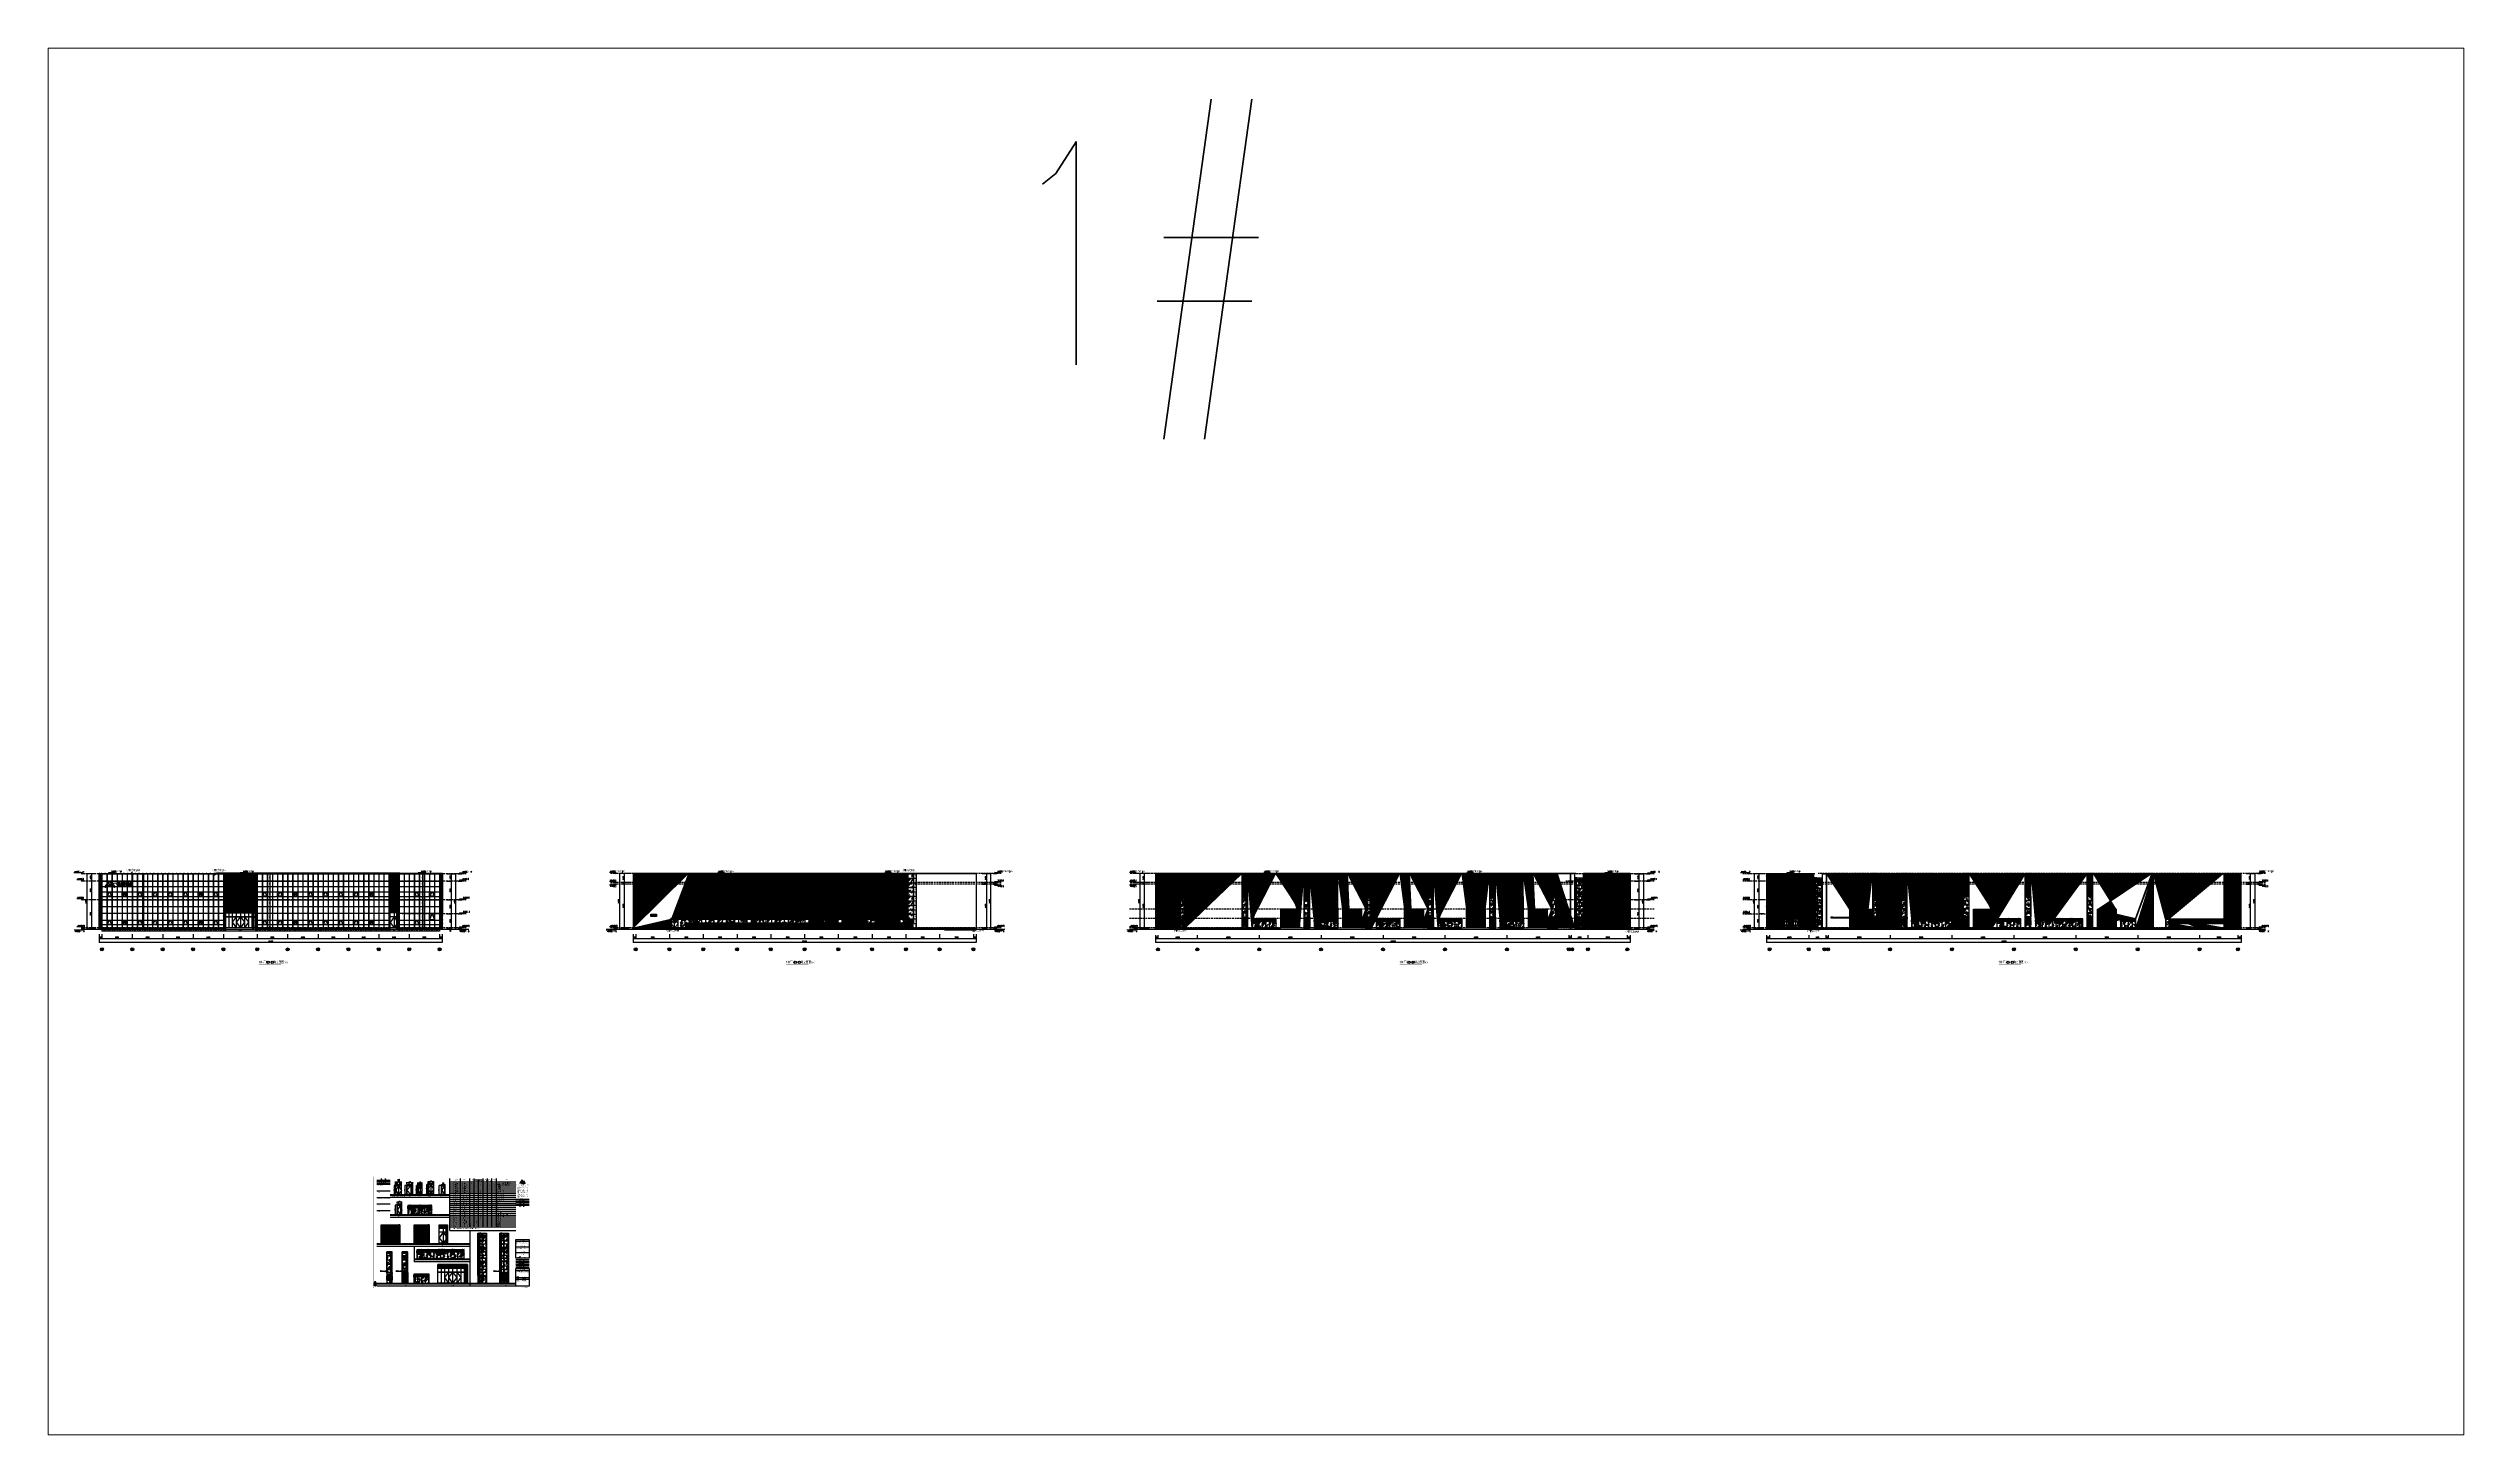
# Model space of a CAD drawing. Extents: x -2377130 to 293730, y -2 to 754590.
# Drawn here: x -2140040 to -1496350, y 382140 to 751730 of the extents above; entities that cross this region are included whole.
import ezdxf
from ezdxf.enums import TextEntityAlignment as Align

# ---------------------------------------------------------------- set-up
doc = ezdxf.new("R2010")
doc.units = 0
doc.header["$LTSCALE"] = 1000
doc.header["$MEASUREMENT"] = 0
for name, pattern in [('__DASH', [0.35, 0.25, -0.1]), ('DASH', [0.35, 0.25, -0.1]), ('DOTE', [2.42, 2, -0.2, 0.02, -0.2])]:
    doc.linetypes.add(name, pattern=pattern)
doc.layers.get('Defpoints').update_dxf_attribs({"color": 210})
for name, color, linetype, lineweight in [('.灯具', 3, 'Continuous', 25), ('0-cxText', 131, 'Continuous', 25), ('A-WALL-HATCH', 8, 'Continuous', 13)]:
    doc.layers.add(name, color=color, linetype=linetype, lineweight=lineweight)
for name, color, linetype in [('0 @ 1', 7, 'Continuous'), ('0-cxFrame', 155, 'Continuous'), ('3T_BAR', 7, 'Continuous'), ('A-AXIS-D', 1, 'Continuous'), ('A-AXIS-DOTE', 14, 'DOTE'), ('A-AXIS-DP', 126, 'Continuous'), ('A-AXIS-SYMB', 3, 'Continuous'), ('A-CURTAIN', 134, 'Continuous'), ('A-HATCH-2', 251, 'Continuous'), ('A-LIN-V', 9, 'Continuous'), ('A-SFCE', 30, 'Continuous'), ('A-TEXT', 61, 'Continuous'), ('A-WINDOW', 140, 'Continuous'), ('A-彩色打印层', 22, 'Continuous'), ('A-门窗表显示尺寸', 160, 'Continuous'), ('AS-WALL', 40, 'Continuous'), ('AXIS', 3, 'Continuous'), ('DIM-照明', 3, 'Continuous'), ('DIM_ELEV', 3, 'Continuous'), ('DIM_SYMB', 3, 'Continuous'), ('EQUIP-照明', 3, 'Continuous'), ('LWIRE', 4, 'Continuous'), ('PUB_DIM', 3, 'Continuous'), ('PUB_TEXT', 7, 'Continuous'), ('qianming', 155, 'Continuous'), ('SPACE', 7, 'Continuous'), ('SPACE_HATCH', 8, 'Continuous'), ('建-文字', 7, 'Continuous'), ('照明-灯具', 3, 'Continuous')]:
    doc.layers.add(name, color=color, linetype=linetype)
doc.styles.add('_TCH_AXIS', font='COMPLEX', dxfattribs={"bigfont": 'GBCBIG'})
doc.styles.add('_TCH_DIM', font='SIMPLEX', dxfattribs={"bigfont": 'GBCBIG'})
doc.styles.add('_TCH_DIM_T3', font='SIMPLEX', dxfattribs={"width": 0.705882, "bigfont": 'GBCBIG'})
doc.styles.add('_TCH_SPACE', font='SIMPLEX', dxfattribs={"height": 5, "bigfont": 'GBCBIG'})
doc.styles.add('_TEL_DIM', font='SIMPLEX', dxfattribs={"width": 0.8, "height": 3.5, "bigfont": 'HZTXT'})
doc.styles.add('A-DIM_T3', font='SIMPLEX', dxfattribs={"width": 0.705882, "bigfont": 'GBCBIG'})
doc.styles.add('A-STANDARD', font='SIMPLEX', dxfattribs={"bigfont": 'GBCBIG'})
doc.styles.add('BZHZ', font='bzxw', dxfattribs={"width": 0.8, "bigfont": 'bzhz'})
doc.styles.add('cx_biaoti', font='')
doc.styles.add('cx_tuming', font='simhei.ttf')
doc.styles.add('cx_tuqian1', font='')
doc.styles.add('EXPO2012', font='@TSSDENG', dxfattribs={"width": 0.7, "bigfont": '@TSSDCHN'})
doc.styles.get("Standard").update_dxf_attribs({"font": 'gbenor.shx', "bigfont": 'gbcbig.shx'})
doc.styles.add('STYLE1', font='')
doc.styles.add('TG_LINETYPE', font='SIMPLEX', dxfattribs={"width": 0.8, "height": 3, "bigfont": 'HZTXT'})
doc.styles.add('图框宋体', font='', dxfattribs={"width": 0.75})
doc.styles.add('黑体', font='simhei.ttf', dxfattribs={"height": 12})
doc.styles.get('cx_biaoti').set_extended_font_data('SimSun')
doc.styles.get('cx_tuqian1').set_extended_font_data('SimSun')
doc.styles.get('STYLE1').set_extended_font_data('SimSun')
doc.styles.get('图框宋体').set_extended_font_data('SimSun')
doc.linetypes.add('灯带', pattern='A,0.4,-0.9,["线条1",TG_LINETYPE,S=0.1,R=0,X=-0.8,Y=-0.15],0', length=1.3)
doc.dimstyles.new('_TCH_ARCH&&100', dxfattribs={"dimtxt": 297.5, "dimasz": 100, "dimexe": 100, "dimexo": 100, "dimgap": 126.25, "dimtad": 1, "dimdec": 0, "dimzin": 0, "dimdsep": 46, "dimtxsty": '_TCH_DIM_T3', "dimblk": 'ARCHTICK', "dimcen": 0.09, "dimclrt": 7, "dimazin": 2, "dimtfac": 1, "dimtdec": 0, "dimtix": 1, "dimtmove": 2, "dimatfit": 3, "dimfxl": 0, "dimtolj": 1, "dimtzin": 0, "dimarcsym": 0})
doc.dimstyles.new('_TCH_ARCH&&20', dxfattribs={"dimtxt": 59.5, "dimasz": 20, "dimexe": 20, "dimexo": 20, "dimgap": 25.25, "dimtad": 1, "dimdec": 0, "dimzin": 0, "dimdsep": 46, "dimtxsty": '_TCH_DIM_T3', "dimblk": 'ARCHTICK', "dimcen": 0.09, "dimclrt": 7, "dimazin": 2, "dimtfac": 1, "dimtdec": 0, "dimtix": 1, "dimtmove": 2, "dimatfit": 3, "dimfxl": 0, "dimtolj": 1, "dimtzin": 0, "dimarcsym": 0})
doc.dimstyles.new('_TCH_ARCH&&25', dxfattribs={"dimtxt": 74.375, "dimasz": 25, "dimexe": 25, "dimexo": 25, "dimgap": 31.5625, "dimtad": 1, "dimdec": 0, "dimzin": 0, "dimdsep": 46, "dimtxsty": '_TCH_DIM_T3', "dimblk": 'ARCHTICK', "dimcen": 0.09, "dimclrt": 7, "dimazin": 2, "dimtfac": 1, "dimtdec": 0, "dimtix": 1, "dimtmove": 2, "dimatfit": 3, "dimfxl": 0, "dimtolj": 1, "dimtzin": 0, "dimarcsym": 0})
doc.dimstyles.new('_TCH_ARCH&&50', dxfattribs={"dimtxt": 148.75, "dimasz": 50, "dimexe": 50, "dimexo": 50, "dimgap": 63.125, "dimtad": 1, "dimdec": 0, "dimzin": 0, "dimdsep": 46, "dimtxsty": '_TCH_DIM_T3', "dimblk": 'ARCHTICK', "dimcen": 0.09, "dimclrt": 7, "dimazin": 2, "dimtfac": 1, "dimtdec": 0, "dimtix": 1, "dimtmove": 2, "dimatfit": 3, "dimfxl": 0, "dimtolj": 1, "dimtzin": 0, "dimarcsym": 0})
doc.dimstyles.new('A-DIM&&20', dxfattribs={"dimtxt": 59.5, "dimasz": 20, "dimexe": 20, "dimexo": 20, "dimgap": 25.25, "dimtad": 1, "dimdec": 0, "dimzin": 0, "dimdsep": 46, "dimtxsty": 'A-DIM_T3', "dimblk": 'ARCHTICK', "dimcen": 0.09, "dimclrt": 7, "dimazin": 2, "dimtfac": 1, "dimtdec": 0, "dimtix": 1, "dimtmove": 2, "dimatfit": 3, "dimfxl": 0, "dimtolj": 1, "dimtzin": 0, "dimarcsym": 0})
pattern_1 = [(90, (-40600331511, -3384804562), (-238.125, -2e-30), [])]
pattern_2 = [(45, (0, 0), (-168.379802, 168.379802), []), (135, (0, 0), (-505.139407, 168.379802), [595.3125, -357.1875])]
pattern_3 = [(90, (0, 0), (-254, 0), []), (90, (127, 127), (-254, 0), [127, -63.5])]
pattern_4 = [(90, (-40600268481, -3384804562), (-238.125, -9e-30), [])]
pattern_5 = [(90, (-40600168531, -3384804562), (-238.125, -2e-30), [])]
pattern_6 = [(0, (0, 0), (187.5, 187.5), [187.5, -187.5]), (0, (0, 70.31), (187.5, 187.5), [187.5, -187.5]), (0, (0, 140.62), (187.5, 187.5), [187.5, -187.5]), (90, (23.44, 164.06), (-187.5, 187.5), [187.5, -187.5]), (90, (93.75, 164.06), (-187.5, 187.5), [187.5, -187.5]), (90, (164.06, 164.06), (-187.5, 187.5), [187.5, -187.5])]
pattern_7 = [(45, (64850, 60), (0, 1527.35065), [600, -360, 600, -360, 240, -523.28157]), (45, (64820, 90), (0, 1527.35065), [480, -600, 360, -360, 420, -463.28157]), (45, (64820, 180), (0, 1527.35065), [360, -720, 240, -360, 540, -463.28157]), (45, (64910, 90), (0, 1527.35065), [360, -720, 300, -1303.2815]), (45, (65000, 180), (0, 1527.35065), [180, -900, 120, -1483.2815]), (45, (64850, 330), (0, 1527.35065), [120, -900, 120, -480, 300, -763.28157]), (45, (65390, 240), (0, 1527.35065), [600, -900, 720, -475.2816]), (45, (65390, 150), (0, 1527.35065), [840, -600, 900, -355.2816]), (45, (65540, 270), (0, -1697.0563), [600, -840, 480, -763.2816]), (45, (65450, 450), (0, 1527.35065), [300, -1200, 360, -823.2816]), (45, (65630, 360), (0, 1527.35065), [240, -1200, 240, -1003.2815])]
pattern_8 = [(45, (286619.6, 94784.9), (0, 1527.35065), [600, -360, 600, -360, 240, -523.28157]), (45, (286589.6, 94814.9), (0, 1527.35065), [480, -600, 360, -360, 420, -463.28157]), (45, (286589.6, 94904.9), (0, 1527.35065), [360, -720, 240, -360, 540, -463.28157]), (45, (286679.6, 94814.9), (0, 1527.35065), [360, -720, 300, -1303.2815]), (45, (286769.6, 94904.9), (0, 1527.35065), [180, -900, 120, -1483.2815]), (45, (286619.6, 95054.9), (0, 1527.35065), [120, -900, 120, -480, 300, -763.28157]), (45, (287159.6, 94964.9), (0, 1527.35065), [600, -900, 720, -475.2816]), (45, (287159.6, 94874.9), (0, 1527.35065), [840, -600, 900, -355.2816]), (45, (287309.6, 94994.9), (0, -1697.0563), [600, -840, 480, -763.2816]), (45, (287219.6, 95174.9), (0, 1527.35065), [300, -1200, 360, -823.2816]), (45, (287399.6, 95084.9), (0, 1527.35065), [240, -1200, 240, -1003.2815])]

# ---------------------------------------------------------------- blocks, each defined once
blk = doc.blocks.new('_ArchTick')
at = {"color": 0, "linetype": 'ByBlock', "const_width": 0.4}
blk.add_lwpolyline([(-0.5, -0.5), (0.5, 0.5)], dxfattribs=at)
blk = doc.blocks.new('*D610')
at = {"layer": 'A-门窗表显示尺寸', "color": 0, "lineweight": -2}
for p, q in [((-2020773, 522237), (-2020512, 522237)), ((-2020532, 517237), (-2020532, 522237)), ((-2020773, 517237), (-2020512, 517237))]:
    blk.add_line(p, q, dxfattribs=at)
at = {"layer": 'Defpoints', "color": 0}
for p in [(-2020793, 522237), (-2020532, 522237), (-2020793, 517237)]:
    blk.add_point(p, dxfattribs=at)
at = {"layer": 'A-门窗表显示尺寸', "color": 0, "lineweight": -2, "xscale": 20, "yscale": 20, "zscale": 20}
for p, rotation in [((-2020532, 522237), 90), ((-2020532, 517237), 270)]:
    blk.add_blockref('_ArchTick', p, dxfattribs=dict(at, rotation=rotation))
at = {"layer": 'A-门窗表显示尺寸', "color": 7, "insert": (-2020587, 520237), "char_height": 59.5, "attachment_point": 5, "rotation": 90, "style": 'A-DIM_T3'}
blk.add_mtext('\\A1;5000', dxfattribs=at)
blk = doc.blocks.new('*D598')
at = {"layer": 'A-门窗表显示尺寸', "color": 0, "lineweight": -2}
for p, q in [((-2021013, 522237), (-2020752, 522237)), ((-2020772, 521237), (-2020772, 522237)), ((-2021013, 521237), (-2020752, 521237))]:
    blk.add_line(p, q, dxfattribs=at)
at = {"layer": 'Defpoints', "color": 0}
for p in [(-2021033, 522237), (-2020772, 522237), (-2021033, 521237)]:
    blk.add_point(p, dxfattribs=at)
at = {"layer": 'A-门窗表显示尺寸', "color": 0, "lineweight": -2, "xscale": 20, "yscale": 20, "zscale": 20}
for p, rotation in [((-2020772, 522237), 90), ((-2020772, 521237), 270)]:
    blk.add_blockref('_ArchTick', p, dxfattribs=dict(at, rotation=rotation))
at = {"layer": 'A-门窗表显示尺寸', "color": 7, "insert": (-2020827, 521737), "char_height": 59.5, "attachment_point": 5, "rotation": 90, "style": 'A-DIM_T3'}
blk.add_mtext('\\A1;1000', dxfattribs=at)
blk = doc.blocks.new('*D599')
at = {"layer": 'A-门窗表显示尺寸', "color": 0, "lineweight": -2}
for p, q in [((-2021013, 521237), (-2020752, 521237)), ((-2021013, 520237), (-2020752, 520237)), ((-2020772, 520237), (-2020772, 521237))]:
    blk.add_line(p, q, dxfattribs=at)
at = {"layer": 'Defpoints', "color": 0}
for p in [(-2021033, 521237), (-2021033, 520237), (-2020772, 521237)]:
    blk.add_point(p, dxfattribs=at)
at = {"layer": 'A-门窗表显示尺寸', "color": 0, "lineweight": -2, "xscale": 20, "yscale": 20, "zscale": 20}
for p, rotation in [((-2020772, 521237), 90), ((-2020772, 520237), 270)]:
    blk.add_blockref('_ArchTick', p, dxfattribs=dict(at, rotation=rotation))
at = {"layer": 'A-门窗表显示尺寸', "color": 7, "insert": (-2020827, 520737), "char_height": 59.5, "attachment_point": 5, "rotation": 90, "style": 'A-DIM_T3'}
blk.add_mtext('\\A1;1000', dxfattribs=at)
blk = doc.blocks.new('*D600')
at = {"layer": 'A-门窗表显示尺寸', "color": 0, "lineweight": -2}
for p, q in [((-2021013, 520237), (-2020752, 520237)), ((-2021013, 517237), (-2020752, 517237)), ((-2020772, 517237), (-2020772, 520237))]:
    blk.add_line(p, q, dxfattribs=at)
at = {"layer": 'Defpoints', "color": 0}
for p in [(-2021033, 520237), (-2021033, 517237), (-2020772, 520237)]:
    blk.add_point(p, dxfattribs=at)
at = {"layer": 'A-门窗表显示尺寸', "color": 0, "lineweight": -2, "xscale": 20, "yscale": 20, "zscale": 20}
for p, rotation in [((-2020772, 520237), 90), ((-2020772, 517237), 270)]:
    blk.add_blockref('_ArchTick', p, dxfattribs=dict(at, rotation=rotation))
at = {"layer": 'A-门窗表显示尺寸', "color": 7, "insert": (-2020827, 518737), "char_height": 59.5, "attachment_point": 5, "rotation": 90, "style": 'A-DIM_T3'}
blk.add_mtext('\\A1;3000', dxfattribs=at)
blk = doc.blocks.new('*D601')
at = {"layer": 'A-门窗表显示尺寸', "color": 0, "lineweight": -2}
for p, q in [((-2028077, 521703), (-2028077, 521921)), ((-2028077, 521901), (-2020177, 521901)), ((-2020177, 521703), (-2020177, 521921))]:
    blk.add_line(p, q, dxfattribs=at)
at = {"layer": 'Defpoints', "color": 0}
for p in [(-2028077, 521683), (-2020177, 521901), (-2020177, 521683)]:
    blk.add_point(p, dxfattribs=at)
at = {"layer": 'A-门窗表显示尺寸', "color": 0, "lineweight": -2, "xscale": 20, "yscale": 20, "zscale": 20, "rotation": 180}
blk.add_blockref('_ArchTick', (-2028077, 521901), dxfattribs=at)
at = {"layer": 'A-门窗表显示尺寸', "color": 0, "lineweight": -2, "xscale": 20, "yscale": 20, "zscale": 20}
blk.add_blockref('_ArchTick', (-2020177, 521901), dxfattribs=at)
at = {"layer": 'A-门窗表显示尺寸', "color": 7, "insert": (-2024127, 521956), "char_height": 59.5, "attachment_point": 5, "style": 'A-DIM_T3'}
blk.add_mtext('\\A1;7900', dxfattribs=at)
blk = doc.blocks.new('*D602')
at = {"layer": 'A-门窗表显示尺寸', "color": 0, "lineweight": -2}
for p, q in [((-2021052, 521315), (-2021052, 521601)), ((-2021052, 521581), (-2020177, 521581)), ((-2020177, 521315), (-2020177, 521601))]:
    blk.add_line(p, q, dxfattribs=at)
at = {"layer": 'Defpoints', "color": 0}
for p in [(-2020177, 521581), (-2021052, 521295), (-2020177, 521295)]:
    blk.add_point(p, dxfattribs=at)
at = {"layer": 'A-门窗表显示尺寸', "color": 0, "lineweight": -2, "xscale": 20, "yscale": 20, "zscale": 20, "rotation": 180}
blk.add_blockref('_ArchTick', (-2021052, 521581), dxfattribs=at)
at = {"layer": 'A-门窗表显示尺寸', "color": 0, "lineweight": -2, "xscale": 20, "yscale": 20, "zscale": 20}
blk.add_blockref('_ArchTick', (-2020177, 521581), dxfattribs=at)
at = {"layer": 'A-门窗表显示尺寸', "color": 7, "insert": (-2020614, 521636), "char_height": 59.5, "attachment_point": 5, "style": 'A-DIM_T3'}
blk.add_mtext('\\A1;875', dxfattribs=at)
blk = doc.blocks.new('*D603')
at = {"layer": 'A-门窗表显示尺寸', "color": 0, "lineweight": -2}
for p, q in [((-2021927, 521315), (-2021927, 521601)), ((-2021927, 521581), (-2021052, 521581)), ((-2021052, 521315), (-2021052, 521601))]:
    blk.add_line(p, q, dxfattribs=at)
at = {"layer": 'Defpoints', "color": 0}
for p in [(-2021052, 521581), (-2021927, 521295), (-2021052, 521295)]:
    blk.add_point(p, dxfattribs=at)
at = {"layer": 'A-门窗表显示尺寸', "color": 0, "lineweight": -2, "xscale": 20, "yscale": 20, "zscale": 20, "rotation": 180}
blk.add_blockref('_ArchTick', (-2021927, 521581), dxfattribs=at)
at = {"layer": 'A-门窗表显示尺寸', "color": 0, "lineweight": -2, "xscale": 20, "yscale": 20, "zscale": 20}
blk.add_blockref('_ArchTick', (-2021052, 521581), dxfattribs=at)
at = {"layer": 'A-门窗表显示尺寸', "color": 7, "insert": (-2021489, 521636), "char_height": 59.5, "attachment_point": 5, "style": 'A-DIM_T3'}
blk.add_mtext('\\A1;875', dxfattribs=at)
blk = doc.blocks.new('*D604')
at = {"layer": 'A-门窗表显示尺寸', "color": 0, "lineweight": -2}
for p, q in [((-2023027, 521315), (-2023027, 521601)), ((-2023027, 521581), (-2021927, 521581)), ((-2021927, 521315), (-2021927, 521601))]:
    blk.add_line(p, q, dxfattribs=at)
at = {"layer": 'Defpoints', "color": 0}
for p in [(-2021927, 521581), (-2023027, 521295), (-2021927, 521295)]:
    blk.add_point(p, dxfattribs=at)
at = {"layer": 'A-门窗表显示尺寸', "color": 0, "lineweight": -2, "xscale": 20, "yscale": 20, "zscale": 20, "rotation": 180}
blk.add_blockref('_ArchTick', (-2023027, 521581), dxfattribs=at)
at = {"layer": 'A-门窗表显示尺寸', "color": 0, "lineweight": -2, "xscale": 20, "yscale": 20, "zscale": 20}
blk.add_blockref('_ArchTick', (-2021927, 521581), dxfattribs=at)
at = {"layer": 'A-门窗表显示尺寸', "color": 7, "insert": (-2022477, 521636), "char_height": 59.5, "attachment_point": 5, "style": 'A-DIM_T3'}
blk.add_mtext('\\A1;1100', dxfattribs=at)
blk = doc.blocks.new('*D605')
at = {"layer": 'A-门窗表显示尺寸', "color": 0, "lineweight": -2}
for p, q in [((-2024127, 521315), (-2024127, 521601)), ((-2024127, 521581), (-2023027, 521581)), ((-2023027, 521315), (-2023027, 521601))]:
    blk.add_line(p, q, dxfattribs=at)
at = {"layer": 'Defpoints', "color": 0}
for p in [(-2023027, 521581), (-2024127, 521295), (-2023027, 521295)]:
    blk.add_point(p, dxfattribs=at)
at = {"layer": 'A-门窗表显示尺寸', "color": 0, "lineweight": -2, "xscale": 20, "yscale": 20, "zscale": 20, "rotation": 180}
blk.add_blockref('_ArchTick', (-2024127, 521581), dxfattribs=at)
at = {"layer": 'A-门窗表显示尺寸', "color": 0, "lineweight": -2, "xscale": 20, "yscale": 20, "zscale": 20}
blk.add_blockref('_ArchTick', (-2023027, 521581), dxfattribs=at)
at = {"layer": 'A-门窗表显示尺寸', "color": 7, "insert": (-2023577, 521636), "char_height": 59.5, "attachment_point": 5, "style": 'A-DIM_T3'}
blk.add_mtext('\\A1;1100', dxfattribs=at)
blk = doc.blocks.new('*D606')
at = {"layer": 'A-门窗表显示尺寸', "color": 0, "lineweight": -2}
for p, q in [((-2025227, 521315), (-2025227, 521601)), ((-2025227, 521581), (-2024127, 521581)), ((-2024127, 521315), (-2024127, 521601))]:
    blk.add_line(p, q, dxfattribs=at)
at = {"layer": 'Defpoints', "color": 0}
for p in [(-2024127, 521581), (-2025227, 521295), (-2024127, 521295)]:
    blk.add_point(p, dxfattribs=at)
at = {"layer": 'A-门窗表显示尺寸', "color": 0, "lineweight": -2, "xscale": 20, "yscale": 20, "zscale": 20, "rotation": 180}
blk.add_blockref('_ArchTick', (-2025227, 521581), dxfattribs=at)
at = {"layer": 'A-门窗表显示尺寸', "color": 0, "lineweight": -2, "xscale": 20, "yscale": 20, "zscale": 20}
blk.add_blockref('_ArchTick', (-2024127, 521581), dxfattribs=at)
at = {"layer": 'A-门窗表显示尺寸', "color": 7, "insert": (-2024677, 521636), "char_height": 59.5, "attachment_point": 5, "style": 'A-DIM_T3'}
blk.add_mtext('\\A1;1100', dxfattribs=at)
blk = doc.blocks.new('*D607')
at = {"layer": 'A-门窗表显示尺寸', "color": 0, "lineweight": -2}
for p, q in [((-2026327, 521315), (-2026327, 521601)), ((-2026327, 521581), (-2025227, 521581)), ((-2025227, 521315), (-2025227, 521601))]:
    blk.add_line(p, q, dxfattribs=at)
at = {"layer": 'Defpoints', "color": 0}
for p in [(-2025227, 521581), (-2026327, 521295), (-2025227, 521295)]:
    blk.add_point(p, dxfattribs=at)
at = {"layer": 'A-门窗表显示尺寸', "color": 0, "lineweight": -2, "xscale": 20, "yscale": 20, "zscale": 20, "rotation": 180}
blk.add_blockref('_ArchTick', (-2026327, 521581), dxfattribs=at)
at = {"layer": 'A-门窗表显示尺寸', "color": 0, "lineweight": -2, "xscale": 20, "yscale": 20, "zscale": 20}
blk.add_blockref('_ArchTick', (-2025227, 521581), dxfattribs=at)
at = {"layer": 'A-门窗表显示尺寸', "color": 7, "insert": (-2025777, 521636), "char_height": 59.5, "attachment_point": 5, "style": 'A-DIM_T3'}
blk.add_mtext('\\A1;1100', dxfattribs=at)
blk = doc.blocks.new('*D608')
at = {"layer": 'A-门窗表显示尺寸', "color": 0, "lineweight": -2}
for p, q in [((-2027202, 521315), (-2027202, 521601)), ((-2027202, 521581), (-2026327, 521581)), ((-2026327, 521315), (-2026327, 521601))]:
    blk.add_line(p, q, dxfattribs=at)
at = {"layer": 'Defpoints', "color": 0}
for p in [(-2026327, 521581), (-2027202, 521295), (-2026327, 521295)]:
    blk.add_point(p, dxfattribs=at)
at = {"layer": 'A-门窗表显示尺寸', "color": 0, "lineweight": -2, "xscale": 20, "yscale": 20, "zscale": 20, "rotation": 180}
blk.add_blockref('_ArchTick', (-2027202, 521581), dxfattribs=at)
at = {"layer": 'A-门窗表显示尺寸', "color": 0, "lineweight": -2, "xscale": 20, "yscale": 20, "zscale": 20}
blk.add_blockref('_ArchTick', (-2026327, 521581), dxfattribs=at)
at = {"layer": 'A-门窗表显示尺寸', "color": 7, "insert": (-2026764, 521636), "char_height": 59.5, "attachment_point": 5, "style": 'A-DIM_T3'}
blk.add_mtext('\\A1;875', dxfattribs=at)
blk = doc.blocks.new('*D609')
at = {"layer": 'A-门窗表显示尺寸', "color": 0, "lineweight": -2}
for p, q in [((-2028077, 521315), (-2028077, 521601)), ((-2028077, 521581), (-2027202, 521581)), ((-2027202, 521315), (-2027202, 521601))]:
    blk.add_line(p, q, dxfattribs=at)
at = {"layer": 'Defpoints', "color": 0}
for p in [(-2027202, 521581), (-2028077, 521295), (-2027202, 521295)]:
    blk.add_point(p, dxfattribs=at)
at = {"layer": 'A-门窗表显示尺寸', "color": 0, "lineweight": -2, "xscale": 20, "yscale": 20, "zscale": 20, "rotation": 180}
blk.add_blockref('_ArchTick', (-2028077, 521581), dxfattribs=at)
at = {"layer": 'A-门窗表显示尺寸', "color": 0, "lineweight": -2, "xscale": 20, "yscale": 20, "zscale": 20}
blk.add_blockref('_ArchTick', (-2027202, 521581), dxfattribs=at)
at = {"layer": 'A-门窗表显示尺寸', "color": 7, "insert": (-2027639, 521636), "char_height": 59.5, "attachment_point": 5, "style": 'A-DIM_T3'}
blk.add_mtext('\\A1;875', dxfattribs=at)
blk = doc.blocks.new('*D612')
at = {"layer": 'A-门窗表显示尺寸', "color": 0, "lineweight": -2}
for p, q in [((-1984277, 521703), (-1984277, 521921)), ((-1984277, 521901), (-1982077, 521901)), ((-1982077, 521703), (-1982077, 521921))]:
    blk.add_line(p, q, dxfattribs=at)
at = {"layer": 'Defpoints', "color": 0}
for p in [(-1984277, 521683), (-1982077, 521901), (-1982077, 521683)]:
    blk.add_point(p, dxfattribs=at)
at = {"layer": 'A-门窗表显示尺寸', "color": 0, "lineweight": -2, "xscale": 20, "yscale": 20, "zscale": 20, "rotation": 180}
blk.add_blockref('_ArchTick', (-1984277, 521901), dxfattribs=at)
at = {"layer": 'A-门窗表显示尺寸', "color": 0, "lineweight": -2, "xscale": 20, "yscale": 20, "zscale": 20}
blk.add_blockref('_ArchTick', (-1982077, 521901), dxfattribs=at)
at = {"layer": 'A-门窗表显示尺寸', "color": 7, "insert": (-1983177, 521956), "char_height": 59.5, "attachment_point": 5, "style": 'A-DIM_T3'}
blk.add_mtext('\\A1;2200', dxfattribs=at)
blk = doc.blocks.new('*D613')
at = {"layer": 'A-门窗表显示尺寸', "color": 0, "lineweight": -2}
for p, q in [((-1982468, 522237), (-1982207, 522237)), ((-1982227, 517237), (-1982227, 522237)), ((-1982468, 517237), (-1982207, 517237))]:
    blk.add_line(p, q, dxfattribs=at)
at = {"layer": 'Defpoints', "color": 0}
for p in [(-1982488, 522237), (-1982227, 522237), (-1982488, 517237)]:
    blk.add_point(p, dxfattribs=at)
at = {"layer": 'A-门窗表显示尺寸', "color": 0, "lineweight": -2, "xscale": 20, "yscale": 20, "zscale": 20}
for p, rotation in [((-1982227, 522237), 90), ((-1982227, 517237), 270)]:
    blk.add_blockref('_ArchTick', p, dxfattribs=dict(at, rotation=rotation))
at = {"layer": 'A-门窗表显示尺寸', "color": 7, "insert": (-1982282, 520237), "char_height": 59.5, "attachment_point": 5, "rotation": 90, "style": 'A-DIM_T3'}
blk.add_mtext('\\A1;5000', dxfattribs=at)
blk = doc.blocks.new('*D614')
at = {"layer": 'A-门窗表显示尺寸', "color": 0, "lineweight": -2}
for p, q in [((-1982628, 522237), (-1982367, 522237)), ((-1982387, 521237), (-1982387, 522237)), ((-1982628, 521237), (-1982367, 521237))]:
    blk.add_line(p, q, dxfattribs=at)
at = {"layer": 'Defpoints', "color": 0}
for p in [(-1982648, 522237), (-1982387, 522237), (-1982648, 521237)]:
    blk.add_point(p, dxfattribs=at)
at = {"layer": 'A-门窗表显示尺寸', "color": 0, "lineweight": -2, "xscale": 20, "yscale": 20, "zscale": 20}
for p, rotation in [((-1982387, 522237), 90), ((-1982387, 521237), 270)]:
    blk.add_blockref('_ArchTick', p, dxfattribs=dict(at, rotation=rotation))
at = {"layer": 'A-门窗表显示尺寸', "color": 7, "insert": (-1982442, 521737), "char_height": 59.5, "attachment_point": 5, "rotation": 90, "style": 'A-DIM_T3'}
blk.add_mtext('\\A1;1000', dxfattribs=at)
blk = doc.blocks.new('*D615')
at = {"layer": 'A-门窗表显示尺寸', "color": 0, "lineweight": -2}
for p, q in [((-1982628, 521237), (-1982367, 521237)), ((-1982628, 520237), (-1982367, 520237)), ((-1982387, 520237), (-1982387, 521237))]:
    blk.add_line(p, q, dxfattribs=at)
at = {"layer": 'Defpoints', "color": 0}
for p in [(-1982648, 521237), (-1982648, 520237), (-1982387, 521237)]:
    blk.add_point(p, dxfattribs=at)
at = {"layer": 'A-门窗表显示尺寸', "color": 0, "lineweight": -2, "xscale": 20, "yscale": 20, "zscale": 20}
for p, rotation in [((-1982387, 521237), 90), ((-1982387, 520237), 270)]:
    blk.add_blockref('_ArchTick', p, dxfattribs=dict(at, rotation=rotation))
at = {"layer": 'A-门窗表显示尺寸', "color": 7, "insert": (-1982442, 520737), "char_height": 59.5, "attachment_point": 5, "rotation": 90, "style": 'A-DIM_T3'}
blk.add_mtext('\\A1;1000', dxfattribs=at)
blk = doc.blocks.new('*D616')
at = {"layer": 'A-门窗表显示尺寸', "color": 0, "lineweight": -2}
for p, q in [((-1982628, 520237), (-1982367, 520237)), ((-1982628, 517237), (-1982367, 517237)), ((-1982387, 517237), (-1982387, 520237))]:
    blk.add_line(p, q, dxfattribs=at)
at = {"layer": 'Defpoints', "color": 0}
for p in [(-1982648, 520237), (-1982648, 517237), (-1982387, 520237)]:
    blk.add_point(p, dxfattribs=at)
at = {"layer": 'A-门窗表显示尺寸', "color": 0, "lineweight": -2, "xscale": 20, "yscale": 20, "zscale": 20}
for p, rotation in [((-1982387, 520237), 90), ((-1982387, 517237), 270)]:
    blk.add_blockref('_ArchTick', p, dxfattribs=dict(at, rotation=rotation))
at = {"layer": 'A-门窗表显示尺寸', "color": 7, "insert": (-1982442, 518737), "char_height": 59.5, "attachment_point": 5, "rotation": 90, "style": 'A-DIM_T3'}
blk.add_mtext('\\A1;3000', dxfattribs=at)
blk = doc.blocks.new('*D617')
at = {"layer": 'A-门窗表显示尺寸', "color": 0, "lineweight": -2}
for p, q in [((-1983177, 521503), (-1983177, 521720)), ((-1983177, 521700), (-1982077, 521700)), ((-1982077, 521503), (-1982077, 521720))]:
    blk.add_line(p, q, dxfattribs=at)
at = {"layer": 'Defpoints', "color": 0}
for p in [(-1983177, 521483), (-1982077, 521700), (-1982077, 521483)]:
    blk.add_point(p, dxfattribs=at)
at = {"layer": 'A-门窗表显示尺寸', "color": 0, "lineweight": -2, "xscale": 20, "yscale": 20, "zscale": 20, "rotation": 180}
blk.add_blockref('_ArchTick', (-1983177, 521700), dxfattribs=at)
at = {"layer": 'A-门窗表显示尺寸', "color": 0, "lineweight": -2, "xscale": 20, "yscale": 20, "zscale": 20}
blk.add_blockref('_ArchTick', (-1982077, 521700), dxfattribs=at)
at = {"layer": 'A-门窗表显示尺寸', "color": 7, "insert": (-1982627, 521755), "char_height": 59.5, "attachment_point": 5, "style": 'A-DIM_T3'}
blk.add_mtext('\\A1;1100', dxfattribs=at)
blk = doc.blocks.new('*D611')
at = {"layer": 'A-门窗表显示尺寸', "color": 0, "lineweight": -2}
for p, q in [((-1984277, 521503), (-1984277, 521720)), ((-1984277, 521700), (-1983177, 521700)), ((-1983177, 521503), (-1983177, 521720))]:
    blk.add_line(p, q, dxfattribs=at)
at = {"layer": 'Defpoints', "color": 0}
for p in [(-1984277, 521483), (-1983177, 521700), (-1983177, 521483)]:
    blk.add_point(p, dxfattribs=at)
at = {"layer": 'A-门窗表显示尺寸', "color": 0, "lineweight": -2, "xscale": 20, "yscale": 20, "zscale": 20, "rotation": 180}
blk.add_blockref('_ArchTick', (-1984277, 521700), dxfattribs=at)
at = {"layer": 'A-门窗表显示尺寸', "color": 0, "lineweight": -2, "xscale": 20, "yscale": 20, "zscale": 20}
blk.add_blockref('_ArchTick', (-1983177, 521700), dxfattribs=at)
at = {"layer": 'A-门窗表显示尺寸', "color": 7, "insert": (-1983727, 521755), "char_height": 59.5, "attachment_point": 5, "style": 'A-DIM_T3'}
blk.add_mtext('\\A1;1100', dxfattribs=at)
blk = doc.blocks.new('*D649')
at = {"layer": 'A-门窗表显示尺寸', "color": 0, "lineweight": -2}
for p, q in [((-1640980, 522217), (-1640980, 522000)), ((-1640980, 522020), (-1638480, 522020)), ((-1638480, 522217), (-1638480, 522000))]:
    blk.add_line(p, q, dxfattribs=at)
at = {"layer": 'Defpoints', "color": 0}
for p in [(-1640980, 522237), (-1638480, 522237), (-1638480, 522020)]:
    blk.add_point(p, dxfattribs=at)
at = {"layer": 'A-门窗表显示尺寸', "color": 0, "lineweight": -2, "xscale": 20, "yscale": 20, "zscale": 20, "rotation": 180}
blk.add_blockref('_ArchTick', (-1640980, 522020), dxfattribs=at)
at = {"layer": 'A-门窗表显示尺寸', "color": 0, "lineweight": -2, "xscale": 20, "yscale": 20, "zscale": 20}
blk.add_blockref('_ArchTick', (-1638480, 522020), dxfattribs=at)
at = {"layer": 'A-门窗表显示尺寸', "color": 7, "insert": (-1639730, 522075), "char_height": 59.5, "attachment_point": 5, "style": 'A-DIM_T3'}
blk.add_mtext('\\A1;2500', dxfattribs=at)
blk = doc.blocks.new('*D650')
at = {"layer": 'A-门窗表显示尺寸', "color": 0, "lineweight": -2}
for p, q in [((-1643480, 522217), (-1643480, 522000)), ((-1643480, 522020), (-1640980, 522020)), ((-1640980, 522217), (-1640980, 522000))]:
    blk.add_line(p, q, dxfattribs=at)
at = {"layer": 'Defpoints', "color": 0}
for p in [(-1643480, 522237), (-1640980, 522237), (-1640980, 522020)]:
    blk.add_point(p, dxfattribs=at)
at = {"layer": 'A-门窗表显示尺寸', "color": 0, "lineweight": -2, "xscale": 20, "yscale": 20, "zscale": 20, "rotation": 180}
blk.add_blockref('_ArchTick', (-1643480, 522020), dxfattribs=at)
at = {"layer": 'A-门窗表显示尺寸', "color": 0, "lineweight": -2, "xscale": 20, "yscale": 20, "zscale": 20}
blk.add_blockref('_ArchTick', (-1640980, 522020), dxfattribs=at)
at = {"layer": 'A-门窗表显示尺寸', "color": 7, "insert": (-1642230, 522075), "char_height": 59.5, "attachment_point": 5, "style": 'A-DIM_T3'}
blk.add_mtext('\\A1;2500', dxfattribs=at)
blk = doc.blocks.new('*D651')
at = {"layer": 'A-门窗表显示尺寸', "color": 0, "lineweight": -2}
for p, q in [((-1638500, 522237), (-1638761, 522237)), ((-1638741, 517237), (-1638741, 522237)), ((-1638500, 517237), (-1638761, 517237))]:
    blk.add_line(p, q, dxfattribs=at)
at = {"layer": 'Defpoints', "color": 0}
for p in [(-1638741, 522237), (-1638480, 522237), (-1638480, 517237)]:
    blk.add_point(p, dxfattribs=at)
at = {"layer": 'A-门窗表显示尺寸', "color": 0, "lineweight": -2, "xscale": 20, "yscale": 20, "zscale": 20}
for p, rotation in [((-1638741, 522237), 90), ((-1638741, 517237), 270)]:
    blk.add_blockref('_ArchTick', p, dxfattribs=dict(at, rotation=rotation))
at = {"layer": 'A-门窗表显示尺寸', "color": 7, "insert": (-1638796, 519737), "char_height": 59.5, "attachment_point": 5, "rotation": 90, "style": 'A-DIM_T3'}
blk.add_mtext('\\A1;5000', dxfattribs=at)
blk = doc.blocks.new('G$C8AAC1FDD')
at = {"layer": 'A-LIN-V'}
for p, q in [((-2.46, 0), (-2.47, -0.01)), ((-2.45, 0.01), (-2.46, 0)), ((-2.33, 0.12), (-2.45, 0.01)), ((-2.33, 0.12), (-2.28, 0.17)), ((-2.19, 0.25), (-2.28, 0.17)), ((-2.17, 0.27), (-2.19, 0.25)), ((-2.14, 0.29), (-2.17, 0.27)), ((-2.11, 0.3), (-2.14, 0.29)), ((-2.08, 0.31), (-2.11, 0.3)), ((-2.08, 0.31), (-2.08, 0.31)), ((-2.06, 0.31), (-2.08, 0.31)), ((-2.03, 0.3), (-2.06, 0.31)), ((-2.06, 0.31), (-2.06, 0.31)), ((-2.02, 0.3), (-2.03, 0.3)), ((-2.03, 0.3), (-2.03, 0.3)), ((-2, 0.29), (-2.02, 0.3)), ((-2.02, 0.3), (-2.02, 0.3)), ((-2, 0.29), (-2, 0.29)), ((-2, 0.29), (-1.76, 0.11)), ((-1.98, 0.42), (-1.99, 0.41)), ((-1.99, 0.41), (-1.99, 0.39)), ((-1.99, 0.39), (-1.99, 0.38)), ((-1.99, 0.38), (-1.99, 0.37)), ((-1.99, 0.37), (-1.98, 0.35)), ((-1.96, 0.43), (-1.98, 0.42)), ((-1.98, 0.35), (-1.98, 0.34)), ((-1.98, 0.34), (-1.96, 0.33)), ((-1.95, 0.44), (-1.96, 0.43)), ((-1.63, 0.09), (-1.96, 0.33)), ((-1.64, 0.67), (-1.95, 0.44)), ((-1.71, 0.08), (-1.76, 0.11)), ((-1.76, 0.11), (-1.76, 0.11)), ((-1.69, 0.05), (-1.71, 0.08)), ((-1.71, 0.08), (-1.71, 0.08)), ((-1.67, 0.02), (-1.69, 0.05)), ((-1.69, 0.05), (-1.69, 0.05)), ((-1.67, 0), (-1.67, 0.02)), ((-1.67, 0.02), (-1.67, 0.02)), ((-1.63, 0.67), (-1.64, 0.67)), ((-1.61, 0.68), (-1.63, 0.67)), ((-1.63, 0.09), (-1.61, 0.08)), ((-1.59, 0.69), (-1.61, 0.68)), ((-1.61, 0.08), (-1.6, 0.07)), ((-1.6, 0.07), (-1.58, 0.07)), ((-1.57, 0.69), (-1.59, 0.69)), ((-1.58, 0.07), (-1.56, 0.07)), ((-1.57, 0.69), (-1.57, 0.69)), ((-1.55, 0.69), (-1.57, 0.69)), ((-1.56, 0.07), (-1.56, 0.07)), ((-1.56, 0.07), (-1.54, 0.07)), ((-1.55, 0.69), (-1.55, 0.69)), ((-1.53, 0.69), (-1.55, 0.69)), ((-1.54, 0.07), (-1.52, 0.07)), ((-1.54, 0.07), (-1.54, 0.07)), ((-1.53, 0.69), (-1.53, 0.69)), ((-1.52, 0.68), (-1.53, 0.69)), ((-1.52, 0.68), (-1.52, 0.68)), ((-1.5, 0.67), (-1.52, 0.68)), ((-1.52, 0.07), (-1.5, 0.08)), ((-1.52, 0.07), (-1.52, 0.07)), ((-1.5, 0.67), (-1.5, 0.67)), ((-1.49, 0.66), (-1.5, 0.67)), ((-1.5, 0.08), (-1.49, 0.09)), ((-1.5, 0.08), (-1.5, 0.08)), ((-1.49, 0.66), (-1.49, 0.66)), ((-1.49, 0.66), (-1.16, 0.43)), ((-1.49, 0.09), (-1.48, 0.1)), ((-1.49, 0.09), (-1.49, 0.09)), ((-1.48, 0.1), (-1.4, 0.15)), ((-1.48, 0.1), (-1.48, 0.1)), ((-1.44, 0.03), (-1.45, 0)), ((-1.45, 0), (-1.45, -0.02)), ((-1.42, 0.06), (-1.44, 0.03)), ((-1.39, 0.09), (-1.42, 0.06)), ((-1.4, 0.15), (-1.16, 0.32)), ((-1.4, 0.15), (-1.4, 0.15)), ((-1.36, 0.11), (-1.39, 0.09)), ((-1.36, 0.11), (-1.13, 0.27)), ((-1.16, 0.43), (-1.16, 0.43)), ((-1.15, 0.42), (-1.16, 0.43)), ((-1.16, 0.32), (-1.15, 0.33)), ((-1.16, 0.32), (-1.16, 0.32)), ((-1.15, 0.42), (-1.15, 0.42)), ((-1.14, 0.41), (-1.15, 0.42)), ((-1.15, 0.33), (-1.14, 0.34)), ((-1.15, 0.33), (-1.15, 0.33)), ((-1.14, 0.41), (-1.14, 0.41)), ((-1.13, 0.4), (-1.14, 0.41)), ((-1.14, 0.34), (-1.13, 0.36)), ((-1.14, 0.34), (-1.14, 0.34)), ((-1.13, 0.4), (-1.13, 0.4)), ((-1.13, 0.38), (-1.13, 0.4)), ((-1.13, 0.4), (-1.13, 0.4)), ((-1.13, 0.38), (-1.13, 0.38)), ((-1.13, 0.37), (-1.13, 0.38)), ((-1.13, 0.37), (-1.13, 0.37)), ((-1.13, 0.36), (-1.13, 0.37)), ((-1.13, 0.27), (-1.13, 0.36)), ((-1.13, 0.36), (-1.13, 0.36)), ((-1.13, 0.36), (-1.13, 0.36)), ((-1.12, 0.28), (-1.13, 0.27)), ((-1.11, 0.28), (-1.12, 0.28)), ((-1.1, 0.29), (-1.11, 0.28)), ((-1.08, 0.3), (-1.1, 0.29)), ((-1.06, 0.3), (-1.08, 0.3)), ((-1.08, 0.3), (-1.08, 0.3)), ((-1.05, 0.3), (-1.06, 0.3)), ((-1.03, 0.3), (-1.05, 0.3)), ((-1, 0.29), (-1.03, 0.3)), ((-1.03, 0.3), (-1.03, 0.3)), ((-0.97, 0.27), (-1, 0.29)), ((-1, 0.29), (-1, 0.29)), ((-0.94, 0.25), (-0.97, 0.27)), ((-0.97, 0.27), (-0.97, 0.27)), ((-0.94, 0.25), (-0.94, 0.25)), ((-0.68, 0.01), (-0.94, 0.25)), ((-0.67, 0), (-0.68, 0.01)), ((-0.68, 0.01), (-0.68, 0.01)), ((-0.66, -0.01), (-0.67, 0)), ((-0.67, 0), (-0.67, 0)), ((0.3, 0.23), (0.29, 0.16)), ((0.29, 0.16), (0.29, 0.08)), ((0.29, 0.08), (0.3, 0)), ((0.33, 0.3), (0.3, 0.23)), ((0.38, 0.34), (0.33, 0.3)), ((0.44, 0.38), (0.38, 0.34)), ((0.51, 0.39), (0.44, 0.38)), ((0.45, 0.18), (0.46, 0.2)), ((0.45, 0.15), (0.45, 0.18)), ((0.45, 0.18), (0.45, 0.18)), ((0.45, 0.15), (0.45, 0.15)), ((0.45, 0.07), (0.45, 0.15)), ((0.45, 0.05), (0.45, 0.07)), ((0.45, 0.07), (0.45, 0.07)), ((0.46, 0.03), (0.45, 0.05)), ((0.45, 0.05), (0.45, 0.05)), ((0.46, 0.2), (0.47, 0.21)), ((0.46, 0.2), (0.46, 0.2)), ((0.47, 0.02), (0.46, 0.03)), ((0.46, 0.03), (0.46, 0.03)), ((0.47, 0.21), (0.49, 0.22)), ((0.48, 0.21), (0.47, 0.21)), ((0.49, 0.01), (0.47, 0.02)), ((0.48, 0.02), (0.47, 0.02)), ((0.49, 0.22), (0.51, 0.22)), ((0.49, 0.22), (0.49, 0.22)), ((0.51, 0.01), (0.49, 0.01)), ((0.49, 0.01), (0.49, 0.01)), ((0.51, 0.39), (0.51, 0.39)), ((1.12, 0.39), (0.51, 0.39)), ((0.51, 0.22), (1.03, 0.22)), ((0.51, 0.01), (0.51, 0.01)), ((0.9, 0.01), (0.51, 0.01)), ((0.98, 0), (0.9, 0.01)), ((0.9, 0.01), (0.9, 0.01)), ((1.03, 0.22), (1.12, 0.39)), ((1.03, 0.22), (1.03, 0.22)), ((1.12, 0.39), (1.12, 0.39)), ((1.33, 0.39), (1.33, -0.55)), ((1.33, 0.39), (1.33, 0.39)), ((1.5, 0.39), (1.33, 0.39)), ((1.5, -0.55), (1.5, 0.39)), ((1.5, 0.39), (1.5, 0.39)), ((1.71, 0.39), (1.71, -0.55)), ((1.71, 0.39), (1.71, 0.39)), ((2.44, 0.39), (1.71, 0.39)), ((1.87, 0.22), (2.42, 0.22)), ((1.87, 0.02), (1.87, 0.22)), ((1.87, 0.02), (1.87, 0.02)), ((2.4, 0.02), (1.87, 0.02)), ((2.4, -0.15), (2.4, 0.02)), ((2.4, 0.02), (2.4, 0.02)), ((2.42, 0.22), (2.44, 0.26)), ((2.42, 0.22), (2.42, 0.22)), ((2.49, 0.39), (2.44, 0.39)), ((2.44, 0.26), (2.49, 0.34)), ((2.52, 0.39), (2.49, 0.39)), ((2.49, 0.34), (2.52, 0.39)), ((2.52, 0.39), (2.52, 0.39)), ((2.7, 0.39), (2.7, -0.55)), ((2.7, 0.39), (2.7, 0.39)), ((2.87, 0.39), (2.7, 0.39)), ((2.87, 0), (2.87, 0.39)), ((2.87, 0), (2.87, 0.39)), ((2.87, 0.39), (2.87, 0.39)), ((3.35, 0.39), (3.35, 0)), ((3.35, 0.39), (3.35, 0.39)), ((3.51, 0.39), (3.35, 0.39)), ((3.51, -0.55), (3.51, 0.39)), ((3.51, -0.55), (3.51, 0.39)), ((3.51, 0.39), (3.51, 0.39)), ((3.73, 0.39), (3.73, -0.55)), ((3.73, 0.39), (3.73, 0.39)), ((3.81, 0.39), (3.73, 0.39)), ((3.9, 0.39), (3.81, 0.39)), ((3.81, 0.39), (3.81, 0.39)), ((4.54, 0.39), (3.9, 0.39)), ((3.9, 0.39), (3.9, 0.39)), ((3.9, 0.02), (3.9, 0.22)), ((3.9, 0.02), (3.9, 0.22)), ((3.9, 0.22), (3.9, 0.22)), ((3.9, 0.22), (4.44, 0.22)), ((3.9, 0.02), (3.9, 0.02)), ((4.42, 0.02), (3.9, 0.02)), ((4.42, -0.15), (4.42, 0.02)), ((4.43, 0.02), (4.42, 0.02)), ((4.43, -0.15), (4.43, 0.02)), ((4.44, 0.22), (4.54, 0.39)), ((4.44, 0.22), (4.54, 0.39)), ((4.44, 0.22), (4.44, 0.22)), ((4.54, 0.39), (4.54, 0.39)), ((-2.93, -0.55), (-2.94, -0.58)), ((-2.94, -0.58), (-2.94, -0.6)), ((-2.94, -0.6), (-2.94, -0.64)), ((-2.94, -0.64), (-2.92, -0.67)), ((-2.92, -0.53), (-2.93, -0.55)), ((-2.91, -0.52), (-2.92, -0.53)), ((-2.92, -0.67), (-2.91, -0.69)), ((-2.9, -0.51), (-2.91, -0.52)), ((-2.88, -0.72), (-2.91, -0.69)), ((-2.67, -0.23), (-2.9, -0.51)), ((-2.85, -0.76), (-2.88, -0.72)), ((-2.83, -0.78), (-2.85, -0.76)), ((-2.83, -0.78), (-2.8, -0.77)), ((-2.83, -0.78), (-2.83, -0.78)), ((-2.8, -0.77), (-2.74, -0.73)), ((-2.8, -0.77), (-2.8, -0.77)), ((-2.74, -0.73), (-2.67, -0.69)), ((-2.74, -0.73), (-2.74, -0.73)), ((-2.66, -0.21), (-2.67, -0.23)), ((-2.67, -0.69), (-2.6, -0.66)), ((-2.67, -0.69), (-2.67, -0.69)), ((-2.63, -0.18), (-2.66, -0.21)), ((-2.6, -0.16), (-2.63, -0.18)), ((-2.57, -0.15), (-2.6, -0.16)), ((-2.6, -0.66), (-2.52, -0.63)), ((-2.6, -0.66), (-2.6, -0.66)), ((-2.57, -0.15), (-2.57, -0.15)), ((-2.55, -0.15), (-2.57, -0.15)), ((-2.53, -0.16), (-2.55, -0.15)), ((-2.55, -0.15), (-2.55, -0.15)), ((-2.52, -0.16), (-2.53, -0.16)), ((-2.53, -0.16), (-2.53, -0.16)), ((-2.5, -0.17), (-2.52, -0.16)), ((-2.52, -0.16), (-2.52, -0.16)), ((-2.52, -0.63), (-2.44, -0.6)), ((-2.52, -0.63), (-2.52, -0.63)), ((-2.5, -0.17), (-2.5, -0.17)), ((-2.31, -0.34), (-2.5, -0.17)), ((-2.48, -0.03), (-2.49, -0.05)), ((-2.49, -0.05), (-2.49, -0.07)), ((-2.49, -0.07), (-2.49, -0.1)), ((-2.49, -0.1), (-2.47, -0.12)), ((-2.47, -0.01), (-2.48, -0.03)), ((-2.47, -0.12), (-2.46, -0.14)), ((-2.31, -0.27), (-2.46, -0.14)), ((-2.44, -0.6), (-2.35, -0.57)), ((-2.44, -0.6), (-2.44, -0.6)), ((-2.35, -0.57), (-2.31, -0.56)), ((-2.35, -0.57), (-2.35, -0.57)), ((-2.26, -0.31), (-2.31, -0.27)), ((-2.31, -0.34), (-2.26, -0.39)), ((-2.31, -0.56), (-2.26, -0.54)), ((-2.22, -0.35), (-2.26, -0.31)), ((-2.22, -0.43), (-2.26, -0.39)), ((-2.26, -0.54), (-2.2, -0.52)), ((-2.26, -0.54), (-2.26, -0.54)), ((-2.26, -0.54), (-2.26, -0.54)), ((-2.22, -0.35), (-2.21, -0.36)), ((-2.21, -0.44), (-2.22, -0.43)), ((-2.22, -0.43), (-2.22, -0.43)), ((-2.21, -0.36), (-2.2, -0.37)), ((-2.2, -0.45), (-2.21, -0.44)), ((-2.21, -0.44), (-2.21, -0.44)), ((-2.2, -0.37), (-2.18, -0.38)), ((-2.2, -0.46), (-2.2, -0.45)), ((-2.2, -0.45), (-2.2, -0.45)), ((-2.19, -0.48), (-2.2, -0.46)), ((-2.2, -0.46), (-2.2, -0.46)), ((-2.2, -0.52), (-2.19, -0.51)), ((-2.2, -0.52), (-2.2, -0.52)), ((-2.19, -0.49), (-2.19, -0.48)), ((-2.19, -0.48), (-2.19, -0.48)), ((-2.19, -0.5), (-2.19, -0.49)), ((-2.19, -0.49), (-2.19, -0.49)), ((-2.19, -0.51), (-2.19, -0.5)), ((-2.19, -0.5), (-2.19, -0.5)), ((-2.19, -0.51), (-2.19, -0.51)), ((-2.18, -0.38), (-2.16, -0.39)), ((-2.16, -0.39), (-2.14, -0.39)), ((-2.14, -0.39), (-2.14, -0.39)), ((-2.14, -0.39), (-2.11, -0.39)), ((-2.11, -0.39), (-2.08, -0.38)), ((-2.11, -0.39), (-2.11, -0.39)), ((-2.08, -0.38), (-2.06, -0.36)), ((-2.08, -0.38), (-2.08, -0.38)), ((-2.06, -0.36), (-2.05, -0.35)), ((-2.06, -0.36), (-2.06, -0.36)), ((-1.7, -0.06), (-2.05, -0.35)), ((-2.05, -0.35), (-2.05, -0.35)), ((-2.04, -0.46), (-2.05, -0.48)), ((-2.05, -0.48), (-2.02, -0.49)), ((-2.03, -0.44), (-2.04, -0.46)), ((-2.02, -0.42), (-2.03, -0.44)), ((-2.01, -0.4), (-2.02, -0.42)), ((-2.02, -0.49), (-2.02, -0.49)), ((-2.02, -0.49), (-1.97, -0.49)), ((-1.99, -0.39), (-2.01, -0.4)), ((-1.98, -0.38), (-1.99, -0.39)), ((-1.97, -0.37), (-1.98, -0.38)), ((-1.97, -0.37), (-1.67, -0.1)), ((-1.97, -0.49), (-1.91, -0.48)), ((-1.97, -0.49), (-1.97, -0.49)), ((-1.91, -0.48), (-1.85, -0.47)), ((-1.91, -0.48), (-1.91, -0.48)), ((-1.85, -0.47), (-1.85, -0.47)), ((-1.85, -0.47), (-1.79, -0.47)), ((-1.79, -0.47), (-1.73, -0.46)), ((-1.79, -0.47), (-1.79, -0.47)), ((-1.73, -0.46), (-1.73, -0.46)), ((-1.73, -0.46), (-1.67, -0.46)), ((-1.7, -0.06), (-1.69, -0.05)), ((-1.7, -0.06), (-1.7, -0.06)), ((-1.69, -0.05), (-1.68, -0.03)), ((-1.69, -0.05), (-1.69, -0.05)), ((-1.68, -0.03), (-1.67, -0.02)), ((-1.68, -0.03), (-1.68, -0.03)), ((-1.67, -0.02), (-1.67, 0)), ((-1.67, 0), (-1.67, 0)), ((-1.67, -0.02), (-1.67, -0.02)), ((-1.65, -0.09), (-1.67, -0.1)), ((-1.67, -0.46), (-1.6, -0.46)), ((-1.63, -0.08), (-1.65, -0.09)), ((-1.61, -0.07), (-1.63, -0.08)), ((-1.59, -0.06), (-1.61, -0.07)), ((-1.6, -0.46), (-1.54, -0.46)), ((-1.56, -0.06), (-1.59, -0.06)), ((-1.54, -0.07), (-1.56, -0.06)), ((-1.56, -0.06), (-1.56, -0.06)), ((-1.51, -0.07), (-1.54, -0.07)), ((-1.54, -0.07), (-1.54, -0.07)), ((-1.54, -0.46), (-1.48, -0.46)), ((-1.49, -0.08), (-1.51, -0.07)), ((-1.51, -0.07), (-1.51, -0.07)), ((-1.47, -0.1), (-1.49, -0.08)), ((-1.49, -0.08), (-1.49, -0.08)), ((-1.48, -0.46), (-1.42, -0.46)), ((-1.47, -0.1), (-1.47, -0.1)), ((-1.47, -0.1), (-1.16, -0.36)), ((-1.45, -0.02), (-1.45, -0.04)), ((-1.45, -0.04), (-1.44, -0.05)), ((-1.44, -0.05), (-1.43, -0.06)), ((-1.43, -0.06), (-1.11, -0.33)), ((-1.42, -0.46), (-1.36, -0.46)), ((-1.36, -0.46), (-1.3, -0.47)), ((-1.3, -0.47), (-1.24, -0.47)), ((-1.24, -0.47), (-1.19, -0.48)), ((-1.19, -0.48), (-1.13, -0.49)), ((-1.16, -0.36), (-1.16, -0.36)), ((-1.15, -0.37), (-1.16, -0.36)), ((-1.13, -0.39), (-1.15, -0.37)), ((-1.15, -0.37), (-1.15, -0.37)), ((-1.12, -0.4), (-1.13, -0.39)), ((-1.13, -0.39), (-1.13, -0.39)), ((-1.13, -0.49), (-1.11, -0.49)), ((-1.12, -0.4), (-1.12, -0.4)), ((-1.11, -0.42), (-1.12, -0.4)), ((-1.07, -0.36), (-1.11, -0.33)), ((-1.09, -0.44), (-1.11, -0.42)), ((-1.11, -0.42), (-1.11, -0.42)), ((-1.11, -0.42), (-1.11, -0.42)), ((-1.11, -0.49), (-1.08, -0.49)), ((-1.09, -0.47), (-1.09, -0.44)), ((-1.09, -0.44), (-1.09, -0.44)), ((-1.08, -0.49), (-1.09, -0.47)), ((-1.09, -0.47), (-1.09, -0.47)), ((-1.08, -0.49), (-1.08, -0.49)), ((-1.07, -0.36), (-1.06, -0.37)), ((-1.06, -0.37), (-1.03, -0.39)), ((-1.06, -0.37), (-1.06, -0.37)), ((-1.03, -0.39), (-1, -0.4)), ((-1, -0.4), (-1, -0.4)), ((-1, -0.4), (-0.97, -0.4)), ((-0.97, -0.4), (-0.95, -0.39)), ((-0.97, -0.4), (-0.97, -0.4)), ((-0.95, -0.39), (-0.93, -0.38)), ((-0.95, -0.39), (-0.95, -0.39)), ((-0.93, -0.38), (-0.92, -0.37)), ((-0.93, -0.38), (-0.93, -0.38)), ((-0.92, -0.49), (-0.93, -0.5)), ((-0.93, -0.5), (-0.93, -0.51)), ((-0.93, -0.51), (-0.88, -0.53)), ((-0.92, -0.37), (-0.9, -0.36)), ((-0.92, -0.37), (-0.92, -0.37)), ((-0.91, -0.45), (-0.92, -0.46)), ((-0.92, -0.46), (-0.92, -0.47)), ((-0.92, -0.47), (-0.92, -0.49)), ((-0.9, -0.43), (-0.91, -0.44)), ((-0.91, -0.44), (-0.91, -0.45)), ((-0.66, -0.14), (-0.9, -0.36)), ((-0.9, -0.43), (-0.62, -0.18)), ((-0.9, -0.36), (-0.9, -0.36)), ((-0.88, -0.53), (-0.79, -0.56)), ((-0.79, -0.56), (-0.71, -0.58)), ((-0.71, -0.58), (-0.62, -0.61)), ((-0.65, -0.03), (-0.66, -0.01)), ((-0.66, -0.01), (-0.66, -0.01)), ((-0.66, -0.14), (-0.64, -0.12)), ((-0.66, -0.14), (-0.66, -0.14)), ((-0.64, -0.05), (-0.65, -0.03)), ((-0.65, -0.03), (-0.65, -0.03)), ((-0.63, -0.07), (-0.64, -0.05)), ((-0.64, -0.05), (-0.64, -0.05)), ((-0.64, -0.12), (-0.63, -0.09)), ((-0.64, -0.12), (-0.64, -0.12)), ((-0.63, -0.09), (-0.63, -0.07)), ((-0.63, -0.07), (-0.63, -0.07)), ((-0.63, -0.09), (-0.63, -0.09)), ((-0.61, -0.17), (-0.62, -0.18)), ((-0.62, -0.61), (-0.54, -0.65)), ((-0.6, -0.16), (-0.61, -0.17)), ((-0.58, -0.16), (-0.6, -0.16)), ((-0.56, -0.15), (-0.58, -0.16)), ((-0.56, -0.15), (-0.56, -0.15)), ((-0.54, -0.16), (-0.56, -0.15)), ((-0.51, -0.17), (-0.54, -0.16)), ((-0.54, -0.16), (-0.54, -0.16)), ((-0.54, -0.65), (-0.47, -0.68)), ((-0.48, -0.19), (-0.51, -0.17)), ((-0.51, -0.17), (-0.51, -0.17)), ((-0.45, -0.22), (-0.48, -0.19)), ((-0.48, -0.19), (-0.48, -0.19)), ((-0.47, -0.68), (-0.4, -0.72)), ((-0.45, -0.22), (-0.45, -0.22)), ((-0.45, -0.22), (-0.21, -0.51)), ((-0.4, -0.72), (-0.33, -0.75)), ((-0.33, -0.75), (-0.28, -0.78)), ((-0.28, -0.78), (-0.27, -0.77)), ((-0.28, -0.78), (-0.28, -0.78)), ((-0.27, -0.76), (-0.26, -0.75)), ((-0.27, -0.77), (-0.27, -0.76)), ((-0.27, -0.76), (-0.27, -0.76)), ((-0.27, -0.77), (-0.27, -0.77)), ((-0.26, -0.75), (-0.25, -0.74)), ((-0.26, -0.75), (-0.26, -0.75)), ((-0.25, -0.74), (-0.24, -0.72)), ((-0.25, -0.74), (-0.25, -0.74)), ((-0.24, -0.72), (-0.23, -0.71)), ((-0.24, -0.72), (-0.24, -0.72)), ((-0.23, -0.71), (-0.22, -0.7)), ((-0.23, -0.71), (-0.23, -0.71)), ((-0.22, -0.7), (-0.2, -0.68)), ((-0.21, -0.7), (-0.22, -0.7)), ((-0.2, -0.52), (-0.21, -0.51)), ((-0.21, -0.51), (-0.21, -0.51)), ((-0.19, -0.54), (-0.2, -0.52)), ((-0.2, -0.52), (-0.2, -0.52)), ((-0.2, -0.68), (-0.18, -0.65)), ((-0.2, -0.68), (-0.2, -0.68)), ((-0.18, -0.56), (-0.19, -0.54)), ((-0.19, -0.54), (-0.19, -0.54)), ((-0.18, -0.58), (-0.18, -0.56)), ((-0.18, -0.56), (-0.18, -0.56)), ((-0.17, -0.61), (-0.18, -0.58)), ((-0.17, -0.58), (-0.18, -0.58)), ((-0.18, -0.65), (-0.17, -0.61)), ((-0.18, -0.65), (-0.18, -0.65)), ((-0.17, -0.61), (-0.17, -0.61)), ((0.38, -0.39), (0.28, -0.55)), ((0.28, -0.55), (0.9, -0.55)), ((0.3, 0), (0.33, -0.06)), ((0.33, -0.06), (0.38, -0.11)), ((0.38, -0.11), (0.44, -0.14)), ((0.38, -0.39), (0.38, -0.39)), ((0.9, -0.39), (0.38, -0.39)), ((0.44, -0.14), (0.51, -0.16)), ((0.51, -0.16), (0.9, -0.16)), ((0.9, -0.16), (0.91, -0.16)), ((0.92, -0.39), (0.9, -0.39)), ((0.9, -0.55), (0.97, -0.54)), ((0.9, -0.55), (0.9, -0.55)), ((0.91, -0.16), (0.93, -0.16)), ((0.93, -0.38), (0.92, -0.39)), ((0.93, -0.16), (0.94, -0.17)), ((0.95, -0.36), (0.93, -0.38)), ((0.94, -0.17), (0.95, -0.2)), ((0.95, -0.2), (0.96, -0.23)), ((0.96, -0.32), (0.95, -0.35)), ((0.95, -0.35), (0.95, -0.36)), ((0.96, -0.23), (0.96, -0.32)), ((0.97, -0.54), (1.03, -0.51)), ((0.97, -0.54), (0.97, -0.54)), ((1.04, -0.03), (0.98, 0)), ((0.98, 0), (0.98, 0)), ((1.03, -0.51), (1.08, -0.46)), ((1.03, -0.51), (1.03, -0.51)), ((1.08, -0.08), (1.04, -0.03)), ((1.04, -0.03), (1.04, -0.03)), ((1.11, -0.15), (1.08, -0.08)), ((1.08, -0.08), (1.08, -0.08)), ((1.08, -0.46), (1.11, -0.4)), ((1.08, -0.46), (1.08, -0.46)), ((1.12, -0.24), (1.11, -0.15)), ((1.11, -0.15), (1.11, -0.15)), ((1.11, -0.4), (1.12, -0.33)), ((1.11, -0.4), (1.11, -0.4)), ((1.12, -0.24), (1.12, -0.24)), ((1.12, -0.33), (1.12, -0.24)), ((1.12, -0.33), (1.12, -0.33)), ((1.33, -0.55), (1.5, -0.55)), ((1.5, -0.55), (1.5, -0.55)), ((1.71, -0.55), (2.47, -0.55)), ((1.87, -0.15), (2.4, -0.15)), ((1.87, -0.39), (1.87, -0.15)), ((1.87, -0.39), (1.87, -0.39)), ((2.42, -0.39), (1.87, -0.39)), ((2.4, -0.15), (2.4, -0.15)), ((2.42, -0.39), (2.42, -0.39)), ((2.46, -0.46), (2.42, -0.39)), ((2.52, -0.55), (2.46, -0.46)), ((2.47, -0.55), (2.52, -0.55)), ((2.52, -0.55), (2.52, -0.55)), ((2.52, -0.55), (2.52, -0.55)), ((2.52, -0.55), (2.52, -0.55)), ((2.7, -0.55), (2.87, -0.55)), ((3.35, 0), (2.87, 0)), ((2.87, 0), (2.87, 0)), ((2.87, -0.55), (2.87, -0.17)), ((2.87, -0.55), (2.87, -0.17)), ((2.87, -0.17), (2.87, -0.17)), ((2.87, -0.17), (3.35, -0.17)), ((2.87, -0.55), (2.87, -0.55)), ((3.35, -0.17), (3.35, -0.55)), ((3.35, -0.55), (3.51, -0.55)), ((3.51, -0.55), (3.51, -0.55)), ((3.73, -0.55), (4.54, -0.55)), ((3.9, -0.39), (3.9, -0.15)), ((3.9, -0.39), (3.9, -0.15)), ((3.9, -0.15), (3.9, -0.15)), ((3.9, -0.15), (4.42, -0.15)), ((3.9, -0.39), (3.9, -0.39)), ((4.44, -0.39), (3.9, -0.39)), ((4.42, -0.15), (4.43, -0.15)), ((4.54, -0.55), (4.44, -0.39)), ((4.54, -0.55), (4.44, -0.39)), ((4.44, -0.39), (4.44, -0.39)), ((4.54, -0.55), (4.54, -0.55))]:
    blk.add_line(p, q, dxfattribs=at)
blk = doc.blocks.new('*D618')
at = {"layer": 'A-门窗表显示尺寸', "color": 0, "lineweight": -2}
for p, q in [((-1802664, 520137), (-1802494, 520137)), ((-1802664, 519937), (-1802494, 519937)), ((-1802514, 519937), (-1802514, 520137))]:
    blk.add_line(p, q, dxfattribs=at)
at = {"layer": 'Defpoints', "color": 0}
for p in [(-1802684, 520137), (-1802684, 519937), (-1802514, 520137)]:
    blk.add_point(p, dxfattribs=at)
at = {"layer": 'A-门窗表显示尺寸', "color": 0, "lineweight": -2, "xscale": 20, "yscale": 20, "zscale": 20}
for p, rotation in [((-1802514, 520137), 90), ((-1802514, 519937), 270)]:
    blk.add_blockref('_ArchTick', p, dxfattribs=dict(at, rotation=rotation))
at = {"layer": 'A-门窗表显示尺寸', "color": 7, "insert": (-1802569, 520037), "char_height": 59.5, "attachment_point": 5, "rotation": 90, "style": '_TCH_DIM_T3'}
blk.add_mtext('\\A1;200', dxfattribs=at)
blk = doc.blocks.new('*D619')
at = {"layer": 'A-门窗表显示尺寸', "color": 0, "lineweight": -2}
for p, q in [((-1802664, 521237), (-1802494, 521237)), ((-1802664, 520137), (-1802494, 520137)), ((-1802514, 520137), (-1802514, 521237))]:
    blk.add_line(p, q, dxfattribs=at)
at = {"layer": 'Defpoints', "color": 0}
for p in [(-1802684, 521237), (-1802684, 520137), (-1802514, 521237)]:
    blk.add_point(p, dxfattribs=at)
at = {"layer": 'A-门窗表显示尺寸', "color": 0, "lineweight": -2, "xscale": 20, "yscale": 20, "zscale": 20}
for p, rotation in [((-1802514, 521237), 90), ((-1802514, 520137), 270)]:
    blk.add_blockref('_ArchTick', p, dxfattribs=dict(at, rotation=rotation))
at = {"layer": 'A-门窗表显示尺寸', "color": 7, "insert": (-1802569, 520687), "char_height": 59.5, "attachment_point": 5, "rotation": 90, "style": '_TCH_DIM_T3'}
blk.add_mtext('\\A1;1100', dxfattribs=at)
blk = doc.blocks.new('*D620')
at = {"layer": 'A-门窗表显示尺寸', "color": 0, "lineweight": -2}
for p, q in [((-1802664, 522337), (-1802494, 522337)), ((-1802514, 521237), (-1802514, 522337)), ((-1802664, 521237), (-1802494, 521237))]:
    blk.add_line(p, q, dxfattribs=at)
at = {"layer": 'Defpoints', "color": 0}
for p in [(-1802684, 522337), (-1802514, 522337), (-1802684, 521237)]:
    blk.add_point(p, dxfattribs=at)
at = {"layer": 'A-门窗表显示尺寸', "color": 0, "lineweight": -2, "xscale": 20, "yscale": 20, "zscale": 20}
for p, rotation in [((-1802514, 522337), 90), ((-1802514, 521237), 270)]:
    blk.add_blockref('_ArchTick', p, dxfattribs=dict(at, rotation=rotation))
at = {"layer": 'A-门窗表显示尺寸', "color": 7, "insert": (-1802569, 521787), "char_height": 59.5, "attachment_point": 5, "rotation": 90, "style": '_TCH_DIM_T3'}
blk.add_mtext('\\A1;1100', dxfattribs=at)
blk = doc.blocks.new('*D621')
at = {"layer": 'A-门窗表显示尺寸', "color": 0, "lineweight": -2}
for p, q in [((-1802664, 523437), (-1802494, 523437)), ((-1802664, 522337), (-1802494, 522337)), ((-1802514, 522337), (-1802514, 523437))]:
    blk.add_line(p, q, dxfattribs=at)
at = {"layer": 'Defpoints', "color": 0}
for p in [(-1802684, 523437), (-1802684, 522337), (-1802514, 523437)]:
    blk.add_point(p, dxfattribs=at)
at = {"layer": 'A-门窗表显示尺寸', "color": 0, "lineweight": -2, "xscale": 20, "yscale": 20, "zscale": 20}
for p, rotation in [((-1802514, 523437), 90), ((-1802514, 522337), 270)]:
    blk.add_blockref('_ArchTick', p, dxfattribs=dict(at, rotation=rotation))
at = {"layer": 'A-门窗表显示尺寸', "color": 7, "insert": (-1802569, 522887), "char_height": 59.5, "attachment_point": 5, "rotation": 90, "style": '_TCH_DIM_T3'}
blk.add_mtext('\\A1;1100', dxfattribs=at)
blk = doc.blocks.new('*D622')
at = {"layer": 'A-门窗表显示尺寸', "color": 0, "lineweight": -2}
for p, q in [((-1802664, 524537), (-1802494, 524537)), ((-1802664, 523437), (-1802494, 523437)), ((-1802514, 523437), (-1802514, 524537))]:
    blk.add_line(p, q, dxfattribs=at)
at = {"layer": 'Defpoints', "color": 0}
for p in [(-1802684, 524537), (-1802684, 523437), (-1802514, 524537)]:
    blk.add_point(p, dxfattribs=at)
at = {"layer": 'A-门窗表显示尺寸', "color": 0, "lineweight": -2, "xscale": 20, "yscale": 20, "zscale": 20}
for p, rotation in [((-1802514, 524537), 90), ((-1802514, 523437), 270)]:
    blk.add_blockref('_ArchTick', p, dxfattribs=dict(at, rotation=rotation))
at = {"layer": 'A-门窗表显示尺寸', "color": 7, "insert": (-1802569, 523987), "char_height": 59.5, "attachment_point": 5, "rotation": 90, "style": '_TCH_DIM_T3'}
blk.add_mtext('\\A1;1100', dxfattribs=at)
blk = doc.blocks.new('*D623')
at = {"layer": 'A-门窗表显示尺寸', "color": 0, "lineweight": -2}
for p, q in [((-1802664, 525637), (-1802494, 525637)), ((-1802664, 524537), (-1802494, 524537)), ((-1802514, 524537), (-1802514, 525637))]:
    blk.add_line(p, q, dxfattribs=at)
at = {"layer": 'Defpoints', "color": 0}
for p in [(-1802684, 525637), (-1802684, 524537), (-1802514, 525637)]:
    blk.add_point(p, dxfattribs=at)
at = {"layer": 'A-门窗表显示尺寸', "color": 0, "lineweight": -2, "xscale": 20, "yscale": 20, "zscale": 20}
for p, rotation in [((-1802514, 525637), 90), ((-1802514, 524537), 270)]:
    blk.add_blockref('_ArchTick', p, dxfattribs=dict(at, rotation=rotation))
at = {"layer": 'A-门窗表显示尺寸', "color": 7, "insert": (-1802569, 525087), "char_height": 59.5, "attachment_point": 5, "rotation": 90, "style": '_TCH_DIM_T3'}
blk.add_mtext('\\A1;1100', dxfattribs=at)
blk = doc.blocks.new('*D624')
at = {"layer": 'A-门窗表显示尺寸', "color": 0, "lineweight": -2}
for p, q in [((-1802644, 525637), (-1802300, 525637)), ((-1802320, 517237), (-1802320, 525637)), ((-1802644, 517237), (-1802300, 517237))]:
    blk.add_line(p, q, dxfattribs=at)
at = {"layer": 'Defpoints', "color": 0}
for p in [(-1802664, 525637), (-1802320, 525637), (-1802664, 517237)]:
    blk.add_point(p, dxfattribs=at)
at = {"layer": 'A-门窗表显示尺寸', "color": 0, "lineweight": -2, "xscale": 20, "yscale": 20, "zscale": 20}
for p, rotation in [((-1802320, 525637), 90), ((-1802320, 517237), 270)]:
    blk.add_blockref('_ArchTick', p, dxfattribs=dict(at, rotation=rotation))
at = {"layer": 'A-门窗表显示尺寸', "color": 7, "insert": (-1802375, 521437), "char_height": 59.5, "attachment_point": 5, "rotation": 90, "style": '_TCH_DIM_T3'}
blk.add_mtext('\\A1;8400', dxfattribs=at)
blk = doc.blocks.new('*D625')
at = {"layer": 'A-门窗表显示尺寸', "color": 0, "lineweight": -2}
for p, q in [((-1803590, 525103), (-1803590, 525272)), ((-1803590, 525252), (-1802090, 525252)), ((-1802090, 525103), (-1802090, 525272))]:
    blk.add_line(p, q, dxfattribs=at)
at = {"layer": 'Defpoints', "color": 0}
for p in [(-1803590, 525083), (-1802090, 525252), (-1802090, 525083)]:
    blk.add_point(p, dxfattribs=at)
at = {"layer": 'A-门窗表显示尺寸', "color": 0, "lineweight": -2, "xscale": 20, "yscale": 20, "zscale": 20, "rotation": 180}
blk.add_blockref('_ArchTick', (-1803590, 525252), dxfattribs=at)
at = {"layer": 'A-门窗表显示尺寸', "color": 0, "lineweight": -2, "xscale": 20, "yscale": 20, "zscale": 20}
blk.add_blockref('_ArchTick', (-1802090, 525252), dxfattribs=at)
at = {"layer": 'A-门窗表显示尺寸', "color": 7, "insert": (-1802840, 525307), "char_height": 59.5, "attachment_point": 5, "style": 'A-DIM_T3'}
blk.add_mtext('\\A1;1500', dxfattribs=at)
blk = doc.blocks.new('*D636')
at = {"layer": 'Defpoints', "color": 0}
for p in [(-1646821, 507410), (-1646021, 507410), (-1646021, 507337)]:
    blk.add_point(p, dxfattribs=at)
at = {"layer": 'PUB_DIM', "color": 0, "lineweight": -2}
for p, q in [((-1646821, 507390), (-1646821, 507317)), ((-1646821, 507337), (-1646021, 507337)), ((-1646021, 507390), (-1646021, 507317))]:
    blk.add_line(p, q, dxfattribs=at)
at = {"layer": 'PUB_DIM', "color": 0, "lineweight": -2, "xscale": 20, "yscale": 20, "zscale": 20, "rotation": 180}
blk.add_blockref('_ArchTick', (-1646821, 507337), dxfattribs=at)
at = {"layer": 'PUB_DIM', "color": 0, "lineweight": -2, "xscale": 20, "yscale": 20, "zscale": 20}
blk.add_blockref('_ArchTick', (-1646021, 507337), dxfattribs=at)
at = {"layer": 'PUB_DIM', "color": 7, "insert": (-1646421, 507392), "char_height": 59.5, "attachment_point": 5, "style": '_TCH_DIM_T3'}
blk.add_mtext('\\A1;800', dxfattribs=at)
blk = doc.blocks.new('*D637')
at = {"layer": 'Defpoints', "color": 0}
for p in [(-1646740, 507431), (-1646740, 506631), (-1646688, 507431)]:
    blk.add_point(p, dxfattribs=at)
at = {"layer": 'PUB_DIM', "color": 0, "lineweight": -2}
for p, q in [((-1646720, 507431), (-1646668, 507431)), ((-1646720, 506631), (-1646668, 506631)), ((-1646688, 506631), (-1646688, 507431))]:
    blk.add_line(p, q, dxfattribs=at)
at = {"layer": 'PUB_DIM', "color": 0, "lineweight": -2, "xscale": 20, "yscale": 20, "zscale": 20}
for p, rotation in [((-1646688, 507431), 90), ((-1646688, 506631), 270)]:
    blk.add_blockref('_ArchTick', p, dxfattribs=dict(at, rotation=rotation))
at = {"layer": 'PUB_DIM', "color": 7, "insert": (-1646743, 507031), "char_height": 59.5, "attachment_point": 5, "rotation": 90, "style": '_TCH_DIM_T3'}
blk.add_mtext('\\A1;800', dxfattribs=at)
blk = doc.blocks.new('*D632')
at = {"layer": 'A-门窗表显示尺寸', "color": 0, "lineweight": -2}
for p, q in [((-1821600, 519937), (-1821444, 519937)), ((-1821600, 517237), (-1821444, 517237)), ((-1821464, 517237), (-1821464, 519937))]:
    blk.add_line(p, q, dxfattribs=at)
at = {"layer": 'Defpoints', "color": 0}
for p in [(-1821620, 519937), (-1821620, 517237), (-1821464, 519937)]:
    blk.add_point(p, dxfattribs=at)
at = {"layer": 'A-门窗表显示尺寸', "color": 0, "lineweight": -2, "xscale": 20, "yscale": 20, "zscale": 20}
for p, rotation in [((-1821464, 519937), 90), ((-1821464, 517237), 270)]:
    blk.add_blockref('_ArchTick', p, dxfattribs=dict(at, rotation=rotation))
at = {"layer": 'A-门窗表显示尺寸', "color": 7, "insert": (-1821519, 518587), "char_height": 59.5, "attachment_point": 5, "rotation": 90, "style": 'A-DIM_T3'}
blk.add_mtext('\\A1;2700', dxfattribs=at)
blk = doc.blocks.new('*D633')
at = {"layer": 'A-门窗表显示尺寸', "color": 0, "lineweight": -2}
for p, q in [((-1822540, 519443), (-1822540, 519612)), ((-1822540, 519592), (-1822090, 519592)), ((-1822090, 519443), (-1822090, 519612))]:
    blk.add_line(p, q, dxfattribs=at)
at = {"layer": 'Defpoints', "color": 0}
for p in [(-1822540, 519423), (-1822090, 519592), (-1822090, 519423)]:
    blk.add_point(p, dxfattribs=at)
at = {"layer": 'A-门窗表显示尺寸', "color": 0, "lineweight": -2, "xscale": 20, "yscale": 20, "zscale": 20, "rotation": 180}
blk.add_blockref('_ArchTick', (-1822540, 519592), dxfattribs=at)
at = {"layer": 'A-门窗表显示尺寸', "color": 0, "lineweight": -2, "xscale": 20, "yscale": 20, "zscale": 20}
blk.add_blockref('_ArchTick', (-1822090, 519592), dxfattribs=at)
at = {"layer": 'A-门窗表显示尺寸', "color": 7, "insert": (-1822315, 519647), "char_height": 59.5, "attachment_point": 5, "style": 'A-DIM_T3'}
blk.add_mtext('\\A1;450', dxfattribs=at)
blk = doc.blocks.new('*D634')
at = {"layer": 'A-门窗表显示尺寸', "color": 0, "lineweight": -2}
for p, q in [((-1822090, 519443), (-1822090, 519612)), ((-1822090, 519592), (-1821040, 519592)), ((-1821040, 519443), (-1821040, 519612))]:
    blk.add_line(p, q, dxfattribs=at)
at = {"layer": 'Defpoints', "color": 0}
for p in [(-1822090, 519423), (-1821040, 519592), (-1821040, 519423)]:
    blk.add_point(p, dxfattribs=at)
at = {"layer": 'A-门窗表显示尺寸', "color": 0, "lineweight": -2, "xscale": 20, "yscale": 20, "zscale": 20, "rotation": 180}
blk.add_blockref('_ArchTick', (-1822090, 519592), dxfattribs=at)
at = {"layer": 'A-门窗表显示尺寸', "color": 0, "lineweight": -2, "xscale": 20, "yscale": 20, "zscale": 20}
blk.add_blockref('_ArchTick', (-1821040, 519592), dxfattribs=at)
at = {"layer": 'A-门窗表显示尺寸', "color": 7, "insert": (-1821565, 519647), "char_height": 59.5, "attachment_point": 5, "style": 'A-DIM_T3'}
blk.add_mtext('\\A1;1050', dxfattribs=at)
blk = doc.blocks.new('*D635')
at = {"layer": 'A-门窗表显示尺寸', "color": 0, "lineweight": -2}
for p, q in [((-1822540, 519573), (-1822540, 519742)), ((-1822540, 519722), (-1821040, 519722)), ((-1821040, 519573), (-1821040, 519742))]:
    blk.add_line(p, q, dxfattribs=at)
at = {"layer": 'Defpoints', "color": 0}
for p in [(-1822540, 519553), (-1821040, 519722), (-1821040, 519553)]:
    blk.add_point(p, dxfattribs=at)
at = {"layer": 'A-门窗表显示尺寸', "color": 0, "lineweight": -2, "xscale": 20, "yscale": 20, "zscale": 20, "rotation": 180}
blk.add_blockref('_ArchTick', (-1822540, 519722), dxfattribs=at)
at = {"layer": 'A-门窗表显示尺寸', "color": 0, "lineweight": -2, "xscale": 20, "yscale": 20, "zscale": 20}
blk.add_blockref('_ArchTick', (-1821040, 519722), dxfattribs=at)
at = {"layer": 'A-门窗表显示尺寸', "color": 7, "insert": (-1821790, 519777), "char_height": 59.5, "attachment_point": 5, "style": 'A-DIM_T3'}
blk.add_mtext('\\A1;1500', dxfattribs=at)
blk = doc.blocks.new('*D645')
at = {"layer": 'A-门窗表显示尺寸', "color": 0, "lineweight": -2}
for p, q in [((-1687760, 518822), (-1687760, 519090)), ((-1687760, 519070), (-1686810, 519070)), ((-1686810, 518822), (-1686810, 519090))]:
    blk.add_line(p, q, dxfattribs=at)
at = {"layer": 'Defpoints', "color": 0}
for p in [(-1687760, 518802), (-1686810, 519070), (-1686810, 518802)]:
    blk.add_point(p, dxfattribs=at)
at = {"layer": 'A-门窗表显示尺寸', "color": 0, "lineweight": -2, "xscale": 20, "yscale": 20, "zscale": 20, "rotation": 180}
blk.add_blockref('_ArchTick', (-1687760, 519070), dxfattribs=at)
at = {"layer": 'A-门窗表显示尺寸', "color": 0, "lineweight": -2, "xscale": 20, "yscale": 20, "zscale": 20}
blk.add_blockref('_ArchTick', (-1686810, 519070), dxfattribs=at)
at = {"layer": 'A-门窗表显示尺寸', "color": 7, "insert": (-1687285, 519125), "char_height": 59.5, "attachment_point": 5, "style": 'A-DIM_T3'}
blk.add_mtext('\\A1;950', dxfattribs=at)
blk = doc.blocks.new('*D646')
at = {"layer": 'A-门窗表显示尺寸', "color": 0, "lineweight": -2}
for p, q in [((-1686810, 518822), (-1686810, 519090)), ((-1686810, 519070), (-1685910, 519070)), ((-1685910, 518822), (-1685910, 519090))]:
    blk.add_line(p, q, dxfattribs=at)
at = {"layer": 'Defpoints', "color": 0}
for p in [(-1686810, 518802), (-1685910, 519070), (-1685910, 518802)]:
    blk.add_point(p, dxfattribs=at)
at = {"layer": 'A-门窗表显示尺寸', "color": 0, "lineweight": -2, "xscale": 20, "yscale": 20, "zscale": 20, "rotation": 180}
blk.add_blockref('_ArchTick', (-1686810, 519070), dxfattribs=at)
at = {"layer": 'A-门窗表显示尺寸', "color": 0, "lineweight": -2, "xscale": 20, "yscale": 20, "zscale": 20}
blk.add_blockref('_ArchTick', (-1685910, 519070), dxfattribs=at)
at = {"layer": 'A-门窗表显示尺寸', "color": 7, "insert": (-1686360, 519125), "char_height": 59.5, "attachment_point": 5, "style": 'A-DIM_T3'}
blk.add_mtext('\\A1;900', dxfattribs=at)
blk = doc.blocks.new('*D647')
at = {"layer": 'A-门窗表显示尺寸', "color": 0, "lineweight": -2}
for p, q in [((-1685910, 518822), (-1685910, 519090)), ((-1685910, 519070), (-1685010, 519070)), ((-1685010, 518822), (-1685010, 519090))]:
    blk.add_line(p, q, dxfattribs=at)
at = {"layer": 'Defpoints', "color": 0}
for p in [(-1685910, 518802), (-1685010, 519070), (-1685010, 518802)]:
    blk.add_point(p, dxfattribs=at)
at = {"layer": 'A-门窗表显示尺寸', "color": 0, "lineweight": -2, "xscale": 20, "yscale": 20, "zscale": 20, "rotation": 180}
blk.add_blockref('_ArchTick', (-1685910, 519070), dxfattribs=at)
at = {"layer": 'A-门窗表显示尺寸', "color": 0, "lineweight": -2, "xscale": 20, "yscale": 20, "zscale": 20}
blk.add_blockref('_ArchTick', (-1685010, 519070), dxfattribs=at)
at = {"layer": 'A-门窗表显示尺寸', "color": 7, "insert": (-1685460, 519125), "char_height": 59.5, "attachment_point": 5, "style": 'A-DIM_T3'}
blk.add_mtext('\\A1;900', dxfattribs=at)
blk = doc.blocks.new('*D648')
at = {"layer": 'A-门窗表显示尺寸', "color": 0, "lineweight": -2}
for p, q in [((-1685010, 518822), (-1685010, 519090)), ((-1685010, 519070), (-1684110, 519070)), ((-1684110, 518822), (-1684110, 519090))]:
    blk.add_line(p, q, dxfattribs=at)
at = {"layer": 'Defpoints', "color": 0}
for p in [(-1685010, 518802), (-1684110, 519070), (-1684110, 518802)]:
    blk.add_point(p, dxfattribs=at)
at = {"layer": 'A-门窗表显示尺寸', "color": 0, "lineweight": -2, "xscale": 20, "yscale": 20, "zscale": 20, "rotation": 180}
blk.add_blockref('_ArchTick', (-1685010, 519070), dxfattribs=at)
at = {"layer": 'A-门窗表显示尺寸', "color": 0, "lineweight": -2, "xscale": 20, "yscale": 20, "zscale": 20}
blk.add_blockref('_ArchTick', (-1684110, 519070), dxfattribs=at)
at = {"layer": 'A-门窗表显示尺寸', "color": 7, "insert": (-1684560, 519125), "char_height": 59.5, "attachment_point": 5, "style": 'A-DIM_T3'}
blk.add_mtext('\\A1;900', dxfattribs=at)
blk = doc.blocks.new('*D638')
at = {"layer": 'A-门窗表显示尺寸', "color": 0, "lineweight": -2}
for p, q in [((-1684110, 518822), (-1684110, 519090)), ((-1684110, 519070), (-1683210, 519070)), ((-1683210, 518822), (-1683210, 519090))]:
    blk.add_line(p, q, dxfattribs=at)
at = {"layer": 'Defpoints', "color": 0}
for p in [(-1684110, 518802), (-1683210, 519070), (-1683210, 518802)]:
    blk.add_point(p, dxfattribs=at)
at = {"layer": 'A-门窗表显示尺寸', "color": 0, "lineweight": -2, "xscale": 20, "yscale": 20, "zscale": 20, "rotation": 180}
blk.add_blockref('_ArchTick', (-1684110, 519070), dxfattribs=at)
at = {"layer": 'A-门窗表显示尺寸', "color": 0, "lineweight": -2, "xscale": 20, "yscale": 20, "zscale": 20}
blk.add_blockref('_ArchTick', (-1683210, 519070), dxfattribs=at)
at = {"layer": 'A-门窗表显示尺寸', "color": 7, "insert": (-1683660, 519125), "char_height": 59.5, "attachment_point": 5, "style": 'A-DIM_T3'}
blk.add_mtext('\\A1;900', dxfattribs=at)
blk = doc.blocks.new('*D639')
at = {"layer": 'A-门窗表显示尺寸', "color": 0, "lineweight": -2}
for p, q in [((-1683210, 518822), (-1683210, 519090)), ((-1683210, 519070), (-1682310, 519070)), ((-1682310, 518822), (-1682310, 519090))]:
    blk.add_line(p, q, dxfattribs=at)
at = {"layer": 'Defpoints', "color": 0}
for p in [(-1683210, 518802), (-1682310, 519070), (-1682310, 518802)]:
    blk.add_point(p, dxfattribs=at)
at = {"layer": 'A-门窗表显示尺寸', "color": 0, "lineweight": -2, "xscale": 20, "yscale": 20, "zscale": 20, "rotation": 180}
blk.add_blockref('_ArchTick', (-1683210, 519070), dxfattribs=at)
at = {"layer": 'A-门窗表显示尺寸', "color": 0, "lineweight": -2, "xscale": 20, "yscale": 20, "zscale": 20}
blk.add_blockref('_ArchTick', (-1682310, 519070), dxfattribs=at)
at = {"layer": 'A-门窗表显示尺寸', "color": 7, "insert": (-1682760, 519125), "char_height": 59.5, "attachment_point": 5, "style": 'A-DIM_T3'}
blk.add_mtext('\\A1;900', dxfattribs=at)
blk = doc.blocks.new('*D640')
at = {"layer": 'A-门窗表显示尺寸', "color": 0, "lineweight": -2}
for p, q in [((-1682310, 518822), (-1682310, 519090)), ((-1682310, 519070), (-1681360, 519070)), ((-1681360, 518822), (-1681360, 519090))]:
    blk.add_line(p, q, dxfattribs=at)
at = {"layer": 'Defpoints', "color": 0}
for p in [(-1682310, 518802), (-1681360, 519070), (-1681360, 518802)]:
    blk.add_point(p, dxfattribs=at)
at = {"layer": 'A-门窗表显示尺寸', "color": 0, "lineweight": -2, "xscale": 20, "yscale": 20, "zscale": 20, "rotation": 180}
blk.add_blockref('_ArchTick', (-1682310, 519070), dxfattribs=at)
at = {"layer": 'A-门窗表显示尺寸', "color": 0, "lineweight": -2, "xscale": 20, "yscale": 20, "zscale": 20}
blk.add_blockref('_ArchTick', (-1681360, 519070), dxfattribs=at)
at = {"layer": 'A-门窗表显示尺寸', "color": 7, "insert": (-1681835, 519125), "char_height": 59.5, "attachment_point": 5, "style": 'A-DIM_T3'}
blk.add_mtext('\\A1;950', dxfattribs=at)
blk = doc.blocks.new('*D641')
at = {"layer": 'A-门窗表显示尺寸', "color": 0, "lineweight": -2}
for p, q in [((-1686490, 519637), (-1686223, 519637)), ((-1686490, 517237), (-1686223, 517237)), ((-1686243, 517237), (-1686243, 519637))]:
    blk.add_line(p, q, dxfattribs=at)
at = {"layer": 'Defpoints', "color": 0}
for p in [(-1686510, 519637), (-1686510, 517237), (-1686243, 519637)]:
    blk.add_point(p, dxfattribs=at)
at = {"layer": 'A-门窗表显示尺寸', "color": 0, "lineweight": -2, "xscale": 20, "yscale": 20, "zscale": 20}
for p, rotation in [((-1686243, 519637), 90), ((-1686243, 517237), 270)]:
    blk.add_blockref('_ArchTick', p, dxfattribs=dict(at, rotation=rotation))
at = {"layer": 'A-门窗表显示尺寸', "color": 7, "insert": (-1686298, 518437), "char_height": 59.5, "attachment_point": 5, "rotation": 90, "style": 'A-DIM_T3'}
blk.add_mtext('\\A1;2400', dxfattribs=at)
blk = doc.blocks.new('*D642')
at = {"layer": 'A-门窗表显示尺寸', "color": 0, "lineweight": -2}
for p, q in [((-1687760, 519132), (-1687760, 519400)), ((-1687760, 519380), (-1681360, 519380)), ((-1681360, 519132), (-1681360, 519400))]:
    blk.add_line(p, q, dxfattribs=at)
at = {"layer": 'Defpoints', "color": 0}
for p in [(-1687760, 519112), (-1681360, 519380), (-1681360, 519112)]:
    blk.add_point(p, dxfattribs=at)
at = {"layer": 'A-门窗表显示尺寸', "color": 0, "lineweight": -2, "xscale": 20, "yscale": 20, "zscale": 20, "rotation": 180}
blk.add_blockref('_ArchTick', (-1687760, 519380), dxfattribs=at)
at = {"layer": 'A-门窗表显示尺寸', "color": 0, "lineweight": -2, "xscale": 20, "yscale": 20, "zscale": 20}
blk.add_blockref('_ArchTick', (-1681360, 519380), dxfattribs=at)
at = {"layer": 'A-门窗表显示尺寸', "color": 7, "insert": (-1684560, 519435), "char_height": 59.5, "attachment_point": 5, "style": 'A-DIM_T3'}
blk.add_mtext('\\A1;6400', dxfattribs=at)
blk = doc.blocks.new('*D643')
at = {"layer": 'A-门窗表显示尺寸', "color": 0, "lineweight": -2}
for p, q in [((-1686763, 518437), (-1686496, 518437)), ((-1686763, 517237), (-1686496, 517237)), ((-1686516, 517237), (-1686516, 518437))]:
    blk.add_line(p, q, dxfattribs=at)
at = {"layer": 'Defpoints', "color": 0}
for p in [(-1686783, 518437), (-1686783, 517237), (-1686516, 518437)]:
    blk.add_point(p, dxfattribs=at)
at = {"layer": 'A-门窗表显示尺寸', "color": 0, "lineweight": -2, "xscale": 20, "yscale": 20, "zscale": 20}
for p, rotation in [((-1686516, 518437), 90), ((-1686516, 517237), 270)]:
    blk.add_blockref('_ArchTick', p, dxfattribs=dict(at, rotation=rotation))
at = {"layer": 'A-门窗表显示尺寸', "color": 7, "insert": (-1686571, 517837), "char_height": 59.5, "attachment_point": 5, "rotation": 90, "style": 'A-DIM_T3'}
blk.add_mtext('\\A1;1200', dxfattribs=at)
blk = doc.blocks.new('*D644')
at = {"layer": 'A-门窗表显示尺寸', "color": 0, "lineweight": -2}
for p, q in [((-1686763, 519637), (-1686496, 519637)), ((-1686763, 518437), (-1686496, 518437)), ((-1686516, 518437), (-1686516, 519637))]:
    blk.add_line(p, q, dxfattribs=at)
at = {"layer": 'Defpoints', "color": 0}
for p in [(-1686783, 519637), (-1686783, 518437), (-1686516, 519637)]:
    blk.add_point(p, dxfattribs=at)
at = {"layer": 'A-门窗表显示尺寸', "color": 0, "lineweight": -2, "xscale": 20, "yscale": 20, "zscale": 20}
for p, rotation in [((-1686516, 519637), 90), ((-1686516, 518437), 270)]:
    blk.add_blockref('_ArchTick', p, dxfattribs=dict(at, rotation=rotation))
at = {"layer": 'A-门窗表显示尺寸', "color": 7, "insert": (-1686571, 519037), "char_height": 59.5, "attachment_point": 5, "rotation": 90, "style": 'A-DIM_T3'}
blk.add_mtext('\\A1;1200', dxfattribs=at)
blk = doc.blocks.new('*D596')
at = {"layer": 'Defpoints', "color": 0}
for p in [(74222, -10680), (75222, -10680), (75222, -10754)]:
    blk.add_point(p, dxfattribs=at)
at = {"layer": 'PUB_DIM', "color": 0, "lineweight": -2}
for p, q in [((74222, -10700), (74222, -10774)), ((74222, -10754), (75222, -10754)), ((75222, -10700), (75222, -10774))]:
    blk.add_line(p, q, dxfattribs=at)
at = {"layer": 'PUB_DIM', "color": 0, "lineweight": -2, "xscale": 20, "yscale": 20, "zscale": 20, "rotation": 180}
blk.add_blockref('_ArchTick', (74222, -10754), dxfattribs=at)
at = {"layer": 'PUB_DIM', "color": 0, "lineweight": -2, "xscale": 20, "yscale": 20, "zscale": 20}
blk.add_blockref('_ArchTick', (75222, -10754), dxfattribs=at)
at = {"layer": 'PUB_DIM', "color": 7, "insert": (74722, -10699), "char_height": 59.5, "attachment_point": 5, "style": '_TCH_DIM_T3'}
blk.add_mtext('\\A1;1000', dxfattribs=at)
blk = doc.blocks.new('*D597')
at = {"layer": 'Defpoints', "color": 0}
for p in [(74323, -10659), (74323, -11659), (74374, -10659)]:
    blk.add_point(p, dxfattribs=at)
at = {"layer": 'PUB_DIM', "color": 0, "lineweight": -2}
for p, q in [((74343, -10659), (74394, -10659)), ((74343, -11659), (74394, -11659)), ((74374, -11659), (74374, -10659))]:
    blk.add_line(p, q, dxfattribs=at)
at = {"layer": 'PUB_DIM', "color": 0, "lineweight": -2, "xscale": 20, "yscale": 20, "zscale": 20}
for p, rotation in [((74374, -10659), 90), ((74374, -11659), 270)]:
    blk.add_blockref('_ArchTick', p, dxfattribs=dict(at, rotation=rotation))
at = {"layer": 'PUB_DIM', "color": 7, "insert": (74319, -11159), "char_height": 59.5, "attachment_point": 5, "rotation": 90, "style": '_TCH_DIM_T3'}
blk.add_mtext('\\A1;1000', dxfattribs=at)
blk = doc.blocks.new('34543')
at = {"layer": 'A-WINDOW', "color": 8}
for p, q in [((-2029402, 531687), (-2029402, 517237)), ((-2029352, 531687), (-2029352, 517237))]:
    blk.add_line(p, q, dxfattribs=at)
blk = doc.blocks.new('*D630')
at = {"layer": 'Defpoints', "color": 0}
for p in [(-1653990, 542178), (-1652990, 542178), (-1652990, 542105)]:
    blk.add_point(p, dxfattribs=at)
at = {"layer": 'PUB_DIM', "color": 0, "lineweight": -2}
for p, q in [((-1653990, 542158), (-1653990, 542085)), ((-1653990, 542105), (-1652990, 542105)), ((-1652990, 542158), (-1652990, 542085))]:
    blk.add_line(p, q, dxfattribs=at)
at = {"layer": 'PUB_DIM', "color": 0, "lineweight": -2, "xscale": 20, "yscale": 20, "zscale": 20, "rotation": 180}
blk.add_blockref('_ArchTick', (-1653990, 542105), dxfattribs=at)
at = {"layer": 'PUB_DIM', "color": 0, "lineweight": -2, "xscale": 20, "yscale": 20, "zscale": 20}
blk.add_blockref('_ArchTick', (-1652990, 542105), dxfattribs=at)
at = {"layer": 'PUB_DIM', "color": 7, "insert": (-1653490, 542160), "char_height": 59.5, "attachment_point": 5, "style": '_TCH_DIM_T3'}
blk.add_mtext('\\A1;1000', dxfattribs=at)
blk = doc.blocks.new('*D631')
at = {"layer": 'Defpoints', "color": 0}
for p in [(-1653889, 542200), (-1653889, 541200), (-1653837, 542200)]:
    blk.add_point(p, dxfattribs=at)
at = {"layer": 'PUB_DIM', "color": 0, "lineweight": -2}
for p, q in [((-1653869, 542200), (-1653817, 542200)), ((-1653869, 541200), (-1653817, 541200)), ((-1653837, 541200), (-1653837, 542200))]:
    blk.add_line(p, q, dxfattribs=at)
at = {"layer": 'PUB_DIM', "color": 0, "lineweight": -2, "xscale": 20, "yscale": 20, "zscale": 20}
for p, rotation in [((-1653837, 542200), 90), ((-1653837, 541200), 270)]:
    blk.add_blockref('_ArchTick', p, dxfattribs=dict(at, rotation=rotation))
at = {"layer": 'PUB_DIM', "color": 7, "insert": (-1653892, 541700), "char_height": 59.5, "attachment_point": 5, "rotation": 90, "style": '_TCH_DIM_T3'}
blk.add_mtext('\\A1;1000', dxfattribs=at)
blk = doc.blocks.new('*D626')
at = {"layer": 'A-门窗表显示尺寸', "color": 0, "lineweight": -2}
for p, q in [((-1821550, 519937), (-1821394, 519937)), ((-1821550, 519237), (-1821394, 519237)), ((-1821414, 519237), (-1821414, 519937))]:
    blk.add_line(p, q, dxfattribs=at)
at = {"layer": 'Defpoints', "color": 0}
for p in [(-1821570, 519937), (-1821570, 519237), (-1821414, 519937)]:
    blk.add_point(p, dxfattribs=at)
at = {"layer": 'A-门窗表显示尺寸', "color": 0, "lineweight": -2, "xscale": 20, "yscale": 20, "zscale": 20}
for p, rotation in [((-1821414, 519937), 90), ((-1821414, 519237), 270)]:
    blk.add_blockref('_ArchTick', p, dxfattribs=dict(at, rotation=rotation))
at = {"layer": 'A-门窗表显示尺寸', "color": 7, "insert": (-1821469, 519587), "char_height": 59.5, "attachment_point": 5, "rotation": 90, "style": 'A-DIM_T3'}
blk.add_mtext('\\A1;700', dxfattribs=at)
blk = doc.blocks.new('*D627')
at = {"layer": 'A-门窗表显示尺寸', "color": 0, "lineweight": -2}
for p, q in [((-1821550, 519237), (-1821394, 519237)), ((-1821550, 518037), (-1821394, 518037)), ((-1821414, 518037), (-1821414, 519237))]:
    blk.add_line(p, q, dxfattribs=at)
at = {"layer": 'Defpoints', "color": 0}
for p in [(-1821570, 519237), (-1821570, 518037), (-1821414, 519237)]:
    blk.add_point(p, dxfattribs=at)
at = {"layer": 'A-门窗表显示尺寸', "color": 0, "lineweight": -2, "xscale": 20, "yscale": 20, "zscale": 20}
for p, rotation in [((-1821414, 519237), 90), ((-1821414, 518037), 270)]:
    blk.add_blockref('_ArchTick', p, dxfattribs=dict(at, rotation=rotation))
at = {"layer": 'A-门窗表显示尺寸', "color": 7, "insert": (-1821469, 518637), "char_height": 59.5, "attachment_point": 5, "rotation": 90, "style": 'A-DIM_T3'}
blk.add_mtext('\\A1;1200', dxfattribs=at)
blk = doc.blocks.new('*D628')
at = {"layer": 'A-门窗表显示尺寸', "color": 0, "lineweight": -2}
for p, q in [((-1821550, 518037), (-1821394, 518037)), ((-1821550, 517237), (-1821394, 517237)), ((-1821414, 517237), (-1821414, 518037))]:
    blk.add_line(p, q, dxfattribs=at)
at = {"layer": 'Defpoints', "color": 0}
for p in [(-1821570, 518037), (-1821570, 517237), (-1821414, 518037)]:
    blk.add_point(p, dxfattribs=at)
at = {"layer": 'A-门窗表显示尺寸', "color": 0, "lineweight": -2, "xscale": 20, "yscale": 20, "zscale": 20}
for p, rotation in [((-1821414, 518037), 90), ((-1821414, 517237), 270)]:
    blk.add_blockref('_ArchTick', p, dxfattribs=dict(at, rotation=rotation))
at = {"layer": 'A-门窗表显示尺寸', "color": 7, "insert": (-1821469, 517637), "char_height": 59.5, "attachment_point": 5, "rotation": 90, "style": 'A-DIM_T3'}
blk.add_mtext('\\A1;800', dxfattribs=at)
blk = doc.blocks.new('*D629')
at = {"layer": 'A-门窗表显示尺寸', "color": 0, "lineweight": -2}
for p, q in [((-1822490, 519747), (-1822490, 519578)), ((-1822490, 519598), (-1820990, 519598)), ((-1820990, 519747), (-1820990, 519578))]:
    blk.add_line(p, q, dxfattribs=at)
at = {"layer": 'Defpoints', "color": 0}
for p in [(-1822490, 519767), (-1820990, 519767), (-1820990, 519598)]:
    blk.add_point(p, dxfattribs=at)
at = {"layer": 'A-门窗表显示尺寸', "color": 0, "lineweight": -2, "xscale": 20, "yscale": 20, "zscale": 20, "rotation": 180}
blk.add_blockref('_ArchTick', (-1822490, 519598), dxfattribs=at)
at = {"layer": 'A-门窗表显示尺寸', "color": 0, "lineweight": -2, "xscale": 20, "yscale": 20, "zscale": 20}
blk.add_blockref('_ArchTick', (-1820990, 519598), dxfattribs=at)
at = {"layer": 'A-门窗表显示尺寸', "color": 7, "insert": (-1821740, 519653), "char_height": 59.5, "attachment_point": 5, "style": 'A-DIM_T3'}
blk.add_mtext('\\A1;1500', dxfattribs=at)
blk = doc.blocks.new('*D673')
at = {"layer": 'Defpoints', "color": 0}
for p in [(-1737404, 510377), (-1736604, 510377), (-1736604, 510304)]:
    blk.add_point(p, dxfattribs=at)
at = {"layer": 'PUB_DIM', "color": 0, "lineweight": -2}
for p, q in [((-1737404, 510357), (-1737404, 510284)), ((-1737404, 510304), (-1736604, 510304)), ((-1736604, 510357), (-1736604, 510284))]:
    blk.add_line(p, q, dxfattribs=at)
at = {"layer": 'PUB_DIM', "color": 0, "lineweight": -2, "xscale": 20, "yscale": 20, "zscale": 20, "rotation": 180}
blk.add_blockref('_ArchTick', (-1737404, 510304), dxfattribs=at)
at = {"layer": 'PUB_DIM', "color": 0, "lineweight": -2, "xscale": 20, "yscale": 20, "zscale": 20}
blk.add_blockref('_ArchTick', (-1736604, 510304), dxfattribs=at)
at = {"layer": 'PUB_DIM', "color": 7, "insert": (-1737004, 510359), "char_height": 59.5, "attachment_point": 5, "style": '_TCH_DIM_T3'}
blk.add_mtext('\\A1;800', dxfattribs=at)
blk = doc.blocks.new('*D674')
at = {"layer": 'Defpoints', "color": 0}
for p in [(-1737342, 510399), (-1737342, 509599), (-1737291, 510399)]:
    blk.add_point(p, dxfattribs=at)
at = {"layer": 'PUB_DIM', "color": 0, "lineweight": -2}
for p, q in [((-1737322, 510399), (-1737271, 510399)), ((-1737322, 509599), (-1737271, 509599)), ((-1737291, 509599), (-1737291, 510399))]:
    blk.add_line(p, q, dxfattribs=at)
at = {"layer": 'PUB_DIM', "color": 0, "lineweight": -2, "xscale": 20, "yscale": 20, "zscale": 20}
for p, rotation in [((-1737291, 510399), 90), ((-1737291, 509599), 270)]:
    blk.add_blockref('_ArchTick', p, dxfattribs=dict(at, rotation=rotation))
at = {"layer": 'PUB_DIM', "color": 7, "insert": (-1737346, 509999), "char_height": 59.5, "attachment_point": 5, "rotation": 90, "style": '_TCH_DIM_T3'}
blk.add_mtext('\\A1;800', dxfattribs=at)
blk = doc.blocks.new('*D652')
at = {"layer": 'A-门窗表显示尺寸', "color": 0, "lineweight": -2}
for p, q in [((-1732845, 530587), (-1733035, 530587)), ((-1733010, 517237), (-1733010, 530587)), ((-1732845, 517237), (-1733035, 517237))]:
    blk.add_line(p, q, dxfattribs=at)
at = {"layer": 'Defpoints', "color": 0}
for p in [(-1733010, 530587), (-1732820, 530587), (-1732820, 517237)]:
    blk.add_point(p, dxfattribs=at)
at = {"layer": 'A-门窗表显示尺寸', "color": 0, "lineweight": -2, "xscale": 25, "yscale": 25, "zscale": 25}
for p, rotation in [((-1733010, 530587), 90), ((-1733010, 517237), 270)]:
    blk.add_blockref('_ArchTick', p, dxfattribs=dict(at, rotation=rotation))
at = {"layer": 'A-门窗表显示尺寸', "color": 7, "insert": (-1733079, 523912), "char_height": 74.4, "attachment_point": 5, "rotation": 90, "style": '_TCH_DIM_T3'}
blk.add_mtext('\\A1;13350', dxfattribs=at)
blk = doc.blocks.new('*D667')
at = {"layer": 'A-门窗表显示尺寸', "color": 0, "lineweight": -2}
for p, q in [((-1733240, 519410), (-1733240, 519550)), ((-1733240, 519525), (-1732840, 519525)), ((-1732840, 519410), (-1732840, 519550))]:
    blk.add_line(p, q, dxfattribs=at)
at = {"layer": 'Defpoints', "color": 0}
for p in [(-1733240, 519385), (-1732840, 519525), (-1732840, 519385)]:
    blk.add_point(p, dxfattribs=at)
at = {"layer": 'A-门窗表显示尺寸', "color": 0, "lineweight": -2, "xscale": 25, "yscale": 25, "zscale": 25, "rotation": 180}
blk.add_blockref('_ArchTick', (-1733240, 519525), dxfattribs=at)
at = {"layer": 'A-门窗表显示尺寸', "color": 0, "lineweight": -2, "xscale": 25, "yscale": 25, "zscale": 25}
blk.add_blockref('_ArchTick', (-1732840, 519525), dxfattribs=at)
at = {"layer": 'A-门窗表显示尺寸', "color": 7, "insert": (-1733040, 519594), "char_height": 74.4, "attachment_point": 5, "style": '_TCH_DIM_T3'}
blk.add_mtext('\\A1;400', dxfattribs=at)
blk = doc.blocks.new('*D668')
at = {"layer": 'A-门窗表显示尺寸', "color": 0, "lineweight": -2}
for p, q in [((-1732840, 519410), (-1732840, 519550)), ((-1732840, 519525), (-1732090, 519525)), ((-1732090, 519410), (-1732090, 519550))]:
    blk.add_line(p, q, dxfattribs=at)
at = {"layer": 'Defpoints', "color": 0}
for p in [(-1732840, 519385), (-1732090, 519525), (-1732090, 519385)]:
    blk.add_point(p, dxfattribs=at)
at = {"layer": 'A-门窗表显示尺寸', "color": 0, "lineweight": -2, "xscale": 25, "yscale": 25, "zscale": 25, "rotation": 180}
blk.add_blockref('_ArchTick', (-1732840, 519525), dxfattribs=at)
at = {"layer": 'A-门窗表显示尺寸', "color": 0, "lineweight": -2, "xscale": 25, "yscale": 25, "zscale": 25}
blk.add_blockref('_ArchTick', (-1732090, 519525), dxfattribs=at)
at = {"layer": 'A-门窗表显示尺寸', "color": 7, "insert": (-1732465, 519594), "char_height": 74.4, "attachment_point": 5, "style": '_TCH_DIM_T3'}
blk.add_mtext('\\A1;750', dxfattribs=at)
blk = doc.blocks.new('*D669')
at = {"layer": 'A-门窗表显示尺寸', "color": 0, "lineweight": -2}
for p, q in [((-1732090, 519410), (-1732090, 519550)), ((-1732090, 519525), (-1731340, 519525)), ((-1731340, 519410), (-1731340, 519550))]:
    blk.add_line(p, q, dxfattribs=at)
at = {"layer": 'Defpoints', "color": 0}
for p in [(-1732090, 519385), (-1731340, 519525), (-1731340, 519385)]:
    blk.add_point(p, dxfattribs=at)
at = {"layer": 'A-门窗表显示尺寸', "color": 0, "lineweight": -2, "xscale": 25, "yscale": 25, "zscale": 25, "rotation": 180}
blk.add_blockref('_ArchTick', (-1732090, 519525), dxfattribs=at)
at = {"layer": 'A-门窗表显示尺寸', "color": 0, "lineweight": -2, "xscale": 25, "yscale": 25, "zscale": 25}
blk.add_blockref('_ArchTick', (-1731340, 519525), dxfattribs=at)
at = {"layer": 'A-门窗表显示尺寸', "color": 7, "insert": (-1731715, 519594), "char_height": 74.4, "attachment_point": 5, "style": '_TCH_DIM_T3'}
blk.add_mtext('\\A1;750', dxfattribs=at)
blk = doc.blocks.new('*D670')
at = {"layer": 'A-门窗表显示尺寸', "color": 0, "lineweight": -2}
for p, q in [((-1731340, 519410), (-1731340, 519550)), ((-1731340, 519525), (-1730940, 519525)), ((-1730940, 519410), (-1730940, 519550))]:
    blk.add_line(p, q, dxfattribs=at)
at = {"layer": 'Defpoints', "color": 0}
for p in [(-1731340, 519385), (-1730940, 519525), (-1730940, 519385)]:
    blk.add_point(p, dxfattribs=at)
at = {"layer": 'A-门窗表显示尺寸', "color": 0, "lineweight": -2, "xscale": 25, "yscale": 25, "zscale": 25, "rotation": 180}
blk.add_blockref('_ArchTick', (-1731340, 519525), dxfattribs=at)
at = {"layer": 'A-门窗表显示尺寸', "color": 0, "lineweight": -2, "xscale": 25, "yscale": 25, "zscale": 25}
blk.add_blockref('_ArchTick', (-1730940, 519525), dxfattribs=at)
at = {"layer": 'A-门窗表显示尺寸', "color": 7, "insert": (-1731140, 519594), "char_height": 74.4, "attachment_point": 5, "style": '_TCH_DIM_T3'}
blk.add_mtext('\\A1;400', dxfattribs=at)
blk = doc.blocks.new('*D671')
at = {"layer": 'A-门窗表显示尺寸', "color": 0, "lineweight": -2}
for p, q in [((-1733240, 530045), (-1733240, 530201)), ((-1733240, 530176), (-1730940, 530176)), ((-1730940, 530045), (-1730940, 530201))]:
    blk.add_line(p, q, dxfattribs=at)
at = {"layer": 'Defpoints', "color": 0}
for p in [(-1733240, 530020), (-1730940, 530176), (-1730940, 530020)]:
    blk.add_point(p, dxfattribs=at)
at = {"layer": 'A-门窗表显示尺寸', "color": 0, "lineweight": -2, "xscale": 25, "yscale": 25, "zscale": 25, "rotation": 180}
blk.add_blockref('_ArchTick', (-1733240, 530176), dxfattribs=at)
at = {"layer": 'A-门窗表显示尺寸', "color": 0, "lineweight": -2, "xscale": 25, "yscale": 25, "zscale": 25}
blk.add_blockref('_ArchTick', (-1730940, 530176), dxfattribs=at)
at = {"layer": 'A-门窗表显示尺寸', "color": 7, "insert": (-1732090, 530245), "char_height": 74.4, "attachment_point": 5, "style": '_TCH_DIM_T3'}
blk.add_mtext('\\A1;2300', dxfattribs=at)
blk = doc.blocks.new('*D672')
at = {"layer": 'A-门窗表显示尺寸', "color": 0, "lineweight": -2}
for p, q in [((-1732639, 519937), (-1732834, 519937)), ((-1732639, 517237), (-1732834, 517237)), ((-1732809, 517237), (-1732809, 519937))]:
    blk.add_line(p, q, dxfattribs=at)
at = {"layer": 'Defpoints', "color": 0}
for p in [(-1732809, 519937), (-1732614, 519937), (-1732614, 517237)]:
    blk.add_point(p, dxfattribs=at)
at = {"layer": 'A-门窗表显示尺寸', "color": 0, "lineweight": -2, "xscale": 25, "yscale": 25, "zscale": 25}
for p, rotation in [((-1732809, 519937), 90), ((-1732809, 517237), 270)]:
    blk.add_blockref('_ArchTick', p, dxfattribs=dict(at, rotation=rotation))
at = {"layer": 'A-门窗表显示尺寸', "color": 7, "insert": (-1732878, 518587), "char_height": 74.4, "attachment_point": 5, "rotation": 90, "style": '_TCH_DIM_T3'}
blk.add_mtext('\\A1;2700', dxfattribs=at)
blk = doc.blocks.new('*D658')
at = {"layer": 'A-门窗表显示尺寸', "color": 0, "lineweight": -2}
for p, q in [((-1732639, 520137), (-1732834, 520137)), ((-1732639, 519937), (-1732834, 519937)), ((-1732809, 519937), (-1732809, 520137))]:
    blk.add_line(p, q, dxfattribs=at)
at = {"layer": 'Defpoints', "color": 0}
for p in [(-1732809, 520137), (-1732614, 520137), (-1732614, 519937)]:
    blk.add_point(p, dxfattribs=at)
at = {"layer": 'A-门窗表显示尺寸', "color": 0, "lineweight": -2, "xscale": 25, "yscale": 25, "zscale": 25}
for p, rotation in [((-1732809, 520137), 90), ((-1732809, 519937), 270)]:
    blk.add_blockref('_ArchTick', p, dxfattribs=dict(at, rotation=rotation))
at = {"layer": 'A-门窗表显示尺寸', "color": 7, "insert": (-1732878, 520037), "char_height": 74.4, "attachment_point": 5, "rotation": 90, "style": '_TCH_DIM_T3'}
blk.add_mtext('\\A1;200', dxfattribs=at)
blk = doc.blocks.new('*D659')
at = {"layer": 'A-门窗表显示尺寸', "color": 0, "lineweight": -2}
for p, q in [((-1732639, 520987), (-1732834, 520987)), ((-1732639, 520137), (-1732834, 520137)), ((-1732809, 520137), (-1732809, 520987))]:
    blk.add_line(p, q, dxfattribs=at)
at = {"layer": 'Defpoints', "color": 0}
for p in [(-1732809, 520987), (-1732614, 520987), (-1732614, 520137)]:
    blk.add_point(p, dxfattribs=at)
at = {"layer": 'A-门窗表显示尺寸', "color": 0, "lineweight": -2, "xscale": 25, "yscale": 25, "zscale": 25}
for p, rotation in [((-1732809, 520987), 90), ((-1732809, 520137), 270)]:
    blk.add_blockref('_ArchTick', p, dxfattribs=dict(at, rotation=rotation))
at = {"layer": 'A-门窗表显示尺寸', "color": 7, "insert": (-1732878, 520562), "char_height": 74.4, "attachment_point": 5, "rotation": 90, "style": '_TCH_DIM_T3'}
blk.add_mtext('\\A1;850', dxfattribs=at)
blk = doc.blocks.new('*D660')
at = {"layer": 'A-门窗表显示尺寸', "color": 0, "lineweight": -2}
for p, q in [((-1732639, 521837), (-1732834, 521837)), ((-1732809, 520987), (-1732809, 521837)), ((-1732639, 520987), (-1732834, 520987))]:
    blk.add_line(p, q, dxfattribs=at)
at = {"layer": 'Defpoints', "color": 0}
for p in [(-1732809, 521837), (-1732614, 521837), (-1732614, 520987)]:
    blk.add_point(p, dxfattribs=at)
at = {"layer": 'A-门窗表显示尺寸', "color": 0, "lineweight": -2, "xscale": 25, "yscale": 25, "zscale": 25}
for p, rotation in [((-1732809, 521837), 90), ((-1732809, 520987), 270)]:
    blk.add_blockref('_ArchTick', p, dxfattribs=dict(at, rotation=rotation))
at = {"layer": 'A-门窗表显示尺寸', "color": 7, "insert": (-1732878, 521412), "char_height": 74.4, "attachment_point": 5, "rotation": 90, "style": '_TCH_DIM_T3'}
blk.add_mtext('\\A1;850', dxfattribs=at)
blk = doc.blocks.new('*D661')
at = {"layer": 'A-门窗表显示尺寸', "color": 0, "lineweight": -2}
for p, q in [((-1732639, 523037), (-1732834, 523037)), ((-1732639, 521837), (-1732834, 521837)), ((-1732809, 521837), (-1732809, 523037))]:
    blk.add_line(p, q, dxfattribs=at)
at = {"layer": 'Defpoints', "color": 0}
for p in [(-1732809, 523037), (-1732614, 523037), (-1732614, 521837)]:
    blk.add_point(p, dxfattribs=at)
at = {"layer": 'A-门窗表显示尺寸', "color": 0, "lineweight": -2, "xscale": 25, "yscale": 25, "zscale": 25}
for p, rotation in [((-1732809, 523037), 90), ((-1732809, 521837), 270)]:
    blk.add_blockref('_ArchTick', p, dxfattribs=dict(at, rotation=rotation))
at = {"layer": 'A-门窗表显示尺寸', "color": 7, "insert": (-1732878, 522437), "char_height": 74.4, "attachment_point": 5, "rotation": 90, "style": '_TCH_DIM_T3'}
blk.add_mtext('\\A1;1200', dxfattribs=at)
blk = doc.blocks.new('*D662')
at = {"layer": 'A-门窗表显示尺寸', "color": 0, "lineweight": -2}
for p, q in [((-1732639, 523887), (-1732834, 523887)), ((-1732639, 523037), (-1732834, 523037)), ((-1732809, 523037), (-1732809, 523887))]:
    blk.add_line(p, q, dxfattribs=at)
at = {"layer": 'Defpoints', "color": 0}
for p in [(-1732809, 523887), (-1732614, 523887), (-1732614, 523037)]:
    blk.add_point(p, dxfattribs=at)
at = {"layer": 'A-门窗表显示尺寸', "color": 0, "lineweight": -2, "xscale": 25, "yscale": 25, "zscale": 25}
for p, rotation in [((-1732809, 523887), 90), ((-1732809, 523037), 270)]:
    blk.add_blockref('_ArchTick', p, dxfattribs=dict(at, rotation=rotation))
at = {"layer": 'A-门窗表显示尺寸', "color": 7, "insert": (-1732878, 523462), "char_height": 74.4, "attachment_point": 5, "rotation": 90, "style": '_TCH_DIM_T3'}
blk.add_mtext('\\A1;850', dxfattribs=at)
blk = doc.blocks.new('*D663')
at = {"layer": 'A-门窗表显示尺寸', "color": 0, "lineweight": -2}
for p, q in [((-1732639, 524737), (-1732834, 524737)), ((-1732639, 523887), (-1732834, 523887)), ((-1732809, 523887), (-1732809, 524737))]:
    blk.add_line(p, q, dxfattribs=at)
at = {"layer": 'Defpoints', "color": 0}
for p in [(-1732809, 524737), (-1732614, 524737), (-1732614, 523887)]:
    blk.add_point(p, dxfattribs=at)
at = {"layer": 'A-门窗表显示尺寸', "color": 0, "lineweight": -2, "xscale": 25, "yscale": 25, "zscale": 25}
for p, rotation in [((-1732809, 524737), 90), ((-1732809, 523887), 270)]:
    blk.add_blockref('_ArchTick', p, dxfattribs=dict(at, rotation=rotation))
at = {"layer": 'A-门窗表显示尺寸', "color": 7, "insert": (-1732878, 524312), "char_height": 74.4, "attachment_point": 5, "rotation": 90, "style": '_TCH_DIM_T3'}
blk.add_mtext('\\A1;850', dxfattribs=at)
blk = doc.blocks.new('*D664')
at = {"layer": 'A-门窗表显示尺寸', "color": 0, "lineweight": -2}
for p, q in [((-1732639, 525587), (-1732834, 525587)), ((-1732639, 524737), (-1732834, 524737)), ((-1732809, 524737), (-1732809, 525587))]:
    blk.add_line(p, q, dxfattribs=at)
at = {"layer": 'Defpoints', "color": 0}
for p in [(-1732809, 525587), (-1732614, 525587), (-1732614, 524737)]:
    blk.add_point(p, dxfattribs=at)
at = {"layer": 'A-门窗表显示尺寸', "color": 0, "lineweight": -2, "xscale": 25, "yscale": 25, "zscale": 25}
for p, rotation in [((-1732809, 525587), 90), ((-1732809, 524737), 270)]:
    blk.add_blockref('_ArchTick', p, dxfattribs=dict(at, rotation=rotation))
at = {"layer": 'A-门窗表显示尺寸', "color": 7, "insert": (-1732878, 525162), "char_height": 74.4, "attachment_point": 5, "rotation": 90, "style": '_TCH_DIM_T3'}
blk.add_mtext('\\A1;850', dxfattribs=at)
blk = doc.blocks.new('*D665')
at = {"layer": 'A-门窗表显示尺寸', "color": 0, "lineweight": -2}
for p, q in [((-1732639, 526787), (-1732834, 526787)), ((-1732639, 525587), (-1732834, 525587)), ((-1732809, 525587), (-1732809, 526787))]:
    blk.add_line(p, q, dxfattribs=at)
at = {"layer": 'Defpoints', "color": 0}
for p in [(-1732809, 526787), (-1732614, 526787), (-1732614, 525587)]:
    blk.add_point(p, dxfattribs=at)
at = {"layer": 'A-门窗表显示尺寸', "color": 0, "lineweight": -2, "xscale": 25, "yscale": 25, "zscale": 25}
for p, rotation in [((-1732809, 526787), 90), ((-1732809, 525587), 270)]:
    blk.add_blockref('_ArchTick', p, dxfattribs=dict(at, rotation=rotation))
at = {"layer": 'A-门窗表显示尺寸', "color": 7, "insert": (-1732878, 526187), "char_height": 74.4, "attachment_point": 5, "rotation": 90, "style": '_TCH_DIM_T3'}
blk.add_mtext('\\A1;1200', dxfattribs=at)
blk = doc.blocks.new('*D666')
at = {"layer": 'A-门窗表显示尺寸', "color": 0, "lineweight": -2}
for p, q in [((-1732639, 527737), (-1732834, 527737)), ((-1732639, 526787), (-1732834, 526787)), ((-1732809, 526787), (-1732809, 527737))]:
    blk.add_line(p, q, dxfattribs=at)
at = {"layer": 'Defpoints', "color": 0}
for p in [(-1732809, 527737), (-1732614, 527737), (-1732614, 526787)]:
    blk.add_point(p, dxfattribs=at)
at = {"layer": 'A-门窗表显示尺寸', "color": 0, "lineweight": -2, "xscale": 25, "yscale": 25, "zscale": 25}
for p, rotation in [((-1732809, 527737), 90), ((-1732809, 526787), 270)]:
    blk.add_blockref('_ArchTick', p, dxfattribs=dict(at, rotation=rotation))
at = {"layer": 'A-门窗表显示尺寸', "color": 7, "insert": (-1732878, 527262), "char_height": 74.4, "attachment_point": 5, "rotation": 90, "style": '_TCH_DIM_T3'}
blk.add_mtext('\\A1;950', dxfattribs=at)
blk = doc.blocks.new('*D653')
at = {"layer": 'A-门窗表显示尺寸', "color": 0, "lineweight": -2}
for p, q in [((-1732639, 528687), (-1732834, 528687)), ((-1732809, 527737), (-1732809, 528687)), ((-1732639, 527737), (-1732834, 527737))]:
    blk.add_line(p, q, dxfattribs=at)
at = {"layer": 'Defpoints', "color": 0}
for p in [(-1732809, 528687), (-1732614, 528687), (-1732614, 527737)]:
    blk.add_point(p, dxfattribs=at)
at = {"layer": 'A-门窗表显示尺寸', "color": 0, "lineweight": -2, "xscale": 25, "yscale": 25, "zscale": 25}
for p, rotation in [((-1732809, 528687), 90), ((-1732809, 527737), 270)]:
    blk.add_blockref('_ArchTick', p, dxfattribs=dict(at, rotation=rotation))
at = {"layer": 'A-门窗表显示尺寸', "color": 7, "insert": (-1732878, 528212), "char_height": 74.4, "attachment_point": 5, "rotation": 90, "style": '_TCH_DIM_T3'}
blk.add_mtext('\\A1;950', dxfattribs=at)
blk = doc.blocks.new('*D654')
at = {"layer": 'A-门窗表显示尺寸', "color": 0, "lineweight": -2}
for p, q in [((-1732639, 529637), (-1732834, 529637)), ((-1732639, 528687), (-1732834, 528687)), ((-1732809, 528687), (-1732809, 529637))]:
    blk.add_line(p, q, dxfattribs=at)
at = {"layer": 'Defpoints', "color": 0}
for p in [(-1732809, 529637), (-1732614, 529637), (-1732614, 528687)]:
    blk.add_point(p, dxfattribs=at)
at = {"layer": 'A-门窗表显示尺寸', "color": 0, "lineweight": -2, "xscale": 25, "yscale": 25, "zscale": 25}
for p, rotation in [((-1732809, 529637), 90), ((-1732809, 528687), 270)]:
    blk.add_blockref('_ArchTick', p, dxfattribs=dict(at, rotation=rotation))
at = {"layer": 'A-门窗表显示尺寸', "color": 7, "insert": (-1732878, 529162), "char_height": 74.4, "attachment_point": 5, "rotation": 90, "style": '_TCH_DIM_T3'}
blk.add_mtext('\\A1;950', dxfattribs=at)
blk = doc.blocks.new('*D655')
at = {"layer": 'A-门窗表显示尺寸', "color": 0, "lineweight": -2}
for p, q in [((-1732639, 530587), (-1732834, 530587)), ((-1732639, 529637), (-1732834, 529637)), ((-1732809, 529637), (-1732809, 530587))]:
    blk.add_line(p, q, dxfattribs=at)
at = {"layer": 'Defpoints', "color": 0}
for p in [(-1732809, 530587), (-1732614, 530587), (-1732614, 529637)]:
    blk.add_point(p, dxfattribs=at)
at = {"layer": 'A-门窗表显示尺寸', "color": 0, "lineweight": -2, "xscale": 25, "yscale": 25, "zscale": 25}
for p, rotation in [((-1732809, 530587), 90), ((-1732809, 529637), 270)]:
    blk.add_blockref('_ArchTick', p, dxfattribs=dict(at, rotation=rotation))
at = {"layer": 'A-门窗表显示尺寸', "color": 7, "insert": (-1732878, 530112), "char_height": 74.4, "attachment_point": 5, "rotation": 90, "style": '_TCH_DIM_T3'}
blk.add_mtext('\\A1;950', dxfattribs=at)
blk = doc.blocks.new('*D656')
at = {"layer": 'A-门窗表显示尺寸', "color": 0, "lineweight": -2}
for p, q in [((-1733240, 529765), (-1733240, 529921)), ((-1733240, 529896), (-1732090, 529896)), ((-1732090, 529765), (-1732090, 529921))]:
    blk.add_line(p, q, dxfattribs=at)
at = {"layer": 'Defpoints', "color": 0}
for p in [(-1733240, 529740), (-1732090, 529896), (-1732090, 529740)]:
    blk.add_point(p, dxfattribs=at)
at = {"layer": 'A-门窗表显示尺寸', "color": 0, "lineweight": -2, "xscale": 25, "yscale": 25, "zscale": 25, "rotation": 180}
blk.add_blockref('_ArchTick', (-1733240, 529896), dxfattribs=at)
at = {"layer": 'A-门窗表显示尺寸', "color": 0, "lineweight": -2, "xscale": 25, "yscale": 25, "zscale": 25}
blk.add_blockref('_ArchTick', (-1732090, 529896), dxfattribs=at)
at = {"layer": 'A-门窗表显示尺寸', "color": 7, "insert": (-1732665, 529965), "char_height": 74.4, "attachment_point": 5, "style": '_TCH_DIM_T3'}
blk.add_mtext('\\A1;1150', dxfattribs=at)
blk = doc.blocks.new('*D657')
at = {"layer": 'A-门窗表显示尺寸', "color": 0, "lineweight": -2}
for p, q in [((-1732090, 529765), (-1732090, 529921)), ((-1732090, 529896), (-1730940, 529896)), ((-1730940, 529765), (-1730940, 529921))]:
    blk.add_line(p, q, dxfattribs=at)
at = {"layer": 'Defpoints', "color": 0}
for p in [(-1732090, 529740), (-1730940, 529896), (-1730940, 529740)]:
    blk.add_point(p, dxfattribs=at)
at = {"layer": 'A-门窗表显示尺寸', "color": 0, "lineweight": -2, "xscale": 25, "yscale": 25, "zscale": 25, "rotation": 180}
blk.add_blockref('_ArchTick', (-1732090, 529896), dxfattribs=at)
at = {"layer": 'A-门窗表显示尺寸', "color": 0, "lineweight": -2, "xscale": 25, "yscale": 25, "zscale": 25}
blk.add_blockref('_ArchTick', (-1730940, 529896), dxfattribs=at)
at = {"layer": 'A-门窗表显示尺寸', "color": 7, "insert": (-1731515, 529965), "char_height": 74.4, "attachment_point": 5, "style": '_TCH_DIM_T3'}
blk.add_mtext('\\A1;1150', dxfattribs=at)
blk = doc.blocks.new('*D691')
at = {"layer": 'A-门窗表显示尺寸', "color": 0, "lineweight": -2}
for p, q in [((-1690430, 519637), (-1690163, 519637)), ((-1690430, 517237), (-1690163, 517237)), ((-1690183, 517237), (-1690183, 519637))]:
    blk.add_line(p, q, dxfattribs=at)
at = {"layer": 'Defpoints', "color": 0}
for p in [(-1690450, 519637), (-1690450, 517237), (-1690183, 519637)]:
    blk.add_point(p, dxfattribs=at)
at = {"layer": 'A-门窗表显示尺寸', "color": 0, "lineweight": -2, "xscale": 20, "yscale": 20, "zscale": 20}
for p, rotation in [((-1690183, 519637), 90), ((-1690183, 517237), 270)]:
    blk.add_blockref('_ArchTick', p, dxfattribs=dict(at, rotation=rotation))
at = {"layer": 'A-门窗表显示尺寸', "color": 7, "insert": (-1690238, 518437), "char_height": 59.5, "attachment_point": 5, "rotation": 90, "style": 'A-DIM_T3'}
blk.add_mtext('\\A1;2400', dxfattribs=at)
blk = doc.blocks.new('*D692')
at = {"layer": 'A-门窗表显示尺寸', "color": 0, "lineweight": -2}
for p, q in [((-1691660, 519132), (-1691660, 519400)), ((-1691660, 519380), (-1679060, 519380)), ((-1679060, 519132), (-1679060, 519400))]:
    blk.add_line(p, q, dxfattribs=at)
at = {"layer": 'Defpoints', "color": 0}
for p in [(-1691660, 519112), (-1679060, 519380), (-1679060, 519112)]:
    blk.add_point(p, dxfattribs=at)
at = {"layer": 'A-门窗表显示尺寸', "color": 0, "lineweight": -2, "xscale": 20, "yscale": 20, "zscale": 20, "rotation": 180}
blk.add_blockref('_ArchTick', (-1691660, 519380), dxfattribs=at)
at = {"layer": 'A-门窗表显示尺寸', "color": 0, "lineweight": -2, "xscale": 20, "yscale": 20, "zscale": 20}
blk.add_blockref('_ArchTick', (-1679060, 519380), dxfattribs=at)
at = {"layer": 'A-门窗表显示尺寸', "color": 7, "insert": (-1685360, 519435), "char_height": 59.5, "attachment_point": 5, "style": 'A-DIM_T3'}
blk.add_mtext('\\A1;12600', dxfattribs=at)
blk = doc.blocks.new('*D675')
at = {"layer": 'A-门窗表显示尺寸', "color": 0, "lineweight": -2}
for p, q in [((-1691660, 518872), (-1691660, 519140)), ((-1691660, 519120), (-1690760, 519120)), ((-1690760, 518872), (-1690760, 519140))]:
    blk.add_line(p, q, dxfattribs=at)
at = {"layer": 'Defpoints', "color": 0}
for p in [(-1691660, 518852), (-1690760, 519120), (-1690760, 518852)]:
    blk.add_point(p, dxfattribs=at)
at = {"layer": 'A-门窗表显示尺寸', "color": 0, "lineweight": -2, "xscale": 20, "yscale": 20, "zscale": 20, "rotation": 180}
blk.add_blockref('_ArchTick', (-1691660, 519120), dxfattribs=at)
at = {"layer": 'A-门窗表显示尺寸', "color": 0, "lineweight": -2, "xscale": 20, "yscale": 20, "zscale": 20}
blk.add_blockref('_ArchTick', (-1690760, 519120), dxfattribs=at)
at = {"layer": 'A-门窗表显示尺寸', "color": 7, "insert": (-1691210, 519175), "char_height": 59.5, "attachment_point": 5, "style": 'A-DIM_T3'}
blk.add_mtext('\\A1;900', dxfattribs=at)
blk = doc.blocks.new('*D676')
at = {"layer": 'A-门窗表显示尺寸', "color": 0, "lineweight": -2}
for p, q in [((-1690760, 518872), (-1690760, 519140)), ((-1690760, 519120), (-1689860, 519120)), ((-1689860, 518872), (-1689860, 519140))]:
    blk.add_line(p, q, dxfattribs=at)
at = {"layer": 'Defpoints', "color": 0}
for p in [(-1690760, 518852), (-1689860, 519120), (-1689860, 518852)]:
    blk.add_point(p, dxfattribs=at)
at = {"layer": 'A-门窗表显示尺寸', "color": 0, "lineweight": -2, "xscale": 20, "yscale": 20, "zscale": 20, "rotation": 180}
blk.add_blockref('_ArchTick', (-1690760, 519120), dxfattribs=at)
at = {"layer": 'A-门窗表显示尺寸', "color": 0, "lineweight": -2, "xscale": 20, "yscale": 20, "zscale": 20}
blk.add_blockref('_ArchTick', (-1689860, 519120), dxfattribs=at)
at = {"layer": 'A-门窗表显示尺寸', "color": 7, "insert": (-1690310, 519175), "char_height": 59.5, "attachment_point": 5, "style": 'A-DIM_T3'}
blk.add_mtext('\\A1;900', dxfattribs=at)
blk = doc.blocks.new('*D677')
at = {"layer": 'A-门窗表显示尺寸', "color": 0, "lineweight": -2}
for p, q in [((-1689860, 518872), (-1689860, 519140)), ((-1689860, 519120), (-1688960, 519120)), ((-1688960, 518872), (-1688960, 519140))]:
    blk.add_line(p, q, dxfattribs=at)
at = {"layer": 'Defpoints', "color": 0}
for p in [(-1689860, 518852), (-1688960, 519120), (-1688960, 518852)]:
    blk.add_point(p, dxfattribs=at)
at = {"layer": 'A-门窗表显示尺寸', "color": 0, "lineweight": -2, "xscale": 20, "yscale": 20, "zscale": 20, "rotation": 180}
blk.add_blockref('_ArchTick', (-1689860, 519120), dxfattribs=at)
at = {"layer": 'A-门窗表显示尺寸', "color": 0, "lineweight": -2, "xscale": 20, "yscale": 20, "zscale": 20}
blk.add_blockref('_ArchTick', (-1688960, 519120), dxfattribs=at)
at = {"layer": 'A-门窗表显示尺寸', "color": 7, "insert": (-1689410, 519175), "char_height": 59.5, "attachment_point": 5, "style": 'A-DIM_T3'}
blk.add_mtext('\\A1;900', dxfattribs=at)
blk = doc.blocks.new('*D678')
at = {"layer": 'A-门窗表显示尺寸', "color": 0, "lineweight": -2}
for p, q in [((-1688960, 518872), (-1688960, 519140)), ((-1688960, 519120), (-1688060, 519120)), ((-1688060, 518872), (-1688060, 519140))]:
    blk.add_line(p, q, dxfattribs=at)
at = {"layer": 'Defpoints', "color": 0}
for p in [(-1688960, 518852), (-1688060, 519120), (-1688060, 518852)]:
    blk.add_point(p, dxfattribs=at)
at = {"layer": 'A-门窗表显示尺寸', "color": 0, "lineweight": -2, "xscale": 20, "yscale": 20, "zscale": 20, "rotation": 180}
blk.add_blockref('_ArchTick', (-1688960, 519120), dxfattribs=at)
at = {"layer": 'A-门窗表显示尺寸', "color": 0, "lineweight": -2, "xscale": 20, "yscale": 20, "zscale": 20}
blk.add_blockref('_ArchTick', (-1688060, 519120), dxfattribs=at)
at = {"layer": 'A-门窗表显示尺寸', "color": 7, "insert": (-1688510, 519175), "char_height": 59.5, "attachment_point": 5, "style": 'A-DIM_T3'}
blk.add_mtext('\\A1;900', dxfattribs=at)
blk = doc.blocks.new('*D679')
at = {"layer": 'A-门窗表显示尺寸', "color": 0, "lineweight": -2}
for p, q in [((-1688060, 518872), (-1688060, 519140)), ((-1688060, 519120), (-1687160, 519120)), ((-1687160, 518872), (-1687160, 519140))]:
    blk.add_line(p, q, dxfattribs=at)
at = {"layer": 'Defpoints', "color": 0}
for p in [(-1688060, 518852), (-1687160, 519120), (-1687160, 518852)]:
    blk.add_point(p, dxfattribs=at)
at = {"layer": 'A-门窗表显示尺寸', "color": 0, "lineweight": -2, "xscale": 20, "yscale": 20, "zscale": 20, "rotation": 180}
blk.add_blockref('_ArchTick', (-1688060, 519120), dxfattribs=at)
at = {"layer": 'A-门窗表显示尺寸', "color": 0, "lineweight": -2, "xscale": 20, "yscale": 20, "zscale": 20}
blk.add_blockref('_ArchTick', (-1687160, 519120), dxfattribs=at)
at = {"layer": 'A-门窗表显示尺寸', "color": 7, "insert": (-1687610, 519175), "char_height": 59.5, "attachment_point": 5, "style": 'A-DIM_T3'}
blk.add_mtext('\\A1;900', dxfattribs=at)
blk = doc.blocks.new('*D680')
at = {"layer": 'A-门窗表显示尺寸', "color": 0, "lineweight": -2}
for p, q in [((-1687160, 518872), (-1687160, 519140)), ((-1687160, 519120), (-1686260, 519120)), ((-1686260, 518872), (-1686260, 519140))]:
    blk.add_line(p, q, dxfattribs=at)
at = {"layer": 'Defpoints', "color": 0}
for p in [(-1687160, 518852), (-1686260, 519120), (-1686260, 518852)]:
    blk.add_point(p, dxfattribs=at)
at = {"layer": 'A-门窗表显示尺寸', "color": 0, "lineweight": -2, "xscale": 20, "yscale": 20, "zscale": 20, "rotation": 180}
blk.add_blockref('_ArchTick', (-1687160, 519120), dxfattribs=at)
at = {"layer": 'A-门窗表显示尺寸', "color": 0, "lineweight": -2, "xscale": 20, "yscale": 20, "zscale": 20}
blk.add_blockref('_ArchTick', (-1686260, 519120), dxfattribs=at)
at = {"layer": 'A-门窗表显示尺寸', "color": 7, "insert": (-1686710, 519175), "char_height": 59.5, "attachment_point": 5, "style": 'A-DIM_T3'}
blk.add_mtext('\\A1;900', dxfattribs=at)
blk = doc.blocks.new('*D681')
at = {"layer": 'A-门窗表显示尺寸', "color": 0, "lineweight": -2}
for p, q in [((-1686260, 518872), (-1686260, 519140)), ((-1686260, 519120), (-1685360, 519120)), ((-1685360, 518872), (-1685360, 519140))]:
    blk.add_line(p, q, dxfattribs=at)
at = {"layer": 'Defpoints', "color": 0}
for p in [(-1686260, 518852), (-1685360, 519120), (-1685360, 518852)]:
    blk.add_point(p, dxfattribs=at)
at = {"layer": 'A-门窗表显示尺寸', "color": 0, "lineweight": -2, "xscale": 20, "yscale": 20, "zscale": 20, "rotation": 180}
blk.add_blockref('_ArchTick', (-1686260, 519120), dxfattribs=at)
at = {"layer": 'A-门窗表显示尺寸', "color": 0, "lineweight": -2, "xscale": 20, "yscale": 20, "zscale": 20}
blk.add_blockref('_ArchTick', (-1685360, 519120), dxfattribs=at)
at = {"layer": 'A-门窗表显示尺寸', "color": 7, "insert": (-1685810, 519175), "char_height": 59.5, "attachment_point": 5, "style": 'A-DIM_T3'}
blk.add_mtext('\\A1;900', dxfattribs=at)
blk = doc.blocks.new('*D682')
at = {"layer": 'A-门窗表显示尺寸', "color": 0, "lineweight": -2}
for p, q in [((-1685360, 518872), (-1685360, 519140)), ((-1685360, 519120), (-1684460, 519120)), ((-1684460, 518872), (-1684460, 519140))]:
    blk.add_line(p, q, dxfattribs=at)
at = {"layer": 'Defpoints', "color": 0}
for p in [(-1685360, 518852), (-1684460, 519120), (-1684460, 518852)]:
    blk.add_point(p, dxfattribs=at)
at = {"layer": 'A-门窗表显示尺寸', "color": 0, "lineweight": -2, "xscale": 20, "yscale": 20, "zscale": 20, "rotation": 180}
blk.add_blockref('_ArchTick', (-1685360, 519120), dxfattribs=at)
at = {"layer": 'A-门窗表显示尺寸', "color": 0, "lineweight": -2, "xscale": 20, "yscale": 20, "zscale": 20}
blk.add_blockref('_ArchTick', (-1684460, 519120), dxfattribs=at)
at = {"layer": 'A-门窗表显示尺寸', "color": 7, "insert": (-1684910, 519175), "char_height": 59.5, "attachment_point": 5, "style": 'A-DIM_T3'}
blk.add_mtext('\\A1;900', dxfattribs=at)
blk = doc.blocks.new('*D683')
at = {"layer": 'A-门窗表显示尺寸', "color": 0, "lineweight": -2}
for p, q in [((-1684460, 518872), (-1684460, 519140)), ((-1684460, 519120), (-1683560, 519120)), ((-1683560, 518872), (-1683560, 519140))]:
    blk.add_line(p, q, dxfattribs=at)
at = {"layer": 'Defpoints', "color": 0}
for p in [(-1684460, 518852), (-1683560, 519120), (-1683560, 518852)]:
    blk.add_point(p, dxfattribs=at)
at = {"layer": 'A-门窗表显示尺寸', "color": 0, "lineweight": -2, "xscale": 20, "yscale": 20, "zscale": 20, "rotation": 180}
blk.add_blockref('_ArchTick', (-1684460, 519120), dxfattribs=at)
at = {"layer": 'A-门窗表显示尺寸', "color": 0, "lineweight": -2, "xscale": 20, "yscale": 20, "zscale": 20}
blk.add_blockref('_ArchTick', (-1683560, 519120), dxfattribs=at)
at = {"layer": 'A-门窗表显示尺寸', "color": 7, "insert": (-1684010, 519175), "char_height": 59.5, "attachment_point": 5, "style": 'A-DIM_T3'}
blk.add_mtext('\\A1;900', dxfattribs=at)
blk = doc.blocks.new('*D684')
at = {"layer": 'A-门窗表显示尺寸', "color": 0, "lineweight": -2}
for p, q in [((-1683560, 518872), (-1683560, 519140)), ((-1683560, 519120), (-1682660, 519120)), ((-1682660, 518872), (-1682660, 519140))]:
    blk.add_line(p, q, dxfattribs=at)
at = {"layer": 'Defpoints', "color": 0}
for p in [(-1683560, 518852), (-1682660, 519120), (-1682660, 518852)]:
    blk.add_point(p, dxfattribs=at)
at = {"layer": 'A-门窗表显示尺寸', "color": 0, "lineweight": -2, "xscale": 20, "yscale": 20, "zscale": 20, "rotation": 180}
blk.add_blockref('_ArchTick', (-1683560, 519120), dxfattribs=at)
at = {"layer": 'A-门窗表显示尺寸', "color": 0, "lineweight": -2, "xscale": 20, "yscale": 20, "zscale": 20}
blk.add_blockref('_ArchTick', (-1682660, 519120), dxfattribs=at)
at = {"layer": 'A-门窗表显示尺寸', "color": 7, "insert": (-1683110, 519175), "char_height": 59.5, "attachment_point": 5, "style": 'A-DIM_T3'}
blk.add_mtext('\\A1;900', dxfattribs=at)
blk = doc.blocks.new('*D685')
at = {"layer": 'A-门窗表显示尺寸', "color": 0, "lineweight": -2}
for p, q in [((-1682660, 518872), (-1682660, 519140)), ((-1682660, 519120), (-1681760, 519120)), ((-1681760, 518872), (-1681760, 519140))]:
    blk.add_line(p, q, dxfattribs=at)
at = {"layer": 'Defpoints', "color": 0}
for p in [(-1682660, 518852), (-1681760, 519120), (-1681760, 518852)]:
    blk.add_point(p, dxfattribs=at)
at = {"layer": 'A-门窗表显示尺寸', "color": 0, "lineweight": -2, "xscale": 20, "yscale": 20, "zscale": 20, "rotation": 180}
blk.add_blockref('_ArchTick', (-1682660, 519120), dxfattribs=at)
at = {"layer": 'A-门窗表显示尺寸', "color": 0, "lineweight": -2, "xscale": 20, "yscale": 20, "zscale": 20}
blk.add_blockref('_ArchTick', (-1681760, 519120), dxfattribs=at)
at = {"layer": 'A-门窗表显示尺寸', "color": 7, "insert": (-1682210, 519175), "char_height": 59.5, "attachment_point": 5, "style": 'A-DIM_T3'}
blk.add_mtext('\\A1;900', dxfattribs=at)
blk = doc.blocks.new('*D686')
at = {"layer": 'A-门窗表显示尺寸', "color": 0, "lineweight": -2}
for p, q in [((-1681760, 518872), (-1681760, 519140)), ((-1681760, 519120), (-1680860, 519120)), ((-1680860, 518872), (-1680860, 519140))]:
    blk.add_line(p, q, dxfattribs=at)
at = {"layer": 'Defpoints', "color": 0}
for p in [(-1681760, 518852), (-1680860, 519120), (-1680860, 518852)]:
    blk.add_point(p, dxfattribs=at)
at = {"layer": 'A-门窗表显示尺寸', "color": 0, "lineweight": -2, "xscale": 20, "yscale": 20, "zscale": 20, "rotation": 180}
blk.add_blockref('_ArchTick', (-1681760, 519120), dxfattribs=at)
at = {"layer": 'A-门窗表显示尺寸', "color": 0, "lineweight": -2, "xscale": 20, "yscale": 20, "zscale": 20}
blk.add_blockref('_ArchTick', (-1680860, 519120), dxfattribs=at)
at = {"layer": 'A-门窗表显示尺寸', "color": 7, "insert": (-1681310, 519175), "char_height": 59.5, "attachment_point": 5, "style": 'A-DIM_T3'}
blk.add_mtext('\\A1;900', dxfattribs=at)
blk = doc.blocks.new('*D687')
at = {"layer": 'A-门窗表显示尺寸', "color": 0, "lineweight": -2}
for p, q in [((-1680860, 518872), (-1680860, 519140)), ((-1680860, 519120), (-1679960, 519120)), ((-1679960, 518872), (-1679960, 519140))]:
    blk.add_line(p, q, dxfattribs=at)
at = {"layer": 'Defpoints', "color": 0}
for p in [(-1680860, 518852), (-1679960, 519120), (-1679960, 518852)]:
    blk.add_point(p, dxfattribs=at)
at = {"layer": 'A-门窗表显示尺寸', "color": 0, "lineweight": -2, "xscale": 20, "yscale": 20, "zscale": 20, "rotation": 180}
blk.add_blockref('_ArchTick', (-1680860, 519120), dxfattribs=at)
at = {"layer": 'A-门窗表显示尺寸', "color": 0, "lineweight": -2, "xscale": 20, "yscale": 20, "zscale": 20}
blk.add_blockref('_ArchTick', (-1679960, 519120), dxfattribs=at)
at = {"layer": 'A-门窗表显示尺寸', "color": 7, "insert": (-1680410, 519175), "char_height": 59.5, "attachment_point": 5, "style": 'A-DIM_T3'}
blk.add_mtext('\\A1;900', dxfattribs=at)
blk = doc.blocks.new('*D688')
at = {"layer": 'A-门窗表显示尺寸', "color": 0, "lineweight": -2}
for p, q in [((-1679960, 518872), (-1679960, 519140)), ((-1679960, 519120), (-1679060, 519120)), ((-1679060, 518872), (-1679060, 519140))]:
    blk.add_line(p, q, dxfattribs=at)
at = {"layer": 'Defpoints', "color": 0}
for p in [(-1679960, 518852), (-1679060, 519120), (-1679060, 518852)]:
    blk.add_point(p, dxfattribs=at)
at = {"layer": 'A-门窗表显示尺寸', "color": 0, "lineweight": -2, "xscale": 20, "yscale": 20, "zscale": 20, "rotation": 180}
blk.add_blockref('_ArchTick', (-1679960, 519120), dxfattribs=at)
at = {"layer": 'A-门窗表显示尺寸', "color": 0, "lineweight": -2, "xscale": 20, "yscale": 20, "zscale": 20}
blk.add_blockref('_ArchTick', (-1679060, 519120), dxfattribs=at)
at = {"layer": 'A-门窗表显示尺寸', "color": 7, "insert": (-1679510, 519175), "char_height": 59.5, "attachment_point": 5, "style": 'A-DIM_T3'}
blk.add_mtext('\\A1;900', dxfattribs=at)
blk = doc.blocks.new('*D689')
at = {"layer": 'A-门窗表显示尺寸', "color": 0, "lineweight": -2}
for p, q in [((-1690710, 518437), (-1690443, 518437)), ((-1690710, 517237), (-1690443, 517237)), ((-1690463, 517237), (-1690463, 518437))]:
    blk.add_line(p, q, dxfattribs=at)
at = {"layer": 'Defpoints', "color": 0}
for p in [(-1690730, 518437), (-1690730, 517237), (-1690463, 518437)]:
    blk.add_point(p, dxfattribs=at)
at = {"layer": 'A-门窗表显示尺寸', "color": 0, "lineweight": -2, "xscale": 20, "yscale": 20, "zscale": 20}
for p, rotation in [((-1690463, 518437), 90), ((-1690463, 517237), 270)]:
    blk.add_blockref('_ArchTick', p, dxfattribs=dict(at, rotation=rotation))
at = {"layer": 'A-门窗表显示尺寸', "color": 7, "insert": (-1690518, 517837), "char_height": 59.5, "attachment_point": 5, "rotation": 90, "style": 'A-DIM_T3'}
blk.add_mtext('\\A1;1200', dxfattribs=at)
blk = doc.blocks.new('*D690')
at = {"layer": 'A-门窗表显示尺寸', "color": 0, "lineweight": -2}
for p, q in [((-1690710, 519637), (-1690443, 519637)), ((-1690710, 518437), (-1690443, 518437)), ((-1690463, 518437), (-1690463, 519637))]:
    blk.add_line(p, q, dxfattribs=at)
at = {"layer": 'Defpoints', "color": 0}
for p in [(-1690730, 519637), (-1690730, 518437), (-1690463, 519637)]:
    blk.add_point(p, dxfattribs=at)
at = {"layer": 'A-门窗表显示尺寸', "color": 0, "lineweight": -2, "xscale": 20, "yscale": 20, "zscale": 20}
for p, rotation in [((-1690463, 519637), 90), ((-1690463, 518437), 270)]:
    blk.add_blockref('_ArchTick', p, dxfattribs=dict(at, rotation=rotation))
at = {"layer": 'A-门窗表显示尺寸', "color": 7, "insert": (-1690518, 519037), "char_height": 59.5, "attachment_point": 5, "rotation": 90, "style": 'A-DIM_T3'}
blk.add_mtext('\\A1;1200', dxfattribs=at)
blk = doc.blocks.new('*D693')
at = {"layer": 'A-门窗表显示尺寸', "color": 0, "lineweight": -2}
for p, q in [((-1732845, 530587), (-1733035, 530587)), ((-1733010, 517237), (-1733010, 530587)), ((-1732845, 517237), (-1733035, 517237))]:
    blk.add_line(p, q, dxfattribs=at)
at = {"layer": 'Defpoints', "color": 0}
for p in [(-1733010, 530587), (-1732820, 530587), (-1732820, 517237)]:
    blk.add_point(p, dxfattribs=at)
at = {"layer": 'A-门窗表显示尺寸', "color": 0, "lineweight": -2, "xscale": 25, "yscale": 25, "zscale": 25}
for p, rotation in [((-1733010, 530587), 90), ((-1733010, 517237), 270)]:
    blk.add_blockref('_ArchTick', p, dxfattribs=dict(at, rotation=rotation))
at = {"layer": 'A-门窗表显示尺寸', "color": 7, "insert": (-1733079, 523912), "char_height": 74.4, "attachment_point": 5, "rotation": 90, "style": '_TCH_DIM_T3'}
blk.add_mtext('\\A1;13350', dxfattribs=at)
blk = doc.blocks.new('*D694')
at = {"layer": 'A-门窗表显示尺寸', "color": 0, "lineweight": -2}
for p, q in [((-1733240, 530045), (-1733240, 530201)), ((-1733240, 530176), (-1730940, 530176)), ((-1730940, 530045), (-1730940, 530201))]:
    blk.add_line(p, q, dxfattribs=at)
at = {"layer": 'Defpoints', "color": 0}
for p in [(-1733240, 530020), (-1730940, 530176), (-1730940, 530020)]:
    blk.add_point(p, dxfattribs=at)
at = {"layer": 'A-门窗表显示尺寸', "color": 0, "lineweight": -2, "xscale": 25, "yscale": 25, "zscale": 25, "rotation": 180}
blk.add_blockref('_ArchTick', (-1733240, 530176), dxfattribs=at)
at = {"layer": 'A-门窗表显示尺寸', "color": 0, "lineweight": -2, "xscale": 25, "yscale": 25, "zscale": 25}
blk.add_blockref('_ArchTick', (-1730940, 530176), dxfattribs=at)
at = {"layer": 'A-门窗表显示尺寸', "color": 7, "insert": (-1732090, 530245), "char_height": 74.4, "attachment_point": 5, "style": '_TCH_DIM_T3'}
blk.add_mtext('\\A1;2300', dxfattribs=at)
blk = doc.blocks.new('*D695')
at = {"layer": 'A-门窗表显示尺寸', "color": 0, "lineweight": -2}
for p, q in [((-1732469, 518087), (-1732664, 518087)), ((-1732469, 517237), (-1732664, 517237)), ((-1732639, 517237), (-1732639, 518087))]:
    blk.add_line(p, q, dxfattribs=at)
at = {"layer": 'Defpoints', "color": 0}
for p in [(-1732639, 518087), (-1732444, 518087), (-1732444, 517237)]:
    blk.add_point(p, dxfattribs=at)
at = {"layer": 'A-门窗表显示尺寸', "color": 0, "lineweight": -2, "xscale": 25, "yscale": 25, "zscale": 25}
for p, rotation in [((-1732639, 518087), 90), ((-1732639, 517237), 270)]:
    blk.add_blockref('_ArchTick', p, dxfattribs=dict(at, rotation=rotation))
at = {"layer": 'A-门窗表显示尺寸', "color": 7, "insert": (-1732708, 517662), "char_height": 74.4, "attachment_point": 5, "rotation": 90, "style": '_TCH_DIM_T3'}
blk.add_mtext('\\A1;850', dxfattribs=at)
blk = doc.blocks.new('*D696')
at = {"layer": 'A-门窗表显示尺寸', "color": 0, "lineweight": -2}
for p, q in [((-1732469, 519287), (-1732664, 519287)), ((-1732469, 518087), (-1732664, 518087)), ((-1732639, 518087), (-1732639, 519287))]:
    blk.add_line(p, q, dxfattribs=at)
at = {"layer": 'Defpoints', "color": 0}
for p in [(-1732639, 519287), (-1732444, 519287), (-1732444, 518087)]:
    blk.add_point(p, dxfattribs=at)
at = {"layer": 'A-门窗表显示尺寸', "color": 0, "lineweight": -2, "xscale": 25, "yscale": 25, "zscale": 25}
for p, rotation in [((-1732639, 519287), 90), ((-1732639, 518087), 270)]:
    blk.add_blockref('_ArchTick', p, dxfattribs=dict(at, rotation=rotation))
at = {"layer": 'A-门窗表显示尺寸', "color": 7, "insert": (-1732708, 518687), "char_height": 74.4, "attachment_point": 5, "rotation": 90, "style": '_TCH_DIM_T3'}
blk.add_mtext('\\A1;1200', dxfattribs=at)
blk = doc.blocks.new('*D697')
at = {"layer": 'A-门窗表显示尺寸', "color": 0, "lineweight": -2}
for p, q in [((-1732469, 520137), (-1732664, 520137)), ((-1732469, 519287), (-1732664, 519287)), ((-1732639, 519287), (-1732639, 520137))]:
    blk.add_line(p, q, dxfattribs=at)
at = {"layer": 'Defpoints', "color": 0}
for p in [(-1732639, 520137), (-1732444, 520137), (-1732444, 519287)]:
    blk.add_point(p, dxfattribs=at)
at = {"layer": 'A-门窗表显示尺寸', "color": 0, "lineweight": -2, "xscale": 25, "yscale": 25, "zscale": 25}
for p, rotation in [((-1732639, 520137), 90), ((-1732639, 519287), 270)]:
    blk.add_blockref('_ArchTick', p, dxfattribs=dict(at, rotation=rotation))
at = {"layer": 'A-门窗表显示尺寸', "color": 7, "insert": (-1732708, 519712), "char_height": 74.4, "attachment_point": 5, "rotation": 90, "style": '_TCH_DIM_T3'}
blk.add_mtext('\\A1;850', dxfattribs=at)
blk = doc.blocks.new('*D698')
at = {"layer": 'A-门窗表显示尺寸', "color": 0, "lineweight": -2}
for p, q in [((-1732469, 520987), (-1732664, 520987)), ((-1732469, 520137), (-1732664, 520137)), ((-1732639, 520137), (-1732639, 520987))]:
    blk.add_line(p, q, dxfattribs=at)
at = {"layer": 'Defpoints', "color": 0}
for p in [(-1732639, 520987), (-1732444, 520987), (-1732444, 520137)]:
    blk.add_point(p, dxfattribs=at)
at = {"layer": 'A-门窗表显示尺寸', "color": 0, "lineweight": -2, "xscale": 25, "yscale": 25, "zscale": 25}
for p, rotation in [((-1732639, 520987), 90), ((-1732639, 520137), 270)]:
    blk.add_blockref('_ArchTick', p, dxfattribs=dict(at, rotation=rotation))
at = {"layer": 'A-门窗表显示尺寸', "color": 7, "insert": (-1732708, 520562), "char_height": 74.4, "attachment_point": 5, "rotation": 90, "style": '_TCH_DIM_T3'}
blk.add_mtext('\\A1;850', dxfattribs=at)
blk = doc.blocks.new('*D702')
at = {"layer": 'A-门窗表显示尺寸', "color": 0, "lineweight": -2}
for p, q in [((-1732469, 521837), (-1732664, 521837)), ((-1732639, 520987), (-1732639, 521837)), ((-1732469, 520987), (-1732664, 520987))]:
    blk.add_line(p, q, dxfattribs=at)
at = {"layer": 'Defpoints', "color": 0}
for p in [(-1732639, 521837), (-1732444, 521837), (-1732444, 520987)]:
    blk.add_point(p, dxfattribs=at)
at = {"layer": 'A-门窗表显示尺寸', "color": 0, "lineweight": -2, "xscale": 25, "yscale": 25, "zscale": 25}
for p, rotation in [((-1732639, 521837), 90), ((-1732639, 520987), 270)]:
    blk.add_blockref('_ArchTick', p, dxfattribs=dict(at, rotation=rotation))
at = {"layer": 'A-门窗表显示尺寸', "color": 7, "insert": (-1732708, 521412), "char_height": 74.4, "attachment_point": 5, "rotation": 90, "style": '_TCH_DIM_T3'}
blk.add_mtext('\\A1;850', dxfattribs=at)
blk = doc.blocks.new('*D703')
at = {"layer": 'A-门窗表显示尺寸', "color": 0, "lineweight": -2}
for p, q in [((-1732469, 523037), (-1732664, 523037)), ((-1732469, 521837), (-1732664, 521837)), ((-1732639, 521837), (-1732639, 523037))]:
    blk.add_line(p, q, dxfattribs=at)
at = {"layer": 'Defpoints', "color": 0}
for p in [(-1732639, 523037), (-1732444, 523037), (-1732444, 521837)]:
    blk.add_point(p, dxfattribs=at)
at = {"layer": 'A-门窗表显示尺寸', "color": 0, "lineweight": -2, "xscale": 25, "yscale": 25, "zscale": 25}
for p, rotation in [((-1732639, 523037), 90), ((-1732639, 521837), 270)]:
    blk.add_blockref('_ArchTick', p, dxfattribs=dict(at, rotation=rotation))
at = {"layer": 'A-门窗表显示尺寸', "color": 7, "insert": (-1732708, 522437), "char_height": 74.4, "attachment_point": 5, "rotation": 90, "style": '_TCH_DIM_T3'}
blk.add_mtext('\\A1;1200', dxfattribs=at)
blk = doc.blocks.new('*D704')
at = {"layer": 'A-门窗表显示尺寸', "color": 0, "lineweight": -2}
for p, q in [((-1732469, 523887), (-1732664, 523887)), ((-1732469, 523037), (-1732664, 523037)), ((-1732639, 523037), (-1732639, 523887))]:
    blk.add_line(p, q, dxfattribs=at)
at = {"layer": 'Defpoints', "color": 0}
for p in [(-1732639, 523887), (-1732444, 523887), (-1732444, 523037)]:
    blk.add_point(p, dxfattribs=at)
at = {"layer": 'A-门窗表显示尺寸', "color": 0, "lineweight": -2, "xscale": 25, "yscale": 25, "zscale": 25}
for p, rotation in [((-1732639, 523887), 90), ((-1732639, 523037), 270)]:
    blk.add_blockref('_ArchTick', p, dxfattribs=dict(at, rotation=rotation))
at = {"layer": 'A-门窗表显示尺寸', "color": 7, "insert": (-1732708, 523462), "char_height": 74.4, "attachment_point": 5, "rotation": 90, "style": '_TCH_DIM_T3'}
blk.add_mtext('\\A1;850', dxfattribs=at)
blk = doc.blocks.new('*D705')
at = {"layer": 'A-门窗表显示尺寸', "color": 0, "lineweight": -2}
for p, q in [((-1732469, 524737), (-1732664, 524737)), ((-1732469, 523887), (-1732664, 523887)), ((-1732639, 523887), (-1732639, 524737))]:
    blk.add_line(p, q, dxfattribs=at)
at = {"layer": 'Defpoints', "color": 0}
for p in [(-1732639, 524737), (-1732444, 524737), (-1732444, 523887)]:
    blk.add_point(p, dxfattribs=at)
at = {"layer": 'A-门窗表显示尺寸', "color": 0, "lineweight": -2, "xscale": 25, "yscale": 25, "zscale": 25}
for p, rotation in [((-1732639, 524737), 90), ((-1732639, 523887), 270)]:
    blk.add_blockref('_ArchTick', p, dxfattribs=dict(at, rotation=rotation))
at = {"layer": 'A-门窗表显示尺寸', "color": 7, "insert": (-1732708, 524312), "char_height": 74.4, "attachment_point": 5, "rotation": 90, "style": '_TCH_DIM_T3'}
blk.add_mtext('\\A1;850', dxfattribs=at)
blk = doc.blocks.new('*D706')
at = {"layer": 'A-门窗表显示尺寸', "color": 0, "lineweight": -2}
for p, q in [((-1732469, 525587), (-1732664, 525587)), ((-1732469, 524737), (-1732664, 524737)), ((-1732639, 524737), (-1732639, 525587))]:
    blk.add_line(p, q, dxfattribs=at)
at = {"layer": 'Defpoints', "color": 0}
for p in [(-1732639, 525587), (-1732444, 525587), (-1732444, 524737)]:
    blk.add_point(p, dxfattribs=at)
at = {"layer": 'A-门窗表显示尺寸', "color": 0, "lineweight": -2, "xscale": 25, "yscale": 25, "zscale": 25}
for p, rotation in [((-1732639, 525587), 90), ((-1732639, 524737), 270)]:
    blk.add_blockref('_ArchTick', p, dxfattribs=dict(at, rotation=rotation))
at = {"layer": 'A-门窗表显示尺寸', "color": 7, "insert": (-1732708, 525162), "char_height": 74.4, "attachment_point": 5, "rotation": 90, "style": '_TCH_DIM_T3'}
blk.add_mtext('\\A1;850', dxfattribs=at)
blk = doc.blocks.new('*D707')
at = {"layer": 'A-门窗表显示尺寸', "color": 0, "lineweight": -2}
for p, q in [((-1732469, 526787), (-1732664, 526787)), ((-1732469, 525587), (-1732664, 525587)), ((-1732639, 525587), (-1732639, 526787))]:
    blk.add_line(p, q, dxfattribs=at)
at = {"layer": 'Defpoints', "color": 0}
for p in [(-1732639, 526787), (-1732444, 526787), (-1732444, 525587)]:
    blk.add_point(p, dxfattribs=at)
at = {"layer": 'A-门窗表显示尺寸', "color": 0, "lineweight": -2, "xscale": 25, "yscale": 25, "zscale": 25}
for p, rotation in [((-1732639, 526787), 90), ((-1732639, 525587), 270)]:
    blk.add_blockref('_ArchTick', p, dxfattribs=dict(at, rotation=rotation))
at = {"layer": 'A-门窗表显示尺寸', "color": 7, "insert": (-1732708, 526187), "char_height": 74.4, "attachment_point": 5, "rotation": 90, "style": '_TCH_DIM_T3'}
blk.add_mtext('\\A1;1200', dxfattribs=at)
blk = doc.blocks.new('*D708')
at = {"layer": 'A-门窗表显示尺寸', "color": 0, "lineweight": -2}
for p, q in [((-1732469, 527737), (-1732664, 527737)), ((-1732469, 526787), (-1732664, 526787)), ((-1732639, 526787), (-1732639, 527737))]:
    blk.add_line(p, q, dxfattribs=at)
at = {"layer": 'Defpoints', "color": 0}
for p in [(-1732639, 527737), (-1732444, 527737), (-1732444, 526787)]:
    blk.add_point(p, dxfattribs=at)
at = {"layer": 'A-门窗表显示尺寸', "color": 0, "lineweight": -2, "xscale": 25, "yscale": 25, "zscale": 25}
for p, rotation in [((-1732639, 527737), 90), ((-1732639, 526787), 270)]:
    blk.add_blockref('_ArchTick', p, dxfattribs=dict(at, rotation=rotation))
at = {"layer": 'A-门窗表显示尺寸', "color": 7, "insert": (-1732708, 527262), "char_height": 74.4, "attachment_point": 5, "rotation": 90, "style": '_TCH_DIM_T3'}
blk.add_mtext('\\A1;950', dxfattribs=at)
blk = doc.blocks.new('*D709')
at = {"layer": 'A-门窗表显示尺寸', "color": 0, "lineweight": -2}
for p, q in [((-1732469, 528687), (-1732664, 528687)), ((-1732639, 527737), (-1732639, 528687)), ((-1732469, 527737), (-1732664, 527737))]:
    blk.add_line(p, q, dxfattribs=at)
at = {"layer": 'Defpoints', "color": 0}
for p in [(-1732639, 528687), (-1732444, 528687), (-1732444, 527737)]:
    blk.add_point(p, dxfattribs=at)
at = {"layer": 'A-门窗表显示尺寸', "color": 0, "lineweight": -2, "xscale": 25, "yscale": 25, "zscale": 25}
for p, rotation in [((-1732639, 528687), 90), ((-1732639, 527737), 270)]:
    blk.add_blockref('_ArchTick', p, dxfattribs=dict(at, rotation=rotation))
at = {"layer": 'A-门窗表显示尺寸', "color": 7, "insert": (-1732708, 528212), "char_height": 74.4, "attachment_point": 5, "rotation": 90, "style": '_TCH_DIM_T3'}
blk.add_mtext('\\A1;950', dxfattribs=at)
blk = doc.blocks.new('*D710')
at = {"layer": 'A-门窗表显示尺寸', "color": 0, "lineweight": -2}
for p, q in [((-1732469, 529637), (-1732664, 529637)), ((-1732469, 528687), (-1732664, 528687)), ((-1732639, 528687), (-1732639, 529637))]:
    blk.add_line(p, q, dxfattribs=at)
at = {"layer": 'Defpoints', "color": 0}
for p in [(-1732639, 529637), (-1732444, 529637), (-1732444, 528687)]:
    blk.add_point(p, dxfattribs=at)
at = {"layer": 'A-门窗表显示尺寸', "color": 0, "lineweight": -2, "xscale": 25, "yscale": 25, "zscale": 25}
for p, rotation in [((-1732639, 529637), 90), ((-1732639, 528687), 270)]:
    blk.add_blockref('_ArchTick', p, dxfattribs=dict(at, rotation=rotation))
at = {"layer": 'A-门窗表显示尺寸', "color": 7, "insert": (-1732708, 529162), "char_height": 74.4, "attachment_point": 5, "rotation": 90, "style": '_TCH_DIM_T3'}
blk.add_mtext('\\A1;950', dxfattribs=at)
blk = doc.blocks.new('*D699')
at = {"layer": 'A-门窗表显示尺寸', "color": 0, "lineweight": -2}
for p, q in [((-1732469, 530587), (-1732664, 530587)), ((-1732469, 529637), (-1732664, 529637)), ((-1732639, 529637), (-1732639, 530587))]:
    blk.add_line(p, q, dxfattribs=at)
at = {"layer": 'Defpoints', "color": 0}
for p in [(-1732639, 530587), (-1732444, 530587), (-1732444, 529637)]:
    blk.add_point(p, dxfattribs=at)
at = {"layer": 'A-门窗表显示尺寸', "color": 0, "lineweight": -2, "xscale": 25, "yscale": 25, "zscale": 25}
for p, rotation in [((-1732639, 530587), 90), ((-1732639, 529637), 270)]:
    blk.add_blockref('_ArchTick', p, dxfattribs=dict(at, rotation=rotation))
at = {"layer": 'A-门窗表显示尺寸', "color": 7, "insert": (-1732708, 530112), "char_height": 74.4, "attachment_point": 5, "rotation": 90, "style": '_TCH_DIM_T3'}
blk.add_mtext('\\A1;950', dxfattribs=at)
blk = doc.blocks.new('*D700')
at = {"layer": 'A-门窗表显示尺寸', "color": 0, "lineweight": -2}
for p, q in [((-1733240, 529765), (-1733240, 529921)), ((-1733240, 529896), (-1732090, 529896)), ((-1732090, 529765), (-1732090, 529921))]:
    blk.add_line(p, q, dxfattribs=at)
at = {"layer": 'Defpoints', "color": 0}
for p in [(-1733240, 529740), (-1732090, 529896), (-1732090, 529740)]:
    blk.add_point(p, dxfattribs=at)
at = {"layer": 'A-门窗表显示尺寸', "color": 0, "lineweight": -2, "xscale": 25, "yscale": 25, "zscale": 25, "rotation": 180}
blk.add_blockref('_ArchTick', (-1733240, 529896), dxfattribs=at)
at = {"layer": 'A-门窗表显示尺寸', "color": 0, "lineweight": -2, "xscale": 25, "yscale": 25, "zscale": 25}
blk.add_blockref('_ArchTick', (-1732090, 529896), dxfattribs=at)
at = {"layer": 'A-门窗表显示尺寸', "color": 7, "insert": (-1732665, 529965), "char_height": 74.4, "attachment_point": 5, "style": '_TCH_DIM_T3'}
blk.add_mtext('\\A1;1150', dxfattribs=at)
blk = doc.blocks.new('*D701')
at = {"layer": 'A-门窗表显示尺寸', "color": 0, "lineweight": -2}
for p, q in [((-1732090, 529765), (-1732090, 529921)), ((-1732090, 529896), (-1730940, 529896)), ((-1730940, 529765), (-1730940, 529921))]:
    blk.add_line(p, q, dxfattribs=at)
at = {"layer": 'Defpoints', "color": 0}
for p in [(-1732090, 529740), (-1730940, 529896), (-1730940, 529740)]:
    blk.add_point(p, dxfattribs=at)
at = {"layer": 'A-门窗表显示尺寸', "color": 0, "lineweight": -2, "xscale": 25, "yscale": 25, "zscale": 25, "rotation": 180}
blk.add_blockref('_ArchTick', (-1732090, 529896), dxfattribs=at)
at = {"layer": 'A-门窗表显示尺寸', "color": 0, "lineweight": -2, "xscale": 25, "yscale": 25, "zscale": 25}
blk.add_blockref('_ArchTick', (-1730940, 529896), dxfattribs=at)
at = {"layer": 'A-门窗表显示尺寸', "color": 7, "insert": (-1731515, 529965), "char_height": 74.4, "attachment_point": 5, "style": '_TCH_DIM_T3'}
blk.add_mtext('\\A1;1150', dxfattribs=at)
blk = doc.blocks.new('43243234')
at = {"layer": 'A-HATCH-2', "color": 8}
blk.add_lwpolyline([(-1676430, 519587), (-1677130, 518437), (-1676430, 517287), (-1675730, 518437), (-1676430, 519587)], dxfattribs=at)
at = {"layer": 'A-WINDOW', "color": 8}
blk.add_line((-1676430, 519587), (-1676430, 517287), dxfattribs=at)
for points in [[(-1677180, 519637), (-1677180, 517237), (-1675680, 517237), (-1675680, 519637)], [(-1677130, 519587), (-1677130, 517287), (-1675730, 517287), (-1675730, 519587)]]:
    blk.add_lwpolyline(points, close=True, dxfattribs=at)
at = {"layer": 'A-门窗表显示尺寸', "color": 8, "style": 'A-STANDARD', "width": 0.705882}
blk.add_text('LM1524', height=59.5, dxfattribs=at).set_placement((-1677089, 517327))
blk = doc.blocks.new('W42342343')
at = {"layer": 'A-WALL-HATCH'}
h = blk.add_hatch(dxfattribs=at)
h.set_pattern_fill('ANSI34', color=8, scale=20, angle=135)
h.set_pattern_definition([(180, (0, 0), (-1e-14, -190.5), []), (180, (-31.75, 31.75), (-1e-14, -190.5), []), (180, (-63.5, 63.5), (-1e-14, -190.5), []), (180, (-95.25, 95.25), (-1e-14, -190.5), [])])
h.paths.add_polyline_path([(-1672880, 517287), (-1672180, 517287), (-1672180, 518187), (-1672880, 518187)])
at = {"layer": 'A-WINDOW', "color": 8}
for points in [[(-1672930, 517237), (-1672130, 517237), (-1672130, 518237), (-1672930, 518237)], [(-1672880, 517287), (-1672180, 517287), (-1672180, 518187), (-1672880, 518187)]]:
    blk.add_lwpolyline(points, close=True, dxfattribs=at)
blk = doc.blocks.new('*D595')
at = {"layer": 'A-AXIS-D', "color": 0, "lineweight": -2}
for p, q in [((-1890105, 531737), (-1888772, 531737)), ((-1888872, 516937), (-1888872, 531737)), ((-1890105, 516937), (-1888772, 516937))]:
    blk.add_line(p, q, dxfattribs=at)
at = {"layer": 'Defpoints', "color": 0}
for p in [(-1890205, 531737), (-1888872, 531737), (-1890205, 516937)]:
    blk.add_point(p, dxfattribs=at)
at = {"layer": 'A-AXIS-D', "color": 0, "lineweight": -2, "xscale": 100, "yscale": 100, "zscale": 100}
for p, rotation in [((-1888872, 531737), 90), ((-1888872, 516937), 270)]:
    blk.add_blockref('_ArchTick', p, dxfattribs=dict(at, rotation=rotation))
at = {"layer": 'A-AXIS-D', "color": 7, "insert": (-1889147, 524337), "char_height": 297.5, "attachment_point": 5, "rotation": 90, "style": '_TCH_DIM_T3'}
blk.add_mtext('\\A1;14800', dxfattribs=at)
blk = doc.blocks.new('zjcx_lan_huiqian(Dragon)')
for p, q in [((-7000, -800), (0, -800)), ((-7000, -1600), (0, -1600)), ((-7000, -2400), (0, -2400)), ((-7000, -3200), (0, -3200)), ((-7000, -4000), (0, -4000)), ((-5000, -800), (-5000, -4800)), ((-3000, -800), (-3000, -4800))]:
    blk.add_line(p, q)
at = {"const_width": 30}
blk.add_lwpolyline([(-7000, 0), (0, 0)], dxfattribs=at)
blk.add_lwpolyline([(-7000, 0), (0, 0), (0, -4800), (-7000, -4800)], close=True, dxfattribs=at)
at = {"style": 'cx_biaoti'}
for s, p in [('结   构', (-6000, -2000)), ('建   筑', (-6000, -1200)), ('暖   通', (-6000, -3600)), ('电   气', (-6000, -4400)), ('给排水', (-6000, -2800)), ('会  签  栏', (-3500, -400))]:
    blk.add_text(s, height=300, dxfattribs=at).set_placement(p, align=Align.MIDDLE)
blk = doc.blocks.new('T-汇签(Dragon)')
at = {"layer": '0-cxFrame'}
blk.add_blockref('zjcx_lan_huiqian(Dragon)', (0, 0), dxfattribs=at)
at = {"layer": 'qianming', "style": 'BZHZ', "width": 0.8}
for s, p in [('蒋松松', (-4106, -2800)), ('黄岩峰', (-4106, -1200)), ('叶佳超', (-4106, -2000)), ('叶智勇', (-4106, -4400)), ('张旭东', (-4106, -3600))]:
    blk.add_text(s, height=450, dxfattribs=at).set_placement(p, align=Align.MIDDLE)
blk = doc.blocks.new('zjcx_logo(Dragon)')
h = blk.add_hatch(color=186)
h.dxf.hatch_style = 1
h.paths.add_polyline_path([(-1404, -619), (-1417, -787), (-1287, -689), (-1064, -520), (-959, -449), (-898, -408), (-824, -360), (-732, -300), (-599, -219), (-513, -170), (-403, -111), (-304, -62), (-225, -27), (-197, -14), (-154, 2), (-117, 16), (-91, 25), (-29, 43), (19, 53), (36, 55), (58, 56), (78, 54), (90, 53), (100, 49), (110, 44), (119, 36), (125, 28), (130, 18), (133, 7), (134, -3), (125, -83), (119, -131), (110, -192), (110, -205), (112, -214), (115, -223), (120, -231), (126, -238), (134, -244), (142, -249), (153, -252), (165, -253), (176, -253), (187, -250), (198, -246), (202, -243), (210, -238), (221, -231), (236, -220), (267, -190), (303, -155), (316, -143), (351, -110), (382, -81), (409, -57), (425, -43), (461, -12), (495, 15), (499, 19), (503, 23), (518, 34), (556, 63), (572, 76), (597, 92), (634, 116), (693, 149), (732, 164), (769, 173), (784, 174), (801, 173), (816, 167), (825, 161), (832, 154), (833, 153), (833, 153), (833, 153), (833, 152), (833, 152), (833, 152), (834, 152), (834, 152), (834, 152), (834, 152), (834, 152), (836, 149), (836, 148), (836, 148), (836, 148), (836, 148), (836, 148), (836, 148), (836, 148), (836, 148), (836, 148), (836, 148), (836, 148), (836, 148), (836, 148), (836, 148), (836, 148), (836, 148), (836, 148), (836, 148), (836, 148), (836, 148), (836, 148), (836, 148), (836, 148), (836, 148), (836, 148), (836, 148), (836, 148), (836, 148), (836, 148), (836, 148), (836, 148), (836, 148), (836, 148), (837, 146), (838, 145), (843, 135), (845, 125), (846, 115), (847, 97), (843, 51), (818, -247), (947, -187), (969, 117), (965, 165), (960, 186), (950, 206), (938, 224), (923, 239), (906, 252), (886, 262), (865, 268), (841, 272), (815, 272), (790, 270), (766, 264), (730, 252), (681, 230), (632, 204), (572, 164), (501, 111), (434, 55), (367, -6), (310, -62), (264, -108), (228, -146), (216, -158), (212, -162), (209, -164), (205, -166), (200, -168), (196, -168), (191, -168), (187, -167), (183, -165), (179, -162), (178, -160), (177, -157), (176, -155), (176, -152), (177, -147), (189, -90), (203, -18), (205, 16), (203, 49), (198, 66), (190, 83), (179, 97), (166, 110), (151, 120), (134, 127), (116, 131), (76, 136), (35, 137), (-5, 134), (-17, 132), (-18, 132), (-19, 132), (-20, 132), (-20, 132), (-20, 132), (-21, 132), (-79, 123), (-124, 113), (-142, 109), (-145, 108), (-146, 107), (-157, 105), (-175, 100), (-195, 94), (-288, 63), (-410, 12), (-556, -58), (-700, -135), (-882, -245), (-1049, -355), (-1175, -444), (-1234, -488), (-1299, -536), (-1360, -584), (-1398, -614)])
h.paths.add_polyline_path([(-712, -82), (-650, 50), (-573, 176), (-507, 252), (-431, 319), (-346, 375), (-294, 398), (-239, 412), (-183, 419), (-152, 418), (-120, 412), (-91, 400), (-64, 383), (-44, 364), (-29, 343), (-17, 319), (-9, 293), (-5, 267), (-14, 290), (-26, 311), (-43, 329), (-63, 344), (-81, 353), (-100, 358), (-120, 360), (-140, 359), (-188, 349), (-232, 330), (-297, 288), (-356, 237), (-404, 182), (-426, 154), (-449, 114), (-468, 80), (-489, 37)])
edge = h.paths.add_edge_path()
edge.add_line((-433, 632), (-455, 612))
edge.add_line((-455, 612), (-481, 589))
edge.add_line((-481, 589), (-598, 484))
edge.add_line((-598, 484), (-666, 424))
edge.add_line((-666, 424), (-728, 360))
edge.add_line((-728, 360), (-766, 320))
edge.add_line((-766, 320), (-807, 265))
edge.add_line((-807, 265), (-837, 203))
edge.add_line((-837, 203), (-840, 192))
edge.add_line((-840, 192), (-844, 172))
edge.add_line((-844, 172), (-844, 163))
edge.add_line((-844, 163), (-842, 155))
edge.add_line((-842, 155), (-838, 146))
edge.add_line((-838, 146), (-834, 141))
edge.add_line((-834, 141), (-828, 137))
edge.add_line((-828, 137), (-821, 134))
edge.add_line((-821, 134), (-814, 133))
edge.add_line((-814, 133), (-807, 133))
edge.add_line((-807, 133), (-800, 134))
edge.add_line((-800, 134), (-783, 142))
edge.add_line((-783, 142), (-768, 151))
edge.add_line((-768, 151), (-765, 153))
edge.add_line((-765, 153), (-763, 154))
edge.add_line((-763, 154), (-761, 156))
edge.add_line((-761, 156), (-756, 160))
edge.add_line((-756, 160), (-749, 166))
edge.add_line((-749, 166), (-747, 168))
edge.add_line((-747, 168), (-723, 190))
edge.add_line((-723, 190), (-674, 236))
edge.add_line((-674, 236), (-628, 278))
edge.add_line((-628, 278), (-598, 304))
edge.add_line((-598, 304), (-568, 326))
edge.add_line((-568, 326), (-534, 351))
edge.add_line((-534, 351), (-476, 390))
edge.add_line((-476, 390), (-408, 428))
edge.add_line((-408, 428), (-400, 433))
edge.add_line((-400, 433), (-346, 461))
edge.add_line((-346, 461), (-335, 466))
edge.add_line((-335, 466), (-290, 486))
edge.add_line((-290, 486), (-275, 492))
edge.add_line((-275, 492), (-259, 498))
edge.add_line((-259, 498), (-243, 504))
edge.add_line((-243, 504), (-210, 514))
edge.add_line((-210, 514), (-192, 519))
edge.add_line((-192, 519), (-168, 524))
edge.add_line((-168, 524), (-143, 530))
edge.add_line((-143, 530), (-100, 535))
edge.add_line((-100, 535), (-65, 533))
edge.add_line((-65, 533), (-30, 525))
edge.add_line((-30, 525), (-15, 517))
edge.add_line((-15, 517), (0, 506))
edge.add_line((0, 506), (12, 493))
edge.add_line((12, 493), (21, 477))
edge.add_line((21, 477), (27, 461))
edge.add_line((27, 461), (30, 442))
edge.add_line((30, 442), (29, 425))
edge.add_line((29, 425), (25, 407))
edge.add_line((25, 407), (32, 424))
edge.add_line((32, 424), (36, 434))
edge.add_line((36, 434), (42, 457))
edge.add_line((42, 457), (45, 468))
edge.add_line((45, 468), (49, 488))
edge.add_line((49, 488), (49, 507))
edge.add_line((49, 507), (46, 525))
edge.add_line((46, 525), (40, 543))
edge.add_line((40, 543), (31, 558))
edge.add_line((31, 558), (13, 575))
edge.add_line((13, 575), (-8, 588))
edge.add_line((-8, 588), (-31, 596))
edge.add_line((-31, 596), (-55, 600))
edge.add_line((-55, 600), (-96, 604))
edge.add_line((-96, 604), (-133, 602))
edge.add_line((-133, 602), (-160, 599))
edge.add_line((-160, 599), (-196, 593))
edge.add_line((-196, 593), (-237, 584))
edge.add_line((-237, 584), (-262, 576))
edge.add_line((-262, 576), (-288, 569))
edge.add_line((-288, 569), (-293, 567))
edge.add_line((-293, 567), (-299, 565))
edge.add_line((-299, 565), (-300, 564))
edge.add_line((-300, 564), (-301, 564))
edge.add_line((-301, 564), (-302, 564))
edge.add_line((-302, 564), (-303, 563))
edge.add_line((-303, 563), (-304, 563))
edge.add_line((-304, 563), (-305, 563))
edge.add_line((-305, 563), (-306, 562))
edge.add_line((-306, 562), (-307, 562))
edge.add_line((-307, 562), (-353, 545))
edge.add_line((-353, 545), (-407, 515))
edge.add_line((-407, 515), (-409, 514))
edge.add_line((-409, 514), (-408, 514))
edge.add_line((-408, 514), (-405, 517))
edge.add_line((-405, 517), (-402, 521))
edge.add_line((-402, 521), (-397, 525))
edge.add_line((-397, 525), (-392, 530))
edge.add_line((-392, 530), (-387, 535))
edge.add_line((-387, 535), (-381, 540))
edge.add_line((-381, 540), (-365, 553))
edge.add_line((-365, 553), (-347, 568))
edge.add_line((-347, 568), (-342, 572))
edge.add_line((-342, 572), (-330, 582))
edge.add_line((-330, 582), (-328, 585))
edge.add_line((-328, 585), (-324, 587))
edge.add_line((-324, 587), (-314, 597))
edge.add_line((-314, 597), (-279, 629))
edge.add_line((-279, 629), (-266, 641))
edge.add_line((-266, 641), (-254, 653))
edge.add_line((-254, 653), (-237, 669))
edge.add_line((-237, 669), (-216, 693))
edge.add_line((-216, 693), (-208, 702))
edge.add_line((-208, 702), (-204, 706))
edge.add_line((-204, 706), (-200, 711))
edge.add_line((-200, 711), (-191, 721))
edge.add_line((-191, 721), (-187, 727))
edge.add_line((-187, 727), (-184, 731))
edge.add_line((-184, 731), (-183, 733))
edge.add_line((-183, 733), (-178, 741))
edge.add_line((-178, 741), (-167, 755))
edge.add_line((-167, 755), (-153, 782))
edge.add_line((-153, 782), (-143, 812))
edge.add_line((-143, 812), (-143, 824))
edge.add_line((-143, 824), (-143, 826))
edge.add_line((-143, 826), (-145, 840))
edge.add_line((-145, 840), (-150, 853))
edge.add_line((-150, 853), (-158, 865))
edge.add_line((-158, 865), (-167, 876))
edge.add_line((-167, 876), (-178, 885))
edge.add_line((-178, 885), (-191, 891))
edge.add_line((-191, 891), (-213, 897))
edge.add_line((-213, 897), (-236, 899))
edge.add_line((-236, 899), (-259, 896))
edge.add_line((-259, 896), (-281, 889))
edge.add_line((-281, 889), (-300, 878))
edge.add_line((-300, 878), (-316, 864))
edge.add_line((-316, 864), (-331, 847))
edge.add_arc((-322, 816), 32.5, 338.514186, 105.470787, ccw=False)
edge.add_line((-292, 804), (-299, 785))
edge.add_line((-299, 785), (-315, 761))
edge.add_line((-315, 761), (-326, 745))
edge.add_line((-326, 745), (-342, 725))
edge.add_line((-342, 725), (-370, 695))
edge.add_line((-370, 695), (-393, 670))
edge.add_line((-393, 670), (-419, 645))
edge.add_line((-419, 645), (-433, 632))
h = blk.add_hatch(color=186)
h.dxf.hatch_style = 1
edge = h.paths.add_edge_path()
edge.add_line((-372, -565), (-315, -565))
edge.add_arc((-314, -577), 11.4, 18.895537, 94.392805, ccw=False)
edge.add_line((-303, -573), (-294, -620))
edge.add_line((-294, -620), (-290, -626))
edge.add_line((-290, -626), (-220, -626))
edge.add_arc((-224, -618), 9.49, 295.110106, 12.933835)
edge.add_line((-214, -615), (-222, -572))
edge.add_arc((-256, -574), 34.6, 4.176071, 68.314601)
edge.add_line((-244, -542), (-415, -542))
edge.add_arc((-399, -587), 47.9, 108.85314, 147.561806)
edge.add_line((-440, -562), (-469, -626))
edge.add_line((-469, -626), (-410, -626))
edge.add_line((-410, -626), (-387, -578))
edge.add_arc((-362, -592), 28.7, 111.260872, 151.54855, ccw=False)
edge = h.paths.add_edge_path()
edge.add_line((-470, -897), (-250, -897))
edge.add_line((-250, -897), (-248, -898))
edge.add_line((-248, -898), (-251, -883))
edge.add_line((-251, -883), (-413, -880))
edge.add_arc((-410, -866), 15, 169.353119, 256.081384, ccw=False)
edge.add_line((-424, -863), (-397, -657))
edge.add_line((-397, -657), (-389, -656))
edge.add_line((-389, -656), (-388, -655))
edge.add_line((-388, -655), (-313, -655))
edge.add_line((-313, -655), (-306, -658))
edge.add_arc((-311, -663), 7.51, 333.032594, 47.974473, ccw=False)
edge.add_line((-304, -667), (-321, -791))
edge.add_arc((-341, -791), 20.6, 278.710587, 0.269395, ccw=False)
edge.add_line((-338, -811), (-369, -813))
edge.add_line((-369, -813), (-376, -814))
edge.add_line((-376, -814), (-377, -827))
edge.add_arc((-361, -818), 18.3, 211.084961, 248.62588)
edge.add_line((-368, -835), (-292, -835))
edge.add_line((-292, -835), (-277, -832))
edge.add_arc((-290, -784), 50, 285.32037, 358.764591)
edge.add_line((-240, -785), (-221, -647))
edge.add_arc((-233, -648), 11.5, 3.51941, 31.546662)
edge.add_line((-223, -642), (-232, -640))
edge.add_line((-232, -640), (-449, -640))
edge.add_line((-449, -640), (-459, -643))
edge.add_line((-459, -643), (-488, -861))
edge.add_arc((-452, -866), 36.4, 172.518776, 238.597202)
edge = h.paths.add_edge_path()
edge.add_arc((-139, -559), 28, 354.727819, 20.951729, ccw=False)
edge.add_line((-112, -562), (-150, -847))
edge.add_line((-150, -847), (-160, -850))
edge.add_line((-160, -850), (-199, -850))
edge.add_arc((-196, -838), 12.1, 157.538225, 259.667885, ccw=False)
edge.add_line((-208, -833), (-169, -548))
edge.add_line((-169, -548), (-161, -545))
edge.add_line((-161, -545), (-119, -545))
edge.add_arc((-119, -552), 6.79, 24.258106, 86.735607, ccw=False)
edge = h.paths.add_edge_path()
edge.add_line((-194, -898), (-68, -898))
edge.add_line((-68, -898), (-62, -895))
edge.add_arc((-109, -838), 73.5, 309.698028, 351.808713)
edge.add_line((-36, -849), (4, -545))
edge.add_arc((-1, -544), 4.63, 347.670819, 49.417669)
edge.add_arc((-9, -558), 20.6, 56.683719, 79.183213)
edge.add_line((-5, -538), (-52, -538))
edge.add_arc((-51, -554), 16.4, 91.332627, 127.039861)
edge.add_arc((-58, -544), 4.85, 133.808735, 168.495423)
edge.add_line((-63, -543), (-103, -854))
edge.add_arc((-129, -854), 25.6, 303.021096, 359.808404, ccw=False)
edge.add_line((-115, -875), (-128, -879))
edge.add_line((-128, -879), (-193, -880))
edge.add_arc((-180, -890), 16.3, 142.791415, 207.154871)
edge = h.paths.add_edge_path()
edge.add_line((123, -557), (128, -541))
edge.add_line((128, -541), (137, -538))
edge.add_line((137, -538), (187, -538))
edge.add_arc((183, -552), 14.7, 331.958603, 74.437882, ccw=False)
edge.add_line((196, -559), (269, -562))
edge.add_arc((254, -570), 17.2, 352.831404, 26.389167, ccw=False)
edge.add_line((271, -572), (268, -579))
edge.add_line((268, -579), (266, -581))
edge.add_line((266, -581), (256, -581))
edge.add_line((256, -581), (254, -580))
edge.add_line((254, -580), (112, -581))
edge.add_line((112, -581), (110, -580))
edge.add_line((110, -580), (53, -580))
edge.add_line((53, -580), (52, -581))
edge.add_line((52, -581), (44, -581))
edge.add_line((44, -581), (43, -575))
edge.add_line((43, -575), (45, -563))
edge.add_line((45, -563), (115, -559))
edge.add_line((115, -559), (123, -557))
edge = h.paths.add_edge_path()
edge.add_arc((58, -751), 5.69, 2.935715, 38.528556, ccw=False)
edge.add_line((64, -751), (38, -896))
edge.add_line((38, -896), (38, -898))
edge.add_line((38, -898), (1, -898))
edge.add_line((1, -898), (-5, -898))
edge.add_arc((-50, -872), 51.3, 330.030056, 356.642639)
edge.add_line((2, -875), (25, -747))
edge.add_line((25, -747), (31, -745))
edge.add_line((31, -745), (58, -745))
edge.add_arc((53, -760), 15.8, 50.026028, 70.058166, ccw=False)
edge = h.paths.add_edge_path()
edge.add_line((55, -592), (62, -592))
edge.add_line((62, -592), (64, -593))
edge.add_line((64, -593), (101, -593))
edge.add_line((101, -593), (103, -592))
edge.add_line((103, -592), (110, -592))
edge.add_line((110, -592), (111, -598))
edge.add_line((111, -598), (113, -625))
edge.add_line((113, -625), (115, -638))
edge.add_line((115, -638), (176, -638))
edge.add_line((176, -638), (191, -592))
edge.add_line((191, -592), (200, -592))
edge.add_line((200, -592), (202, -593))
edge.add_line((202, -593), (248, -593))
edge.add_line((248, -593), (250, -592))
edge.add_line((250, -592), (255, -592))
edge.add_line((255, -592), (255, -595))
edge.add_line((255, -595), (246, -624))
edge.add_arc((256, -631), 11.5, 145.896806, 210.540862)
edge.add_arc((241, -691), 54.6, 66.735579, 84.760056, ccw=False)
edge.add_line((262, -641), (265, -647))
edge.add_arc((256, -649), 9.23, 274.468574, 13.000271, ccw=False)
edge.add_line((257, -658), (190, -660))
edge.add_line((190, -660), (186, -661))
edge.add_line((186, -661), (179, -697))
edge.add_arc((185, -696), 5.99, 186.917575, 264.626188)
edge.add_line((185, -702), (247, -703))
edge.add_arc((244, -714), 10.7, 313.970524, 74.109655, ccw=False)
edge.add_line((251, -721), (176, -724))
edge.add_line((176, -724), (159, -856))
edge.add_arc((103, -853), 56.4, 306.87915, 356.897775, ccw=False)
edge.add_line((137, -898), (56, -898))
edge.add_line((56, -898), (62, -878))
edge.add_line((62, -878), (64, -875))
edge.add_line((64, -875), (68, -873))
edge.add_line((68, -873), (77, -871))
edge.add_arc((78, -862), 9.14, 264.56776, 5.343971)
edge.add_line((87, -862), (104, -737))
edge.add_arc((94, -733), 10.7, 338.744505, 84.008873)
edge.add_line((96, -723), (25, -721))
edge.add_arc((34, -713), 12.2, 144.53162, 222.722579, ccw=False)
edge.add_arc((31, -714), 11.1, 84.062891, 130.832485, ccw=False)
edge.add_line((32, -703), (101, -702))
edge.add_line((101, -702), (107, -700))
edge.add_line((107, -700), (108, -700))
edge.add_line((108, -700), (113, -668))
edge.add_arc((107, -667), 7.02, 352.002783, 83.619575)
edge.add_line((107, -660), (37, -658))
edge.add_line((37, -658), (31, -656))
edge.add_arc((38, -649), 10.4, 80.08641, 222.411236, ccw=False)
edge.add_line((40, -639), (53, -638))
edge.add_line((53, -638), (53, -593))
edge.add_line((53, -593), (55, -593))
edge.add_line((55, -593), (55, -592))
edge = h.paths.add_edge_path()
edge.add_arc((228, -755), 10.9, 342.21849, 70.615562, ccw=False)
edge.add_line((239, -758), (228, -882))
edge.add_arc((273, -888), 45.2, 172.963328, 192.654762)
edge.add_line((229, -898), (178, -898))
edge.add_arc((127, -876), 54.9, 336.983914, 358.708859)
edge.add_line((182, -877), (194, -749))
edge.add_line((194, -749), (194, -747))
edge.add_line((194, -747), (200, -745))
edge.add_line((200, -745), (232, -745))
edge = h.paths.add_edge_path()
edge.add_line((503, -561), (496, -562))
edge.add_line((496, -562), (368, -564))
edge.add_arc((370, -571), 7.29, 105.684787, 178.665099)
edge.add_line((363, -571), (358, -616))
edge.add_line((358, -616), (358, -620))
edge.add_arc((361, -620), 2.85, 189.500866, 274.166372)
edge.add_line((361, -622), (490, -624))
edge.add_line((490, -624), (495, -626))
edge.add_arc((483, -634), 14.3, 320.583078, 35.58773, ccw=False)
edge.add_line((494, -643), (469, -648))
edge.add_line((469, -648), (434, -898))
edge.add_line((434, -898), (377, -898))
edge.add_arc((381, -894), 4.94, 183.461455, 225.750621, ccw=False)
edge.add_line((376, -894), (407, -653))
edge.add_arc((399, -653), 7.96, 2.167899, 44.228296)
edge.add_line((405, -648), (403, -646))
edge.add_line((403, -646), (358, -646))
edge.add_arc((362, -656), 11.3, 112.7163, 146.720145)
edge.add_line((353, -650), (320, -863))
edge.add_arc((237, -848), 84.4, 323.855278, 349.577719, ccw=False)
edge.add_line((305, -898), (239, -898))
edge.add_line((239, -898), (245, -877))
edge.add_line((245, -877), (246, -874))
edge.add_arc((256, -885), 15, 97.813619, 133.86818, ccw=False)
edge.add_line((254, -870), (300, -546))
edge.add_arc((309, -554), 12.1, 90.943263, 137.95811, ccw=False)
edge.add_line((309, -542), (497, -542))
edge.add_arc((495, -553), 11.3, 316.300209, 78.83388, ccw=False)
edge = h.paths.add_edge_path()
edge.add_line((649, -544), (651, -578))
edge.add_arc((640, -580), 11.7, 285.718072, 11.70387, ccw=False)
edge.add_line((643, -592), (580, -591))
edge.add_arc((581, -581), 10.1, 232.286846, 262.061946, ccw=False)
edge.add_arc((578, -585), 5.08, 189.868214, 228.060286, ccw=False)
edge.add_line((573, -586), (570, -554))
edge.add_arc((591, -554), 20.3, 128.189022, 179.877296, ccw=False)
edge.add_line((578, -538), (642, -538))
edge.add_arc((641, -547), 9.1, 19.525218, 83.240078, ccw=False)
edge = h.paths.add_edge_path()
edge.add_line((534, -628), (565, -630))
edge.add_arc((561, -639), 9.9, 14.992728, 68.788854, ccw=False)
edge.add_line((571, -637), (541, -863))
edge.add_line((541, -863), (541, -886))
edge.add_line((541, -886), (550, -898))
edge.add_line((550, -898), (641, -898))
edge.add_line((641, -898), (641, -884))
edge.add_arc((634, -883), 7.15, 350.155457, 82.575535)
edge.add_line((635, -876), (610, -875))
edge.add_line((610, -875), (608, -868))
edge.add_line((608, -868), (641, -623))
edge.add_arc((631, -618), 10.8, 331.579936, 66.366605)
edge.add_line((635, -608), (535, -608))
edge.add_line((535, -608), (526, -614))
edge.add_arc((536, -618), 10.6, 159.687958, 260.668642)
edge = h.paths.add_edge_path()
edge.add_arc((693, -601), 15.8, 274.133141, 11.695453, ccw=False)
edge.add_arc((695, -623), 6.69, 101.379296, 192.920772)
edge.add_arc((615, -625), 73.2, 348.815967, 0.553997, ccw=False)
edge.add_arc((698, -637), 10.9, 194.319065, 249.687621)
edge.add_line((694, -647), (728, -647))
edge.add_arc((725, -603), 44.5, 273.23858, 353.696913)
edge.add_line((770, -607), (772, -587))
edge.add_line((772, -587), (776, -566))
edge.add_line((776, -566), (908, -566))
edge.add_line((908, -566), (910, -574))
edge.add_line((910, -574), (905, -620))
edge.add_arc((959, -606), 55.9, 194.850612, 207.612076)
edge.add_line((910, -632), (912, -635))
edge.add_arc((954, -581), 68.1, 232.012463, 255.286816)
edge.add_line((937, -647), (979, -647))
edge.add_arc((978, -635), 12.3, 273.580886, 308.491094)
edge.add_arc((965, -631), 25.2, 327.877979, 21.886836)
edge.add_arc((973, -630), 17.2, 28.118128, 70.131932)
edge.add_arc((1049, -599), 71.8, 164.511983, 191.902342, ccw=False)
edge.add_line((980, -580), (983, -557))
edge.add_line((983, -557), (982, -550))
edge.add_line((982, -550), (979, -544))
edge.add_line((979, -544), (721, -544))
edge.add_arc((725, -554), 10.6, 109.958043, 166.924124)
edge.add_line((714, -551), (708, -598))
edge = h.paths.add_edge_path()
edge.add_line((1146, -544), (1148, -578))
edge.add_arc((1137, -581), 11.7, 285.718072, 11.70387, ccw=False)
edge.add_line((1140, -592), (1077, -591))
edge.add_arc((1078, -581), 10.1, 232.286846, 262.061946, ccw=False)
edge.add_arc((1075, -585), 5.08, 189.868214, 228.060286, ccw=False)
edge.add_line((1070, -586), (1067, -554))
edge.add_arc((1088, -554), 20.3, 128.189022, 179.877296, ccw=False)
edge.add_line((1075, -538), (1139, -538))
edge.add_arc((1137, -547), 9.1, 19.525218, 83.240078, ccw=False)
edge = h.paths.add_edge_path()
edge.add_line((1031, -629), (1062, -630))
edge.add_arc((1058, -640), 9.9, 14.992728, 68.788854, ccw=False)
edge.add_line((1068, -637), (1038, -863))
edge.add_line((1038, -863), (1038, -886))
edge.add_line((1038, -886), (1047, -898))
edge.add_line((1047, -898), (1138, -898))
edge.add_line((1138, -898), (1138, -885))
edge.add_arc((1131, -883), 7.15, 350.155457, 82.575535)
edge.add_line((1132, -876), (1107, -876))
edge.add_line((1107, -876), (1105, -868))
edge.add_line((1105, -868), (1137, -624))
edge.add_arc((1128, -618), 10.8, 331.579936, 66.366605)
edge.add_line((1132, -609), (1032, -609))
edge.add_line((1032, -609), (1023, -615))
edge.add_arc((1033, -618), 10.6, 159.687958, 260.668642)
edge = h.paths.add_edge_path()
edge.add_line((1181, -682), (1274, -684))
edge.add_arc((1268, -691), 9.1, 10.654498, 49.678938, ccw=False)
edge.add_line((1277, -689), (1250, -895))
edge.add_line((1250, -895), (1252, -896))
edge.add_line((1252, -896), (1252, -898))
edge.add_line((1252, -898), (1312, -898))
edge.add_line((1312, -898), (1313, -892))
edge.add_line((1313, -892), (1340, -689))
edge.add_line((1340, -689), (1341, -685))
edge.add_line((1341, -685), (1464, -684))
edge.add_arc((1447, -671), 21.2, 322.144144, 30.611063)
edge.add_line((1465, -661), (1352, -661))
edge.add_line((1352, -661), (1343, -655))
edge.add_line((1343, -655), (1358, -550))
edge.add_arc((1349, -548), 8.68, 346.760132, 78.303992)
edge.add_line((1351, -539), (1304, -539))
edge.add_arc((1305, -546), 6.98, 97.512975, 154.612701)
edge.add_line((1299, -543), (1285, -647))
edge.add_arc((1270, -645), 14.6, 274.645089, 354.621047, ccw=False)
edge.add_line((1271, -660), (1180, -661))
edge.add_arc((1182, -672), 10.8, 104.435764, 265.29365)
edge = h.paths.add_edge_path()
edge.add_arc((875, -684), 106, 357.447149, 9.995226)
edge.add_arc((973, -667), 6.36, 14.46934, 89.995722)
edge.add_line((973, -661), (694, -661))
edge.add_line((694, -661), (687, -663))
edge.add_line((687, -663), (685, -667))
edge.add_line((685, -667), (686, -680))
edge.add_line((686, -680), (902, -680))
edge.add_arc((903, -683), 3.29, 32.905939, 94.765909, ccw=False)
edge.add_line((905, -682), (893, -694))
edge.add_line((893, -694), (825, -750))
edge.add_line((825, -750), (816, -758))
edge.add_line((816, -758), (808, -752))
edge.add_line((808, -752), (767, -711))
edge.add_line((767, -711), (760, -710))
edge.add_line((760, -710), (695, -708))
edge.add_line((695, -708), (690, -708))
edge.add_line((690, -708), (683, -709))
edge.add_line((683, -709), (768, -795))
edge.add_arc((765, -801), 7, 283.976372, 62.424797, ccw=False)
edge.add_line((766, -808), (666, -898))
edge.add_line((666, -898), (752, -897))
edge.add_line((752, -897), (809, -847))
edge.add_line((809, -847), (847, -887))
edge.add_arc((820, -919), 41.8, 31.516954, 49.643765, ccw=False)
edge.add_line((856, -897), (941, -898))
edge.add_line((941, -898), (854, -803))
edge.add_line((854, -803), (971, -707))
edge.add_line((971, -707), (980, -689))
edge = h.paths.add_edge_path(flags=17)
edge.add_line((816, -757), (817, -757))
edge.add_arc((947, -683), 33.5, 314.944543, 350.310381)
blk.add_line((816, -757), (817, -757))
for points in [[(-1404, -619), (-1417, -787), (-1287, -689), (-1064, -520), (-959, -449), (-898, -408), (-824, -360), (-732, -300), (-599, -219), (-513, -170), (-403, -111), (-304, -62), (-225, -27), (-197, -14), (-154, 2), (-117, 16), (-91, 25), (-29, 43), (19, 53), (36, 55), (58, 56), (78, 54), (90, 53), (100, 49), (110, 44), (119, 36), (125, 28), (130, 18), (133, 7), (134, -3), (125, -83), (119, -131), (110, -192), (110, -205), (112, -214), (115, -223), (120, -231), (126, -238), (134, -244), (142, -249), (153, -252), (165, -253), (176, -253), (187, -250), (198, -246), (202, -243), (210, -238), (221, -231), (236, -220), (267, -190), (303, -155), (316, -143), (351, -110), (382, -81), (409, -57), (425, -43), (461, -12), (495, 15), (499, 19), (503, 23), (518, 34), (556, 63), (572, 76), (597, 92), (634, 116), (693, 149), (732, 164), (769, 173), (784, 174), (801, 173), (816, 167), (825, 161), (832, 154), (833, 153), (833, 153), (833, 153), (833, 152), (833, 152), (833, 152), (834, 152), (834, 152), (834, 152), (834, 152), (834, 152), (836, 149), (836, 148), (836, 148), (836, 148), (836, 148), (836, 148), (836, 148), (836, 148), (836, 148), (836, 148), (836, 148), (836, 148), (836, 148), (836, 148), (836, 148), (836, 148), (836, 148), (836, 148), (836, 148), (836, 148), (836, 148), (836, 148), (836, 148), (836, 148), (836, 148), (836, 148), (836, 148), (836, 148), (836, 148), (836, 148), (836, 148), (836, 148), (836, 148), (836, 148), (837, 146), (838, 145), (843, 135), (845, 125), (846, 115), (847, 97), (843, 51), (818, -247), (947, -187), (969, 117), (965, 165), (960, 186), (950, 206), (938, 224), (923, 239), (906, 252), (886, 262), (865, 268), (841, 272), (815, 272), (790, 270), (766, 264), (730, 252), (681, 230), (632, 204), (572, 164), (501, 111), (434, 55), (367, -6), (310, -62), (264, -108), (228, -146), (216, -158), (212, -162), (209, -164), (205, -166), (200, -168), (196, -168), (191, -168), (187, -167), (183, -165), (179, -162), (178, -160), (177, -157), (176, -155), (176, -152), (177, -147), (189, -90), (203, -18), (205, 16), (203, 49), (198, 66), (190, 83), (179, 97), (166, 110), (151, 120), (134, 127), (116, 131), (76, 136), (35, 137), (-5, 134), (-17, 132), (-18, 132), (-19, 132), (-20, 132), (-20, 132), (-20, 132), (-21, 132), (-79, 123), (-124, 113), (-142, 109), (-145, 108), (-146, 107), (-157, 105), (-175, 100), (-195, 94), (-288, 63), (-410, 12), (-556, -58), (-700, -135), (-882, -245), (-1049, -355), (-1175, -444), (-1234, -488), (-1299, -536), (-1360, -584), (-1398, -614), (-1404, -619), (-1404, -619)], [(-1404, -619), (-1417, -787), (-1287, -689), (-1064, -520), (-959, -449), (-898, -408), (-824, -360), (-732, -300), (-599, -219), (-513, -170), (-403, -111), (-304, -62), (-225, -27), (-197, -14), (-154, 2), (-117, 16), (-91, 25), (-29, 43), (19, 53), (36, 55), (58, 56), (78, 54), (90, 53), (100, 49), (110, 44), (119, 36), (125, 28), (130, 18), (133, 7), (134, -3), (125, -83), (119, -131), (110, -192), (110, -205), (112, -214), (115, -223), (120, -231), (126, -238), (134, -244), (142, -249), (153, -252), (165, -253), (176, -253), (187, -250), (198, -246), (202, -243), (210, -238), (221, -231), (236, -220), (267, -190), (303, -155), (316, -143), (351, -110), (382, -81), (409, -57), (425, -43), (461, -12), (495, 15), (499, 19), (503, 23), (518, 34), (556, 63), (572, 76), (597, 92), (634, 116), (693, 149), (732, 164), (769, 173), (784, 174), (801, 173), (816, 167), (825, 161), (832, 154), (833, 153), (833, 153), (833, 153), (833, 152), (833, 152), (833, 152), (834, 152), (834, 152), (834, 152), (834, 152), (834, 152), (836, 149), (836, 148), (836, 148), (836, 148), (836, 148), (836, 148), (836, 148), (836, 148), (836, 148), (836, 148), (836, 148), (836, 148), (836, 148), (836, 148), (836, 148), (836, 148), (836, 148), (836, 148), (836, 148), (836, 148), (836, 148), (836, 148), (836, 148), (836, 148), (836, 148), (836, 148), (836, 148), (836, 148), (836, 148), (836, 148), (836, 148), (836, 148), (836, 148), (836, 148), (837, 146), (838, 145), (843, 135), (845, 125), (846, 115), (847, 97), (843, 51), (818, -247), (947, -187), (969, 117), (965, 165), (960, 186), (950, 206), (938, 224), (923, 239), (906, 252), (886, 262), (865, 268), (841, 272), (815, 272), (790, 270), (766, 264), (730, 252), (681, 230), (632, 204), (572, 164), (501, 111), (434, 55), (367, -6), (310, -62), (264, -108), (228, -146), (216, -158), (212, -162), (209, -164), (205, -166), (200, -168), (196, -168), (191, -168), (187, -167), (183, -165), (179, -162), (178, -160), (177, -157), (176, -155), (176, -152), (177, -147), (189, -90), (203, -18), (205, 16), (203, 49), (198, 66), (190, 83), (179, 97), (166, 110), (151, 120), (134, 127), (116, 131), (76, 136), (35, 137), (-5, 134), (-17, 132), (-18, 132), (-19, 132), (-20, 132), (-20, 132), (-20, 132), (-21, 132), (-79, 123), (-124, 113), (-142, 109), (-145, 108), (-146, 107), (-157, 105), (-175, 100), (-195, 94), (-288, 63), (-410, 12), (-556, -58), (-700, -135), (-882, -245), (-1049, -355), (-1175, -444), (-1234, -488), (-1299, -536), (-1360, -584), (-1398, -614), (-1404, -619), (-1404, -619)], [(-433, 632), (-455, 612), (-481, 589), (-598, 484), (-666, 424), (-728, 360), (-766, 320), (-807, 265), (-837, 203), (-840, 192), (-844, 172), (-844, 163), (-842, 155), (-838, 146), (-834, 141), (-828, 137), (-821, 134), (-814, 133), (-807, 133), (-800, 134), (-783, 142), (-768, 151), (-765, 153), (-763, 154), (-761, 156), (-756, 160), (-749, 166), (-747, 168), (-723, 190), (-674, 236), (-628, 278), (-598, 304), (-568, 326), (-534, 351), (-476, 390), (-408, 428), (-400, 433), (-346, 461), (-335, 466), (-290, 486), (-275, 492), (-259, 498), (-243, 504), (-210, 514), (-192, 519), (-168, 524), (-143, 530), (-100, 535), (-65, 533), (-30, 525), (-15, 517), (0, 506), (12, 493), (21, 477), (27, 461), (30, 442), (29, 425), (25, 407), (32, 424), (36, 434), (42, 457), (45, 468), (49, 488), (49, 507), (46, 525), (40, 543), (31, 558), (13, 575), (-8, 588), (-31, 596), (-55, 600), (-96, 604), (-133, 602), (-160, 599), (-196, 593), (-237, 584), (-262, 576), (-288, 569), (-293, 567), (-299, 565), (-300, 564), (-301, 564), (-302, 564), (-303, 563), (-304, 563), (-305, 563), (-306, 562), (-307, 562), (-353, 545), (-407, 515), (-409, 514), (-408, 514), (-405, 517), (-402, 521), (-397, 525), (-392, 530), (-387, 535), (-381, 540), (-365, 553), (-347, 568), (-342, 572), (-330, 582), (-328, 585), (-324, 587), (-314, 597), (-279, 629), (-266, 641), (-254, 653), (-237, 669), (-216, 693), (-208, 702), (-204, 706), (-200, 711), (-191, 721), (-187, 727), (-184, 731), (-183, 733), (-178, 741), (-167, 755), (-153, 782), (-143, 812), (-143, 824), (-143, 826), (-145, 840), (-150, 853), (-158, 865), (-167, 876), (-178, 885), (-191, 891), (-213, 897), (-236, 899), (-259, 896), (-281, 889), (-300, 878), (-316, 864), (-331, 847)], [(-433, 632), (-455, 612), (-481, 589), (-598, 484), (-666, 424), (-728, 360), (-766, 320), (-807, 265), (-837, 203), (-840, 192), (-844, 172), (-844, 163), (-842, 155), (-838, 146), (-834, 141), (-828, 137), (-821, 134), (-814, 133), (-807, 133), (-800, 134), (-783, 142), (-768, 151), (-765, 153), (-763, 154), (-761, 156), (-756, 160), (-749, 166), (-747, 168), (-723, 190), (-674, 236), (-628, 278), (-598, 304), (-568, 326), (-534, 351), (-476, 390), (-408, 428), (-400, 433), (-346, 461), (-335, 466), (-290, 486), (-275, 492), (-259, 498), (-243, 504), (-210, 514), (-192, 519), (-168, 524), (-143, 530), (-100, 535), (-65, 533), (-30, 525), (-15, 517), (0, 506), (12, 493), (21, 477), (27, 461), (30, 442), (29, 425), (25, 407), (32, 424), (36, 434), (42, 457), (45, 468), (49, 488), (49, 507), (46, 525), (40, 543), (31, 558), (13, 575), (-8, 588), (-31, 596), (-55, 600), (-96, 604), (-133, 602), (-160, 599), (-196, 593), (-237, 584), (-262, 576), (-288, 569), (-293, 567), (-299, 565), (-300, 564), (-301, 564), (-302, 564), (-303, 563), (-304, 563), (-305, 563), (-306, 562), (-307, 562), (-353, 545), (-407, 515), (-409, 514), (-408, 514), (-405, 517), (-402, 521), (-397, 525), (-392, 530), (-387, 535), (-381, 540), (-365, 553), (-347, 568), (-342, 572), (-330, 582), (-328, 585), (-324, 587), (-314, 597), (-279, 629), (-266, 641), (-254, 653), (-237, 669), (-216, 693), (-208, 702), (-204, 706), (-200, 711), (-191, 721), (-187, 727), (-184, 731), (-183, 733), (-178, 741), (-167, 755), (-153, 782), (-143, 812), (-143, 824), (-143, 826), (-145, 840), (-150, 853), (-158, 865), (-167, 876), (-178, 885), (-191, 891), (-213, 897), (-236, 899), (-259, 896), (-281, 889), (-300, 878), (-316, 864), (-331, 847)], [(-712, -82), (-650, 50), (-573, 176), (-507, 252), (-431, 319), (-346, 375), (-294, 398), (-239, 412), (-183, 419), (-152, 418), (-120, 412), (-91, 400), (-64, 383), (-44, 364), (-29, 343), (-17, 319), (-9, 293), (-5, 267), (-14, 290), (-26, 311), (-43, 329), (-63, 344), (-81, 353), (-100, 358), (-120, 360), (-140, 359), (-188, 349), (-232, 330), (-297, 288), (-356, 237), (-404, 182), (-426, 154), (-449, 114), (-468, 80), (-489, 37), (-712, -82)], [(-712, -82), (-650, 50), (-573, 176), (-507, 252), (-431, 319), (-346, 375), (-294, 398), (-239, 412), (-183, 419), (-152, 418), (-120, 412), (-91, 400), (-64, 383), (-44, 364), (-29, 343), (-17, 319), (-9, 293), (-5, 267), (-14, 290), (-26, 311), (-43, 329), (-63, 344), (-81, 353), (-100, 358), (-120, 360), (-140, 359), (-188, 349), (-232, 330), (-297, 288), (-356, 237), (-404, 182), (-426, 154), (-449, 114), (-468, 80), (-489, 37), (-712, -82)], [(-292, 804), (-299, 785), (-315, 761), (-326, 745), (-342, 725), (-370, 695), (-393, 670), (-419, 645), (-433, 632)], [(-292, 804), (-299, 785), (-315, 761), (-326, 745), (-342, 725), (-370, 695), (-393, 670), (-419, 645), (-433, 632)]]:
    blk.add_lwpolyline(points)
for points in [[(-470, -897), (-250, -897), (-248, -898), (-251, -883), (-413, -880, -0.39758581), (-424, -863), (-397, -657), (-389, -656), (-388, -655), (-313, -655), (-306, -658, -0.33917146), (-304, -667), (-321, -791, -0.37169209), (-338, -811), (-369, -813), (-376, -814), (-377, -827, 0.16528409), (-368, -835), (-292, -835), (-277, -832, 0.33190096), (-240, -785), (-221, -647, 0.12290526), (-223, -642), (-232, -640), (-449, -640), (-459, -643), (-488, -861, 0.29658576)], [(-372, -565), (-315, -565, -0.3418758), (-303, -573), (-294, -620), (-290, -626), (-220, -626, 0.35325323), (-214, -615), (-222, -572, 0.28739965), (-244, -542), (-415, -542, 0.170523), (-440, -562), (-469, -626), (-410, -626), (-387, -578, -0.17762153)], [(-113, -549, -0.1149254), (-112, -562), (-150, -847), (-160, -850), (-199, -850, -0.47767018), (-208, -833), (-169, -548), (-161, -545), (-119, -545, -0.27956957)], [(-194, -898), (-68, -898), (-62, -895, 0.18583863), (-36, -849), (4, -545, 0.27613538), (2, -541, 0.09848917), (-5, -538), (-52, -538, 0.15707523), (-61, -541, 0.15251555), (-63, -543), (-103, -854, -0.25297998), (-115, -875), (-128, -879), (-193, -880, 0.28846244)], [(63, -747, -0.15656382), (64, -751), (38, -896), (38, -898), (1, -898), (-5, -898, 0.11664404), (2, -875), (25, -747), (31, -745), (58, -745, -0.08762997)], [(55, -592), (62, -592), (64, -593), (101, -593), (103, -592), (110, -592), (111, -598), (113, -625), (115, -638), (176, -638), (191, -592), (200, -592), (202, -593), (248, -593), (250, -592), (255, -592), (255, -595), (246, -624, 0.28978913), (246, -637, -0.07880917), (262, -641), (265, -647, -0.45853102), (257, -658), (190, -660), (186, -661), (179, -697, 0.35268836), (185, -702), (247, -703, -0.57815998), (251, -721), (176, -724), (159, -856, -0.22177992), (137, -898), (56, -898), (62, -878), (64, -875), (68, -873), (77, -871, 0.47043751), (87, -862), (104, -737, 0.49458029), (96, -723), (25, -721, -0.35505655), (24, -706, -0.20695169), (32, -703), (101, -702), (107, -700), (108, -700), (113, -668, 0.42250289), (107, -660), (37, -658), (31, -656, -0.71543367), (40, -639), (53, -638), (53, -593), (55, -593)], [(123, -557), (128, -541), (137, -538), (187, -538, -0.47954512), (196, -559), (269, -562, -0.14747885), (271, -572), (268, -579), (266, -581), (256, -581), (254, -580), (112, -581), (110, -580), (53, -580), (52, -581), (44, -581), (43, -575), (45, -563), (115, -559)], [(232, -745, -0.40604301), (239, -758), (228, -882, 0.08613215), (229, -898), (178, -898, 0.0950779), (182, -877), (194, -749), (194, -747), (200, -745)], [(503, -561), (496, -562), (368, -564, 0.3296553), (363, -571), (358, -616), (358, -620, 0.38719946), (361, -622), (490, -624), (495, -626, -0.3394769), (494, -643), (469, -648), (434, -898), (377, -898, -0.18664442), (376, -894), (407, -653, 0.18561164), (405, -648), (403, -646), (358, -646, 0.14946815), (353, -650), (320, -863, -0.11270897), (305, -898), (239, -898), (245, -877), (246, -874, -0.15862849), (254, -870), (300, -546, -0.20806788), (309, -542), (497, -542, -0.59218587)], [(534, -628), (565, -630, -0.23913812), (571, -637), (541, -863), (541, -886), (550, -898), (641, -898), (641, -884, 0.42663969), (635, -876), (610, -875), (608, -868), (641, -623, 0.43889994), (635, -608), (535, -608), (526, -614, 0.47152759)], [(649, -544), (651, -578, -0.3938389), (643, -592), (580, -591, -0.13065431), (575, -589, -0.16820427), (573, -586), (570, -554, -0.22943598), (578, -538), (642, -538, -0.28539941)], [(980, -689, 0.05480609), (979, -665, 0.34201769), (973, -661), (694, -661), (687, -663), (685, -667), (686, -680), (902, -680, -0.27666667), (905, -682), (893, -694), (825, -750), (816, -758), (808, -752), (767, -711), (760, -710), (695, -708), (690, -708), (683, -709), (768, -795, -0.69016569), (766, -808), (666, -898), (752, -897), (809, -847), (847, -887, -0.07925848), (856, -897), (941, -898), (854, -803), (971, -707)], [(708, -598, -0.45342185), (694, -617, 0.42211565), (689, -625, -0.05126165), (687, -640, 0.24640354), (694, -647), (728, -647, 0.36623667), (770, -607), (772, -587), (776, -566), (908, -566), (910, -574), (905, -620, 0.05574001), (910, -632), (912, -635, 0.10190408), (937, -647), (979, -647, 0.15351367), (986, -644, 0.24011964), (988, -622, 0.18540135), (979, -614, -0.12008527), (980, -580), (983, -557), (982, -550), (979, -544), (721, -544, 0.25381011), (714, -551)], [(1031, -629), (1062, -630, -0.23913812), (1068, -637), (1038, -863), (1038, -886), (1047, -898), (1138, -898), (1138, -885, 0.42663969), (1132, -876), (1107, -876), (1105, -868), (1137, -624, 0.43889994), (1132, -609), (1032, -609), (1023, -615, 0.47152759)], [(1146, -544), (1148, -578, -0.3938389), (1140, -592), (1077, -591, -0.13065431), (1072, -589, -0.16820427), (1070, -586), (1067, -554, -0.22943598), (1075, -538), (1139, -538, -0.28539941)], [(1181, -682), (1274, -684, -0.17194122), (1277, -689), (1250, -895), (1252, -896), (1252, -898), (1312, -898), (1313, -892), (1340, -689), (1341, -685), (1464, -684, 0.30795982), (1465, -661), (1352, -661), (1343, -655), (1358, -550, 0.4221279), (1351, -539), (1304, -539, 0.2544309), (1299, -543), (1285, -647, -0.36385144), (1271, -660), (1180, -661, 0.84549856)]]:
    blk.add_lwpolyline(points, format="xyb", close=True)
for centre, radius, start, end in [((-322, 816), 32.5, 338.514186, 105.470787), ((-322, 816), 32.5, 338.514186, 105.470787), ((947, -683), 33.5, 314.944543, 350.310381)]:
    blk.add_arc(centre, radius, start, end)
at = {"layer": 'Defpoints', "color": 250}
for p in [(1468, 899), (-1417, -898)]:
    blk.add_point(p, dxfattribs=at)
blk = doc.blocks.new('zjcx_TT(Dragon)')
for points, const_width in [([(-6613, -4145), (-6450, -4145)], 25), ([(-6602, -3923), (-6454, -3923)], 25), ([(-6601, -4138), (-6466, -3930)], 25), ([(-6412, -4160), (-6412, -3908)], 25), ([(-6315, -4160), (-6315, -4038)], 25), ([(-6273, -4064), (-6135, -4064)], 25), ([(-6091, -3944), (-6091, -3908)], 25), ([(-6091, -4160), (-6091, -3977)], 25), ([(-6027, -3944), (-6027, -3908)], 25), ([(-6027, -4160), (-6027, -3977)], 25), ([(-5868, -4160), (-5868, -4013)], 25), ([(-5804, -4160), (-5804, -3977)], 25), ([(-5706, -4032), (-5706, -4160)], 25), ([(-5544, -4160), (-5544, -3977)], 25), ([(-5193, -4160), (-5193, -3908)], 25), ([(-5096, -4160), (-5096, -4038)], 25), ([(-5035, -4105), (-5035, -3977)], 25), ([(-4937, -3977), (-4937, -4160)], 25), ([(-4777, -4160), (-4777, -4013)], 25), ([(-4712, -4160), (-4712, -3977)], 25), ([(-4614, -4032), (-4614, -4160)], 25), ([(-4454, -4160), (-4454, -3977)], 25), ([(-4401, -4154), (-4303, -3984)], 25), ([(-4299, -4154), (-4397, -3984)], 25), ([(-4247, -3944), (-4247, -3908)], 25), ([(-4247, -4160), (-4247, -3977)], 25), ([(-4182, -4160), (-4182, -3977)], 25), ([(-4085, -4032), (-4085, -4160)], 25), ([(-3958, -4156), (-3882, -3912)], 25), ([(-3930, -4070), (-3827, -4070)], 25), ([(-3800, -4156), (-3876, -3912)], 25), ([(-3749, -4160), (-3749, -3977)], 25), ([(-3509, -4160), (-3509, -3908)], 25), ([(-3412, -4160), (-3412, -4038)], 25), ([(-3348, -3944), (-3348, -3908)], 25), ([(-3348, -4160), (-3348, -3977)], 25), ([(-3310, -3989), (-3241, -3989)], 25), ([(-3279, -4117), (-3279, -3932)], 25), ([(-3225, -4064), (-3088, -4064)], 25), ([(-2925, -3989), (-2856, -3989)], 25), ([(-2894, -4117), (-2894, -3932)], 25), ([(-2821, -4105), (-2821, -3977)], 25), ([(-2724, -3977), (-2724, -4160)], 25), ([(-2659, -4160), (-2659, -3977)], 25), ([(-2468, -4160), (-2468, -4013)], 25), ([(-2403, -4160), (-2403, -3908)], 25), ([(-2267, -3920), (-2197, -3920)], 25), ([(-2267, -4147), (-2197, -4147)], 25), ([(-2254, -4160), (-2254, -3908)], 25), ([(-2071, -4064), (-1933, -4064)], 25), ([(-1879, -4055), (-1828, -4074)], 25), ([(-1745, -3944), (-1745, -3908)], 25), ([(-1745, -4160), (-1745, -3977)], 25), ([(-1583, -4160), (-1583, -3977)], 25), ([(-1520, -4160), (-1520, -3977)], 25), ([(-1423, -4032), (-1423, -4160)], 25), ([(-901, -4160), (-901, -4125)], 30), ([(-821, -4160), (-821, -4125)], 30), ([(-747, -4160), (-747, -3908)], 25), ([(-743, -4147), (-632, -4147)], 25), ([(-616, -3989), (-546, -3989)], 25), ([(-585, -4117), (-585, -3932)], 25), ([(-414, -4160), (-414, -3908)], 25), ([(-340, -4160), (-340, -4125)], 30)]:
    blk.add_lwpolyline(points, dxfattribs=dict(const_width=const_width))
at = {"color": 7}
for points, const_width in [([(-6600, -3178), (-6454, -3178)], 32.5), ([(-6530, -3023), (-6530, -3604)], 43.3), ([(-6412, -3040), (-6412, -3479)], 43.3), ([(-6412, -3251), (-6246, -3251)], 32.5), ([(-6316, -3251), (-6316, -3719)], 43.3), ([(-6026, -3668), (-5688, -3668)], 32.5), ([(-5986, -3088), (-5705, -3088)], 32.5), ([(-5851, -3088), (-5851, -3668)], 43.3), ([(-5576, -3257), (-5576, -3632)], 43.3), ([(-5576, -3287), (-5445, -3287)], 32.5), ([(-5537, -3670), (-5465, -3670)], 43.3), ([(-5445, -3251), (-5445, -3423)], 43.3), ([(-5327, -3099), (-5327, -3573)], 43.3), ([(-5096, -3268), (-4842, -3268)], 32.5), ([(-5085, -3381), (-4854, -3381)], 32.5), ([(-5079, -3116), (-4848, -3116)], 32.5), ([(-4964, -3263), (-4964, -3641)], 43.3), ([(-4800, -3059), (-4800, -3533)], 43.3), ([(-4800, -3245), (-4611, -3245)], 32.5), ([(-4693, -3245), (-4693, -3722)], 43.3), ([(-4386, -3513), (-4104, -3513)], 32.5), ([(-4379, -3684), (-4081, -3684)], 43.3), ([(-4380, -3209), (-4070, -3209)], 32.5), ([(-4364, -3412), (-4121, -3412)], 32.5), ([(-4358, -3113), (-4144, -3113)], 32.5), ([(-4358, -3305), (-4144, -3305)], 32.5), ([(-4256, -3026), (-4256, -3632)], 43.3), ([(-4144, -3076), (-4144, -3347)], 43.3), ([(-3980, -3285), (-3794, -3285)], 32.5), ([(-3881, -3271), (-3881, -3593)], 43.3), ([(-3741, -3237), (-3741, -3468)], 43.3), ([(-3741, -3281), (-3597, -3281)], 32.5), ([(-3597, -3237), (-3597, -3621)], 43.3), ([(-3473, -3267), (-3366, -3267)], 32.5), ([(-3366, -3212), (-3366, -3614)], 43.3), ([(-3225, -3069), (-3090, -3069)], 32.5), ([(-2926, -3267), (-2813, -3267)], 32.5), ([(-2813, -3220), (-2813, -3623)], 43.3), ([(-2740, -3268), (-2436, -3268)], 32.5), ([(-2588, -3026), (-2588, -3719)], 43.3), ([(-2374, -3130), (-1895, -3130)], 32.5), ([(-2253, -3719), (-2253, -3269)], 43.3), ([(-2253, -3384), (-2047, -3384)], 32.5), ([(-2253, -3502), (-2047, -3502)], 32.5), ([(-2244, -3267), (-1986, -3267)], 32.5), ([(-1988, -3231), (-1988, -3645)], 43.3), ([(-1793, -3026), (-1793, -3719)], 43.3), ([(-1795, -3064), (-1680, -3064)], 32.5), ([(-1684, -3339), (-1684, -3552)], 43.3), ([(-1589, -3026), (-1589, -3657)], 43.3), ([(-1589, -3064), (-1421, -3064)], 32.5), ([(-1589, -3188), (-1472, -3188)], 32.5), ([(-1557, -3309), (-1421, -3309)], 32.5), ([(-1489, -3496), (-1382, -3367)], 32.5), ([(-1421, -3026), (-1421, -3347)], 43.3), ([(-768, -3200), (-398, -3200)], 32.5), ([(-734, -3071), (-344, -3071)], 32.5), ([(-679, -3286), (-679, -3580)], 43.3), ([(-679, -3332), (-496, -3332)], 32.5), ([(-679, -3510), (-496, -3510)], 32.5), ([(-496, -3286), (-496, -3571)], 43.3), ([(-344, -3026), (-344, -3637)], 43.3)]:
    blk.add_lwpolyline(points, dxfattribs=dict(at, const_width=const_width))
for points, const_width in [([(-6412, -4038, -1.00156118), (-6315, -4038, 3.44156339)], 25), ([(-6203, -3986, 0.39594534), (-6260, -4052)], 25), ([(-6260, -4074, 0.2955387), (-6222, -4147, 0.2955387)], 25), ([(-6224, -4146, 0.50670113), (-6149, -4103)], 25), ([(-6205, -3986, -0.39594534), (-6148, -4052)], 25), ([(-6133, -4216, 0.33305369), (-6091, -4160, 3.44156339)], 25), ([(-5939, -4071, 0.8868755), (-5931, -4152, 0.61560906)], 25), ([(-5968, -4032, -0.7874895), (-5867, -4018)], 25), ([(-5939, -4071, 0.03054368), (-5870, -4051)], 25), ([(-5632, -4001, 0.31871381), (-5629, -4135, 0.61560906)], 25), ([(-5647, -4182, 0.94549832), (-5545, -4157, 0.22202766)], 25), ([(-5633, -4003, -0.47683241), (-5572, -3997, -0.22202766)], 25), ([(-5630, -4134, 0.40790973), (-5575, -4138, 0.22202766)], 25), ([(-5380, -3945, 0.26369313), (-5386, -4114, 0.61560906)], 25), ([(-5391, -4103, 0.81048307), (-5250, -4080, 0.22202766)], 25), ([(-5382, -3948, -0.67378302), (-5253, -3981, -0.22202766)], 25), ([(-5193, -4038, -1.00156118), (-5096, -4038, 3.44156339)], 25), ([(-4848, -4071, 0.8868755), (-4841, -4152, 0.61560906)], 25), ([(-4877, -4032, -0.7874895), (-4776, -4018)], 25), ([(-4848, -4071, 0.03054368), (-4779, -4051)], 25), ([(-4541, -4001, 0.31871381), (-4538, -4135, 0.61560906)], 25), ([(-4556, -4182, 0.94549832), (-4454, -4157, 0.22202766)], 25), ([(-4542, -4003, -0.47683241), (-4481, -3997, -0.22202766)], 25), ([(-4539, -4134, 0.40790973), (-4484, -4138, 0.22202766)], 25), ([(-3642, -4004, 0.31871381), (-3639, -4138, 0.61560906)], 25), ([(-3643, -4006, -0.68610943), (-3559, -4032, -0.22202766)], 25), ([(-3641, -4136, 0.68264122), (-3556, -4100, 0.22202766)], 25), ([(-3509, -4038, -1.00156118), (-3412, -4038, 3.44156339)], 25), ([(-3279, -4116, 0.56019951), (-3239, -4146, 0.22202766)], 25), ([(-3155, -3986, 0.39594534), (-3213, -4052)], 25), ([(-3213, -4074, 0.2955387), (-3175, -4147, 0.2955387)], 25), ([(-3177, -4146, 0.50670113), (-3102, -4103)], 25), ([(-3158, -3986, -0.39594534), (-3100, -4052)], 25), ([(-3033, -4004, 0.31871381), (-3030, -4138, 0.61560906)], 25), ([(-3034, -4006, -0.68610943), (-2949, -4032, -0.22202766)], 25), ([(-3031, -4136, 0.68264122), (-2947, -4100, 0.22202766)], 25), ([(-2894, -4116, 0.56019951), (-2854, -4146, 0.22202766)], 25), ([(-2539, -4071, 0.8868755), (-2531, -4152, 0.61560906)], 25), ([(-2567, -4032, -0.7874895), (-2467, -4018)], 25), ([(-2539, -4071, 0.03054368), (-2470, -4051)], 25), ([(-2133, -3948, 0.23837018), (-2199, -3921, 0.25304143)], 25), ([(-2126, -4107, -0.2966741), (-2197, -4147, -0.32968335)], 25), ([(-2135, -3945, -0.26132035), (-2128, -4111, -0.61560906)], 25), ([(-2001, -3986, 0.39594534), (-2058, -4052)], 25), ([(-2058, -4074, 0.2955387), (-2020, -4147, 0.2955387)], 25), ([(-2023, -4146, 0.50670113), (-1947, -4103)], 25), ([(-2003, -3986, -0.39594534), (-1946, -4052)], 25), ([(-1829, -4148, -0.51960031), (-1899, -4103)], 25), ([(-1877, -4055, -0.40155439), (-1896, -4025)], 25), ([(-1805, -4026, 0.91180351), (-1896, -4027)], 25), ([(-1831, -4073, -0.78396427), (-1829, -4148, -0.61560906)], 25), ([(-1671, -4001, 0.31871381), (-1668, -4135, 0.61560906)], 25), ([(-1686, -4182, 0.94549832), (-1584, -4157, 0.22202766)], 25), ([(-1672, -4003, -0.47683241), (-1611, -3997, -0.22202766)], 25), ([(-1668, -4134, 0.40790973), (-1614, -4138, 0.22202766)], 25), ([(-1259, -3945, 0.26369313), (-1264, -4114, 0.61560906)], 25), ([(-1269, -4103, 0.81048307), (-1129, -4080, 0.22202766)], 25), ([(-1261, -3948, -0.67378302), (-1132, -3981, -0.22202766)], 25), ([(-1061, -4004, 0.31871381), (-1058, -4138, 0.61560906)], 25), ([(-1062, -4005, -0.47308302), (-987, -4004, -0.22202766)], 25), ([(-1059, -4137, 0.4627031), (-989, -4136, 0.22202766)], 25), ([(-988, -4004, -0.34541514), (-990, -4138, -0.61560906)], 25), ([(-835, -4204, 0.27770699), (-814, -4157, 0.22202766)], 15), ([(-585, -4116, 0.56019951), (-545, -4146, 0.22202766)], 25), ([(-501, -4001, 0.31871381), (-498, -4135, 0.61560906)], 25), ([(-502, -4003, -0.47683241), (-441, -3997, -0.22202766)], 25), ([(-499, -4134, 0.40790973), (-444, -4138, 0.22202766)], 25)]:
    blk.add_lwpolyline(points, format="xyb", dxfattribs=dict(const_width=const_width))
for points in [[(-5932, -4152, 25, 15, 0.44566761), (-5872, -4082, 25, 25, 0)], [(-5799, -4047, 15, 19.9, -0.27702329), (-5756, -3986, 15, 19.9, -0.4135655)], [(-5760, -3987, 20, 25, -0.47476618), (-5706, -4034, 25, 25, 0)], [(-5575, -4138, 25, 20, 0.20050802), (-5546, -4077, 25, 25, 0)], [(-5572, -3997, 25, 20, -0.15059552), (-5546, -4048, 25, 25, 0)], [(-4981, -4150, 20, 25, -0.47476618), (-5035, -4103, 25, 25, 0)], [(-4942, -4090, 15, 19.9, -0.27702329), (-4985, -4151, 15, 19.9, -0.4135655)], [(-4842, -4152, 25, 15, 0.44566761), (-4781, -4082, 25, 25, 0)], [(-4707, -4047, 15, 19.9, -0.27702329), (-4664, -3986, 15, 19.9, -0.4135655)], [(-4668, -3987, 20, 25, -0.47476618), (-4614, -4034, 25, 25, 0)], [(-4484, -4138, 25, 20, 0.20050802), (-4455, -4077, 25, 25, 0)], [(-4481, -3997, 25, 20, -0.15059552), (-4455, -4048, 25, 25, 0)], [(-4397, -4147, 28.8, 0, 0), (-4419, -4160, 25, 25, 0)], [(-4393, -3990, 28.8, 0, 0), (-4415, -3978, 25, 25, 0)], [(-4306, -3990, 28.8, 0, 0), (-4285, -3978, 25, 25, 0)], [(-4302, -4147, 28.8, 0, 0), (-4281, -4160, 25, 25, 0)], [(-4177, -4047, 15, 19.9, -0.27702329), (-4135, -3986, 15, 19.9, -0.4135655)], [(-4138, -3987, 20, 25, -0.47476618), (-4085, -4034, 25, 25, 0)], [(-3955, -4147, 30.8, 0, 0), (-3973, -4160, 25, 25, 0)], [(-3879, -3908, 29, 0, 0), (-3879, -3921, 25, 25, 0)], [(-3803, -4147, 30.8, 0, 0), (-3785, -4160, 25, 25, 0)], [(-3684, -3998, 25, 15, 0.51959781), (-3745, -4056, 25, 25, 0)], [(-3279, -3938, 28, 0, 0), (-3266, -3914, 25, 25, 0)], [(-2894, -3938, 28, 0, 0), (-2881, -3914, 25, 25, 0)], [(-2768, -4150, 20, 25, -0.47476618), (-2821, -4103, 25, 25, 0)], [(-2729, -4090, 15, 19.9, -0.27702329), (-2771, -4151, 15, 19.9, -0.4135655)], [(-2593, -3998, 25, 15, 0.51959781), (-2654, -4056, 25, 25, 0)], [(-2532, -4152, 25, 15, 0.44566761), (-2472, -4082, 25, 25, 0)], [(-1614, -4138, 25, 20, 0.20050802), (-1585, -4077, 25, 25, 0)], [(-1611, -3997, 25, 20, -0.15059552), (-1585, -4048, 25, 25, 0)], [(-1515, -4047, 15, 19.9, -0.27702329), (-1473, -3986, 15, 19.9, -0.4135655)], [(-1476, -3987, 20, 25, -0.47476618), (-1423, -4034, 25, 25, 0)], [(-585, -3938, 28, 0, 0), (-572, -3914, 25, 25, 0)], [(-444, -4138, 25, 20, 0.20050802), (-415, -4077, 25, 25, 0)], [(-441, -3997, 25, 20, -0.15059552), (-415, -4048, 25, 25, 0)]]:
    blk.add_lwpolyline(points, format="xyseb")
for points in [[(-2100, -3716, 5.41, 32.5, 0.10525106), (-2005, -3674, 5.41, 5.41, 0.53648164)], [(-2011, -3677, 32.5, 43.3, 0.30193933), (-1988, -3643, 5.41, 5.41, 0.53648164)], [(-1760, -3624, 10.8, 43.3, 0.39120093), (-1684, -3542, 5.41, 5.41, 0.53648164)], [(-1742, -3258, 10.8, 54.1, 0.23428794), (-1682, -3066, 5.41, 5.41, 0.53648164)], [(-1745, -3253, 10.8, 43.3, -0.26407978), (-1684, -3348, 5.41, 5.41, -0.53648164)], [(-1463, -3585, 10.8, 65, -0.1265594), (-1650, -3679, 5.41, 5.41, 0.53648164)], [(-1521, -3324, 16.2, 65, 0.18579834), (-1407, -3630, 5.41, 5.41, 0.53648164)], [(-1294, -3389, 16.2, 54.1, 0.14804159), (-1143, -3062, 5.41, 5.41, 0.53648164)], [(-959, -3588, 16.2, 54.1, -0.13462641), (-1265, -3671, 5.41, 5.41, 0.53648164)], [(-1220, -3651, 16.2, 54.1, 0.14258928), (-1075, -3243, 5.41, 5.41, 0.53648164)], [(-1009, -3026, 21.7, 54.1, 0.20712935), (-838, -3347, 5.41, 5.41, 0.53648164)], [(-1007, -3310, 16.2, 54.1, 0.17887526), (-884, -3658, 5.41, 5.41, 0.53648164)]]:
    blk.add_lwpolyline(points, format="xyseb", dxfattribs=at)
for points in [[(-6729, -3180), (-6732, -3183), (-6646, -3254), (-6678, -3316)], [(-6727, -3457), (-6730, -3458), (-6612, -3640), (-6650, -3707)], [(-6683, -3023), (-6685, -3026), (-6598, -3085), (-6623, -3150)], [(-6590, -3136), (-6595, -3136), (-6653, -3575), (-6684, -3526)], [(-6534, -3681), (-6567, -3676), (-6619, -3713), (-6623, -3708)], [(-6546, -3387), (-6612, -3395), (-6543, -3428), (-6612, -3463)], [(-6515, -3651), (-6553, -3642), (-6534, -3681), (-6567, -3676)], [(-6509, -3604), (-6552, -3604), (-6515, -3651), (-6553, -3642)], [(-6450, -3333), (-6517, -3382), (-6447, -3342), (-6518, -3416)], [(-6439, -3636), (-6462, -3627), (-6494, -3719), (-6511, -3719)], [(-6401, -3550), (-6440, -3555), (-6439, -3636), (-6462, -3627)], [(-6391, -3479), (-6434, -3479), (-6401, -3550), (-6440, -3555)], [(-6305, -3026), (-6397, -3086), (-6243, -3059), (-6397, -3088)], [(-6046, -3639), (-6174, -3460), (-6077, -3706), (-6178, -3464)], [(-6080, -3298), (-6170, -3199), (-6106, -3371), (-6173, -3202)], [(-6029, -3126), (-6125, -3035), (-6065, -3202), (-6128, -3035)], [(-5970, -3188), (-5981, -3188), (-6089, -3579), (-6114, -3544)], [(-5559, -3218), (-5589, -3202), (-5642, -3341), (-5655, -3341)], [(-5554, -3632), (-5598, -3632), (-5549, -3643), (-5581, -3677)], [(-5517, -3135), (-5565, -3118), (-5559, -3218), (-5589, -3202)], [(-5549, -3643), (-5581, -3677), (-5537, -3649), (-5537, -3692)], [(-5552, -3026), (-5565, -3118), (-5485, -3026), (-5517, -3135)], [(-5445, -3463), (-5475, -3451), (-5530, -3497), (-5536, -3488)], [(-5378, -3178), (-5494, -3055), (-5397, -3257), (-5497, -3068)], [(-5424, -3423), (-5467, -3423), (-5445, -3463), (-5475, -3451)], [(-5454, -3643), (-5422, -3677), (-5465, -3649), (-5465, -3692)], [(-5440, -3632), (-5405, -3632), (-5454, -3643), (-5422, -3677)], [(-5418, -3493), (-5405, -3493), (-5440, -3632), (-5405, -3632)], [(-5260, -3711), (-5275, -3684), (-5341, -3716), (-5344, -3708)], [(-5216, -3681), (-5250, -3663), (-5260, -3711), (-5275, -3684)], [(-5198, -3635), (-5241, -3635), (-5216, -3681), (-5250, -3663)], [(-5198, -3026), (-5241, -3026), (-5198, -3635), (-5241, -3635)], [(-5052, -3595), (-5073, -3587), (-5093, -3649), (-5107, -3639)], [(-5022, -3537), (-5060, -3536), (-5052, -3595), (-5073, -3587)], [(-4990, -3696), (-5020, -3683), (-5059, -3711), (-5071, -3700)], [(-5011, -3454), (-5062, -3454), (-5022, -3537), (-5060, -3536)], [(-4978, -3200), (-5032, -3133), (-5000, -3251), (-5012, -3251)], [(-4953, -3672), (-4993, -3660), (-4990, -3696), (-5020, -3683)], [(-4942, -3641), (-4985, -3641), (-4953, -3672), (-4993, -3660)], [(-4920, -3060), (-4978, -3026), (-4935, -3094), (-4961, -3099)], [(-4882, -3144), (-4910, -3133), (-4933, -3251), (-4955, -3251)], [(-4887, -3502), (-4919, -3417), (-4916, -3523), (-4921, -3417)], [(-4850, -3538), (-4887, -3502), (-4894, -3590), (-4916, -3523)], [(-4842, -3665), (-4859, -3653), (-4893, -3716), (-4904, -3708)], [(-4867, -3584), (-4850, -3538), (-4861, -3624), (-4894, -3590)], [(-4803, -3609), (-4835, -3600), (-4842, -3665), (-4859, -3653)], [(-4779, -3533), (-4822, -3533), (-4803, -3609), (-4835, -3600)], [(-4708, -3069), (-4783, -3095), (-4690, -3102), (-4787, -3110)], [(-4606, -3088), (-4662, -3042), (-4690, -3102), (-4708, -3069)], [(-4452, -3604), (-4469, -3572), (-4542, -3716), (-4563, -3716)], [(-4453, -3076), (-4549, -3076), (-4455, -3104), (-4549, -3104)], [(-4454, -3229), (-4477, -3213), (-4510, -3296), (-4544, -3296)], [(-4442, -3297), (-4544, -3296), (-4441, -3323), (-4544, -3338)], [(-4492, -3493), (-4521, -3373), (-4517, -3499), (-4526, -3376)], [(-4469, -3572), (-4492, -3493), (-4490, -3604), (-4517, -3499)], [(-4408, -3131), (-4456, -3122), (-4454, -3229), (-4477, -3213)], [(-4414, -3644), (-4452, -3604), (-4442, -3669), (-4472, -3629)], [(-4410, -3506), (-4449, -3498), (-4452, -3604), (-4469, -3572)], [(-4392, -3042), (-4453, -3042), (-4408, -3131), (-4456, -3122)], [(-4395, -3389), (-4440, -3407), (-4410, -3506), (-4449, -3498)], [(-4386, -3268), (-4442, -3268), (-4395, -3389), (-4440, -3407)], [(-4377, -3662), (-4414, -3644), (-4378, -3705), (-4442, -3669)], [(-4081, -3662), (-4070, -3649), (-4081, -3705), (-4097, -3662)], [(-3877, -3107), (-3931, -3107), (-3986, -3248), (-3994, -3238)], [(-3880, -3574), (-3990, -3606), (-3890, -3627), (-3979, -3677)], [(-3760, -3079), (-3926, -3079), (-3760, -3107), (-3931, -3107)], [(-3857, -3026), (-3924, -3026), (-3869, -3079), (-3926, -3079)], [(-3793, -3530), (-3795, -3526), (-3890, -3627), (-3880, -3574)], [(-3808, -3176), (-3861, -3107), (-3822, -3232), (-3877, -3107)], [(-3772, -3644), (-3795, -3638), (-3839, -3719), (-3852, -3709)], [(-3736, -3570), (-3771, -3555), (-3772, -3644), (-3795, -3638)], [(-3674, -3107), (-3728, -3107), (-3766, -3218), (-3788, -3218)], [(-3719, -3468), (-3762, -3468), (-3736, -3570), (-3771, -3555)], [(-3518, -3079), (-3723, -3079), (-3518, -3107), (-3728, -3107)], [(-3654, -3026), (-3721, -3026), (-3666, -3079), (-3723, -3079)], [(-3693, -3358), (-3690, -3424), (-3643, -3444), (-3665, -3508)], [(-3597, -3180), (-3653, -3107), (-3628, -3245), (-3669, -3107)], [(-3575, -3621), (-3619, -3621), (-3558, -3640), (-3597, -3690)], [(-3560, -3697), (-3542, -3631), (-3597, -3690), (-3558, -3640)], [(-3519, -3684), (-3504, -3625), (-3560, -3697), (-3542, -3631)], [(-3504, -3498), (-3520, -3499), (-3504, -3625), (-3542, -3631)], [(-3339, -3627), (-3360, -3600), (-3445, -3682), (-3462, -3612)], [(-3338, -3104), (-3416, -3026), (-3374, -3175), (-3421, -3026)], [(-3244, -3533), (-3248, -3520), (-3339, -3627), (-3360, -3600)], [(-3127, -3573), (-3154, -3549), (-3309, -3716), (-3343, -3716)], [(-3222, -3220), (-3268, -3228), (-3293, -3308), (-3312, -3304)], [(-3102, -3319), (-3270, -3319), (-3103, -3350), (-3270, -3350)], [(-3203, -3144), (-3247, -3159), (-3222, -3220), (-3268, -3228)], [(-3203, -3026), (-3247, -3026), (-3203, -3144), (-3247, -3159)], [(-3178, -3466), (-3213, -3355), (-3208, -3487), (-3230, -3355)], [(-3133, -3550), (-3178, -3466), (-3161, -3584), (-3208, -3487)], [(-3055, -3448), (-3108, -3430), (-3127, -3573), (-3154, -3549)], [(-3000, -3632), (-3120, -3561), (-3026, -3704), (-3152, -3592)], [(-3068, -3218), (-3068, -3026), (-3112, -3234), (-3112, -3026)], [(-3059, -3232), (-3068, -3218), (-3085, -3272), (-3112, -3234)], [(-3039, -3302), (-3101, -3302), (-3055, -3448), (-3108, -3430)], [(-2994, -3231), (-3059, -3232), (-2994, -3274), (-3085, -3272)], [(-2771, -3624), (-2808, -3608), (-2905, -3689), (-2917, -3614)], [(-2769, -3118), (-2861, -3031), (-2813, -3180), (-2864, -3031)], [(-2692, -3549), (-2695, -3536), (-2771, -3624), (-2808, -3608)], [(-2234, -3280), (-2270, -3255), (-2363, -3426), (-2385, -3426)], [(-2174, -3136), (-2235, -3133), (-2234, -3280), (-2270, -3255)], [(-2154, -3026), (-2219, -3026), (-2174, -3136), (-2235, -3133)], [(-1651, -3026), (-1709, -3026), (-1655, -3071), (-1709, -3079)], [(-1360, -3614), (-1382, -3608), (-1379, -3700), (-1431, -3651)], [(-880, -3666), (-863, -3641), (-883, -3710), (-904, -3676)], [(-833, -3362), (-821, -3326), (-831, -3393), (-855, -3368)], [(-384, -3706), (-399, -3687), (-452, -3712), (-455, -3704)], [(-341, -3683), (-374, -3666), (-384, -3706), (-399, -3687)], [(-322, -3637), (-365, -3637), (-341, -3683), (-374, -3666)]]:
    blk.add_solid(points, dxfattribs=at)
at = {"layer": '0-cxFrame', "const_width": 30}
blk.add_lwpolyline([(-7000, -10200), (0, -10200), (0, 0), (-7000, 0)], close=True, dxfattribs=at)
blk.add_blockref('zjcx_logo(Dragon)', (-3500, -1680))
at = {"color": 7, "style": 'cx_biaoti'}
for s, p in [('公司资质等级：', (-6350, -4700)), ('工程设计建筑行业（建筑工程）   甲级', (-6344, -5160)), ('工程设计风景园林工程专项       乙级', (-6344, -5972)), ('工程设计市政行业道路工程专业   乙级', (-6344, -6379)), ('工程设计市政行业桥梁工程专业   乙级', (-6344, -6784)), ('工程设计市政行业给水工程专业   乙级', (-6344, -7189)), ('工程设计市政行业排水工程专业   乙级', (-6344, -7594)), ('工程咨询房屋建筑工程监理       甲级', (-6344, -9212)), ('工程咨询市政公用工程监理       乙级', (-6344, -9619)), ('城乡规划编制资质证书等级：     乙级', (-6340, -8404)), ('证书编号：A133012653', (-6340, -5563)), ('证书编号：A233012650', (-6340, -7997)), ('证书编号：浙自资规乙字22330119号', (-6340, -8807)), ('证书编号：E233045578', (-6340, -10022))]:
    blk.add_text(s, height=225, dxfattribs=at).set_placement(p)
blk = doc.blocks.new('zjcx_lan_qianzi(Dragon)')
for p, q in [((-7000, 4800), (0, 4800)), ((-7000, 4000), (0, 4000)), ((-7000, 3200), (0, 3200)), ((-7000, 2400), (0, 2400)), ((-7000, 1600), (0, 1600)), ((-7000, 800), (0, 800)), ((-5000, 4800), (-5000, 0)), ((-3000, 4800), (-3000, 0))]:
    blk.add_line(p, q)
at = {"const_width": 30}
blk.add_lwpolyline([(-7000, 5600), (0, 5600)], dxfattribs=at)
blk.add_lwpolyline([(-7000, 5600), (0, 5600), (0, 0), (-7000, 0)], close=True, dxfattribs=at)
at = {"style": 'cx_biaoti', "width": 0.85}
for s, p in [('项目负责人', (-6000, 2000)), ('专业负责人', (-6000, 1200))]:
    blk.add_text(s, height=300, dxfattribs=at).set_placement(p, align=Align.MIDDLE)
at = {"style": 'cx_biaoti'}
for s, p in [('校   对', (-6000, 2800)), ('设   计', (-6000, 400)), ('审   定', (-6000, 4400)), ('审   核', (-6000, 3600)), ('签  字  栏', (-3500, 5200))]:
    blk.add_text(s, height=300, dxfattribs=at).set_placement(p, align=Align.MIDDLE)
blk = doc.blocks.new('T-签字(Dragon)')
at = {"layer": '0-cxFrame'}
blk.add_blockref('zjcx_lan_qianzi(Dragon)', (0, 0), dxfattribs=at)
at = {"layer": 'qianming', "style": 'BZHZ', "width": 0.8}
for s, p in [('姚建中', (-4000, 3600)), ('姚明光', (-4000, 1200)), ('杨永良', (-4000, 4400)), ('宋月飞', (-4000, 2000)), ('黄岩峰', (-4000, 400)), ('富丽燕', (-4000, 2800))]:
    blk.add_text(s, height=450, dxfattribs=at).set_placement(p, align=Align.MIDDLE)
blk = doc.blocks.new('zjcx_lan_tuming(Dragon)')
for p, q in [((-7000, 8400), (0, 8400)), ((-7000, 4600), (0, 4600)), ((-7000, 3800), (0, 3800)), ((-5800, 3000), (-5800, 5400)), ((-3200, 3000), (-3200, 4600)), ((-2000, 3000), (-2000, 4600))]:
    blk.add_line(p, q)
at = {"const_width": 30}
for points in [[(-7000, 9400), (0, 9400)], [(-7000, 5400), (0, 5400)], [(-7000, 3000), (0, 3000)], [(-7000, 0), (0, 0)]]:
    blk.add_lwpolyline(points, dxfattribs=at)
blk.add_lwpolyline([(-7000, 9400), (0, 9400), (0, 0), (-7000, 0)], close=True)
at = {"style": 'cx_biaoti'}
for s, p in [('专业', (-6388, 4200)), ('图号', (-6388, 3400)), ('日期', (-6388, 5000)), ('图 纸 名 称', (-3500, 8900)), ('版次', (-2600, 3400)), ('阶段', (-2600, 4200))]:
    blk.add_text(s, height=300, dxfattribs=at).set_placement(p, align=Align.MIDDLE)
for s, p in [('出图人章', (-6316, 2607)), ('未按规定盖章本图无效', (-5013, 120)), ('二维码区请勿遮挡', (-3609, 2607))]:
    blk.add_text(s, height=200, dxfattribs=at).set_placement(p)
blk = doc.blocks.new('T-图签(Dragon)')
blk.add_blockref('zjcx_lan_tuming(Dragon)', (0, 0))
at = {"color": 3, "style": 'cx_biaoti'}
for s, p in [('建筑', (-4500, 4200)), ('2025.08', (-2900, 5000)), ('施工图', (-1000, 4200))]:
    blk.add_text(s, height=330, dxfattribs=at).set_placement(p, align=Align.MIDDLE)
blk = doc.blocks.new('zjcx_lan_xiangmu(Dragon)')
for p, q in [((-7000, 9000), (0, 9000)), ((-7000, 6000), (0, 6000)), ((-7000, 3000), (0, 3000)), ((-5000, 1000), (-5000, 0))]:
    blk.add_line(p, q)
at = {"const_width": 30}
for points in [[(-7000, 10000), (0, 10000)], [(-7000, 7000), (0, 7000)], [(-7000, 7000), (0, 7000)], [(-7000, 4000), (0, 4000)], [(-7000, 4000), (0, 4000)], [(-7000, 1000), (0, 1000)], [(-7000, 0), (0, 0)]]:
    blk.add_lwpolyline(points, dxfattribs=at)
blk.add_lwpolyline([(-7000, 10000), (0, 10000), (0, 0), (-7000, 0)], close=True)
at = {"style": 'cx_biaoti'}
for s, p in [('工程编号', (-6013, 500)), ('项 目 名 称', (-3500, 6500)), ('建 设 单 位', (-3500, 9500)), ('子 项 名 称', (-3500, 3500))]:
    blk.add_text(s, height=300, dxfattribs=at).set_placement(p, align=Align.MIDDLE)
blk = doc.blocks.new('T-项目(Dragon)')
blk.add_blockref('zjcx_lan_xiangmu(Dragon)', (0, 0))
at = {"color": 3, "style": 'cx_tuming'}
for s, height, p in [('嘉兴世赫建达智能装备有限公司', 330, (-6816, 7901)), ('年产500套智能装备建设项目 ', 350, (-6638, 4859))]:
    blk.add_text(s, height=height, dxfattribs=at).set_placement(p)
blk = doc.blocks.new('zjcx_T1(Dragon)')
at = {"layer": '0-cxFrame', "const_width": 50}
blk.add_lwpolyline([(-7000, 0), (0, 0), (0, 57400), (-7000, 57400)], close=True, dxfattribs=at)
at = {"layer": '0-cxFrame'}
for name, p in [('zjcx_TT(Dragon)', (0, 57400)), ('T-汇签(Dragon)', (0, 47200)), ('T-项目(Dragon)', (0, 15000)), ('T-签字(Dragon)', (0, 9400)), ('T-图签(Dragon)', (0, 0))]:
    blk.add_blockref(name, p, dxfattribs=at)
blk = doc.blocks.new('zjcx_lan_xinxi(Dragon)')
for p, q in [((7000, -3200), (0, -3200)), ((7000, -6700), (0, -6700)), ((7000, -10200), (0, -10200)), ((7000, -13700), (0, -13700)), ((7000, -17200), (0, -17200))]:
    blk.add_line(p, q)
at = {"const_width": 25}
blk.add_lwpolyline([(0, -20700), (7000, -20700), (7000, 0), (0, 0)], close=True, dxfattribs=at)
for points in [[(2500, -3200), (2500, 0)], [(4500, -3200), (4500, 0)], [(0, -800), (7000, -800)], [(0, -1600), (7000, -1600)], [(0, -2400), (7000, -2400)]]:
    blk.add_lwpolyline(points)
for points in [[(7000, -3200), (7000, 0)], [(0, -3200), (7000, -3200)], [(0, -20700), (7000, -20700), (7000, -3200)], [(0, -20700), (7000, -20700)]]:
    blk.add_lwpolyline(points, dxfattribs=at)
at = {"style": '图框宋体'}
for s, p in [('项目负责人', (1204, -1200)), ('设  计  人', (1250, -2800)), ('专业负责人', (1250, -2000)), ('实   名', (3500, -400)), ('签   名', (5750, -400))]:
    blk.add_text(s, height=300, dxfattribs=at).set_placement(p, align=Align.MIDDLE)
for s, p in [('预留章', (318, -7271)), ('注册（执业）章', (318, -3771)), ('出图章(未盖出图专用章本图无效)', (318, -10771)), ('竣工章', (318, -17771)), ('审图章', (318, -14271))]:
    blk.add_text(s, height=300, dxfattribs=at).set_placement(p)
blk = doc.blocks.new('T-信息(Dragon)')
at = {"layer": '0-cxFrame'}
blk.add_blockref('zjcx_lan_xinxi(Dragon)', (0, 0), dxfattribs=at)
at = {"layer": 'qianming', "color": 3, "style": 'cx_biaoti'}
for s, p in [('姚明光', (3497, -1985)), ('宋月飞', (3497, -1185)), ('黄岩峰', (3497, -2785))]:
    blk.add_text(s, height=350, dxfattribs=at).set_placement(p, align=Align.MIDDLE_CENTER)
blk = doc.blocks.new('TK22.A1 L(Dragon)')
at = {"layer": '0-cxFrame', "color": 7, "const_width": 0.5}
blk.add_lwpolyline([(0, 0), (-841, 0), (-841, 594), (0, 594)], close=True, dxfattribs=at)
at = {"layer": '0-cxFrame', "const_width": 0.5}
for points in [[(-80, 10), (-821, 10), (-821, 584), (-80, 584)], [(-10, 10), (-80, 10), (-80, 584), (-10, 584)]]:
    blk.add_lwpolyline(points, close=True, dxfattribs=at)
at = {"layer": 'Defpoints', "color": 2}
for points in [[(-833, 34), (-834, 34), (-834, 30), (-830, 30), (-830, 33), (-828, 33), (-828, 30), (-827, 30), (-827, 34), (-831, 34), (-831, 31), (-833, 31), (-833, 34)], [(-833, 24), (-834, 24), (-834, 28), (-830, 28), (-830, 25), (-828, 25), (-828, 28), (-827, 28), (-827, 24), (-831, 24), (-831, 27), (-833, 27), (-833, 24)], [(-833, 12), (-834, 12), (-834, 16), (-830, 16), (-830, 13), (-828, 13), (-828, 16), (-827, 16), (-827, 12), (-831, 12), (-831, 15), (-833, 15), (-833, 12)]]:
    blk.add_lwpolyline(points, dxfattribs=at)
for points in [[(-834, 18), (-834, 22), (-827, 22), (-827, 18)], [(-833, 19), (-833, 21), (-828, 21), (-828, 19)]]:
    blk.add_lwpolyline(points, close=True, dxfattribs=at)
at = {"layer": '0-cxFrame', "xscale": 0.01, "yscale": 0.01, "zscale": 0.01}
for name, p in [('T-信息(Dragon)', (-821, 584)), ('zjcx_T1(Dragon)', (-10, 10))]:
    blk.add_blockref(name, p, dxfattribs=at)
at = {"style": '黑体', "flags": 4}
blk.add_attdef('图幅', text='', height=3.3, dxfattribs=at).set_placement((-40, 3), align=Align.RIGHT)
at = {"layer": '0-cxFrame', "style": '黑体'}
blk.add_text('(841x594)', height=3.3, dxfattribs=at).set_placement((-40, 3))
at = {"layer": '0-cxText', "flags": 4}
for tag, height, style, p in [('建设单位', 3.5, 'cx_tuming', (-45, 240)), ('项目名称', 3.5, 'cx_tuming', (-45, 210)), ('子项名称', 3.5, 'cx_tuming', (-45, 180)), ('工程编号', 3.3, 'cx_tuqian1', (-35, 165)), ('专业', 3.3, 'cx_tuqian1', (-55, 52)), ('图号', 3.3, 'cx_tuqian1', (-55, 44)), ('图名1', 3.5, 'cx_tuming', (-45, 87)), ('图名2', 3.5, 'cx_tuming', (-45, 79)), ('图名3', 3.5, 'cx_tuming', (-45, 71)), ('出图日期', 3.3, 'cx_tuqian1', (-39, 60)), ('版次', 3.3, 'cx_tuqian1', (-20, 44))]:
    blk.add_attdef(tag, text='', height=height, dxfattribs=dict(at, style=style)).set_placement(p, align=Align.MIDDLE)
at = {"layer": 'Defpoints', "color": 6, "flags": 4}
for tag, height, style, p in [('dwfname', 4, 'cx_tuqian1', (-80, 3)), ('tufu', 3.3, '黑体', (-12, 12))]:
    blk.add_attdef(tag, text='', height=height, dxfattribs=dict(at, style=style)).set_placement(p, align=Align.RIGHT)
blk = doc.blocks.new('w42343')
at = {"layer": 'A-WINDOW', "color": 8}
blk.add_lwpolyline([(-2124382, 518137), (-2123732, 519337), (-2123082, 518137)], dxfattribs=at)
for points in [[(-2124382, 519337), (-2123082, 519337), (-2123082, 518137), (-2124382, 518137)], [(-2124332, 519287), (-2123132, 519287), (-2123132, 518187), (-2124332, 518187)]]:
    blk.add_lwpolyline(points, close=True, dxfattribs=at)
blk = doc.blocks.new('*D716')
at = {"layer": 'A-门窗表显示尺寸', "color": 0, "lineweight": -2}
for p, q in [((-1685460, 518822), (-1685460, 519090)), ((-1685460, 519070), (-1684435, 519070)), ((-1684435, 518822), (-1684435, 519090))]:
    blk.add_line(p, q, dxfattribs=at)
at = {"layer": 'Defpoints', "color": 0}
for p in [(-1685460, 518802), (-1684435, 519070), (-1684435, 518802)]:
    blk.add_point(p, dxfattribs=at)
at = {"layer": 'A-门窗表显示尺寸', "color": 0, "lineweight": -2, "xscale": 20, "yscale": 20, "zscale": 20, "rotation": 180}
blk.add_blockref('_ArchTick', (-1685460, 519070), dxfattribs=at)
at = {"layer": 'A-门窗表显示尺寸', "color": 0, "lineweight": -2, "xscale": 20, "yscale": 20, "zscale": 20}
blk.add_blockref('_ArchTick', (-1684435, 519070), dxfattribs=at)
at = {"layer": 'A-门窗表显示尺寸', "color": 7, "insert": (-1684948, 519125), "char_height": 59.5, "attachment_point": 5, "style": 'A-DIM_T3'}
blk.add_mtext('\\A1;1025', dxfattribs=at)
blk = doc.blocks.new('*D711')
at = {"layer": 'A-门窗表显示尺寸', "color": 0, "lineweight": -2}
for p, q in [((-1684435, 518822), (-1684435, 519090)), ((-1684435, 519070), (-1683410, 519070)), ((-1683410, 518822), (-1683410, 519090))]:
    blk.add_line(p, q, dxfattribs=at)
at = {"layer": 'Defpoints', "color": 0}
for p in [(-1684435, 518802), (-1683410, 519070), (-1683410, 518802)]:
    blk.add_point(p, dxfattribs=at)
at = {"layer": 'A-门窗表显示尺寸', "color": 0, "lineweight": -2, "xscale": 20, "yscale": 20, "zscale": 20, "rotation": 180}
blk.add_blockref('_ArchTick', (-1684435, 519070), dxfattribs=at)
at = {"layer": 'A-门窗表显示尺寸', "color": 0, "lineweight": -2, "xscale": 20, "yscale": 20, "zscale": 20}
blk.add_blockref('_ArchTick', (-1683410, 519070), dxfattribs=at)
at = {"layer": 'A-门窗表显示尺寸', "color": 7, "insert": (-1683923, 519125), "char_height": 59.5, "attachment_point": 5, "style": 'A-DIM_T3'}
blk.add_mtext('\\A1;1025', dxfattribs=at)
blk = doc.blocks.new('*D712')
at = {"layer": 'A-门窗表显示尺寸', "color": 0, "lineweight": -2}
for p, q in [((-1683410, 518822), (-1683410, 519090)), ((-1683410, 519070), (-1682385, 519070)), ((-1682385, 518822), (-1682385, 519090))]:
    blk.add_line(p, q, dxfattribs=at)
at = {"layer": 'Defpoints', "color": 0}
for p in [(-1683410, 518802), (-1682385, 519070), (-1682385, 518802)]:
    blk.add_point(p, dxfattribs=at)
at = {"layer": 'A-门窗表显示尺寸', "color": 0, "lineweight": -2, "xscale": 20, "yscale": 20, "zscale": 20, "rotation": 180}
blk.add_blockref('_ArchTick', (-1683410, 519070), dxfattribs=at)
at = {"layer": 'A-门窗表显示尺寸', "color": 0, "lineweight": -2, "xscale": 20, "yscale": 20, "zscale": 20}
blk.add_blockref('_ArchTick', (-1682385, 519070), dxfattribs=at)
at = {"layer": 'A-门窗表显示尺寸', "color": 7, "insert": (-1682898, 519125), "char_height": 59.5, "attachment_point": 5, "style": 'A-DIM_T3'}
blk.add_mtext('\\A1;1025', dxfattribs=at)
blk = doc.blocks.new('*D713')
at = {"layer": 'A-门窗表显示尺寸', "color": 0, "lineweight": -2}
for p, q in [((-1682385, 518822), (-1682385, 519090)), ((-1682385, 519070), (-1681360, 519070)), ((-1681360, 518822), (-1681360, 519090))]:
    blk.add_line(p, q, dxfattribs=at)
at = {"layer": 'Defpoints', "color": 0}
for p in [(-1682385, 518802), (-1681360, 519070), (-1681360, 518802)]:
    blk.add_point(p, dxfattribs=at)
at = {"layer": 'A-门窗表显示尺寸', "color": 0, "lineweight": -2, "xscale": 20, "yscale": 20, "zscale": 20, "rotation": 180}
blk.add_blockref('_ArchTick', (-1682385, 519070), dxfattribs=at)
at = {"layer": 'A-门窗表显示尺寸', "color": 0, "lineweight": -2, "xscale": 20, "yscale": 20, "zscale": 20}
blk.add_blockref('_ArchTick', (-1681360, 519070), dxfattribs=at)
at = {"layer": 'A-门窗表显示尺寸', "color": 7, "insert": (-1681873, 519125), "char_height": 59.5, "attachment_point": 5, "style": 'A-DIM_T3'}
blk.add_mtext('\\A1;1025', dxfattribs=at)
blk = doc.blocks.new('*D714')
at = {"layer": 'A-门窗表显示尺寸', "color": 0, "lineweight": -2}
for p, q in [((-1685410, 519637), (-1685143, 519637)), ((-1685410, 517237), (-1685143, 517237)), ((-1685163, 517237), (-1685163, 519637))]:
    blk.add_line(p, q, dxfattribs=at)
at = {"layer": 'Defpoints', "color": 0}
for p in [(-1685430, 519637), (-1685430, 517237), (-1685163, 519637)]:
    blk.add_point(p, dxfattribs=at)
at = {"layer": 'A-门窗表显示尺寸', "color": 0, "lineweight": -2, "xscale": 20, "yscale": 20, "zscale": 20}
for p, rotation in [((-1685163, 519637), 90), ((-1685163, 517237), 270)]:
    blk.add_blockref('_ArchTick', p, dxfattribs=dict(at, rotation=rotation))
at = {"layer": 'A-门窗表显示尺寸', "color": 7, "insert": (-1685218, 518437), "char_height": 59.5, "attachment_point": 5, "rotation": 90, "style": 'A-DIM_T3'}
blk.add_mtext('\\A1;2400', dxfattribs=at)
blk = doc.blocks.new('*D715')
at = {"layer": 'A-门窗表显示尺寸', "color": 0, "lineweight": -2}
for p, q in [((-1685460, 519132), (-1685460, 519400)), ((-1685460, 519380), (-1681360, 519380)), ((-1681360, 519132), (-1681360, 519400))]:
    blk.add_line(p, q, dxfattribs=at)
at = {"layer": 'Defpoints', "color": 0}
for p in [(-1685460, 519112), (-1681360, 519380), (-1681360, 519112)]:
    blk.add_point(p, dxfattribs=at)
at = {"layer": 'A-门窗表显示尺寸', "color": 0, "lineweight": -2, "xscale": 20, "yscale": 20, "zscale": 20, "rotation": 180}
blk.add_blockref('_ArchTick', (-1685460, 519380), dxfattribs=at)
at = {"layer": 'A-门窗表显示尺寸', "color": 0, "lineweight": -2, "xscale": 20, "yscale": 20, "zscale": 20}
blk.add_blockref('_ArchTick', (-1681360, 519380), dxfattribs=at)
at = {"layer": 'A-门窗表显示尺寸', "color": 7, "insert": (-1683410, 519435), "char_height": 59.5, "attachment_point": 5, "style": 'A-DIM_T3'}
blk.add_mtext('\\A1;4100', dxfattribs=at)
blk = doc.blocks.new('2423432')
at = {"layer": 'A-HATCH-2', "color": 8, "elevation": 1500}
for points in [[(-160630, 448513), (-161180, 447338), (-160630, 446163)], [(-160630, 448513), (-160080, 447338), (-160630, 446163)]]:
    blk.add_lwpolyline(points, dxfattribs=at)
at = {"layer": 'A-WINDOW', "color": 8}
blk.add_lwpolyline([(-160030, 448563), (-161230, 448563), (-161230, 446163), (-160030, 446163)], close=True, dxfattribs=at)
at = {"layer": 'A-WINDOW', "color": 8, "elevation": 1500}
for points in [[(-161180, 448513), (-160630, 448513), (-160630, 446163), (-161180, 446163)], [(-160080, 448513), (-160630, 448513), (-160630, 446163), (-160080, 446163)]]:
    blk.add_lwpolyline(points, close=True, dxfattribs=at)
at = {"layer": 'A-门窗表显示尺寸', "color": 8, "style": 'A-STANDARD', "width": 0.705882}
blk.add_text('LM1224', height=59.5, dxfattribs=at).set_placement((-161161, 446214))
blk = doc.blocks.new('w423432')
at = {"layer": 'A-WALL-HATCH'}
h = blk.add_hatch(dxfattribs=at)
h.set_pattern_fill('ANSI34', color=8, scale=20, angle=135)
h.set_pattern_definition([(180, (2307.32, -4367.45), (-1e-14, -190.5), []), (180, (2275.57, -4335.7), (-1e-14, -190.5), []), (180, (2243.82, -4303.95), (-1e-14, -190.5), []), (180, (2212.07, -4272.2), (-1e-14, -190.5), [])])
h.paths.add_polyline_path([(-1977090, 516500), (-1975690, 516500), (-1975690, 516000), (-1977090, 516000)])
at = {"layer": 'A-WINDOW', "color": 8}
for points in [[(-1977140, 516550), (-1975640, 516550), (-1975640, 515950), (-1977140, 515950)], [(-1977090, 516500), (-1975690, 516500), (-1975690, 516000), (-1977090, 516000)]]:
    blk.add_lwpolyline(points, close=True, dxfattribs=at)
blk = doc.blocks.new('342432')
at = {"layer": 'A-WALL-HATCH'}
h = blk.add_hatch(dxfattribs=at)
h.set_pattern_fill('ANSI34', color=8, scale=10, angle=135)
h.set_pattern_definition([(180, (0, 0), (-7e-15, -95.25), []), (180, (-15.875, 15.875), (-7e-15, -95.25), []), (180, (-31.75, 31.75), (-7e-15, -95.25), []), (180, (-47.625, 47.625), (-7e-15, -95.25), [])])
h.paths.add_polyline_path([(-1664950, 519967), (-1664510, 519967), (-1664510, 520107), (-1664950, 520107)])
at = {"layer": 'A-WINDOW', "color": 8}
for points in [[(-1664980, 519937), (-1664480, 519937), (-1664480, 520137), (-1664980, 520137)], [(-1664950, 519967), (-1664510, 519967), (-1664510, 520107), (-1664950, 520107)]]:
    blk.add_lwpolyline(points, close=True, dxfattribs=at)
blk = doc.blocks.new('*D594')
at = {"layer": 'A-AXIS-DP', "color": 0, "lineweight": -2}
for p, q in [((-2037107, 516887), (-2037107, 516400)), ((-2037107, 516450), (-2035757, 516450)), ((-2035757, 516887), (-2035757, 516400))]:
    blk.add_line(p, q, dxfattribs=at)
at = {"layer": 'Defpoints', "color": 0}
for p in [(-2037107, 516937), (-2035757, 516937), (-2035757, 516450)]:
    blk.add_point(p, dxfattribs=at)
at = {"layer": 'A-AXIS-DP', "color": 0, "lineweight": -2, "xscale": 50, "yscale": 50, "zscale": 50, "rotation": 180}
blk.add_blockref('_ArchTick', (-2037107, 516450), dxfattribs=at)
at = {"layer": 'A-AXIS-DP', "color": 0, "lineweight": -2, "xscale": 50, "yscale": 50, "zscale": 50}
blk.add_blockref('_ArchTick', (-2035757, 516450), dxfattribs=at)
at = {"layer": 'A-AXIS-DP', "color": 7, "insert": (-2036432, 516587), "char_height": 148.8, "attachment_point": 5, "style": '_TCH_DIM_T3'}
blk.add_mtext('\\A1;1350', dxfattribs=at)
blk = doc.blocks.new('*D593')
at = {"layer": 'A-AXIS-DP', "color": 0, "lineweight": -2}
for p, q in [((-2038457, 516887), (-2038457, 516400)), ((-2038457, 516450), (-2037107, 516450)), ((-2037107, 516887), (-2037107, 516400))]:
    blk.add_line(p, q, dxfattribs=at)
at = {"layer": 'Defpoints', "color": 0}
for p in [(-2038457, 516937), (-2037107, 516937), (-2037107, 516450)]:
    blk.add_point(p, dxfattribs=at)
at = {"layer": 'A-AXIS-DP', "color": 0, "lineweight": -2, "xscale": 50, "yscale": 50, "zscale": 50, "rotation": 180}
blk.add_blockref('_ArchTick', (-2038457, 516450), dxfattribs=at)
at = {"layer": 'A-AXIS-DP', "color": 0, "lineweight": -2, "xscale": 50, "yscale": 50, "zscale": 50}
blk.add_blockref('_ArchTick', (-2037107, 516450), dxfattribs=at)
at = {"layer": 'A-AXIS-DP', "color": 7, "insert": (-2037782, 516587), "char_height": 148.8, "attachment_point": 5, "style": '_TCH_DIM_T3'}
blk.add_mtext('\\A1;1350', dxfattribs=at)
blk = doc.blocks.new('*D592')
at = {"layer": 'A-AXIS-DP', "color": 0, "lineweight": -2}
for p, q in [((-2039807, 516887), (-2039807, 516400)), ((-2039807, 516450), (-2038457, 516450)), ((-2038457, 516887), (-2038457, 516400))]:
    blk.add_line(p, q, dxfattribs=at)
at = {"layer": 'Defpoints', "color": 0}
for p in [(-2039807, 516937), (-2038457, 516937), (-2038457, 516450)]:
    blk.add_point(p, dxfattribs=at)
at = {"layer": 'A-AXIS-DP', "color": 0, "lineweight": -2, "xscale": 50, "yscale": 50, "zscale": 50, "rotation": 180}
blk.add_blockref('_ArchTick', (-2039807, 516450), dxfattribs=at)
at = {"layer": 'A-AXIS-DP', "color": 0, "lineweight": -2, "xscale": 50, "yscale": 50, "zscale": 50}
blk.add_blockref('_ArchTick', (-2038457, 516450), dxfattribs=at)
at = {"layer": 'A-AXIS-DP', "color": 7, "insert": (-2039132, 516587), "char_height": 148.8, "attachment_point": 5, "style": '_TCH_DIM_T3'}
blk.add_mtext('\\A1;1350', dxfattribs=at)
blk = doc.blocks.new('*D591')
at = {"layer": 'A-AXIS-DP', "color": 0, "lineweight": -2}
for p, q in [((-2041157, 516887), (-2041157, 516400)), ((-2041157, 516450), (-2039807, 516450)), ((-2039807, 516887), (-2039807, 516400))]:
    blk.add_line(p, q, dxfattribs=at)
at = {"layer": 'Defpoints', "color": 0}
for p in [(-2041157, 516937), (-2039807, 516937), (-2039807, 516450)]:
    blk.add_point(p, dxfattribs=at)
at = {"layer": 'A-AXIS-DP', "color": 0, "lineweight": -2, "xscale": 50, "yscale": 50, "zscale": 50, "rotation": 180}
blk.add_blockref('_ArchTick', (-2041157, 516450), dxfattribs=at)
at = {"layer": 'A-AXIS-DP', "color": 0, "lineweight": -2, "xscale": 50, "yscale": 50, "zscale": 50}
blk.add_blockref('_ArchTick', (-2039807, 516450), dxfattribs=at)
at = {"layer": 'A-AXIS-DP', "color": 7, "insert": (-2040482, 516587), "char_height": 148.8, "attachment_point": 5, "style": '_TCH_DIM_T3'}
blk.add_mtext('\\A1;1350', dxfattribs=at)
blk = doc.blocks.new('*D590')
at = {"layer": 'A-AXIS-DP', "color": 0, "lineweight": -2}
for p, q in [((-2042507, 516887), (-2042507, 516400)), ((-2042507, 516450), (-2041157, 516450)), ((-2041157, 516887), (-2041157, 516400))]:
    blk.add_line(p, q, dxfattribs=at)
at = {"layer": 'Defpoints', "color": 0}
for p in [(-2042507, 516937), (-2041157, 516937), (-2041157, 516450)]:
    blk.add_point(p, dxfattribs=at)
at = {"layer": 'A-AXIS-DP', "color": 0, "lineweight": -2, "xscale": 50, "yscale": 50, "zscale": 50, "rotation": 180}
blk.add_blockref('_ArchTick', (-2042507, 516450), dxfattribs=at)
at = {"layer": 'A-AXIS-DP', "color": 0, "lineweight": -2, "xscale": 50, "yscale": 50, "zscale": 50}
blk.add_blockref('_ArchTick', (-2041157, 516450), dxfattribs=at)
at = {"layer": 'A-AXIS-DP', "color": 7, "insert": (-2041832, 516587), "char_height": 148.8, "attachment_point": 5, "style": '_TCH_DIM_T3'}
blk.add_mtext('\\A1;1350', dxfattribs=at)
blk = doc.blocks.new('*D589')
at = {"layer": 'A-AXIS-DP', "color": 0, "lineweight": -2}
for p, q in [((-2043857, 516887), (-2043857, 516400)), ((-2043857, 516450), (-2042507, 516450)), ((-2042507, 516887), (-2042507, 516400))]:
    blk.add_line(p, q, dxfattribs=at)
at = {"layer": 'Defpoints', "color": 0}
for p in [(-2043857, 516937), (-2042507, 516937), (-2042507, 516450)]:
    blk.add_point(p, dxfattribs=at)
at = {"layer": 'A-AXIS-DP', "color": 0, "lineweight": -2, "xscale": 50, "yscale": 50, "zscale": 50, "rotation": 180}
blk.add_blockref('_ArchTick', (-2043857, 516450), dxfattribs=at)
at = {"layer": 'A-AXIS-DP', "color": 0, "lineweight": -2, "xscale": 50, "yscale": 50, "zscale": 50}
blk.add_blockref('_ArchTick', (-2042507, 516450), dxfattribs=at)
at = {"layer": 'A-AXIS-DP', "color": 7, "insert": (-2043182, 516587), "char_height": 148.8, "attachment_point": 5, "style": '_TCH_DIM_T3'}
blk.add_mtext('\\A1;1350', dxfattribs=at)
blk = doc.blocks.new('*D588')
at = {"layer": 'A-AXIS-DP', "color": 0, "lineweight": -2}
for p, q in [((-2045207, 516887), (-2045207, 516400)), ((-2045207, 516450), (-2043857, 516450)), ((-2043857, 516887), (-2043857, 516400))]:
    blk.add_line(p, q, dxfattribs=at)
at = {"layer": 'Defpoints', "color": 0}
for p in [(-2045207, 516937), (-2043857, 516937), (-2043857, 516450)]:
    blk.add_point(p, dxfattribs=at)
at = {"layer": 'A-AXIS-DP', "color": 0, "lineweight": -2, "xscale": 50, "yscale": 50, "zscale": 50, "rotation": 180}
blk.add_blockref('_ArchTick', (-2045207, 516450), dxfattribs=at)
at = {"layer": 'A-AXIS-DP', "color": 0, "lineweight": -2, "xscale": 50, "yscale": 50, "zscale": 50}
blk.add_blockref('_ArchTick', (-2043857, 516450), dxfattribs=at)
at = {"layer": 'A-AXIS-DP', "color": 7, "insert": (-2044532, 516587), "char_height": 148.8, "attachment_point": 5, "style": '_TCH_DIM_T3'}
blk.add_mtext('\\A1;1350', dxfattribs=at)
blk = doc.blocks.new('*D587')
at = {"layer": 'A-AXIS-DP', "color": 0, "lineweight": -2}
for p, q in [((-2046557, 516887), (-2046557, 516400)), ((-2046557, 516450), (-2045207, 516450)), ((-2045207, 516887), (-2045207, 516400))]:
    blk.add_line(p, q, dxfattribs=at)
at = {"layer": 'Defpoints', "color": 0}
for p in [(-2046557, 516937), (-2045207, 516937), (-2045207, 516450)]:
    blk.add_point(p, dxfattribs=at)
at = {"layer": 'A-AXIS-DP', "color": 0, "lineweight": -2, "xscale": 50, "yscale": 50, "zscale": 50, "rotation": 180}
blk.add_blockref('_ArchTick', (-2046557, 516450), dxfattribs=at)
at = {"layer": 'A-AXIS-DP', "color": 0, "lineweight": -2, "xscale": 50, "yscale": 50, "zscale": 50}
blk.add_blockref('_ArchTick', (-2045207, 516450), dxfattribs=at)
at = {"layer": 'A-AXIS-DP', "color": 7, "insert": (-2045882, 516587), "char_height": 148.8, "attachment_point": 5, "style": '_TCH_DIM_T3'}
blk.add_mtext('\\A1;1350', dxfattribs=at)
blk = doc.blocks.new('*D586')
at = {"layer": 'A-AXIS-DP', "color": 0, "lineweight": -2}
for p, q in [((-2046807, 516450), (-2046857, 516450)), ((-2046807, 516887), (-2046807, 516400)), ((-2046807, 516450), (-2046557, 516450)), ((-2046557, 516887), (-2046557, 516400)), ((-2046557, 516450), (-2046507, 516450))]:
    blk.add_line(p, q, dxfattribs=at)
at = {"layer": 'Defpoints', "color": 0}
for p in [(-2046807, 516937), (-2046557, 516937), (-2046557, 516450)]:
    blk.add_point(p, dxfattribs=at)
at = {"layer": 'A-AXIS-DP', "color": 0, "lineweight": -2, "xscale": 50, "yscale": 50, "zscale": 50}
blk.add_blockref('_ArchTick', (-2046807, 516450), dxfattribs=at)
at = {"layer": 'A-AXIS-DP', "color": 0, "lineweight": -2, "xscale": 50, "yscale": 50, "zscale": 50, "rotation": 180}
blk.add_blockref('_ArchTick', (-2046557, 516450), dxfattribs=at)
at = {"layer": 'A-AXIS-DP', "color": 7, "insert": (-2046682, 516587), "char_height": 148.8, "attachment_point": 5, "style": '_TCH_DIM_T3'}
blk.add_mtext('\\A1;250', dxfattribs=at)
blk = doc.blocks.new('*D585')
at = {"layer": 'A-AXIS-DP', "color": 0, "lineweight": -2}
for p, q in [((-2049007, 516887), (-2049007, 516400)), ((-2049007, 516450), (-2046807, 516450)), ((-2046807, 516887), (-2046807, 516400))]:
    blk.add_line(p, q, dxfattribs=at)
at = {"layer": 'Defpoints', "color": 0}
for p in [(-2049007, 516937), (-2046807, 516937), (-2046807, 516450)]:
    blk.add_point(p, dxfattribs=at)
at = {"layer": 'A-AXIS-DP', "color": 0, "lineweight": -2, "xscale": 50, "yscale": 50, "zscale": 50, "rotation": 180}
blk.add_blockref('_ArchTick', (-2049007, 516450), dxfattribs=at)
at = {"layer": 'A-AXIS-DP', "color": 0, "lineweight": -2, "xscale": 50, "yscale": 50, "zscale": 50}
blk.add_blockref('_ArchTick', (-2046807, 516450), dxfattribs=at)
at = {"layer": 'A-AXIS-DP', "color": 7, "insert": (-2047907, 516587), "char_height": 148.8, "attachment_point": 5, "style": '_TCH_DIM_T3'}
blk.add_mtext('\\A1;2200', dxfattribs=at)
blk = doc.blocks.new('*D584')
at = {"layer": 'A-AXIS-DP', "color": 0, "lineweight": -2}
for p, q in [((-2049257, 516450), (-2049307, 516450)), ((-2049257, 516887), (-2049257, 516400)), ((-2049257, 516450), (-2049007, 516450)), ((-2049007, 516887), (-2049007, 516400)), ((-2049007, 516450), (-2048957, 516450))]:
    blk.add_line(p, q, dxfattribs=at)
at = {"layer": 'Defpoints', "color": 0}
for p in [(-2049257, 516937), (-2049007, 516937), (-2049007, 516450)]:
    blk.add_point(p, dxfattribs=at)
at = {"layer": 'A-AXIS-DP', "color": 0, "lineweight": -2, "xscale": 50, "yscale": 50, "zscale": 50}
blk.add_blockref('_ArchTick', (-2049257, 516450), dxfattribs=at)
at = {"layer": 'A-AXIS-DP', "color": 0, "lineweight": -2, "xscale": 50, "yscale": 50, "zscale": 50, "rotation": 180}
blk.add_blockref('_ArchTick', (-2049007, 516450), dxfattribs=at)
at = {"layer": 'A-AXIS-DP', "color": 7, "insert": (-2049132, 516587), "char_height": 148.8, "attachment_point": 5, "style": '_TCH_DIM_T3'}
blk.add_mtext('\\A1;250', dxfattribs=at)
blk = doc.blocks.new('*D583')
at = {"layer": 'A-AXIS-DP', "color": 0, "lineweight": -2}
for p, q in [((-2050607, 516887), (-2050607, 516400)), ((-2050607, 516450), (-2049257, 516450)), ((-2049257, 516887), (-2049257, 516400))]:
    blk.add_line(p, q, dxfattribs=at)
at = {"layer": 'Defpoints', "color": 0}
for p in [(-2050607, 516937), (-2049257, 516937), (-2049257, 516450)]:
    blk.add_point(p, dxfattribs=at)
at = {"layer": 'A-AXIS-DP', "color": 0, "lineweight": -2, "xscale": 50, "yscale": 50, "zscale": 50, "rotation": 180}
blk.add_blockref('_ArchTick', (-2050607, 516450), dxfattribs=at)
at = {"layer": 'A-AXIS-DP', "color": 0, "lineweight": -2, "xscale": 50, "yscale": 50, "zscale": 50}
blk.add_blockref('_ArchTick', (-2049257, 516450), dxfattribs=at)
at = {"layer": 'A-AXIS-DP', "color": 7, "insert": (-2049932, 516587), "char_height": 148.8, "attachment_point": 5, "style": '_TCH_DIM_T3'}
blk.add_mtext('\\A1;1350', dxfattribs=at)
blk = doc.blocks.new('*D582')
at = {"layer": 'A-AXIS-DP', "color": 0, "lineweight": -2}
for p, q in [((-2051957, 516887), (-2051957, 516400)), ((-2051957, 516450), (-2050607, 516450)), ((-2050607, 516887), (-2050607, 516400))]:
    blk.add_line(p, q, dxfattribs=at)
at = {"layer": 'Defpoints', "color": 0}
for p in [(-2051957, 516937), (-2050607, 516937), (-2050607, 516450)]:
    blk.add_point(p, dxfattribs=at)
at = {"layer": 'A-AXIS-DP', "color": 0, "lineweight": -2, "xscale": 50, "yscale": 50, "zscale": 50, "rotation": 180}
blk.add_blockref('_ArchTick', (-2051957, 516450), dxfattribs=at)
at = {"layer": 'A-AXIS-DP', "color": 0, "lineweight": -2, "xscale": 50, "yscale": 50, "zscale": 50}
blk.add_blockref('_ArchTick', (-2050607, 516450), dxfattribs=at)
at = {"layer": 'A-AXIS-DP', "color": 7, "insert": (-2051282, 516587), "char_height": 148.8, "attachment_point": 5, "style": '_TCH_DIM_T3'}
blk.add_mtext('\\A1;1350', dxfattribs=at)
blk = doc.blocks.new('*D581')
at = {"layer": 'A-AXIS-DP', "color": 0, "lineweight": -2}
for p, q in [((-2053307, 516887), (-2053307, 516400)), ((-2053307, 516450), (-2051957, 516450)), ((-2051957, 516887), (-2051957, 516400))]:
    blk.add_line(p, q, dxfattribs=at)
at = {"layer": 'Defpoints', "color": 0}
for p in [(-2053307, 516937), (-2051957, 516937), (-2051957, 516450)]:
    blk.add_point(p, dxfattribs=at)
at = {"layer": 'A-AXIS-DP', "color": 0, "lineweight": -2, "xscale": 50, "yscale": 50, "zscale": 50, "rotation": 180}
blk.add_blockref('_ArchTick', (-2053307, 516450), dxfattribs=at)
at = {"layer": 'A-AXIS-DP', "color": 0, "lineweight": -2, "xscale": 50, "yscale": 50, "zscale": 50}
blk.add_blockref('_ArchTick', (-2051957, 516450), dxfattribs=at)
at = {"layer": 'A-AXIS-DP', "color": 7, "insert": (-2052632, 516587), "char_height": 148.8, "attachment_point": 5, "style": '_TCH_DIM_T3'}
blk.add_mtext('\\A1;1350', dxfattribs=at)
blk = doc.blocks.new('*D580')
at = {"layer": 'A-AXIS-DP', "color": 0, "lineweight": -2}
for p, q in [((-2054657, 516887), (-2054657, 516400)), ((-2054657, 516450), (-2053307, 516450)), ((-2053307, 516887), (-2053307, 516400))]:
    blk.add_line(p, q, dxfattribs=at)
at = {"layer": 'Defpoints', "color": 0}
for p in [(-2054657, 516937), (-2053307, 516937), (-2053307, 516450)]:
    blk.add_point(p, dxfattribs=at)
at = {"layer": 'A-AXIS-DP', "color": 0, "lineweight": -2, "xscale": 50, "yscale": 50, "zscale": 50, "rotation": 180}
blk.add_blockref('_ArchTick', (-2054657, 516450), dxfattribs=at)
at = {"layer": 'A-AXIS-DP', "color": 0, "lineweight": -2, "xscale": 50, "yscale": 50, "zscale": 50}
blk.add_blockref('_ArchTick', (-2053307, 516450), dxfattribs=at)
at = {"layer": 'A-AXIS-DP', "color": 7, "insert": (-2053982, 516587), "char_height": 148.8, "attachment_point": 5, "style": '_TCH_DIM_T3'}
blk.add_mtext('\\A1;1350', dxfattribs=at)
blk = doc.blocks.new('*D579')
at = {"layer": 'A-AXIS-DP', "color": 0, "lineweight": -2}
for p, q in [((-2056007, 516887), (-2056007, 516400)), ((-2056007, 516450), (-2054657, 516450)), ((-2054657, 516887), (-2054657, 516400))]:
    blk.add_line(p, q, dxfattribs=at)
at = {"layer": 'Defpoints', "color": 0}
for p in [(-2056007, 516937), (-2054657, 516937), (-2054657, 516450)]:
    blk.add_point(p, dxfattribs=at)
at = {"layer": 'A-AXIS-DP', "color": 0, "lineweight": -2, "xscale": 50, "yscale": 50, "zscale": 50, "rotation": 180}
blk.add_blockref('_ArchTick', (-2056007, 516450), dxfattribs=at)
at = {"layer": 'A-AXIS-DP', "color": 0, "lineweight": -2, "xscale": 50, "yscale": 50, "zscale": 50}
blk.add_blockref('_ArchTick', (-2054657, 516450), dxfattribs=at)
at = {"layer": 'A-AXIS-DP', "color": 7, "insert": (-2055332, 516587), "char_height": 148.8, "attachment_point": 5, "style": '_TCH_DIM_T3'}
blk.add_mtext('\\A1;1350', dxfattribs=at)
blk = doc.blocks.new('*D578')
at = {"layer": 'A-AXIS-DP', "color": 0, "lineweight": -2}
for p, q in [((-2057357, 516887), (-2057357, 516400)), ((-2057357, 516450), (-2056007, 516450)), ((-2056007, 516887), (-2056007, 516400))]:
    blk.add_line(p, q, dxfattribs=at)
at = {"layer": 'Defpoints', "color": 0}
for p in [(-2057357, 516937), (-2056007, 516937), (-2056007, 516450)]:
    blk.add_point(p, dxfattribs=at)
at = {"layer": 'A-AXIS-DP', "color": 0, "lineweight": -2, "xscale": 50, "yscale": 50, "zscale": 50, "rotation": 180}
blk.add_blockref('_ArchTick', (-2057357, 516450), dxfattribs=at)
at = {"layer": 'A-AXIS-DP', "color": 0, "lineweight": -2, "xscale": 50, "yscale": 50, "zscale": 50}
blk.add_blockref('_ArchTick', (-2056007, 516450), dxfattribs=at)
at = {"layer": 'A-AXIS-DP', "color": 7, "insert": (-2056682, 516587), "char_height": 148.8, "attachment_point": 5, "style": '_TCH_DIM_T3'}
blk.add_mtext('\\A1;1350', dxfattribs=at)
blk = doc.blocks.new('*D577')
at = {"layer": 'A-AXIS-DP', "color": 0, "lineweight": -2}
for p, q in [((-2058707, 516887), (-2058707, 516400)), ((-2058707, 516450), (-2057357, 516450)), ((-2057357, 516887), (-2057357, 516400))]:
    blk.add_line(p, q, dxfattribs=at)
at = {"layer": 'Defpoints', "color": 0}
for p in [(-2058707, 516937), (-2057357, 516937), (-2057357, 516450)]:
    blk.add_point(p, dxfattribs=at)
at = {"layer": 'A-AXIS-DP', "color": 0, "lineweight": -2, "xscale": 50, "yscale": 50, "zscale": 50, "rotation": 180}
blk.add_blockref('_ArchTick', (-2058707, 516450), dxfattribs=at)
at = {"layer": 'A-AXIS-DP', "color": 0, "lineweight": -2, "xscale": 50, "yscale": 50, "zscale": 50}
blk.add_blockref('_ArchTick', (-2057357, 516450), dxfattribs=at)
at = {"layer": 'A-AXIS-DP', "color": 7, "insert": (-2058032, 516587), "char_height": 148.8, "attachment_point": 5, "style": '_TCH_DIM_T3'}
blk.add_mtext('\\A1;1350', dxfattribs=at)
blk = doc.blocks.new('*D576')
at = {"layer": 'A-AXIS-DP', "color": 0, "lineweight": -2}
for p, q in [((-2060057, 516887), (-2060057, 516400)), ((-2060057, 516450), (-2058707, 516450)), ((-2058707, 516887), (-2058707, 516400))]:
    blk.add_line(p, q, dxfattribs=at)
at = {"layer": 'Defpoints', "color": 0}
for p in [(-2060057, 516937), (-2058707, 516937), (-2058707, 516450)]:
    blk.add_point(p, dxfattribs=at)
at = {"layer": 'A-AXIS-DP', "color": 0, "lineweight": -2, "xscale": 50, "yscale": 50, "zscale": 50, "rotation": 180}
blk.add_blockref('_ArchTick', (-2060057, 516450), dxfattribs=at)
at = {"layer": 'A-AXIS-DP', "color": 0, "lineweight": -2, "xscale": 50, "yscale": 50, "zscale": 50}
blk.add_blockref('_ArchTick', (-2058707, 516450), dxfattribs=at)
at = {"layer": 'A-AXIS-DP', "color": 7, "insert": (-2059382, 516587), "char_height": 148.8, "attachment_point": 5, "style": '_TCH_DIM_T3'}
blk.add_mtext('\\A1;1350', dxfattribs=at)
blk = doc.blocks.new('*D575')
at = {"layer": 'A-AXIS-DP', "color": 0, "lineweight": -2}
for p, q in [((-2061407, 516887), (-2061407, 516400)), ((-2061407, 516450), (-2060057, 516450)), ((-2060057, 516887), (-2060057, 516400))]:
    blk.add_line(p, q, dxfattribs=at)
at = {"layer": 'Defpoints', "color": 0}
for p in [(-2061407, 516937), (-2060057, 516937), (-2060057, 516450)]:
    blk.add_point(p, dxfattribs=at)
at = {"layer": 'A-AXIS-DP', "color": 0, "lineweight": -2, "xscale": 50, "yscale": 50, "zscale": 50, "rotation": 180}
blk.add_blockref('_ArchTick', (-2061407, 516450), dxfattribs=at)
at = {"layer": 'A-AXIS-DP', "color": 0, "lineweight": -2, "xscale": 50, "yscale": 50, "zscale": 50}
blk.add_blockref('_ArchTick', (-2060057, 516450), dxfattribs=at)
at = {"layer": 'A-AXIS-DP', "color": 7, "insert": (-2060732, 516587), "char_height": 148.8, "attachment_point": 5, "style": '_TCH_DIM_T3'}
blk.add_mtext('\\A1;1350', dxfattribs=at)
blk = doc.blocks.new('*D574')
at = {"layer": 'A-AXIS-DP', "color": 0, "lineweight": -2}
for p, q in [((-2062757, 516887), (-2062757, 516400)), ((-2062757, 516450), (-2061407, 516450)), ((-2061407, 516887), (-2061407, 516400))]:
    blk.add_line(p, q, dxfattribs=at)
at = {"layer": 'Defpoints', "color": 0}
for p in [(-2062757, 516937), (-2061407, 516937), (-2061407, 516450)]:
    blk.add_point(p, dxfattribs=at)
at = {"layer": 'A-AXIS-DP', "color": 0, "lineweight": -2, "xscale": 50, "yscale": 50, "zscale": 50, "rotation": 180}
blk.add_blockref('_ArchTick', (-2062757, 516450), dxfattribs=at)
at = {"layer": 'A-AXIS-DP', "color": 0, "lineweight": -2, "xscale": 50, "yscale": 50, "zscale": 50}
blk.add_blockref('_ArchTick', (-2061407, 516450), dxfattribs=at)
at = {"layer": 'A-AXIS-DP', "color": 7, "insert": (-2062082, 516587), "char_height": 148.8, "attachment_point": 5, "style": '_TCH_DIM_T3'}
blk.add_mtext('\\A1;1350', dxfattribs=at)
blk = doc.blocks.new('*D573')
at = {"layer": 'A-AXIS-DP', "color": 0, "lineweight": -2}
for p, q in [((-2064107, 516887), (-2064107, 516400)), ((-2064107, 516450), (-2062757, 516450)), ((-2062757, 516887), (-2062757, 516400))]:
    blk.add_line(p, q, dxfattribs=at)
at = {"layer": 'Defpoints', "color": 0}
for p in [(-2064107, 516937), (-2062757, 516937), (-2062757, 516450)]:
    blk.add_point(p, dxfattribs=at)
at = {"layer": 'A-AXIS-DP', "color": 0, "lineweight": -2, "xscale": 50, "yscale": 50, "zscale": 50, "rotation": 180}
blk.add_blockref('_ArchTick', (-2064107, 516450), dxfattribs=at)
at = {"layer": 'A-AXIS-DP', "color": 0, "lineweight": -2, "xscale": 50, "yscale": 50, "zscale": 50}
blk.add_blockref('_ArchTick', (-2062757, 516450), dxfattribs=at)
at = {"layer": 'A-AXIS-DP', "color": 7, "insert": (-2063432, 516587), "char_height": 148.8, "attachment_point": 5, "style": '_TCH_DIM_T3'}
blk.add_mtext('\\A1;1350', dxfattribs=at)
blk = doc.blocks.new('*D572')
at = {"layer": 'A-AXIS-DP', "color": 0, "lineweight": -2}
for p, q in [((-2065457, 516887), (-2065457, 516400)), ((-2065457, 516450), (-2064107, 516450)), ((-2064107, 516887), (-2064107, 516400))]:
    blk.add_line(p, q, dxfattribs=at)
at = {"layer": 'Defpoints', "color": 0}
for p in [(-2065457, 516937), (-2064107, 516937), (-2064107, 516450)]:
    blk.add_point(p, dxfattribs=at)
at = {"layer": 'A-AXIS-DP', "color": 0, "lineweight": -2, "xscale": 50, "yscale": 50, "zscale": 50, "rotation": 180}
blk.add_blockref('_ArchTick', (-2065457, 516450), dxfattribs=at)
at = {"layer": 'A-AXIS-DP', "color": 0, "lineweight": -2, "xscale": 50, "yscale": 50, "zscale": 50}
blk.add_blockref('_ArchTick', (-2064107, 516450), dxfattribs=at)
at = {"layer": 'A-AXIS-DP', "color": 7, "insert": (-2064782, 516587), "char_height": 148.8, "attachment_point": 5, "style": '_TCH_DIM_T3'}
blk.add_mtext('\\A1;1350', dxfattribs=at)
blk = doc.blocks.new('*D571')
at = {"layer": 'A-AXIS-DP', "color": 0, "lineweight": -2}
for p, q in [((-2066807, 516887), (-2066807, 516400)), ((-2066807, 516450), (-2065457, 516450)), ((-2065457, 516887), (-2065457, 516400))]:
    blk.add_line(p, q, dxfattribs=at)
at = {"layer": 'Defpoints', "color": 0}
for p in [(-2066807, 516937), (-2065457, 516937), (-2065457, 516450)]:
    blk.add_point(p, dxfattribs=at)
at = {"layer": 'A-AXIS-DP', "color": 0, "lineweight": -2, "xscale": 50, "yscale": 50, "zscale": 50, "rotation": 180}
blk.add_blockref('_ArchTick', (-2066807, 516450), dxfattribs=at)
at = {"layer": 'A-AXIS-DP', "color": 0, "lineweight": -2, "xscale": 50, "yscale": 50, "zscale": 50}
blk.add_blockref('_ArchTick', (-2065457, 516450), dxfattribs=at)
at = {"layer": 'A-AXIS-DP', "color": 7, "insert": (-2066132, 516587), "char_height": 148.8, "attachment_point": 5, "style": '_TCH_DIM_T3'}
blk.add_mtext('\\A1;1350', dxfattribs=at)
blk = doc.blocks.new('*D570')
at = {"layer": 'A-AXIS-DP', "color": 0, "lineweight": -2}
for p, q in [((-2068157, 516887), (-2068157, 516400)), ((-2068157, 516450), (-2066807, 516450)), ((-2066807, 516887), (-2066807, 516400))]:
    blk.add_line(p, q, dxfattribs=at)
at = {"layer": 'Defpoints', "color": 0}
for p in [(-2068157, 516937), (-2066807, 516937), (-2066807, 516450)]:
    blk.add_point(p, dxfattribs=at)
at = {"layer": 'A-AXIS-DP', "color": 0, "lineweight": -2, "xscale": 50, "yscale": 50, "zscale": 50, "rotation": 180}
blk.add_blockref('_ArchTick', (-2068157, 516450), dxfattribs=at)
at = {"layer": 'A-AXIS-DP', "color": 0, "lineweight": -2, "xscale": 50, "yscale": 50, "zscale": 50}
blk.add_blockref('_ArchTick', (-2066807, 516450), dxfattribs=at)
at = {"layer": 'A-AXIS-DP', "color": 7, "insert": (-2067482, 516587), "char_height": 148.8, "attachment_point": 5, "style": '_TCH_DIM_T3'}
blk.add_mtext('\\A1;1350', dxfattribs=at)
blk = doc.blocks.new('*D569')
at = {"layer": 'A-AXIS-DP', "color": 0, "lineweight": -2}
for p, q in [((-2069507, 516887), (-2069507, 516400)), ((-2069507, 516450), (-2068157, 516450)), ((-2068157, 516887), (-2068157, 516400))]:
    blk.add_line(p, q, dxfattribs=at)
at = {"layer": 'Defpoints', "color": 0}
for p in [(-2069507, 516937), (-2068157, 516937), (-2068157, 516450)]:
    blk.add_point(p, dxfattribs=at)
at = {"layer": 'A-AXIS-DP', "color": 0, "lineweight": -2, "xscale": 50, "yscale": 50, "zscale": 50, "rotation": 180}
blk.add_blockref('_ArchTick', (-2069507, 516450), dxfattribs=at)
at = {"layer": 'A-AXIS-DP', "color": 0, "lineweight": -2, "xscale": 50, "yscale": 50, "zscale": 50}
blk.add_blockref('_ArchTick', (-2068157, 516450), dxfattribs=at)
at = {"layer": 'A-AXIS-DP', "color": 7, "insert": (-2068832, 516587), "char_height": 148.8, "attachment_point": 5, "style": '_TCH_DIM_T3'}
blk.add_mtext('\\A1;1350', dxfattribs=at)
blk = doc.blocks.new('*D568')
at = {"layer": 'A-AXIS-DP', "color": 0, "lineweight": -2}
for p, q in [((-2070857, 516887), (-2070857, 516400)), ((-2070857, 516450), (-2069507, 516450)), ((-2069507, 516887), (-2069507, 516400))]:
    blk.add_line(p, q, dxfattribs=at)
at = {"layer": 'Defpoints', "color": 0}
for p in [(-2070857, 516937), (-2069507, 516937), (-2069507, 516450)]:
    blk.add_point(p, dxfattribs=at)
at = {"layer": 'A-AXIS-DP', "color": 0, "lineweight": -2, "xscale": 50, "yscale": 50, "zscale": 50, "rotation": 180}
blk.add_blockref('_ArchTick', (-2070857, 516450), dxfattribs=at)
at = {"layer": 'A-AXIS-DP', "color": 0, "lineweight": -2, "xscale": 50, "yscale": 50, "zscale": 50}
blk.add_blockref('_ArchTick', (-2069507, 516450), dxfattribs=at)
at = {"layer": 'A-AXIS-DP', "color": 7, "insert": (-2070182, 516587), "char_height": 148.8, "attachment_point": 5, "style": '_TCH_DIM_T3'}
blk.add_mtext('\\A1;1350', dxfattribs=at)
blk = doc.blocks.new('*D567')
at = {"layer": 'A-AXIS-DP', "color": 0, "lineweight": -2}
for p, q in [((-2072207, 516887), (-2072207, 516400)), ((-2072207, 516450), (-2070857, 516450)), ((-2070857, 516887), (-2070857, 516400))]:
    blk.add_line(p, q, dxfattribs=at)
at = {"layer": 'Defpoints', "color": 0}
for p in [(-2072207, 516937), (-2070857, 516937), (-2070857, 516450)]:
    blk.add_point(p, dxfattribs=at)
at = {"layer": 'A-AXIS-DP', "color": 0, "lineweight": -2, "xscale": 50, "yscale": 50, "zscale": 50, "rotation": 180}
blk.add_blockref('_ArchTick', (-2072207, 516450), dxfattribs=at)
at = {"layer": 'A-AXIS-DP', "color": 0, "lineweight": -2, "xscale": 50, "yscale": 50, "zscale": 50}
blk.add_blockref('_ArchTick', (-2070857, 516450), dxfattribs=at)
at = {"layer": 'A-AXIS-DP', "color": 7, "insert": (-2071532, 516587), "char_height": 148.8, "attachment_point": 5, "style": '_TCH_DIM_T3'}
blk.add_mtext('\\A1;1350', dxfattribs=at)
blk = doc.blocks.new('*D566')
at = {"layer": 'A-AXIS-DP', "color": 0, "lineweight": -2}
for p, q in [((-2073557, 516887), (-2073557, 516400)), ((-2073557, 516450), (-2072207, 516450)), ((-2072207, 516887), (-2072207, 516400))]:
    blk.add_line(p, q, dxfattribs=at)
at = {"layer": 'Defpoints', "color": 0}
for p in [(-2073557, 516937), (-2072207, 516937), (-2072207, 516450)]:
    blk.add_point(p, dxfattribs=at)
at = {"layer": 'A-AXIS-DP', "color": 0, "lineweight": -2, "xscale": 50, "yscale": 50, "zscale": 50, "rotation": 180}
blk.add_blockref('_ArchTick', (-2073557, 516450), dxfattribs=at)
at = {"layer": 'A-AXIS-DP', "color": 0, "lineweight": -2, "xscale": 50, "yscale": 50, "zscale": 50}
blk.add_blockref('_ArchTick', (-2072207, 516450), dxfattribs=at)
at = {"layer": 'A-AXIS-DP', "color": 7, "insert": (-2072882, 516587), "char_height": 148.8, "attachment_point": 5, "style": '_TCH_DIM_T3'}
blk.add_mtext('\\A1;1350', dxfattribs=at)
blk = doc.blocks.new('*D565')
at = {"layer": 'A-AXIS-DP', "color": 0, "lineweight": -2}
for p, q in [((-2074907, 516887), (-2074907, 516400)), ((-2074907, 516450), (-2073557, 516450)), ((-2073557, 516887), (-2073557, 516400))]:
    blk.add_line(p, q, dxfattribs=at)
at = {"layer": 'Defpoints', "color": 0}
for p in [(-2074907, 516937), (-2073557, 516937), (-2073557, 516450)]:
    blk.add_point(p, dxfattribs=at)
at = {"layer": 'A-AXIS-DP', "color": 0, "lineweight": -2, "xscale": 50, "yscale": 50, "zscale": 50, "rotation": 180}
blk.add_blockref('_ArchTick', (-2074907, 516450), dxfattribs=at)
at = {"layer": 'A-AXIS-DP', "color": 0, "lineweight": -2, "xscale": 50, "yscale": 50, "zscale": 50}
blk.add_blockref('_ArchTick', (-2073557, 516450), dxfattribs=at)
at = {"layer": 'A-AXIS-DP', "color": 7, "insert": (-2074232, 516587), "char_height": 148.8, "attachment_point": 5, "style": '_TCH_DIM_T3'}
blk.add_mtext('\\A1;1350', dxfattribs=at)
blk = doc.blocks.new('*D564')
at = {"layer": 'A-AXIS-DP', "color": 0, "lineweight": -2}
for p, q in [((-2076257, 516887), (-2076257, 516400)), ((-2076257, 516450), (-2074907, 516450)), ((-2074907, 516887), (-2074907, 516400))]:
    blk.add_line(p, q, dxfattribs=at)
at = {"layer": 'Defpoints', "color": 0}
for p in [(-2076257, 516937), (-2074907, 516937), (-2074907, 516450)]:
    blk.add_point(p, dxfattribs=at)
at = {"layer": 'A-AXIS-DP', "color": 0, "lineweight": -2, "xscale": 50, "yscale": 50, "zscale": 50, "rotation": 180}
blk.add_blockref('_ArchTick', (-2076257, 516450), dxfattribs=at)
at = {"layer": 'A-AXIS-DP', "color": 0, "lineweight": -2, "xscale": 50, "yscale": 50, "zscale": 50}
blk.add_blockref('_ArchTick', (-2074907, 516450), dxfattribs=at)
at = {"layer": 'A-AXIS-DP', "color": 7, "insert": (-2075582, 516587), "char_height": 148.8, "attachment_point": 5, "style": '_TCH_DIM_T3'}
blk.add_mtext('\\A1;1350', dxfattribs=at)
blk = doc.blocks.new('*D563')
at = {"layer": 'A-AXIS-DP', "color": 0, "lineweight": -2}
for p, q in [((-2077607, 516887), (-2077607, 516400)), ((-2077607, 516450), (-2076257, 516450)), ((-2076257, 516887), (-2076257, 516400))]:
    blk.add_line(p, q, dxfattribs=at)
at = {"layer": 'Defpoints', "color": 0}
for p in [(-2077607, 516937), (-2076257, 516937), (-2076257, 516450)]:
    blk.add_point(p, dxfattribs=at)
at = {"layer": 'A-AXIS-DP', "color": 0, "lineweight": -2, "xscale": 50, "yscale": 50, "zscale": 50, "rotation": 180}
blk.add_blockref('_ArchTick', (-2077607, 516450), dxfattribs=at)
at = {"layer": 'A-AXIS-DP', "color": 0, "lineweight": -2, "xscale": 50, "yscale": 50, "zscale": 50}
blk.add_blockref('_ArchTick', (-2076257, 516450), dxfattribs=at)
at = {"layer": 'A-AXIS-DP', "color": 7, "insert": (-2076932, 516587), "char_height": 148.8, "attachment_point": 5, "style": '_TCH_DIM_T3'}
blk.add_mtext('\\A1;1350', dxfattribs=at)
blk = doc.blocks.new('*D562')
at = {"layer": 'A-AXIS-DP', "color": 0, "lineweight": -2}
for p, q in [((-2078957, 516887), (-2078957, 516400)), ((-2078957, 516450), (-2077607, 516450)), ((-2077607, 516887), (-2077607, 516400))]:
    blk.add_line(p, q, dxfattribs=at)
at = {"layer": 'Defpoints', "color": 0}
for p in [(-2078957, 516937), (-2077607, 516937), (-2077607, 516450)]:
    blk.add_point(p, dxfattribs=at)
at = {"layer": 'A-AXIS-DP', "color": 0, "lineweight": -2, "xscale": 50, "yscale": 50, "zscale": 50, "rotation": 180}
blk.add_blockref('_ArchTick', (-2078957, 516450), dxfattribs=at)
at = {"layer": 'A-AXIS-DP', "color": 0, "lineweight": -2, "xscale": 50, "yscale": 50, "zscale": 50}
blk.add_blockref('_ArchTick', (-2077607, 516450), dxfattribs=at)
at = {"layer": 'A-AXIS-DP', "color": 7, "insert": (-2078282, 516587), "char_height": 148.8, "attachment_point": 5, "style": '_TCH_DIM_T3'}
blk.add_mtext('\\A1;1350', dxfattribs=at)
blk = doc.blocks.new('*D561')
at = {"layer": 'A-AXIS-DP', "color": 0, "lineweight": -2}
for p, q in [((-2080307, 516887), (-2080307, 516400)), ((-2080307, 516450), (-2078957, 516450)), ((-2078957, 516887), (-2078957, 516400))]:
    blk.add_line(p, q, dxfattribs=at)
at = {"layer": 'Defpoints', "color": 0}
for p in [(-2080307, 516937), (-2078957, 516937), (-2078957, 516450)]:
    blk.add_point(p, dxfattribs=at)
at = {"layer": 'A-AXIS-DP', "color": 0, "lineweight": -2, "xscale": 50, "yscale": 50, "zscale": 50, "rotation": 180}
blk.add_blockref('_ArchTick', (-2080307, 516450), dxfattribs=at)
at = {"layer": 'A-AXIS-DP', "color": 0, "lineweight": -2, "xscale": 50, "yscale": 50, "zscale": 50}
blk.add_blockref('_ArchTick', (-2078957, 516450), dxfattribs=at)
at = {"layer": 'A-AXIS-DP', "color": 7, "insert": (-2079632, 516587), "char_height": 148.8, "attachment_point": 5, "style": '_TCH_DIM_T3'}
blk.add_mtext('\\A1;1350', dxfattribs=at)
blk = doc.blocks.new('*D560')
at = {"layer": 'A-AXIS-DP', "color": 0, "lineweight": -2}
for p, q in [((-2081657, 516887), (-2081657, 516400)), ((-2081657, 516450), (-2080307, 516450)), ((-2080307, 516887), (-2080307, 516400))]:
    blk.add_line(p, q, dxfattribs=at)
at = {"layer": 'Defpoints', "color": 0}
for p in [(-2081657, 516937), (-2080307, 516937), (-2080307, 516450)]:
    blk.add_point(p, dxfattribs=at)
at = {"layer": 'A-AXIS-DP', "color": 0, "lineweight": -2, "xscale": 50, "yscale": 50, "zscale": 50, "rotation": 180}
blk.add_blockref('_ArchTick', (-2081657, 516450), dxfattribs=at)
at = {"layer": 'A-AXIS-DP', "color": 0, "lineweight": -2, "xscale": 50, "yscale": 50, "zscale": 50}
blk.add_blockref('_ArchTick', (-2080307, 516450), dxfattribs=at)
at = {"layer": 'A-AXIS-DP', "color": 7, "insert": (-2080982, 516587), "char_height": 148.8, "attachment_point": 5, "style": '_TCH_DIM_T3'}
blk.add_mtext('\\A1;1350', dxfattribs=at)
blk = doc.blocks.new('*D559')
at = {"layer": 'A-AXIS-DP', "color": 0, "lineweight": -2}
for p, q in [((-2083007, 516887), (-2083007, 516400)), ((-2083007, 516450), (-2081657, 516450)), ((-2081657, 516887), (-2081657, 516400))]:
    blk.add_line(p, q, dxfattribs=at)
at = {"layer": 'Defpoints', "color": 0}
for p in [(-2083007, 516937), (-2081657, 516937), (-2081657, 516450)]:
    blk.add_point(p, dxfattribs=at)
at = {"layer": 'A-AXIS-DP', "color": 0, "lineweight": -2, "xscale": 50, "yscale": 50, "zscale": 50, "rotation": 180}
blk.add_blockref('_ArchTick', (-2083007, 516450), dxfattribs=at)
at = {"layer": 'A-AXIS-DP', "color": 0, "lineweight": -2, "xscale": 50, "yscale": 50, "zscale": 50}
blk.add_blockref('_ArchTick', (-2081657, 516450), dxfattribs=at)
at = {"layer": 'A-AXIS-DP', "color": 7, "insert": (-2082332, 516587), "char_height": 148.8, "attachment_point": 5, "style": '_TCH_DIM_T3'}
blk.add_mtext('\\A1;1350', dxfattribs=at)
blk = doc.blocks.new('*D558')
at = {"layer": 'A-AXIS-DP', "color": 0, "lineweight": -2}
for p, q in [((-2084357, 516887), (-2084357, 516400)), ((-2084357, 516450), (-2083007, 516450)), ((-2083007, 516887), (-2083007, 516400))]:
    blk.add_line(p, q, dxfattribs=at)
at = {"layer": 'Defpoints', "color": 0}
for p in [(-2084357, 516937), (-2083007, 516937), (-2083007, 516450)]:
    blk.add_point(p, dxfattribs=at)
at = {"layer": 'A-AXIS-DP', "color": 0, "lineweight": -2, "xscale": 50, "yscale": 50, "zscale": 50, "rotation": 180}
blk.add_blockref('_ArchTick', (-2084357, 516450), dxfattribs=at)
at = {"layer": 'A-AXIS-DP', "color": 0, "lineweight": -2, "xscale": 50, "yscale": 50, "zscale": 50}
blk.add_blockref('_ArchTick', (-2083007, 516450), dxfattribs=at)
at = {"layer": 'A-AXIS-DP', "color": 7, "insert": (-2083682, 516587), "char_height": 148.8, "attachment_point": 5, "style": '_TCH_DIM_T3'}
blk.add_mtext('\\A1;1350', dxfattribs=at)
blk = doc.blocks.new('*D557')
at = {"layer": 'A-AXIS-DP', "color": 0, "lineweight": -2}
for p, q in [((-2040505, 517237), (-2040137, 517237)), ((-2040505, 516937), (-2040137, 516937)), ((-2040187, 517237), (-2040187, 517287)), ((-2040187, 516937), (-2040187, 517237)), ((-2040187, 516937), (-2040187, 516887))]:
    blk.add_line(p, q, dxfattribs=at)
at = {"layer": 'Defpoints', "color": 0}
for p in [(-2040555, 517237), (-2040555, 516937), (-2040187, 517237)]:
    blk.add_point(p, dxfattribs=at)
at = {"layer": 'A-AXIS-DP', "color": 0, "lineweight": -2, "xscale": 50, "yscale": 50, "zscale": 50}
for p, rotation in [((-2040187, 517237), 270), ((-2040187, 516937), 90)]:
    blk.add_blockref('_ArchTick', p, dxfattribs=dict(at, rotation=rotation))
at = {"layer": 'A-AXIS-DP', "color": 7, "insert": (-2040325, 517087), "char_height": 148.8, "attachment_point": 5, "rotation": 90, "style": '_TCH_DIM_T3'}
blk.add_mtext('\\A1;300', dxfattribs=at)
blk = doc.blocks.new('*D556')
at = {"layer": 'A-AXIS-DP', "color": 0, "lineweight": -2}
for p, q in [((-2040505, 518137), (-2040137, 518137)), ((-2040505, 517237), (-2040137, 517237)), ((-2040187, 517237), (-2040187, 518137))]:
    blk.add_line(p, q, dxfattribs=at)
at = {"layer": 'Defpoints', "color": 0}
for p in [(-2040555, 518137), (-2040555, 517237), (-2040187, 518137)]:
    blk.add_point(p, dxfattribs=at)
at = {"layer": 'A-AXIS-DP', "color": 0, "lineweight": -2, "xscale": 50, "yscale": 50, "zscale": 50}
for p, rotation in [((-2040187, 518137), 90), ((-2040187, 517237), 270)]:
    blk.add_blockref('_ArchTick', p, dxfattribs=dict(at, rotation=rotation))
at = {"layer": 'A-AXIS-DP', "color": 7, "insert": (-2040325, 517687), "char_height": 148.8, "attachment_point": 5, "rotation": 90, "style": '_TCH_DIM_T3'}
blk.add_mtext('\\A1;900', dxfattribs=at)
blk = doc.blocks.new('*D555')
at = {"layer": 'A-AXIS-DP', "color": 0, "lineweight": -2}
for p, q in [((-2040505, 519337), (-2040137, 519337)), ((-2040505, 518137), (-2040137, 518137)), ((-2040187, 518137), (-2040187, 519337))]:
    blk.add_line(p, q, dxfattribs=at)
at = {"layer": 'Defpoints', "color": 0}
for p in [(-2040555, 519337), (-2040555, 518137), (-2040187, 519337)]:
    blk.add_point(p, dxfattribs=at)
at = {"layer": 'A-AXIS-DP', "color": 0, "lineweight": -2, "xscale": 50, "yscale": 50, "zscale": 50}
for p, rotation in [((-2040187, 519337), 90), ((-2040187, 518137), 270)]:
    blk.add_blockref('_ArchTick', p, dxfattribs=dict(at, rotation=rotation))
at = {"layer": 'A-AXIS-DP', "color": 7, "insert": (-2040325, 518737), "char_height": 148.8, "attachment_point": 5, "rotation": 90, "style": '_TCH_DIM_T3'}
blk.add_mtext('\\A1;1200', dxfattribs=at)
blk = doc.blocks.new('*D554')
at = {"layer": 'A-AXIS-DP', "color": 0, "lineweight": -2}
for p, q in [((-2040505, 521137), (-2040137, 521137)), ((-2040505, 519337), (-2040137, 519337)), ((-2040187, 519337), (-2040187, 521137))]:
    blk.add_line(p, q, dxfattribs=at)
at = {"layer": 'Defpoints', "color": 0}
for p in [(-2040555, 521137), (-2040555, 519337), (-2040187, 521137)]:
    blk.add_point(p, dxfattribs=at)
at = {"layer": 'A-AXIS-DP', "color": 0, "lineweight": -2, "xscale": 50, "yscale": 50, "zscale": 50}
for p, rotation in [((-2040187, 521137), 90), ((-2040187, 519337), 270)]:
    blk.add_blockref('_ArchTick', p, dxfattribs=dict(at, rotation=rotation))
at = {"layer": 'A-AXIS-DP', "color": 7, "insert": (-2040325, 520237), "char_height": 148.8, "attachment_point": 5, "rotation": 90, "style": '_TCH_DIM_T3'}
blk.add_mtext('\\A1;1800', dxfattribs=at)
blk = doc.blocks.new('*D553')
at = {"layer": 'A-AXIS-DP', "color": 0, "lineweight": -2}
for p, q in [((-2040505, 522937), (-2040137, 522937)), ((-2040187, 521137), (-2040187, 522937)), ((-2040505, 521137), (-2040137, 521137))]:
    blk.add_line(p, q, dxfattribs=at)
at = {"layer": 'Defpoints', "color": 0}
for p in [(-2040555, 522937), (-2040187, 522937), (-2040555, 521137)]:
    blk.add_point(p, dxfattribs=at)
at = {"layer": 'A-AXIS-DP', "color": 0, "lineweight": -2, "xscale": 50, "yscale": 50, "zscale": 50}
for p, rotation in [((-2040187, 522937), 90), ((-2040187, 521137), 270)]:
    blk.add_blockref('_ArchTick', p, dxfattribs=dict(at, rotation=rotation))
at = {"layer": 'A-AXIS-DP', "color": 7, "insert": (-2040325, 522037), "char_height": 148.8, "attachment_point": 5, "rotation": 90, "style": '_TCH_DIM_T3'}
blk.add_mtext('\\A1;1800', dxfattribs=at)
blk = doc.blocks.new('*D552')
at = {"layer": 'A-AXIS-DP', "color": 0, "lineweight": -2}
for p, q in [((-2040505, 524737), (-2040137, 524737)), ((-2040505, 522937), (-2040137, 522937)), ((-2040187, 522937), (-2040187, 524737))]:
    blk.add_line(p, q, dxfattribs=at)
at = {"layer": 'Defpoints', "color": 0}
for p in [(-2040555, 524737), (-2040555, 522937), (-2040187, 524737)]:
    blk.add_point(p, dxfattribs=at)
at = {"layer": 'A-AXIS-DP', "color": 0, "lineweight": -2, "xscale": 50, "yscale": 50, "zscale": 50}
for p, rotation in [((-2040187, 524737), 90), ((-2040187, 522937), 270)]:
    blk.add_blockref('_ArchTick', p, dxfattribs=dict(at, rotation=rotation))
at = {"layer": 'A-AXIS-DP', "color": 7, "insert": (-2040325, 523837), "char_height": 148.8, "attachment_point": 5, "rotation": 90, "style": '_TCH_DIM_T3'}
blk.add_mtext('\\A1;1800', dxfattribs=at)
blk = doc.blocks.new('*D551')
at = {"layer": 'A-AXIS-DP', "color": 0, "lineweight": -2}
for p, q in [((-2040505, 525637), (-2040137, 525637)), ((-2040505, 524737), (-2040137, 524737)), ((-2040187, 524737), (-2040187, 525637))]:
    blk.add_line(p, q, dxfattribs=at)
at = {"layer": 'Defpoints', "color": 0}
for p in [(-2040555, 525637), (-2040555, 524737), (-2040187, 525637)]:
    blk.add_point(p, dxfattribs=at)
at = {"layer": 'A-AXIS-DP', "color": 0, "lineweight": -2, "xscale": 50, "yscale": 50, "zscale": 50}
for p, rotation in [((-2040187, 525637), 90), ((-2040187, 524737), 270)]:
    blk.add_blockref('_ArchTick', p, dxfattribs=dict(at, rotation=rotation))
at = {"layer": 'A-AXIS-DP', "color": 7, "insert": (-2040325, 525187), "char_height": 148.8, "attachment_point": 5, "rotation": 90, "style": '_TCH_DIM_T3'}
blk.add_mtext('\\A1;900', dxfattribs=at)
blk = doc.blocks.new('*D550')
at = {"layer": 'A-AXIS-DP', "color": 0, "lineweight": -2}
for p, q in [((-2040505, 526837), (-2040137, 526837)), ((-2040505, 525637), (-2040137, 525637)), ((-2040187, 525637), (-2040187, 526837))]:
    blk.add_line(p, q, dxfattribs=at)
at = {"layer": 'Defpoints', "color": 0}
for p in [(-2040555, 526837), (-2040555, 525637), (-2040187, 526837)]:
    blk.add_point(p, dxfattribs=at)
at = {"layer": 'A-AXIS-DP', "color": 0, "lineweight": -2, "xscale": 50, "yscale": 50, "zscale": 50}
for p, rotation in [((-2040187, 526837), 90), ((-2040187, 525637), 270)]:
    blk.add_blockref('_ArchTick', p, dxfattribs=dict(at, rotation=rotation))
at = {"layer": 'A-AXIS-DP', "color": 7, "insert": (-2040325, 526237), "char_height": 148.8, "attachment_point": 5, "rotation": 90, "style": '_TCH_DIM_T3'}
blk.add_mtext('\\A1;1200', dxfattribs=at)
blk = doc.blocks.new('*D549')
at = {"layer": 'A-AXIS-DP', "color": 0, "lineweight": -2}
for p, q in [((-2040505, 528237), (-2040137, 528237)), ((-2040187, 526837), (-2040187, 528237)), ((-2040505, 526837), (-2040137, 526837))]:
    blk.add_line(p, q, dxfattribs=at)
at = {"layer": 'Defpoints', "color": 0}
for p in [(-2040555, 528237), (-2040187, 528237), (-2040555, 526837)]:
    blk.add_point(p, dxfattribs=at)
at = {"layer": 'A-AXIS-DP', "color": 0, "lineweight": -2, "xscale": 50, "yscale": 50, "zscale": 50}
for p, rotation in [((-2040187, 528237), 90), ((-2040187, 526837), 270)]:
    blk.add_blockref('_ArchTick', p, dxfattribs=dict(at, rotation=rotation))
at = {"layer": 'A-AXIS-DP', "color": 7, "insert": (-2040325, 527537), "char_height": 148.8, "attachment_point": 5, "rotation": 90, "style": '_TCH_DIM_T3'}
blk.add_mtext('\\A1;1400', dxfattribs=at)
blk = doc.blocks.new('*D548')
at = {"layer": 'A-AXIS-DP', "color": 0, "lineweight": -2}
for p, q in [((-2040505, 529737), (-2040137, 529737)), ((-2040505, 528237), (-2040137, 528237)), ((-2040187, 528237), (-2040187, 529737))]:
    blk.add_line(p, q, dxfattribs=at)
at = {"layer": 'Defpoints', "color": 0}
for p in [(-2040555, 529737), (-2040555, 528237), (-2040187, 529737)]:
    blk.add_point(p, dxfattribs=at)
at = {"layer": 'A-AXIS-DP', "color": 0, "lineweight": -2, "xscale": 50, "yscale": 50, "zscale": 50}
for p, rotation in [((-2040187, 529737), 90), ((-2040187, 528237), 270)]:
    blk.add_blockref('_ArchTick', p, dxfattribs=dict(at, rotation=rotation))
at = {"layer": 'A-AXIS-DP', "color": 7, "insert": (-2040325, 528987), "char_height": 148.8, "attachment_point": 5, "rotation": 90, "style": '_TCH_DIM_T3'}
blk.add_mtext('\\A1;1500', dxfattribs=at)
blk = doc.blocks.new('*D547')
at = {"layer": 'A-AXIS-DP', "color": 0, "lineweight": -2}
for p, q in [((-2040505, 531637), (-2040137, 531637)), ((-2040505, 529737), (-2040137, 529737)), ((-2040187, 529737), (-2040187, 531637))]:
    blk.add_line(p, q, dxfattribs=at)
at = {"layer": 'Defpoints', "color": 0}
for p in [(-2040555, 531637), (-2040555, 529737), (-2040187, 531637)]:
    blk.add_point(p, dxfattribs=at)
at = {"layer": 'A-AXIS-DP', "color": 0, "lineweight": -2, "xscale": 50, "yscale": 50, "zscale": 50}
for p, rotation in [((-2040187, 531637), 90), ((-2040187, 529737), 270)]:
    blk.add_blockref('_ArchTick', p, dxfattribs=dict(at, rotation=rotation))
at = {"layer": 'A-AXIS-DP', "color": 7, "insert": (-2040325, 530687), "char_height": 148.8, "attachment_point": 5, "rotation": 90, "style": '_TCH_DIM_T3'}
blk.add_mtext('\\A1;1900', dxfattribs=at)
blk = doc.blocks.new('*D546')
at = {"layer": 'A-AXIS-DP', "color": 0, "lineweight": -2}
for p, q in [((-2081195, 517237), (-2080827, 517237)), ((-2081195, 516937), (-2080827, 516937)), ((-2080877, 517237), (-2080877, 517287)), ((-2080877, 516937), (-2080877, 517237)), ((-2080877, 516937), (-2080877, 516887))]:
    blk.add_line(p, q, dxfattribs=at)
at = {"layer": 'Defpoints', "color": 0}
for p in [(-2081245, 517237), (-2081245, 516937), (-2080877, 517237)]:
    blk.add_point(p, dxfattribs=at)
at = {"layer": 'A-AXIS-DP', "color": 0, "lineweight": -2, "xscale": 50, "yscale": 50, "zscale": 50}
for p, rotation in [((-2080877, 517237), 270), ((-2080877, 516937), 90)]:
    blk.add_blockref('_ArchTick', p, dxfattribs=dict(at, rotation=rotation))
at = {"layer": 'A-AXIS-DP', "color": 7, "insert": (-2081015, 517087), "char_height": 148.8, "attachment_point": 5, "rotation": 90, "style": '_TCH_DIM_T3'}
blk.add_mtext('\\A1;300', dxfattribs=at)
blk = doc.blocks.new('*D545')
at = {"layer": 'A-AXIS-DP', "color": 0, "lineweight": -2}
for p, q in [((-2081195, 518137), (-2080827, 518137)), ((-2081195, 517237), (-2080827, 517237)), ((-2080877, 517237), (-2080877, 518137))]:
    blk.add_line(p, q, dxfattribs=at)
at = {"layer": 'Defpoints', "color": 0}
for p in [(-2081245, 518137), (-2081245, 517237), (-2080877, 518137)]:
    blk.add_point(p, dxfattribs=at)
at = {"layer": 'A-AXIS-DP', "color": 0, "lineweight": -2, "xscale": 50, "yscale": 50, "zscale": 50}
for p, rotation in [((-2080877, 518137), 90), ((-2080877, 517237), 270)]:
    blk.add_blockref('_ArchTick', p, dxfattribs=dict(at, rotation=rotation))
at = {"layer": 'A-AXIS-DP', "color": 7, "insert": (-2081015, 517687), "char_height": 148.8, "attachment_point": 5, "rotation": 90, "style": '_TCH_DIM_T3'}
blk.add_mtext('\\A1;900', dxfattribs=at)
blk = doc.blocks.new('*D544')
at = {"layer": 'A-AXIS-DP', "color": 0, "lineweight": -2}
for p, q in [((-2081195, 519337), (-2080827, 519337)), ((-2081195, 518137), (-2080827, 518137)), ((-2080877, 518137), (-2080877, 519337))]:
    blk.add_line(p, q, dxfattribs=at)
at = {"layer": 'Defpoints', "color": 0}
for p in [(-2081245, 519337), (-2081245, 518137), (-2080877, 519337)]:
    blk.add_point(p, dxfattribs=at)
at = {"layer": 'A-AXIS-DP', "color": 0, "lineweight": -2, "xscale": 50, "yscale": 50, "zscale": 50}
for p, rotation in [((-2080877, 519337), 90), ((-2080877, 518137), 270)]:
    blk.add_blockref('_ArchTick', p, dxfattribs=dict(at, rotation=rotation))
at = {"layer": 'A-AXIS-DP', "color": 7, "insert": (-2081015, 518737), "char_height": 148.8, "attachment_point": 5, "rotation": 90, "style": '_TCH_DIM_T3'}
blk.add_mtext('\\A1;1200', dxfattribs=at)
blk = doc.blocks.new('*D543')
at = {"layer": 'A-AXIS-DP', "color": 0, "lineweight": -2}
for p, q in [((-2081195, 521137), (-2080827, 521137)), ((-2081195, 519337), (-2080827, 519337)), ((-2080877, 519337), (-2080877, 521137))]:
    blk.add_line(p, q, dxfattribs=at)
at = {"layer": 'Defpoints', "color": 0}
for p in [(-2081245, 521137), (-2081245, 519337), (-2080877, 521137)]:
    blk.add_point(p, dxfattribs=at)
at = {"layer": 'A-AXIS-DP', "color": 0, "lineweight": -2, "xscale": 50, "yscale": 50, "zscale": 50}
for p, rotation in [((-2080877, 521137), 90), ((-2080877, 519337), 270)]:
    blk.add_blockref('_ArchTick', p, dxfattribs=dict(at, rotation=rotation))
at = {"layer": 'A-AXIS-DP', "color": 7, "insert": (-2081015, 520237), "char_height": 148.8, "attachment_point": 5, "rotation": 90, "style": '_TCH_DIM_T3'}
blk.add_mtext('\\A1;1800', dxfattribs=at)
blk = doc.blocks.new('*D542')
at = {"layer": 'A-AXIS-DP', "color": 0, "lineweight": -2}
for p, q in [((-2081195, 522937), (-2080827, 522937)), ((-2080877, 521137), (-2080877, 522937)), ((-2081195, 521137), (-2080827, 521137))]:
    blk.add_line(p, q, dxfattribs=at)
at = {"layer": 'Defpoints', "color": 0}
for p in [(-2081245, 522937), (-2080877, 522937), (-2081245, 521137)]:
    blk.add_point(p, dxfattribs=at)
at = {"layer": 'A-AXIS-DP', "color": 0, "lineweight": -2, "xscale": 50, "yscale": 50, "zscale": 50}
for p, rotation in [((-2080877, 522937), 90), ((-2080877, 521137), 270)]:
    blk.add_blockref('_ArchTick', p, dxfattribs=dict(at, rotation=rotation))
at = {"layer": 'A-AXIS-DP', "color": 7, "insert": (-2081015, 522037), "char_height": 148.8, "attachment_point": 5, "rotation": 90, "style": '_TCH_DIM_T3'}
blk.add_mtext('\\A1;1800', dxfattribs=at)
blk = doc.blocks.new('*D541')
at = {"layer": 'A-AXIS-DP', "color": 0, "lineweight": -2}
for p, q in [((-2081195, 524737), (-2080827, 524737)), ((-2081195, 522937), (-2080827, 522937)), ((-2080877, 522937), (-2080877, 524737))]:
    blk.add_line(p, q, dxfattribs=at)
at = {"layer": 'Defpoints', "color": 0}
for p in [(-2081245, 524737), (-2081245, 522937), (-2080877, 524737)]:
    blk.add_point(p, dxfattribs=at)
at = {"layer": 'A-AXIS-DP', "color": 0, "lineweight": -2, "xscale": 50, "yscale": 50, "zscale": 50}
for p, rotation in [((-2080877, 524737), 90), ((-2080877, 522937), 270)]:
    blk.add_blockref('_ArchTick', p, dxfattribs=dict(at, rotation=rotation))
at = {"layer": 'A-AXIS-DP', "color": 7, "insert": (-2081015, 523837), "char_height": 148.8, "attachment_point": 5, "rotation": 90, "style": '_TCH_DIM_T3'}
blk.add_mtext('\\A1;1800', dxfattribs=at)
blk = doc.blocks.new('*D540')
at = {"layer": 'A-AXIS-DP', "color": 0, "lineweight": -2}
for p, q in [((-2081195, 525637), (-2080827, 525637)), ((-2081195, 524737), (-2080827, 524737)), ((-2080877, 524737), (-2080877, 525637))]:
    blk.add_line(p, q, dxfattribs=at)
at = {"layer": 'Defpoints', "color": 0}
for p in [(-2081245, 525637), (-2081245, 524737), (-2080877, 525637)]:
    blk.add_point(p, dxfattribs=at)
at = {"layer": 'A-AXIS-DP', "color": 0, "lineweight": -2, "xscale": 50, "yscale": 50, "zscale": 50}
for p, rotation in [((-2080877, 525637), 90), ((-2080877, 524737), 270)]:
    blk.add_blockref('_ArchTick', p, dxfattribs=dict(at, rotation=rotation))
at = {"layer": 'A-AXIS-DP', "color": 7, "insert": (-2081015, 525187), "char_height": 148.8, "attachment_point": 5, "rotation": 90, "style": '_TCH_DIM_T3'}
blk.add_mtext('\\A1;900', dxfattribs=at)
blk = doc.blocks.new('*D539')
at = {"layer": 'A-AXIS-DP', "color": 0, "lineweight": -2}
for p, q in [((-2081195, 526837), (-2080827, 526837)), ((-2081195, 525637), (-2080827, 525637)), ((-2080877, 525637), (-2080877, 526837))]:
    blk.add_line(p, q, dxfattribs=at)
at = {"layer": 'Defpoints', "color": 0}
for p in [(-2081245, 526837), (-2081245, 525637), (-2080877, 526837)]:
    blk.add_point(p, dxfattribs=at)
at = {"layer": 'A-AXIS-DP', "color": 0, "lineweight": -2, "xscale": 50, "yscale": 50, "zscale": 50}
for p, rotation in [((-2080877, 526837), 90), ((-2080877, 525637), 270)]:
    blk.add_blockref('_ArchTick', p, dxfattribs=dict(at, rotation=rotation))
at = {"layer": 'A-AXIS-DP', "color": 7, "insert": (-2081015, 526237), "char_height": 148.8, "attachment_point": 5, "rotation": 90, "style": '_TCH_DIM_T3'}
blk.add_mtext('\\A1;1200', dxfattribs=at)
blk = doc.blocks.new('*D538')
at = {"layer": 'A-AXIS-DP', "color": 0, "lineweight": -2}
for p, q in [((-2081195, 528237), (-2080827, 528237)), ((-2080877, 526837), (-2080877, 528237)), ((-2081195, 526837), (-2080827, 526837))]:
    blk.add_line(p, q, dxfattribs=at)
at = {"layer": 'Defpoints', "color": 0}
for p in [(-2081245, 528237), (-2080877, 528237), (-2081245, 526837)]:
    blk.add_point(p, dxfattribs=at)
at = {"layer": 'A-AXIS-DP', "color": 0, "lineweight": -2, "xscale": 50, "yscale": 50, "zscale": 50}
for p, rotation in [((-2080877, 528237), 90), ((-2080877, 526837), 270)]:
    blk.add_blockref('_ArchTick', p, dxfattribs=dict(at, rotation=rotation))
at = {"layer": 'A-AXIS-DP', "color": 7, "insert": (-2081015, 527537), "char_height": 148.8, "attachment_point": 5, "rotation": 90, "style": '_TCH_DIM_T3'}
blk.add_mtext('\\A1;1400', dxfattribs=at)
blk = doc.blocks.new('*D537')
at = {"layer": 'A-AXIS-DP', "color": 0, "lineweight": -2}
for p, q in [((-2081195, 529737), (-2080827, 529737)), ((-2081195, 528237), (-2080827, 528237)), ((-2080877, 528237), (-2080877, 529737))]:
    blk.add_line(p, q, dxfattribs=at)
at = {"layer": 'Defpoints', "color": 0}
for p in [(-2081245, 529737), (-2081245, 528237), (-2080877, 529737)]:
    blk.add_point(p, dxfattribs=at)
at = {"layer": 'A-AXIS-DP', "color": 0, "lineweight": -2, "xscale": 50, "yscale": 50, "zscale": 50}
for p, rotation in [((-2080877, 529737), 90), ((-2080877, 528237), 270)]:
    blk.add_blockref('_ArchTick', p, dxfattribs=dict(at, rotation=rotation))
at = {"layer": 'A-AXIS-DP', "color": 7, "insert": (-2081015, 528987), "char_height": 148.8, "attachment_point": 5, "rotation": 90, "style": '_TCH_DIM_T3'}
blk.add_mtext('\\A1;1500', dxfattribs=at)
blk = doc.blocks.new('*D536')
at = {"layer": 'A-AXIS-DP', "color": 0, "lineweight": -2}
for p, q in [((-2081195, 531637), (-2080827, 531637)), ((-2081195, 529737), (-2080827, 529737)), ((-2080877, 529737), (-2080877, 531637))]:
    blk.add_line(p, q, dxfattribs=at)
at = {"layer": 'Defpoints', "color": 0}
for p in [(-2081245, 531637), (-2081245, 529737), (-2080877, 531637)]:
    blk.add_point(p, dxfattribs=at)
at = {"layer": 'A-AXIS-DP', "color": 0, "lineweight": -2, "xscale": 50, "yscale": 50, "zscale": 50}
for p, rotation in [((-2080877, 531637), 90), ((-2080877, 529737), 270)]:
    blk.add_blockref('_ArchTick', p, dxfattribs=dict(at, rotation=rotation))
at = {"layer": 'A-AXIS-DP', "color": 7, "insert": (-2081015, 530687), "char_height": 148.8, "attachment_point": 5, "rotation": 90, "style": '_TCH_DIM_T3'}
blk.add_mtext('\\A1;1900', dxfattribs=at)
blk = doc.blocks.new('*D535')
at = {"layer": 'A-AXIS-DP', "color": 0, "lineweight": -2}
for p, q in [((-2114882, 517237), (-2114514, 517237)), ((-2114882, 516937), (-2114514, 516937)), ((-2114564, 517237), (-2114564, 517287)), ((-2114564, 516937), (-2114564, 517237)), ((-2114564, 516937), (-2114564, 516887))]:
    blk.add_line(p, q, dxfattribs=at)
at = {"layer": 'Defpoints', "color": 0}
for p in [(-2114932, 517237), (-2114932, 516937), (-2114564, 517237)]:
    blk.add_point(p, dxfattribs=at)
at = {"layer": 'A-AXIS-DP', "color": 0, "lineweight": -2, "xscale": 50, "yscale": 50, "zscale": 50}
for p, rotation in [((-2114564, 517237), 270), ((-2114564, 516937), 90)]:
    blk.add_blockref('_ArchTick', p, dxfattribs=dict(at, rotation=rotation))
at = {"layer": 'A-AXIS-DP', "color": 7, "insert": (-2114701, 517087), "char_height": 148.8, "attachment_point": 5, "rotation": 90, "style": '_TCH_DIM_T3'}
blk.add_mtext('\\A1;300', dxfattribs=at)
blk = doc.blocks.new('*D534')
at = {"layer": 'A-AXIS-DP', "color": 0, "lineweight": -2}
for p, q in [((-2114882, 518137), (-2114514, 518137)), ((-2114882, 517237), (-2114514, 517237)), ((-2114564, 517237), (-2114564, 518137))]:
    blk.add_line(p, q, dxfattribs=at)
at = {"layer": 'Defpoints', "color": 0}
for p in [(-2114932, 518137), (-2114932, 517237), (-2114564, 518137)]:
    blk.add_point(p, dxfattribs=at)
at = {"layer": 'A-AXIS-DP', "color": 0, "lineweight": -2, "xscale": 50, "yscale": 50, "zscale": 50}
for p, rotation in [((-2114564, 518137), 90), ((-2114564, 517237), 270)]:
    blk.add_blockref('_ArchTick', p, dxfattribs=dict(at, rotation=rotation))
at = {"layer": 'A-AXIS-DP', "color": 7, "insert": (-2114701, 517687), "char_height": 148.8, "attachment_point": 5, "rotation": 90, "style": '_TCH_DIM_T3'}
blk.add_mtext('\\A1;900', dxfattribs=at)
blk = doc.blocks.new('*D533')
at = {"layer": 'A-AXIS-DP', "color": 0, "lineweight": -2}
for p, q in [((-2114882, 519337), (-2114514, 519337)), ((-2114882, 518137), (-2114514, 518137)), ((-2114564, 518137), (-2114564, 519337))]:
    blk.add_line(p, q, dxfattribs=at)
at = {"layer": 'Defpoints', "color": 0}
for p in [(-2114932, 519337), (-2114932, 518137), (-2114564, 519337)]:
    blk.add_point(p, dxfattribs=at)
at = {"layer": 'A-AXIS-DP', "color": 0, "lineweight": -2, "xscale": 50, "yscale": 50, "zscale": 50}
for p, rotation in [((-2114564, 519337), 90), ((-2114564, 518137), 270)]:
    blk.add_blockref('_ArchTick', p, dxfattribs=dict(at, rotation=rotation))
at = {"layer": 'A-AXIS-DP', "color": 7, "insert": (-2114701, 518737), "char_height": 148.8, "attachment_point": 5, "rotation": 90, "style": '_TCH_DIM_T3'}
blk.add_mtext('\\A1;1200', dxfattribs=at)
blk = doc.blocks.new('*D532')
at = {"layer": 'A-AXIS-DP', "color": 0, "lineweight": -2}
for p, q in [((-2114882, 521137), (-2114514, 521137)), ((-2114882, 519337), (-2114514, 519337)), ((-2114564, 519337), (-2114564, 521137))]:
    blk.add_line(p, q, dxfattribs=at)
at = {"layer": 'Defpoints', "color": 0}
for p in [(-2114932, 521137), (-2114932, 519337), (-2114564, 521137)]:
    blk.add_point(p, dxfattribs=at)
at = {"layer": 'A-AXIS-DP', "color": 0, "lineweight": -2, "xscale": 50, "yscale": 50, "zscale": 50}
for p, rotation in [((-2114564, 521137), 90), ((-2114564, 519337), 270)]:
    blk.add_blockref('_ArchTick', p, dxfattribs=dict(at, rotation=rotation))
at = {"layer": 'A-AXIS-DP', "color": 7, "insert": (-2114701, 520237), "char_height": 148.8, "attachment_point": 5, "rotation": 90, "style": '_TCH_DIM_T3'}
blk.add_mtext('\\A1;1800', dxfattribs=at)
blk = doc.blocks.new('*D531')
at = {"layer": 'A-AXIS-DP', "color": 0, "lineweight": -2}
for p, q in [((-2114882, 522937), (-2114514, 522937)), ((-2114564, 521137), (-2114564, 522937)), ((-2114882, 521137), (-2114514, 521137))]:
    blk.add_line(p, q, dxfattribs=at)
at = {"layer": 'Defpoints', "color": 0}
for p in [(-2114932, 522937), (-2114564, 522937), (-2114932, 521137)]:
    blk.add_point(p, dxfattribs=at)
at = {"layer": 'A-AXIS-DP', "color": 0, "lineweight": -2, "xscale": 50, "yscale": 50, "zscale": 50}
for p, rotation in [((-2114564, 522937), 90), ((-2114564, 521137), 270)]:
    blk.add_blockref('_ArchTick', p, dxfattribs=dict(at, rotation=rotation))
at = {"layer": 'A-AXIS-DP', "color": 7, "insert": (-2114701, 522037), "char_height": 148.8, "attachment_point": 5, "rotation": 90, "style": '_TCH_DIM_T3'}
blk.add_mtext('\\A1;1800', dxfattribs=at)
blk = doc.blocks.new('*D530')
at = {"layer": 'A-AXIS-DP', "color": 0, "lineweight": -2}
for p, q in [((-2114882, 524737), (-2114514, 524737)), ((-2114882, 522937), (-2114514, 522937)), ((-2114564, 522937), (-2114564, 524737))]:
    blk.add_line(p, q, dxfattribs=at)
at = {"layer": 'Defpoints', "color": 0}
for p in [(-2114932, 524737), (-2114932, 522937), (-2114564, 524737)]:
    blk.add_point(p, dxfattribs=at)
at = {"layer": 'A-AXIS-DP', "color": 0, "lineweight": -2, "xscale": 50, "yscale": 50, "zscale": 50}
for p, rotation in [((-2114564, 524737), 90), ((-2114564, 522937), 270)]:
    blk.add_blockref('_ArchTick', p, dxfattribs=dict(at, rotation=rotation))
at = {"layer": 'A-AXIS-DP', "color": 7, "insert": (-2114701, 523837), "char_height": 148.8, "attachment_point": 5, "rotation": 90, "style": '_TCH_DIM_T3'}
blk.add_mtext('\\A1;1800', dxfattribs=at)
blk = doc.blocks.new('*D529')
at = {"layer": 'A-AXIS-DP', "color": 0, "lineweight": -2}
for p, q in [((-2114882, 525637), (-2114514, 525637)), ((-2114882, 524737), (-2114514, 524737)), ((-2114564, 524737), (-2114564, 525637))]:
    blk.add_line(p, q, dxfattribs=at)
at = {"layer": 'Defpoints', "color": 0}
for p in [(-2114932, 525637), (-2114932, 524737), (-2114564, 525637)]:
    blk.add_point(p, dxfattribs=at)
at = {"layer": 'A-AXIS-DP', "color": 0, "lineweight": -2, "xscale": 50, "yscale": 50, "zscale": 50}
for p, rotation in [((-2114564, 525637), 90), ((-2114564, 524737), 270)]:
    blk.add_blockref('_ArchTick', p, dxfattribs=dict(at, rotation=rotation))
at = {"layer": 'A-AXIS-DP', "color": 7, "insert": (-2114701, 525187), "char_height": 148.8, "attachment_point": 5, "rotation": 90, "style": '_TCH_DIM_T3'}
blk.add_mtext('\\A1;900', dxfattribs=at)
blk = doc.blocks.new('*D528')
at = {"layer": 'A-AXIS-DP', "color": 0, "lineweight": -2}
for p, q in [((-2114882, 526837), (-2114514, 526837)), ((-2114882, 525637), (-2114514, 525637)), ((-2114564, 525637), (-2114564, 526837))]:
    blk.add_line(p, q, dxfattribs=at)
at = {"layer": 'Defpoints', "color": 0}
for p in [(-2114932, 526837), (-2114932, 525637), (-2114564, 526837)]:
    blk.add_point(p, dxfattribs=at)
at = {"layer": 'A-AXIS-DP', "color": 0, "lineweight": -2, "xscale": 50, "yscale": 50, "zscale": 50}
for p, rotation in [((-2114564, 526837), 90), ((-2114564, 525637), 270)]:
    blk.add_blockref('_ArchTick', p, dxfattribs=dict(at, rotation=rotation))
at = {"layer": 'A-AXIS-DP', "color": 7, "insert": (-2114701, 526237), "char_height": 148.8, "attachment_point": 5, "rotation": 90, "style": '_TCH_DIM_T3'}
blk.add_mtext('\\A1;1200', dxfattribs=at)
blk = doc.blocks.new('*D527')
at = {"layer": 'A-AXIS-DP', "color": 0, "lineweight": -2}
for p, q in [((-2114882, 528237), (-2114514, 528237)), ((-2114564, 526837), (-2114564, 528237)), ((-2114882, 526837), (-2114514, 526837))]:
    blk.add_line(p, q, dxfattribs=at)
at = {"layer": 'Defpoints', "color": 0}
for p in [(-2114932, 528237), (-2114564, 528237), (-2114932, 526837)]:
    blk.add_point(p, dxfattribs=at)
at = {"layer": 'A-AXIS-DP', "color": 0, "lineweight": -2, "xscale": 50, "yscale": 50, "zscale": 50}
for p, rotation in [((-2114564, 528237), 90), ((-2114564, 526837), 270)]:
    blk.add_blockref('_ArchTick', p, dxfattribs=dict(at, rotation=rotation))
at = {"layer": 'A-AXIS-DP', "color": 7, "insert": (-2114701, 527537), "char_height": 148.8, "attachment_point": 5, "rotation": 90, "style": '_TCH_DIM_T3'}
blk.add_mtext('\\A1;1400', dxfattribs=at)
blk = doc.blocks.new('*D526')
at = {"layer": 'A-AXIS-DP', "color": 0, "lineweight": -2}
for p, q in [((-2114882, 529737), (-2114514, 529737)), ((-2114882, 528237), (-2114514, 528237)), ((-2114564, 528237), (-2114564, 529737))]:
    blk.add_line(p, q, dxfattribs=at)
at = {"layer": 'Defpoints', "color": 0}
for p in [(-2114932, 529737), (-2114932, 528237), (-2114564, 529737)]:
    blk.add_point(p, dxfattribs=at)
at = {"layer": 'A-AXIS-DP', "color": 0, "lineweight": -2, "xscale": 50, "yscale": 50, "zscale": 50}
for p, rotation in [((-2114564, 529737), 90), ((-2114564, 528237), 270)]:
    blk.add_blockref('_ArchTick', p, dxfattribs=dict(at, rotation=rotation))
at = {"layer": 'A-AXIS-DP', "color": 7, "insert": (-2114701, 528987), "char_height": 148.8, "attachment_point": 5, "rotation": 90, "style": '_TCH_DIM_T3'}
blk.add_mtext('\\A1;1500', dxfattribs=at)
blk = doc.blocks.new('*D525')
at = {"layer": 'A-AXIS-DP', "color": 0, "lineweight": -2}
for p, q in [((-2114882, 531637), (-2114514, 531637)), ((-2114882, 529737), (-2114514, 529737)), ((-2114564, 529737), (-2114564, 531637))]:
    blk.add_line(p, q, dxfattribs=at)
at = {"layer": 'Defpoints', "color": 0}
for p in [(-2114932, 531637), (-2114932, 529737), (-2114564, 531637)]:
    blk.add_point(p, dxfattribs=at)
at = {"layer": 'A-AXIS-DP', "color": 0, "lineweight": -2, "xscale": 50, "yscale": 50, "zscale": 50}
for p, rotation in [((-2114564, 531637), 90), ((-2114564, 529737), 270)]:
    blk.add_blockref('_ArchTick', p, dxfattribs=dict(at, rotation=rotation))
at = {"layer": 'A-AXIS-DP', "color": 7, "insert": (-2114701, 530687), "char_height": 148.8, "attachment_point": 5, "rotation": 90, "style": '_TCH_DIM_T3'}
blk.add_mtext('\\A1;1900', dxfattribs=at)
blk = doc.blocks.new('*D524')
at = {"layer": 'A-AXIS-DP', "color": 0, "lineweight": -2}
for p, q in [((-2101457, 516887), (-2101457, 516400)), ((-2101457, 516450), (-2100107, 516450)), ((-2100107, 516887), (-2100107, 516400))]:
    blk.add_line(p, q, dxfattribs=at)
at = {"layer": 'Defpoints', "color": 0}
for p in [(-2101457, 516937), (-2100107, 516937), (-2100107, 516450)]:
    blk.add_point(p, dxfattribs=at)
at = {"layer": 'A-AXIS-DP', "color": 0, "lineweight": -2, "xscale": 50, "yscale": 50, "zscale": 50, "rotation": 180}
blk.add_blockref('_ArchTick', (-2101457, 516450), dxfattribs=at)
at = {"layer": 'A-AXIS-DP', "color": 0, "lineweight": -2, "xscale": 50, "yscale": 50, "zscale": 50}
blk.add_blockref('_ArchTick', (-2100107, 516450), dxfattribs=at)
at = {"layer": 'A-AXIS-DP', "color": 7, "insert": (-2100782, 516587), "char_height": 148.8, "attachment_point": 5, "style": '_TCH_DIM_T3'}
blk.add_mtext('\\A1;1350', dxfattribs=at)
blk = doc.blocks.new('*D523')
at = {"layer": 'A-AXIS-DP', "color": 0, "lineweight": -2}
for p, q in [((-2100107, 516887), (-2100107, 516400)), ((-2100107, 516450), (-2098757, 516450)), ((-2098757, 516887), (-2098757, 516400))]:
    blk.add_line(p, q, dxfattribs=at)
at = {"layer": 'Defpoints', "color": 0}
for p in [(-2100107, 516937), (-2098757, 516937), (-2098757, 516450)]:
    blk.add_point(p, dxfattribs=at)
at = {"layer": 'A-AXIS-DP', "color": 0, "lineweight": -2, "xscale": 50, "yscale": 50, "zscale": 50, "rotation": 180}
blk.add_blockref('_ArchTick', (-2100107, 516450), dxfattribs=at)
at = {"layer": 'A-AXIS-DP', "color": 0, "lineweight": -2, "xscale": 50, "yscale": 50, "zscale": 50}
blk.add_blockref('_ArchTick', (-2098757, 516450), dxfattribs=at)
at = {"layer": 'A-AXIS-DP', "color": 7, "insert": (-2099432, 516587), "char_height": 148.8, "attachment_point": 5, "style": '_TCH_DIM_T3'}
blk.add_mtext('\\A1;1350', dxfattribs=at)
blk = doc.blocks.new('*D522')
at = {"layer": 'A-AXIS-DP', "color": 0, "lineweight": -2}
for p, q in [((-2098757, 516887), (-2098757, 516400)), ((-2098757, 516450), (-2097407, 516450)), ((-2097407, 516887), (-2097407, 516400))]:
    blk.add_line(p, q, dxfattribs=at)
at = {"layer": 'Defpoints', "color": 0}
for p in [(-2098757, 516937), (-2097407, 516937), (-2097407, 516450)]:
    blk.add_point(p, dxfattribs=at)
at = {"layer": 'A-AXIS-DP', "color": 0, "lineweight": -2, "xscale": 50, "yscale": 50, "zscale": 50, "rotation": 180}
blk.add_blockref('_ArchTick', (-2098757, 516450), dxfattribs=at)
at = {"layer": 'A-AXIS-DP', "color": 0, "lineweight": -2, "xscale": 50, "yscale": 50, "zscale": 50}
blk.add_blockref('_ArchTick', (-2097407, 516450), dxfattribs=at)
at = {"layer": 'A-AXIS-DP', "color": 7, "insert": (-2098082, 516587), "char_height": 148.8, "attachment_point": 5, "style": '_TCH_DIM_T3'}
blk.add_mtext('\\A1;1350', dxfattribs=at)
blk = doc.blocks.new('*D521')
at = {"layer": 'A-AXIS-DP', "color": 0, "lineweight": -2}
for p, q in [((-2097407, 516887), (-2097407, 516400)), ((-2097407, 516450), (-2096057, 516450)), ((-2096057, 516887), (-2096057, 516400))]:
    blk.add_line(p, q, dxfattribs=at)
at = {"layer": 'Defpoints', "color": 0}
for p in [(-2097407, 516937), (-2096057, 516937), (-2096057, 516450)]:
    blk.add_point(p, dxfattribs=at)
at = {"layer": 'A-AXIS-DP', "color": 0, "lineweight": -2, "xscale": 50, "yscale": 50, "zscale": 50, "rotation": 180}
blk.add_blockref('_ArchTick', (-2097407, 516450), dxfattribs=at)
at = {"layer": 'A-AXIS-DP', "color": 0, "lineweight": -2, "xscale": 50, "yscale": 50, "zscale": 50}
blk.add_blockref('_ArchTick', (-2096057, 516450), dxfattribs=at)
at = {"layer": 'A-AXIS-DP', "color": 7, "insert": (-2096732, 516587), "char_height": 148.8, "attachment_point": 5, "style": '_TCH_DIM_T3'}
blk.add_mtext('\\A1;1350', dxfattribs=at)
blk = doc.blocks.new('*D520')
at = {"layer": 'A-AXIS-DP', "color": 0, "lineweight": -2}
for p, q in [((-2096057, 516887), (-2096057, 516400)), ((-2096057, 516450), (-2094707, 516450)), ((-2094707, 516887), (-2094707, 516400))]:
    blk.add_line(p, q, dxfattribs=at)
at = {"layer": 'Defpoints', "color": 0}
for p in [(-2096057, 516937), (-2094707, 516937), (-2094707, 516450)]:
    blk.add_point(p, dxfattribs=at)
at = {"layer": 'A-AXIS-DP', "color": 0, "lineweight": -2, "xscale": 50, "yscale": 50, "zscale": 50, "rotation": 180}
blk.add_blockref('_ArchTick', (-2096057, 516450), dxfattribs=at)
at = {"layer": 'A-AXIS-DP', "color": 0, "lineweight": -2, "xscale": 50, "yscale": 50, "zscale": 50}
blk.add_blockref('_ArchTick', (-2094707, 516450), dxfattribs=at)
at = {"layer": 'A-AXIS-DP', "color": 7, "insert": (-2095382, 516587), "char_height": 148.8, "attachment_point": 5, "style": '_TCH_DIM_T3'}
blk.add_mtext('\\A1;1350', dxfattribs=at)
blk = doc.blocks.new('*D519')
at = {"layer": 'A-AXIS-DP', "color": 0, "lineweight": -2}
for p, q in [((-2094707, 516887), (-2094707, 516400)), ((-2094707, 516450), (-2093357, 516450)), ((-2093357, 516887), (-2093357, 516400))]:
    blk.add_line(p, q, dxfattribs=at)
at = {"layer": 'Defpoints', "color": 0}
for p in [(-2094707, 516937), (-2093357, 516937), (-2093357, 516450)]:
    blk.add_point(p, dxfattribs=at)
at = {"layer": 'A-AXIS-DP', "color": 0, "lineweight": -2, "xscale": 50, "yscale": 50, "zscale": 50, "rotation": 180}
blk.add_blockref('_ArchTick', (-2094707, 516450), dxfattribs=at)
at = {"layer": 'A-AXIS-DP', "color": 0, "lineweight": -2, "xscale": 50, "yscale": 50, "zscale": 50}
blk.add_blockref('_ArchTick', (-2093357, 516450), dxfattribs=at)
at = {"layer": 'A-AXIS-DP', "color": 7, "insert": (-2094032, 516587), "char_height": 148.8, "attachment_point": 5, "style": '_TCH_DIM_T3'}
blk.add_mtext('\\A1;1350', dxfattribs=at)
blk = doc.blocks.new('*D518')
at = {"layer": 'A-AXIS-DP', "color": 0, "lineweight": -2}
for p, q in [((-2093357, 516887), (-2093357, 516400)), ((-2093357, 516450), (-2092857, 516450)), ((-2092857, 516887), (-2092857, 516400))]:
    blk.add_line(p, q, dxfattribs=at)
at = {"layer": 'Defpoints', "color": 0}
for p in [(-2093357, 516937), (-2092857, 516937), (-2092857, 516450)]:
    blk.add_point(p, dxfattribs=at)
at = {"layer": 'A-AXIS-DP', "color": 0, "lineweight": -2, "xscale": 50, "yscale": 50, "zscale": 50, "rotation": 180}
blk.add_blockref('_ArchTick', (-2093357, 516450), dxfattribs=at)
at = {"layer": 'A-AXIS-DP', "color": 0, "lineweight": -2, "xscale": 50, "yscale": 50, "zscale": 50}
blk.add_blockref('_ArchTick', (-2092857, 516450), dxfattribs=at)
at = {"layer": 'A-AXIS-DP', "color": 7, "insert": (-2093107, 516587), "char_height": 148.8, "attachment_point": 5, "style": '_TCH_DIM_T3'}
blk.add_mtext('\\A1;500', dxfattribs=at)
blk = doc.blocks.new('*D517')
at = {"layer": 'A-AXIS-DP', "color": 0, "lineweight": -2}
for p, q in [((-2092857, 516887), (-2092857, 516400)), ((-2092857, 516450), (-2084857, 516450)), ((-2084857, 516887), (-2084857, 516400))]:
    blk.add_line(p, q, dxfattribs=at)
at = {"layer": 'Defpoints', "color": 0}
for p in [(-2092857, 516937), (-2084857, 516937), (-2084857, 516450)]:
    blk.add_point(p, dxfattribs=at)
at = {"layer": 'A-AXIS-DP', "color": 0, "lineweight": -2, "xscale": 50, "yscale": 50, "zscale": 50, "rotation": 180}
blk.add_blockref('_ArchTick', (-2092857, 516450), dxfattribs=at)
at = {"layer": 'A-AXIS-DP', "color": 0, "lineweight": -2, "xscale": 50, "yscale": 50, "zscale": 50}
blk.add_blockref('_ArchTick', (-2084857, 516450), dxfattribs=at)
at = {"layer": 'A-AXIS-DP', "color": 7, "insert": (-2088857, 516587), "char_height": 148.8, "attachment_point": 5, "style": '_TCH_DIM_T3'}
blk.add_mtext('\\A1;8000', dxfattribs=at)
blk = doc.blocks.new('*D516')
at = {"layer": 'A-AXIS-DP', "color": 0, "lineweight": -2}
for p, q in [((-2084857, 516887), (-2084857, 516400)), ((-2084857, 516450), (-2084357, 516450)), ((-2084357, 516887), (-2084357, 516400))]:
    blk.add_line(p, q, dxfattribs=at)
at = {"layer": 'Defpoints', "color": 0}
for p in [(-2084857, 516937), (-2084357, 516937), (-2084357, 516450)]:
    blk.add_point(p, dxfattribs=at)
at = {"layer": 'A-AXIS-DP', "color": 0, "lineweight": -2, "xscale": 50, "yscale": 50, "zscale": 50, "rotation": 180}
blk.add_blockref('_ArchTick', (-2084857, 516450), dxfattribs=at)
at = {"layer": 'A-AXIS-DP', "color": 0, "lineweight": -2, "xscale": 50, "yscale": 50, "zscale": 50}
blk.add_blockref('_ArchTick', (-2084357, 516450), dxfattribs=at)
at = {"layer": 'A-AXIS-DP', "color": 7, "insert": (-2084607, 516587), "char_height": 148.8, "attachment_point": 5, "style": '_TCH_DIM_T3'}
blk.add_mtext('\\A1;500', dxfattribs=at)
blk = doc.blocks.new('*D515')
at = {"layer": 'A-AXIS-DP', "color": 0, "lineweight": -2}
for p, q in [((-2109557, 516887), (-2109557, 516400)), ((-2109557, 516450), (-2108207, 516450)), ((-2108207, 516887), (-2108207, 516400))]:
    blk.add_line(p, q, dxfattribs=at)
at = {"layer": 'Defpoints', "color": 0}
for p in [(-2109557, 516937), (-2108207, 516937), (-2108207, 516450)]:
    blk.add_point(p, dxfattribs=at)
at = {"layer": 'A-AXIS-DP', "color": 0, "lineweight": -2, "xscale": 50, "yscale": 50, "zscale": 50, "rotation": 180}
blk.add_blockref('_ArchTick', (-2109557, 516450), dxfattribs=at)
at = {"layer": 'A-AXIS-DP', "color": 0, "lineweight": -2, "xscale": 50, "yscale": 50, "zscale": 50}
blk.add_blockref('_ArchTick', (-2108207, 516450), dxfattribs=at)
at = {"layer": 'A-AXIS-DP', "color": 7, "insert": (-2108882, 516588), "char_height": 148.8, "attachment_point": 5, "style": '_TCH_DIM_T3'}
blk.add_mtext('\\A1;1350', dxfattribs=at)
blk = doc.blocks.new('*D514')
at = {"layer": 'A-AXIS-DP', "color": 0, "lineweight": -2}
for p, q in [((-2108207, 516887), (-2108207, 516400)), ((-2108207, 516450), (-2106857, 516450)), ((-2106857, 516887), (-2106857, 516400))]:
    blk.add_line(p, q, dxfattribs=at)
at = {"layer": 'Defpoints', "color": 0}
for p in [(-2108207, 516937), (-2106857, 516937), (-2106857, 516450)]:
    blk.add_point(p, dxfattribs=at)
at = {"layer": 'A-AXIS-DP', "color": 0, "lineweight": -2, "xscale": 50, "yscale": 50, "zscale": 50, "rotation": 180}
blk.add_blockref('_ArchTick', (-2108207, 516450), dxfattribs=at)
at = {"layer": 'A-AXIS-DP', "color": 0, "lineweight": -2, "xscale": 50, "yscale": 50, "zscale": 50}
blk.add_blockref('_ArchTick', (-2106857, 516450), dxfattribs=at)
at = {"layer": 'A-AXIS-DP', "color": 7, "insert": (-2107532, 516588), "char_height": 148.8, "attachment_point": 5, "style": '_TCH_DIM_T3'}
blk.add_mtext('\\A1;1350', dxfattribs=at)
blk = doc.blocks.new('*D513')
at = {"layer": 'A-AXIS-DP', "color": 0, "lineweight": -2}
for p, q in [((-2106857, 516887), (-2106857, 516400)), ((-2106857, 516450), (-2105507, 516450)), ((-2105507, 516887), (-2105507, 516400))]:
    blk.add_line(p, q, dxfattribs=at)
at = {"layer": 'Defpoints', "color": 0}
for p in [(-2106857, 516937), (-2105507, 516937), (-2105507, 516450)]:
    blk.add_point(p, dxfattribs=at)
at = {"layer": 'A-AXIS-DP', "color": 0, "lineweight": -2, "xscale": 50, "yscale": 50, "zscale": 50, "rotation": 180}
blk.add_blockref('_ArchTick', (-2106857, 516450), dxfattribs=at)
at = {"layer": 'A-AXIS-DP', "color": 0, "lineweight": -2, "xscale": 50, "yscale": 50, "zscale": 50}
blk.add_blockref('_ArchTick', (-2105507, 516450), dxfattribs=at)
at = {"layer": 'A-AXIS-DP', "color": 7, "insert": (-2106182, 516588), "char_height": 148.8, "attachment_point": 5, "style": '_TCH_DIM_T3'}
blk.add_mtext('\\A1;1350', dxfattribs=at)
blk = doc.blocks.new('*D512')
at = {"layer": 'A-AXIS-DP', "color": 0, "lineweight": -2}
for p, q in [((-2105507, 516887), (-2105507, 516400)), ((-2105507, 516450), (-2104157, 516450)), ((-2104157, 516887), (-2104157, 516400))]:
    blk.add_line(p, q, dxfattribs=at)
at = {"layer": 'Defpoints', "color": 0}
for p in [(-2105507, 516937), (-2104157, 516937), (-2104157, 516450)]:
    blk.add_point(p, dxfattribs=at)
at = {"layer": 'A-AXIS-DP', "color": 0, "lineweight": -2, "xscale": 50, "yscale": 50, "zscale": 50, "rotation": 180}
blk.add_blockref('_ArchTick', (-2105507, 516450), dxfattribs=at)
at = {"layer": 'A-AXIS-DP', "color": 0, "lineweight": -2, "xscale": 50, "yscale": 50, "zscale": 50}
blk.add_blockref('_ArchTick', (-2104157, 516450), dxfattribs=at)
at = {"layer": 'A-AXIS-DP', "color": 7, "insert": (-2104832, 516588), "char_height": 148.8, "attachment_point": 5, "style": '_TCH_DIM_T3'}
blk.add_mtext('\\A1;1350', dxfattribs=at)
blk = doc.blocks.new('*D511')
at = {"layer": 'A-AXIS-DP', "color": 0, "lineweight": -2}
for p, q in [((-2104157, 516887), (-2104157, 516400)), ((-2104157, 516450), (-2102807, 516450)), ((-2102807, 516887), (-2102807, 516400))]:
    blk.add_line(p, q, dxfattribs=at)
at = {"layer": 'Defpoints', "color": 0}
for p in [(-2104157, 516937), (-2102807, 516937), (-2102807, 516450)]:
    blk.add_point(p, dxfattribs=at)
at = {"layer": 'A-AXIS-DP', "color": 0, "lineweight": -2, "xscale": 50, "yscale": 50, "zscale": 50, "rotation": 180}
blk.add_blockref('_ArchTick', (-2104157, 516450), dxfattribs=at)
at = {"layer": 'A-AXIS-DP', "color": 0, "lineweight": -2, "xscale": 50, "yscale": 50, "zscale": 50}
blk.add_blockref('_ArchTick', (-2102807, 516450), dxfattribs=at)
at = {"layer": 'A-AXIS-DP', "color": 7, "insert": (-2103482, 516588), "char_height": 148.8, "attachment_point": 5, "style": '_TCH_DIM_T3'}
blk.add_mtext('\\A1;1350', dxfattribs=at)
blk = doc.blocks.new('*D510')
at = {"layer": 'A-AXIS-DP', "color": 0, "lineweight": -2}
for p, q in [((-2102807, 516887), (-2102807, 516400)), ((-2102807, 516450), (-2101457, 516450)), ((-2101457, 516887), (-2101457, 516400))]:
    blk.add_line(p, q, dxfattribs=at)
at = {"layer": 'Defpoints', "color": 0}
for p in [(-2102807, 516937), (-2101457, 516937), (-2101457, 516450)]:
    blk.add_point(p, dxfattribs=at)
at = {"layer": 'A-AXIS-DP', "color": 0, "lineweight": -2, "xscale": 50, "yscale": 50, "zscale": 50, "rotation": 180}
blk.add_blockref('_ArchTick', (-2102807, 516450), dxfattribs=at)
at = {"layer": 'A-AXIS-DP', "color": 0, "lineweight": -2, "xscale": 50, "yscale": 50, "zscale": 50}
blk.add_blockref('_ArchTick', (-2101457, 516450), dxfattribs=at)
at = {"layer": 'A-AXIS-DP', "color": 7, "insert": (-2102132, 516588), "char_height": 148.8, "attachment_point": 5, "style": '_TCH_DIM_T3'}
blk.add_mtext('\\A1;1350', dxfattribs=at)
blk = doc.blocks.new('*D509')
at = {"layer": 'A-AXIS-DP', "color": 0, "lineweight": -2}
for p, q in [((-2117657, 516887), (-2117657, 516400)), ((-2117657, 516450), (-2116307, 516450)), ((-2116307, 516887), (-2116307, 516400))]:
    blk.add_line(p, q, dxfattribs=at)
at = {"layer": 'Defpoints', "color": 0}
for p in [(-2117657, 516937), (-2116307, 516937), (-2116307, 516450)]:
    blk.add_point(p, dxfattribs=at)
at = {"layer": 'A-AXIS-DP', "color": 0, "lineweight": -2, "xscale": 50, "yscale": 50, "zscale": 50, "rotation": 180}
blk.add_blockref('_ArchTick', (-2117657, 516450), dxfattribs=at)
at = {"layer": 'A-AXIS-DP', "color": 0, "lineweight": -2, "xscale": 50, "yscale": 50, "zscale": 50}
blk.add_blockref('_ArchTick', (-2116307, 516450), dxfattribs=at)
at = {"layer": 'A-AXIS-DP', "color": 7, "insert": (-2116982, 516587), "char_height": 148.8, "attachment_point": 5, "style": '_TCH_DIM_T3'}
blk.add_mtext('\\A1;1350', dxfattribs=at)
blk = doc.blocks.new('*D508')
at = {"layer": 'A-AXIS-DP', "color": 0, "lineweight": -2}
for p, q in [((-2116307, 516887), (-2116307, 516400)), ((-2116307, 516450), (-2114957, 516450)), ((-2114957, 516887), (-2114957, 516400))]:
    blk.add_line(p, q, dxfattribs=at)
at = {"layer": 'Defpoints', "color": 0}
for p in [(-2116307, 516937), (-2114957, 516937), (-2114957, 516450)]:
    blk.add_point(p, dxfattribs=at)
at = {"layer": 'A-AXIS-DP', "color": 0, "lineweight": -2, "xscale": 50, "yscale": 50, "zscale": 50, "rotation": 180}
blk.add_blockref('_ArchTick', (-2116307, 516450), dxfattribs=at)
at = {"layer": 'A-AXIS-DP', "color": 0, "lineweight": -2, "xscale": 50, "yscale": 50, "zscale": 50}
blk.add_blockref('_ArchTick', (-2114957, 516450), dxfattribs=at)
at = {"layer": 'A-AXIS-DP', "color": 7, "insert": (-2115632, 516587), "char_height": 148.8, "attachment_point": 5, "style": '_TCH_DIM_T3'}
blk.add_mtext('\\A1;1350', dxfattribs=at)
blk = doc.blocks.new('*D507')
at = {"layer": 'A-AXIS-DP', "color": 0, "lineweight": -2}
for p, q in [((-2114957, 516887), (-2114957, 516400)), ((-2114957, 516450), (-2113607, 516450)), ((-2113607, 516887), (-2113607, 516400))]:
    blk.add_line(p, q, dxfattribs=at)
at = {"layer": 'Defpoints', "color": 0}
for p in [(-2114957, 516937), (-2113607, 516937), (-2113607, 516450)]:
    blk.add_point(p, dxfattribs=at)
at = {"layer": 'A-AXIS-DP', "color": 0, "lineweight": -2, "xscale": 50, "yscale": 50, "zscale": 50, "rotation": 180}
blk.add_blockref('_ArchTick', (-2114957, 516450), dxfattribs=at)
at = {"layer": 'A-AXIS-DP', "color": 0, "lineweight": -2, "xscale": 50, "yscale": 50, "zscale": 50}
blk.add_blockref('_ArchTick', (-2113607, 516450), dxfattribs=at)
at = {"layer": 'A-AXIS-DP', "color": 7, "insert": (-2114282, 516587), "char_height": 148.8, "attachment_point": 5, "style": '_TCH_DIM_T3'}
blk.add_mtext('\\A1;1350', dxfattribs=at)
blk = doc.blocks.new('*D506')
at = {"layer": 'A-AXIS-DP', "color": 0, "lineweight": -2}
for p, q in [((-2113607, 516887), (-2113607, 516400)), ((-2113607, 516450), (-2112257, 516450)), ((-2112257, 516887), (-2112257, 516400))]:
    blk.add_line(p, q, dxfattribs=at)
at = {"layer": 'Defpoints', "color": 0}
for p in [(-2113607, 516937), (-2112257, 516937), (-2112257, 516450)]:
    blk.add_point(p, dxfattribs=at)
at = {"layer": 'A-AXIS-DP', "color": 0, "lineweight": -2, "xscale": 50, "yscale": 50, "zscale": 50, "rotation": 180}
blk.add_blockref('_ArchTick', (-2113607, 516450), dxfattribs=at)
at = {"layer": 'A-AXIS-DP', "color": 0, "lineweight": -2, "xscale": 50, "yscale": 50, "zscale": 50}
blk.add_blockref('_ArchTick', (-2112257, 516450), dxfattribs=at)
at = {"layer": 'A-AXIS-DP', "color": 7, "insert": (-2112932, 516587), "char_height": 148.8, "attachment_point": 5, "style": '_TCH_DIM_T3'}
blk.add_mtext('\\A1;1350', dxfattribs=at)
blk = doc.blocks.new('*D505')
at = {"layer": 'A-AXIS-DP', "color": 0, "lineweight": -2}
for p, q in [((-2112257, 516887), (-2112257, 516400)), ((-2112257, 516450), (-2110907, 516450)), ((-2110907, 516887), (-2110907, 516400))]:
    blk.add_line(p, q, dxfattribs=at)
at = {"layer": 'Defpoints', "color": 0}
for p in [(-2112257, 516937), (-2110907, 516937), (-2110907, 516450)]:
    blk.add_point(p, dxfattribs=at)
at = {"layer": 'A-AXIS-DP', "color": 0, "lineweight": -2, "xscale": 50, "yscale": 50, "zscale": 50, "rotation": 180}
blk.add_blockref('_ArchTick', (-2112257, 516450), dxfattribs=at)
at = {"layer": 'A-AXIS-DP', "color": 0, "lineweight": -2, "xscale": 50, "yscale": 50, "zscale": 50}
blk.add_blockref('_ArchTick', (-2110907, 516450), dxfattribs=at)
at = {"layer": 'A-AXIS-DP', "color": 7, "insert": (-2111582, 516587), "char_height": 148.8, "attachment_point": 5, "style": '_TCH_DIM_T3'}
blk.add_mtext('\\A1;1350', dxfattribs=at)
blk = doc.blocks.new('*D504')
at = {"layer": 'A-AXIS-DP', "color": 0, "lineweight": -2}
for p, q in [((-2110907, 516887), (-2110907, 516400)), ((-2110907, 516450), (-2109557, 516450)), ((-2109557, 516887), (-2109557, 516400))]:
    blk.add_line(p, q, dxfattribs=at)
at = {"layer": 'Defpoints', "color": 0}
for p in [(-2110907, 516937), (-2109557, 516937), (-2109557, 516450)]:
    blk.add_point(p, dxfattribs=at)
at = {"layer": 'A-AXIS-DP', "color": 0, "lineweight": -2, "xscale": 50, "yscale": 50, "zscale": 50, "rotation": 180}
blk.add_blockref('_ArchTick', (-2110907, 516450), dxfattribs=at)
at = {"layer": 'A-AXIS-DP', "color": 0, "lineweight": -2, "xscale": 50, "yscale": 50, "zscale": 50}
blk.add_blockref('_ArchTick', (-2109557, 516450), dxfattribs=at)
at = {"layer": 'A-AXIS-DP', "color": 7, "insert": (-2110232, 516587), "char_height": 148.8, "attachment_point": 5, "style": '_TCH_DIM_T3'}
blk.add_mtext('\\A1;1350', dxfattribs=at)
blk = doc.blocks.new('*D503')
at = {"layer": 'A-AXIS-DP', "color": 0, "lineweight": -2}
for p, q in [((-2125757, 516887), (-2125757, 516400)), ((-2125757, 516450), (-2124407, 516450)), ((-2124407, 516887), (-2124407, 516400))]:
    blk.add_line(p, q, dxfattribs=at)
at = {"layer": 'Defpoints', "color": 0}
for p in [(-2125757, 516937), (-2124407, 516937), (-2124407, 516450)]:
    blk.add_point(p, dxfattribs=at)
at = {"layer": 'A-AXIS-DP', "color": 0, "lineweight": -2, "xscale": 50, "yscale": 50, "zscale": 50, "rotation": 180}
blk.add_blockref('_ArchTick', (-2125757, 516450), dxfattribs=at)
at = {"layer": 'A-AXIS-DP', "color": 0, "lineweight": -2, "xscale": 50, "yscale": 50, "zscale": 50}
blk.add_blockref('_ArchTick', (-2124407, 516450), dxfattribs=at)
at = {"layer": 'A-AXIS-DP', "color": 7, "insert": (-2125082, 516588), "char_height": 148.8, "attachment_point": 5, "style": '_TCH_DIM_T3'}
blk.add_mtext('\\A1;1350', dxfattribs=at)
blk = doc.blocks.new('*D502')
at = {"layer": 'A-AXIS-DP', "color": 0, "lineweight": -2}
for p, q in [((-2124407, 516887), (-2124407, 516400)), ((-2124407, 516450), (-2123057, 516450)), ((-2123057, 516887), (-2123057, 516400))]:
    blk.add_line(p, q, dxfattribs=at)
at = {"layer": 'Defpoints', "color": 0}
for p in [(-2124407, 516937), (-2123057, 516937), (-2123057, 516450)]:
    blk.add_point(p, dxfattribs=at)
at = {"layer": 'A-AXIS-DP', "color": 0, "lineweight": -2, "xscale": 50, "yscale": 50, "zscale": 50, "rotation": 180}
blk.add_blockref('_ArchTick', (-2124407, 516450), dxfattribs=at)
at = {"layer": 'A-AXIS-DP', "color": 0, "lineweight": -2, "xscale": 50, "yscale": 50, "zscale": 50}
blk.add_blockref('_ArchTick', (-2123057, 516450), dxfattribs=at)
at = {"layer": 'A-AXIS-DP', "color": 7, "insert": (-2123732, 516588), "char_height": 148.8, "attachment_point": 5, "style": '_TCH_DIM_T3'}
blk.add_mtext('\\A1;1350', dxfattribs=at)
blk = doc.blocks.new('*D501')
at = {"layer": 'A-AXIS-DP', "color": 0, "lineweight": -2}
for p, q in [((-2123057, 516887), (-2123057, 516400)), ((-2123057, 516450), (-2121707, 516450)), ((-2121707, 516887), (-2121707, 516400))]:
    blk.add_line(p, q, dxfattribs=at)
at = {"layer": 'Defpoints', "color": 0}
for p in [(-2123057, 516937), (-2121707, 516937), (-2121707, 516450)]:
    blk.add_point(p, dxfattribs=at)
at = {"layer": 'A-AXIS-DP', "color": 0, "lineweight": -2, "xscale": 50, "yscale": 50, "zscale": 50, "rotation": 180}
blk.add_blockref('_ArchTick', (-2123057, 516450), dxfattribs=at)
at = {"layer": 'A-AXIS-DP', "color": 0, "lineweight": -2, "xscale": 50, "yscale": 50, "zscale": 50}
blk.add_blockref('_ArchTick', (-2121707, 516450), dxfattribs=at)
at = {"layer": 'A-AXIS-DP', "color": 7, "insert": (-2122382, 516588), "char_height": 148.8, "attachment_point": 5, "style": '_TCH_DIM_T3'}
blk.add_mtext('\\A1;1350', dxfattribs=at)
blk = doc.blocks.new('*D500')
at = {"layer": 'A-AXIS-DP', "color": 0, "lineweight": -2}
for p, q in [((-2121707, 516887), (-2121707, 516400)), ((-2121707, 516450), (-2120357, 516450)), ((-2120357, 516887), (-2120357, 516400))]:
    blk.add_line(p, q, dxfattribs=at)
at = {"layer": 'Defpoints', "color": 0}
for p in [(-2121707, 516937), (-2120357, 516937), (-2120357, 516450)]:
    blk.add_point(p, dxfattribs=at)
at = {"layer": 'A-AXIS-DP', "color": 0, "lineweight": -2, "xscale": 50, "yscale": 50, "zscale": 50, "rotation": 180}
blk.add_blockref('_ArchTick', (-2121707, 516450), dxfattribs=at)
at = {"layer": 'A-AXIS-DP', "color": 0, "lineweight": -2, "xscale": 50, "yscale": 50, "zscale": 50}
blk.add_blockref('_ArchTick', (-2120357, 516450), dxfattribs=at)
at = {"layer": 'A-AXIS-DP', "color": 7, "insert": (-2121032, 516588), "char_height": 148.8, "attachment_point": 5, "style": '_TCH_DIM_T3'}
blk.add_mtext('\\A1;1350', dxfattribs=at)
blk = doc.blocks.new('*D499')
at = {"layer": 'A-AXIS-DP', "color": 0, "lineweight": -2}
for p, q in [((-2120357, 516887), (-2120357, 516400)), ((-2120357, 516450), (-2119007, 516450)), ((-2119007, 516887), (-2119007, 516400))]:
    blk.add_line(p, q, dxfattribs=at)
at = {"layer": 'Defpoints', "color": 0}
for p in [(-2120357, 516937), (-2119007, 516937), (-2119007, 516450)]:
    blk.add_point(p, dxfattribs=at)
at = {"layer": 'A-AXIS-DP', "color": 0, "lineweight": -2, "xscale": 50, "yscale": 50, "zscale": 50, "rotation": 180}
blk.add_blockref('_ArchTick', (-2120357, 516450), dxfattribs=at)
at = {"layer": 'A-AXIS-DP', "color": 0, "lineweight": -2, "xscale": 50, "yscale": 50, "zscale": 50}
blk.add_blockref('_ArchTick', (-2119007, 516450), dxfattribs=at)
at = {"layer": 'A-AXIS-DP', "color": 7, "insert": (-2119682, 516588), "char_height": 148.8, "attachment_point": 5, "style": '_TCH_DIM_T3'}
blk.add_mtext('\\A1;1350', dxfattribs=at)
blk = doc.blocks.new('*D498')
at = {"layer": 'A-AXIS-DP', "color": 0, "lineweight": -2}
for p, q in [((-2119007, 516887), (-2119007, 516400)), ((-2119007, 516450), (-2117657, 516450)), ((-2117657, 516887), (-2117657, 516400))]:
    blk.add_line(p, q, dxfattribs=at)
at = {"layer": 'Defpoints', "color": 0}
for p in [(-2119007, 516937), (-2117657, 516937), (-2117657, 516450)]:
    blk.add_point(p, dxfattribs=at)
at = {"layer": 'A-AXIS-DP', "color": 0, "lineweight": -2, "xscale": 50, "yscale": 50, "zscale": 50, "rotation": 180}
blk.add_blockref('_ArchTick', (-2119007, 516450), dxfattribs=at)
at = {"layer": 'A-AXIS-DP', "color": 0, "lineweight": -2, "xscale": 50, "yscale": 50, "zscale": 50}
blk.add_blockref('_ArchTick', (-2117657, 516450), dxfattribs=at)
at = {"layer": 'A-AXIS-DP', "color": 7, "insert": (-2118332, 516588), "char_height": 148.8, "attachment_point": 5, "style": '_TCH_DIM_T3'}
blk.add_mtext('\\A1;1350', dxfattribs=at)
blk = doc.blocks.new('*D126')
at = {"layer": 'A-门窗表显示尺寸', "color": 0, "lineweight": -2}
for p, q in [((-2038580, 438132), (-2038840, 438132)), ((-2038820, 433132), (-2038820, 438132)), ((-2038580, 433132), (-2038840, 433132))]:
    blk.add_line(p, q, dxfattribs=at)
at = {"layer": 'Defpoints', "color": 0}
for p in [(-2038820, 438132), (-2038560, 438132), (-2038560, 433132)]:
    blk.add_point(p, dxfattribs=at)
at = {"layer": 'A-门窗表显示尺寸', "color": 0, "lineweight": -2, "xscale": 20, "yscale": 20, "zscale": 20}
for p, rotation in [((-2038820, 438132), 90), ((-2038820, 433132), 270)]:
    blk.add_blockref('_ArchTick', p, dxfattribs=dict(at, rotation=rotation))
at = {"layer": 'A-门窗表显示尺寸', "color": 7, "insert": (-2038875, 435632), "char_height": 59.5, "attachment_point": 5, "rotation": 90, "style": 'A-DIM_T3'}
blk.add_mtext('\\A1;5000', dxfattribs=at)
blk = doc.blocks.new('*D127')
at = {"layer": 'A-门窗表显示尺寸', "color": 0, "lineweight": -2}
for p, q in [((-2040560, 438112), (-2040560, 437895)), ((-2040560, 437915), (-2038560, 437915)), ((-2038560, 438112), (-2038560, 437895))]:
    blk.add_line(p, q, dxfattribs=at)
at = {"layer": 'Defpoints', "color": 0}
for p in [(-2040560, 438132), (-2038560, 438132), (-2038560, 437915)]:
    blk.add_point(p, dxfattribs=at)
at = {"layer": 'A-门窗表显示尺寸', "color": 0, "lineweight": -2, "xscale": 20, "yscale": 20, "zscale": 20, "rotation": 180}
blk.add_blockref('_ArchTick', (-2040560, 437915), dxfattribs=at)
at = {"layer": 'A-门窗表显示尺寸', "color": 0, "lineweight": -2, "xscale": 20, "yscale": 20, "zscale": 20}
blk.add_blockref('_ArchTick', (-2038560, 437915), dxfattribs=at)
at = {"layer": 'A-门窗表显示尺寸', "color": 7, "insert": (-2039560, 437970), "char_height": 59.5, "attachment_point": 5, "style": 'A-DIM_T3'}
blk.add_mtext('\\A1;2000', dxfattribs=at)
blk = doc.blocks.new('*D128')
at = {"layer": 'A-门窗表显示尺寸', "color": 0, "lineweight": -2}
for p, q in [((-2042560, 438112), (-2042560, 437895)), ((-2042560, 437915), (-2040560, 437915)), ((-2040560, 438112), (-2040560, 437895))]:
    blk.add_line(p, q, dxfattribs=at)
at = {"layer": 'Defpoints', "color": 0}
for p in [(-2042560, 438132), (-2040560, 438132), (-2040560, 437915)]:
    blk.add_point(p, dxfattribs=at)
at = {"layer": 'A-门窗表显示尺寸', "color": 0, "lineweight": -2, "xscale": 20, "yscale": 20, "zscale": 20, "rotation": 180}
blk.add_blockref('_ArchTick', (-2042560, 437915), dxfattribs=at)
at = {"layer": 'A-门窗表显示尺寸', "color": 0, "lineweight": -2, "xscale": 20, "yscale": 20, "zscale": 20}
blk.add_blockref('_ArchTick', (-2040560, 437915), dxfattribs=at)
at = {"layer": 'A-门窗表显示尺寸', "color": 7, "insert": (-2041560, 437970), "char_height": 59.5, "attachment_point": 5, "style": 'A-DIM_T3'}
blk.add_mtext('\\A1;2000', dxfattribs=at)
blk = doc.blocks.new('*D129')
at = {"layer": 'A-AXIS-DP', "color": 0, "lineweight": -2}
for p, q in [((-2047100, 443844), (-2047100, 444257)), ((-2047100, 444207), (-2045800, 444207)), ((-2045800, 443844), (-2045800, 444257))]:
    blk.add_line(p, q, dxfattribs=at)
at = {"layer": 'Defpoints', "color": 0}
for p in [(-2045800, 444207), (-2047100, 443794), (-2045800, 443794)]:
    blk.add_point(p, dxfattribs=at)
at = {"layer": 'A-AXIS-DP', "color": 0, "lineweight": -2, "xscale": 50, "yscale": 50, "zscale": 50, "rotation": 180}
blk.add_blockref('_ArchTick', (-2047100, 444207), dxfattribs=at)
at = {"layer": 'A-AXIS-DP', "color": 0, "lineweight": -2, "xscale": 50, "yscale": 50, "zscale": 50}
blk.add_blockref('_ArchTick', (-2045800, 444207), dxfattribs=at)
at = {"layer": 'A-AXIS-DP', "color": 7, "insert": (-2046450, 444345), "char_height": 148.8, "attachment_point": 5, "style": '_TCH_DIM_T3'}
blk.add_mtext('\\A1;1300', dxfattribs=at)
blk = doc.blocks.new('*D130')
at = {"layer": 'A-AXIS-DP', "color": 0, "lineweight": -2}
for p, q in [((-2047100, 443263), (-2047100, 443675)), ((-2047100, 443625), (-2046200, 443625)), ((-2046200, 443263), (-2046200, 443675))]:
    blk.add_line(p, q, dxfattribs=at)
at = {"layer": 'Defpoints', "color": 0}
for p in [(-2047100, 443213), (-2046200, 443625), (-2046200, 443213)]:
    blk.add_point(p, dxfattribs=at)
at = {"layer": 'A-AXIS-DP', "color": 0, "lineweight": -2, "xscale": 50, "yscale": 50, "zscale": 50, "rotation": 180}
blk.add_blockref('_ArchTick', (-2047100, 443625), dxfattribs=at)
at = {"layer": 'A-AXIS-DP', "color": 0, "lineweight": -2, "xscale": 50, "yscale": 50, "zscale": 50}
blk.add_blockref('_ArchTick', (-2046200, 443625), dxfattribs=at)
at = {"layer": 'A-AXIS-DP', "color": 7, "insert": (-2046650, 443763), "char_height": 148.8, "attachment_point": 5, "style": '_TCH_DIM_T3'}
blk.add_mtext('\\A1;900', dxfattribs=at)
blk = doc.blocks.new('*D131')
at = {"layer": 'A-AXIS-DP', "color": 0, "lineweight": -2}
for p, q in [((-2046200, 443263), (-2046200, 443675)), ((-2046200, 443625), (-2045800, 443625)), ((-2045800, 443263), (-2045800, 443675))]:
    blk.add_line(p, q, dxfattribs=at)
at = {"layer": 'Defpoints', "color": 0}
for p in [(-2046200, 443213), (-2045800, 443625), (-2045800, 443213)]:
    blk.add_point(p, dxfattribs=at)
at = {"layer": 'A-AXIS-DP', "color": 0, "lineweight": -2, "xscale": 50, "yscale": 50, "zscale": 50, "rotation": 180}
blk.add_blockref('_ArchTick', (-2046200, 443625), dxfattribs=at)
at = {"layer": 'A-AXIS-DP', "color": 0, "lineweight": -2, "xscale": 50, "yscale": 50, "zscale": 50}
blk.add_blockref('_ArchTick', (-2045800, 443625), dxfattribs=at)
at = {"layer": 'A-AXIS-DP', "color": 7, "insert": (-2046000, 443763), "char_height": 148.8, "attachment_point": 5, "style": '_TCH_DIM_T3'}
blk.add_mtext('\\A1;400', dxfattribs=at)
blk = doc.blocks.new('*D132')
at = {"layer": 'A-AXIS-DP', "color": 0, "lineweight": -2}
for p, q in [((-2047150, 443363), (-2047570, 443363)), ((-2047150, 440863), (-2047570, 440863)), ((-2047520, 440863), (-2047520, 443363))]:
    blk.add_line(p, q, dxfattribs=at)
at = {"layer": 'Defpoints', "color": 0}
for p in [(-2047520, 443363), (-2047100, 443363), (-2047100, 440863)]:
    blk.add_point(p, dxfattribs=at)
at = {"layer": 'A-AXIS-DP', "color": 0, "lineweight": -2, "xscale": 50, "yscale": 50, "zscale": 50}
for p, rotation in [((-2047520, 443363), 90), ((-2047520, 440863), 270)]:
    blk.add_blockref('_ArchTick', p, dxfattribs=dict(at, rotation=rotation))
at = {"layer": 'A-AXIS-DP', "color": 7, "insert": (-2047657, 442113), "char_height": 148.8, "attachment_point": 5, "rotation": 90, "style": '_TCH_DIM_T3'}
blk.add_mtext('\\A1;2500', dxfattribs=at)
blk = doc.blocks.new('*D133')
at = {"layer": 'A-AXIS-DP', "color": 0, "lineweight": -2}
for p, q in [((-2038828, 449099), (-2038828, 449658)), ((-2038828, 449608), (-2037328, 449608)), ((-2037328, 449099), (-2037328, 449658))]:
    blk.add_line(p, q, dxfattribs=at)
at = {"layer": 'Defpoints', "color": 0}
for p in [(-2038828, 449049), (-2037328, 449608), (-2037328, 449049)]:
    blk.add_point(p, dxfattribs=at)
at = {"layer": 'A-AXIS-DP', "color": 0, "lineweight": -2, "xscale": 50, "yscale": 50, "zscale": 50, "rotation": 180}
blk.add_blockref('_ArchTick', (-2038828, 449608), dxfattribs=at)
at = {"layer": 'A-AXIS-DP', "color": 0, "lineweight": -2, "xscale": 50, "yscale": 50, "zscale": 50}
blk.add_blockref('_ArchTick', (-2037328, 449608), dxfattribs=at)
at = {"layer": 'A-AXIS-DP', "color": 7, "insert": (-2038078, 449745), "char_height": 148.8, "attachment_point": 5, "style": '_TCH_DIM_T3'}
blk.add_mtext('\\A1;1500', dxfattribs=at)
blk = doc.blocks.new('*D134')
at = {"layer": 'A-AXIS-DP', "color": 0, "lineweight": -2}
for p, q in [((-2038828, 448763), (-2038828, 449176)), ((-2038828, 449126), (-2038078, 449126)), ((-2038078, 448763), (-2038078, 449176))]:
    blk.add_line(p, q, dxfattribs=at)
at = {"layer": 'Defpoints', "color": 0}
for p in [(-2038828, 448713), (-2038078, 449126), (-2038078, 448713)]:
    blk.add_point(p, dxfattribs=at)
at = {"layer": 'A-AXIS-DP', "color": 0, "lineweight": -2, "xscale": 50, "yscale": 50, "zscale": 50, "rotation": 180}
blk.add_blockref('_ArchTick', (-2038828, 449126), dxfattribs=at)
at = {"layer": 'A-AXIS-DP', "color": 0, "lineweight": -2, "xscale": 50, "yscale": 50, "zscale": 50}
blk.add_blockref('_ArchTick', (-2038078, 449126), dxfattribs=at)
at = {"layer": 'A-AXIS-DP', "color": 7, "insert": (-2038453, 449263), "char_height": 148.8, "attachment_point": 5, "style": '_TCH_DIM_T3'}
blk.add_mtext('\\A1;750', dxfattribs=at)
blk = doc.blocks.new('*D135')
at = {"layer": 'A-AXIS-DP', "color": 0, "lineweight": -2}
for p, q in [((-2038078, 448763), (-2038078, 449176)), ((-2038078, 449126), (-2037328, 449126)), ((-2037328, 448763), (-2037328, 449176))]:
    blk.add_line(p, q, dxfattribs=at)
at = {"layer": 'Defpoints', "color": 0}
for p in [(-2038078, 448713), (-2037328, 449126), (-2037328, 448713)]:
    blk.add_point(p, dxfattribs=at)
at = {"layer": 'A-AXIS-DP', "color": 0, "lineweight": -2, "xscale": 50, "yscale": 50, "zscale": 50, "rotation": 180}
blk.add_blockref('_ArchTick', (-2038078, 449126), dxfattribs=at)
at = {"layer": 'A-AXIS-DP', "color": 0, "lineweight": -2, "xscale": 50, "yscale": 50, "zscale": 50}
blk.add_blockref('_ArchTick', (-2037328, 449126), dxfattribs=at)
at = {"layer": 'A-AXIS-DP', "color": 7, "insert": (-2037703, 449263), "char_height": 148.8, "attachment_point": 5, "style": '_TCH_DIM_T3'}
blk.add_mtext('\\A1;750', dxfattribs=at)
blk = doc.blocks.new('*D136')
at = {"layer": 'A-AXIS-DP', "color": 0, "lineweight": -2}
for p, q in [((-2038763, 448863), (-2039183, 448863)), ((-2038763, 446463), (-2039183, 446463)), ((-2039133, 446463), (-2039133, 448863))]:
    blk.add_line(p, q, dxfattribs=at)
at = {"layer": 'Defpoints', "color": 0}
for p in [(-2039133, 448863), (-2038713, 448863), (-2038713, 446463)]:
    blk.add_point(p, dxfattribs=at)
at = {"layer": 'A-AXIS-DP', "color": 0, "lineweight": -2, "xscale": 50, "yscale": 50, "zscale": 50}
for p, rotation in [((-2039133, 448863), 90), ((-2039133, 446463), 270)]:
    blk.add_blockref('_ArchTick', p, dxfattribs=dict(at, rotation=rotation))
at = {"layer": 'A-AXIS-DP', "color": 7, "insert": (-2039270, 447663), "char_height": 148.8, "attachment_point": 5, "rotation": 90, "style": '_TCH_DIM_T3'}
blk.add_mtext('\\A1;2400', dxfattribs=at)
blk = doc.blocks.new('*D137')
at = {"layer": 'A-AXIS-DP', "color": 0, "lineweight": -2}
for p, q in [((-2038763, 446463), (-2039183, 446463)), ((-2038763, 446163), (-2039183, 446163)), ((-2039133, 446463), (-2039133, 446513)), ((-2039133, 446163), (-2039133, 446463)), ((-2039133, 446163), (-2039133, 446113))]:
    blk.add_line(p, q, dxfattribs=at)
at = {"layer": 'Defpoints', "color": 0}
for p in [(-2039133, 446463), (-2038713, 446463), (-2038713, 446163)]:
    blk.add_point(p, dxfattribs=at)
at = {"layer": 'A-AXIS-DP', "color": 0, "lineweight": -2, "xscale": 50, "yscale": 50, "zscale": 50}
for p, rotation in [((-2039133, 446463), 270), ((-2039133, 446163), 90)]:
    blk.add_blockref('_ArchTick', p, dxfattribs=dict(at, rotation=rotation))
at = {"layer": 'A-AXIS-DP', "color": 7, "insert": (-2039270, 446313), "char_height": 148.8, "attachment_point": 5, "rotation": 90, "style": '_TCH_DIM_T3'}
blk.add_mtext('\\A1;300', dxfattribs=at)
blk = doc.blocks.new('*D138')
at = {"layer": 'A-AXIS-DP', "color": 0, "lineweight": -2}
for p, q in [((-2041578, 448799), (-2041578, 449358)), ((-2041578, 449308), (-2040378, 449308)), ((-2040378, 448799), (-2040378, 449358))]:
    blk.add_line(p, q, dxfattribs=at)
at = {"layer": 'Defpoints', "color": 0}
for p in [(-2041578, 448749), (-2040378, 449308), (-2040378, 448749)]:
    blk.add_point(p, dxfattribs=at)
at = {"layer": 'A-AXIS-DP', "color": 0, "lineweight": -2, "xscale": 50, "yscale": 50, "zscale": 50, "rotation": 180}
blk.add_blockref('_ArchTick', (-2041578, 449308), dxfattribs=at)
at = {"layer": 'A-AXIS-DP', "color": 0, "lineweight": -2, "xscale": 50, "yscale": 50, "zscale": 50}
blk.add_blockref('_ArchTick', (-2040378, 449308), dxfattribs=at)
at = {"layer": 'A-AXIS-DP', "color": 7, "insert": (-2040978, 449445), "char_height": 148.8, "attachment_point": 5, "style": '_TCH_DIM_T3'}
blk.add_mtext('\\A1;1200', dxfattribs=at)
blk = doc.blocks.new('*D139')
at = {"layer": 'A-AXIS-DP', "color": 0, "lineweight": -2}
for p, q in [((-2041578, 448463), (-2041578, 448876)), ((-2041578, 448826), (-2040978, 448826)), ((-2040978, 448463), (-2040978, 448876))]:
    blk.add_line(p, q, dxfattribs=at)
at = {"layer": 'Defpoints', "color": 0}
for p in [(-2041578, 448413), (-2040978, 448826), (-2040978, 448413)]:
    blk.add_point(p, dxfattribs=at)
at = {"layer": 'A-AXIS-DP', "color": 0, "lineweight": -2, "xscale": 50, "yscale": 50, "zscale": 50, "rotation": 180}
blk.add_blockref('_ArchTick', (-2041578, 448826), dxfattribs=at)
at = {"layer": 'A-AXIS-DP', "color": 0, "lineweight": -2, "xscale": 50, "yscale": 50, "zscale": 50}
blk.add_blockref('_ArchTick', (-2040978, 448826), dxfattribs=at)
at = {"layer": 'A-AXIS-DP', "color": 7, "insert": (-2041278, 448963), "char_height": 148.8, "attachment_point": 5, "style": '_TCH_DIM_T3'}
blk.add_mtext('\\A1;600', dxfattribs=at)
blk = doc.blocks.new('*D140')
at = {"layer": 'A-AXIS-DP', "color": 0, "lineweight": -2}
for p, q in [((-2040978, 448463), (-2040978, 448876)), ((-2040978, 448826), (-2040378, 448826)), ((-2040378, 448463), (-2040378, 448876))]:
    blk.add_line(p, q, dxfattribs=at)
at = {"layer": 'Defpoints', "color": 0}
for p in [(-2040978, 448413), (-2040378, 448826), (-2040378, 448413)]:
    blk.add_point(p, dxfattribs=at)
at = {"layer": 'A-AXIS-DP', "color": 0, "lineweight": -2, "xscale": 50, "yscale": 50, "zscale": 50, "rotation": 180}
blk.add_blockref('_ArchTick', (-2040978, 448826), dxfattribs=at)
at = {"layer": 'A-AXIS-DP', "color": 0, "lineweight": -2, "xscale": 50, "yscale": 50, "zscale": 50}
blk.add_blockref('_ArchTick', (-2040378, 448826), dxfattribs=at)
at = {"layer": 'A-AXIS-DP', "color": 7, "insert": (-2040678, 448963), "char_height": 148.8, "attachment_point": 5, "style": '_TCH_DIM_T3'}
blk.add_mtext('\\A1;600', dxfattribs=at)
blk = doc.blocks.new('*D141')
at = {"layer": 'A-AXIS-DP', "color": 0, "lineweight": -2}
for p, q in [((-2041513, 448563), (-2041933, 448563)), ((-2041513, 446263), (-2041933, 446263)), ((-2041883, 446263), (-2041883, 448563))]:
    blk.add_line(p, q, dxfattribs=at)
at = {"layer": 'Defpoints', "color": 0}
for p in [(-2041883, 448563), (-2041463, 448563), (-2041463, 446263)]:
    blk.add_point(p, dxfattribs=at)
at = {"layer": 'A-AXIS-DP', "color": 0, "lineweight": -2, "xscale": 50, "yscale": 50, "zscale": 50}
for p, rotation in [((-2041883, 448563), 90), ((-2041883, 446263), 270)]:
    blk.add_blockref('_ArchTick', p, dxfattribs=dict(at, rotation=rotation))
at = {"layer": 'A-AXIS-DP', "color": 7, "insert": (-2042020, 447413), "char_height": 148.8, "attachment_point": 5, "rotation": 90, "style": '_TCH_DIM_T3'}
blk.add_mtext('\\A1;2300', dxfattribs=at)
blk = doc.blocks.new('*D142')
at = {"layer": 'A-AXIS-DP', "color": 0, "lineweight": -2}
for p, q in [((-2041513, 446263), (-2041933, 446263)), ((-2041513, 446163), (-2041933, 446163)), ((-2041883, 446263), (-2041883, 446313)), ((-2041883, 446163), (-2041883, 446263)), ((-2041883, 446163), (-2041883, 446113))]:
    blk.add_line(p, q, dxfattribs=at)
at = {"layer": 'Defpoints', "color": 0}
for p in [(-2041883, 446263), (-2041463, 446263), (-2041463, 446163)]:
    blk.add_point(p, dxfattribs=at)
at = {"layer": 'A-AXIS-DP', "color": 0, "lineweight": -2, "xscale": 50, "yscale": 50, "zscale": 50}
for p, rotation in [((-2041883, 446263), 270), ((-2041883, 446163), 90)]:
    blk.add_blockref('_ArchTick', p, dxfattribs=dict(at, rotation=rotation))
at = {"layer": 'A-AXIS-DP', "color": 7, "insert": (-2042020, 446213), "char_height": 148.8, "attachment_point": 5, "rotation": 90, "style": '_TCH_DIM_T3'}
blk.add_mtext('\\A1;100', dxfattribs=at)
blk = doc.blocks.new('*D143')
at = {"layer": 'A-AXIS-DP', "color": 0, "lineweight": -2}
for p, q in [((-2035289, 448463), (-2035289, 448876)), ((-2035289, 448826), (-2034289, 448826)), ((-2034289, 448463), (-2034289, 448876))]:
    blk.add_line(p, q, dxfattribs=at)
at = {"layer": 'Defpoints', "color": 0}
for p in [(-2035289, 448413), (-2034289, 448826), (-2034289, 448413)]:
    blk.add_point(p, dxfattribs=at)
at = {"layer": 'A-AXIS-DP', "color": 0, "lineweight": -2, "xscale": 50, "yscale": 50, "zscale": 50, "rotation": 180}
blk.add_blockref('_ArchTick', (-2035289, 448826), dxfattribs=at)
at = {"layer": 'A-AXIS-DP', "color": 0, "lineweight": -2, "xscale": 50, "yscale": 50, "zscale": 50}
blk.add_blockref('_ArchTick', (-2034289, 448826), dxfattribs=at)
at = {"layer": 'A-AXIS-DP', "color": 7, "insert": (-2034789, 448963), "char_height": 148.8, "attachment_point": 5, "style": '_TCH_DIM_T3'}
blk.add_mtext('\\A1;1000', dxfattribs=at)
blk = doc.blocks.new('*D144')
at = {"layer": 'A-AXIS-DP', "color": 0, "lineweight": -2}
for p, q in [((-2035476, 448563), (-2035896, 448563)), ((-2035476, 446163), (-2035896, 446163)), ((-2035846, 446163), (-2035846, 448563))]:
    blk.add_line(p, q, dxfattribs=at)
at = {"layer": 'Defpoints', "color": 0}
for p in [(-2035846, 448563), (-2035426, 448563), (-2035426, 446163)]:
    blk.add_point(p, dxfattribs=at)
at = {"layer": 'A-AXIS-DP', "color": 0, "lineweight": -2, "xscale": 50, "yscale": 50, "zscale": 50}
for p, rotation in [((-2035846, 448563), 90), ((-2035846, 446163), 270)]:
    blk.add_blockref('_ArchTick', p, dxfattribs=dict(at, rotation=rotation))
at = {"layer": 'A-AXIS-DP', "color": 7, "insert": (-2035984, 447363), "char_height": 148.8, "attachment_point": 5, "rotation": 90, "style": '_TCH_DIM_T3'}
blk.add_mtext('\\A1;2400', dxfattribs=at)
blk = doc.blocks.new('*D145')
at = {"layer": 'A-AXIS-DP', "color": 0, "lineweight": -2}
for p, q in [((-2044518, 449045), (-2044518, 449458)), ((-2044518, 449408), (-2042918, 449408)), ((-2042918, 449045), (-2042918, 449458))]:
    blk.add_line(p, q, dxfattribs=at)
at = {"layer": 'Defpoints', "color": 0}
for p in [(-2044518, 448995), (-2042918, 449408), (-2042918, 448995)]:
    blk.add_point(p, dxfattribs=at)
at = {"layer": 'A-AXIS-DP', "color": 0, "lineweight": -2, "xscale": 50, "yscale": 50, "zscale": 50, "rotation": 180}
blk.add_blockref('_ArchTick', (-2044518, 449408), dxfattribs=at)
at = {"layer": 'A-AXIS-DP', "color": 0, "lineweight": -2, "xscale": 50, "yscale": 50, "zscale": 50}
blk.add_blockref('_ArchTick', (-2042918, 449408), dxfattribs=at)
at = {"layer": 'A-AXIS-DP', "color": 7, "insert": (-2043718, 449545), "char_height": 148.8, "attachment_point": 5, "style": '_TCH_DIM_T3'}
blk.add_mtext('\\A1;1600', dxfattribs=at)
blk = doc.blocks.new('*D146')
at = {"layer": 'A-AXIS-DP', "color": 0, "lineweight": -2}
for p, q in [((-2044518, 448463), (-2044518, 448876)), ((-2044518, 448826), (-2043418, 448826)), ((-2043418, 448463), (-2043418, 448876))]:
    blk.add_line(p, q, dxfattribs=at)
at = {"layer": 'Defpoints', "color": 0}
for p in [(-2044518, 448413), (-2043418, 448826), (-2043418, 448413)]:
    blk.add_point(p, dxfattribs=at)
at = {"layer": 'A-AXIS-DP', "color": 0, "lineweight": -2, "xscale": 50, "yscale": 50, "zscale": 50, "rotation": 180}
blk.add_blockref('_ArchTick', (-2044518, 448826), dxfattribs=at)
at = {"layer": 'A-AXIS-DP', "color": 0, "lineweight": -2, "xscale": 50, "yscale": 50, "zscale": 50}
blk.add_blockref('_ArchTick', (-2043418, 448826), dxfattribs=at)
at = {"layer": 'A-AXIS-DP', "color": 7, "insert": (-2043968, 448963), "char_height": 148.8, "attachment_point": 5, "style": '_TCH_DIM_T3'}
blk.add_mtext('\\A1;1100', dxfattribs=at)
blk = doc.blocks.new('*D147')
at = {"layer": 'A-AXIS-DP', "color": 0, "lineweight": -2}
for p, q in [((-2043418, 448463), (-2043418, 448876)), ((-2043418, 448826), (-2042918, 448826)), ((-2042918, 448463), (-2042918, 448876))]:
    blk.add_line(p, q, dxfattribs=at)
at = {"layer": 'Defpoints', "color": 0}
for p in [(-2043418, 448413), (-2042918, 448826), (-2042918, 448413)]:
    blk.add_point(p, dxfattribs=at)
at = {"layer": 'A-AXIS-DP', "color": 0, "lineweight": -2, "xscale": 50, "yscale": 50, "zscale": 50, "rotation": 180}
blk.add_blockref('_ArchTick', (-2043418, 448826), dxfattribs=at)
at = {"layer": 'A-AXIS-DP', "color": 0, "lineweight": -2, "xscale": 50, "yscale": 50, "zscale": 50}
blk.add_blockref('_ArchTick', (-2042918, 448826), dxfattribs=at)
at = {"layer": 'A-AXIS-DP', "color": 7, "insert": (-2043168, 448963), "char_height": 148.8, "attachment_point": 5, "style": '_TCH_DIM_T3'}
blk.add_mtext('\\A1;500', dxfattribs=at)
blk = doc.blocks.new('*D148')
at = {"layer": 'A-AXIS-DP', "color": 0, "lineweight": -2}
for p, q in [((-2044568, 448563), (-2044988, 448563)), ((-2044568, 446163), (-2044988, 446163)), ((-2044938, 446163), (-2044938, 448563))]:
    blk.add_line(p, q, dxfattribs=at)
at = {"layer": 'Defpoints', "color": 0}
for p in [(-2044938, 448563), (-2044518, 448563), (-2044518, 446163)]:
    blk.add_point(p, dxfattribs=at)
at = {"layer": 'A-AXIS-DP', "color": 0, "lineweight": -2, "xscale": 50, "yscale": 50, "zscale": 50}
for p, rotation in [((-2044938, 448563), 90), ((-2044938, 446163), 270)]:
    blk.add_blockref('_ArchTick', p, dxfattribs=dict(at, rotation=rotation))
at = {"layer": 'A-AXIS-DP', "color": 7, "insert": (-2045076, 447363), "char_height": 148.8, "attachment_point": 5, "rotation": 90, "style": '_TCH_DIM_T3'}
blk.add_mtext('\\A1;2400', dxfattribs=at)
blk = doc.blocks.new('*D149')
at = {"layer": 'A-AXIS-DP', "color": 0, "lineweight": -2}
for p, q in [((-2047486, 448799), (-2047486, 449620)), ((-2047486, 449570), (-2045886, 449570)), ((-2045886, 448799), (-2045886, 449620))]:
    blk.add_line(p, q, dxfattribs=at)
at = {"layer": 'Defpoints', "color": 0}
for p in [(-2047486, 448749), (-2045886, 449570), (-2045886, 448749)]:
    blk.add_point(p, dxfattribs=at)
at = {"layer": 'A-AXIS-DP', "color": 0, "lineweight": -2, "xscale": 50, "yscale": 50, "zscale": 50, "rotation": 180}
blk.add_blockref('_ArchTick', (-2047486, 449570), dxfattribs=at)
at = {"layer": 'A-AXIS-DP', "color": 0, "lineweight": -2, "xscale": 50, "yscale": 50, "zscale": 50}
blk.add_blockref('_ArchTick', (-2045886, 449570), dxfattribs=at)
at = {"layer": 'A-AXIS-DP', "color": 7, "insert": (-2046686, 449708), "char_height": 148.8, "attachment_point": 5, "style": '_TCH_DIM_T3'}
blk.add_mtext('\\A1;1600', dxfattribs=at)
blk = doc.blocks.new('*D150')
at = {"layer": 'A-AXIS-DP', "color": 0, "lineweight": -2}
for p, q in [((-2047486, 448463), (-2047486, 448876)), ((-2047486, 448826), (-2046686, 448826)), ((-2046686, 448463), (-2046686, 448876))]:
    blk.add_line(p, q, dxfattribs=at)
at = {"layer": 'Defpoints', "color": 0}
for p in [(-2047486, 448413), (-2046686, 448826), (-2046686, 448413)]:
    blk.add_point(p, dxfattribs=at)
at = {"layer": 'A-AXIS-DP', "color": 0, "lineweight": -2, "xscale": 50, "yscale": 50, "zscale": 50, "rotation": 180}
blk.add_blockref('_ArchTick', (-2047486, 448826), dxfattribs=at)
at = {"layer": 'A-AXIS-DP', "color": 0, "lineweight": -2, "xscale": 50, "yscale": 50, "zscale": 50}
blk.add_blockref('_ArchTick', (-2046686, 448826), dxfattribs=at)
at = {"layer": 'A-AXIS-DP', "color": 7, "insert": (-2047086, 448963), "char_height": 148.8, "attachment_point": 5, "style": '_TCH_DIM_T3'}
blk.add_mtext('\\A1;800', dxfattribs=at)
blk = doc.blocks.new('*D151')
at = {"layer": 'A-AXIS-DP', "color": 0, "lineweight": -2}
for p, q in [((-2046686, 448463), (-2046686, 448876)), ((-2046686, 448826), (-2045886, 448826)), ((-2045886, 448463), (-2045886, 448876))]:
    blk.add_line(p, q, dxfattribs=at)
at = {"layer": 'Defpoints', "color": 0}
for p in [(-2046686, 448413), (-2045886, 448826), (-2045886, 448413)]:
    blk.add_point(p, dxfattribs=at)
at = {"layer": 'A-AXIS-DP', "color": 0, "lineweight": -2, "xscale": 50, "yscale": 50, "zscale": 50, "rotation": 180}
blk.add_blockref('_ArchTick', (-2046686, 448826), dxfattribs=at)
at = {"layer": 'A-AXIS-DP', "color": 0, "lineweight": -2, "xscale": 50, "yscale": 50, "zscale": 50}
blk.add_blockref('_ArchTick', (-2045886, 448826), dxfattribs=at)
at = {"layer": 'A-AXIS-DP', "color": 7, "insert": (-2046286, 448963), "char_height": 148.8, "attachment_point": 5, "style": '_TCH_DIM_T3'}
blk.add_mtext('\\A1;800', dxfattribs=at)
blk = doc.blocks.new('*D152')
at = {"layer": 'A-AXIS-DP', "color": 0, "lineweight": -2}
for p, q in [((-2047421, 448563), (-2047841, 448563)), ((-2047421, 446163), (-2047841, 446163)), ((-2047791, 446163), (-2047791, 448563))]:
    blk.add_line(p, q, dxfattribs=at)
at = {"layer": 'Defpoints', "color": 0}
for p in [(-2047791, 448563), (-2047371, 448563), (-2047371, 446163)]:
    blk.add_point(p, dxfattribs=at)
at = {"layer": 'A-AXIS-DP', "color": 0, "lineweight": -2, "xscale": 50, "yscale": 50, "zscale": 50}
for p, rotation in [((-2047791, 448563), 90), ((-2047791, 446163), 270)]:
    blk.add_blockref('_ArchTick', p, dxfattribs=dict(at, rotation=rotation))
at = {"layer": 'A-AXIS-DP', "color": 7, "insert": (-2047928, 447363), "char_height": 148.8, "attachment_point": 5, "rotation": 90, "style": '_TCH_DIM_T3'}
blk.add_mtext('\\A1;2400', dxfattribs=at)
blk = doc.blocks.new('*D497')
at = {"layer": 'A-AXIS-D', "color": 0, "lineweight": -2}
for p, q in [((-1891175, 517237), (-1889842, 517237)), ((-1891175, 516937), (-1889842, 516937)), ((-1889942, 517237), (-1889942, 517337)), ((-1889942, 516937), (-1889942, 517237)), ((-1889942, 516937), (-1889942, 516837))]:
    blk.add_line(p, q, dxfattribs=at)
at = {"layer": 'Defpoints', "color": 0}
for p in [(-1891275, 517237), (-1891275, 516937), (-1889942, 517237)]:
    blk.add_point(p, dxfattribs=at)
at = {"layer": 'A-AXIS-D', "color": 0, "lineweight": -2, "xscale": 100, "yscale": 100, "zscale": 100}
for p, rotation in [((-1889942, 517237), 270), ((-1889942, 516937), 90)]:
    blk.add_blockref('_ArchTick', p, dxfattribs=dict(at, rotation=rotation))
at = {"layer": 'A-AXIS-D', "color": 7, "insert": (-1890217, 517087), "char_height": 297.5, "attachment_point": 5, "rotation": 90, "style": '_TCH_DIM_T3'}
blk.add_mtext('\\A1;300', dxfattribs=at)
blk = doc.blocks.new('*D496')
at = {"layer": 'A-AXIS-D', "color": 0, "lineweight": -2}
for p, q in [((-1891175, 528937), (-1889842, 528937)), ((-1889942, 517237), (-1889942, 528937)), ((-1891175, 517237), (-1889842, 517237))]:
    blk.add_line(p, q, dxfattribs=at)
at = {"layer": 'Defpoints', "color": 0}
for p in [(-1891275, 528937), (-1889942, 528937), (-1891275, 517237)]:
    blk.add_point(p, dxfattribs=at)
at = {"layer": 'A-AXIS-D', "color": 0, "lineweight": -2, "xscale": 100, "yscale": 100, "zscale": 100}
for p, rotation in [((-1889942, 528937), 90), ((-1889942, 517237), 270)]:
    blk.add_blockref('_ArchTick', p, dxfattribs=dict(at, rotation=rotation))
at = {"layer": 'A-AXIS-D', "color": 7, "insert": (-1890217, 523087), "char_height": 297.5, "attachment_point": 5, "rotation": 90, "style": '_TCH_DIM_T3'}
blk.add_mtext('\\A1;11700', dxfattribs=at)
blk = doc.blocks.new('*D495')
at = {"layer": 'A-AXIS-D', "color": 0, "lineweight": -2}
for p, q in [((-1891175, 529337), (-1889842, 529337)), ((-1891175, 528937), (-1889842, 528937)), ((-1889942, 529337), (-1889942, 529437)), ((-1889942, 528937), (-1889942, 529337)), ((-1889942, 528937), (-1889942, 528837))]:
    blk.add_line(p, q, dxfattribs=at)
at = {"layer": 'Defpoints', "color": 0}
for p in [(-1891275, 529337), (-1891275, 528937), (-1889942, 529337)]:
    blk.add_point(p, dxfattribs=at)
at = {"layer": 'A-AXIS-D', "color": 0, "lineweight": -2, "xscale": 100, "yscale": 100, "zscale": 100}
for p, rotation in [((-1889942, 529337), 270), ((-1889942, 528937), 90)]:
    blk.add_blockref('_ArchTick', p, dxfattribs=dict(at, rotation=rotation))
at = {"layer": 'A-AXIS-D', "color": 7, "insert": (-1890217, 529137), "char_height": 297.5, "attachment_point": 5, "rotation": 90, "style": '_TCH_DIM_T3'}
blk.add_mtext('\\A1;400', dxfattribs=at)
blk = doc.blocks.new('*D494')
at = {"layer": 'A-AXIS-D', "color": 0, "lineweight": -2}
for p, q in [((-1891175, 531737), (-1889842, 531737)), ((-1891175, 529337), (-1889842, 529337)), ((-1889942, 529337), (-1889942, 531737))]:
    blk.add_line(p, q, dxfattribs=at)
at = {"layer": 'Defpoints', "color": 0}
for p in [(-1891275, 531737), (-1891275, 529337), (-1889942, 531737)]:
    blk.add_point(p, dxfattribs=at)
at = {"layer": 'A-AXIS-D', "color": 0, "lineweight": -2, "xscale": 100, "yscale": 100, "zscale": 100}
for p, rotation in [((-1889942, 531737), 90), ((-1889942, 529337), 270)]:
    blk.add_blockref('_ArchTick', p, dxfattribs=dict(at, rotation=rotation))
at = {"layer": 'A-AXIS-D', "color": 7, "insert": (-1890217, 530537), "char_height": 297.5, "attachment_point": 5, "rotation": 90, "style": '_TCH_DIM_T3'}
blk.add_mtext('\\A1;2400', dxfattribs=at)
blk = doc.blocks.new('*D493')
at = {"layer": 'A-AXIS-D', "color": 0, "lineweight": -2}
for p, q in [((-1684076, 531637), (-1685409, 531637)), ((-1685309, 516937), (-1685309, 531637)), ((-1684076, 516937), (-1685409, 516937))]:
    blk.add_line(p, q, dxfattribs=at)
at = {"layer": 'Defpoints', "color": 0}
for p in [(-1685309, 531637), (-1683976, 531637), (-1683976, 516937)]:
    blk.add_point(p, dxfattribs=at)
at = {"layer": 'A-AXIS-D', "color": 0, "lineweight": -2, "xscale": 100, "yscale": 100, "zscale": 100}
for p, rotation in [((-1685309, 531637), 90), ((-1685309, 516937), 270)]:
    blk.add_blockref('_ArchTick', p, dxfattribs=dict(at, rotation=rotation))
at = {"layer": 'A-AXIS-D', "color": 7, "insert": (-1685584, 524287), "char_height": 297.5, "attachment_point": 5, "rotation": 90, "style": '_TCH_DIM_T3'}
blk.add_mtext('\\A1;14700', dxfattribs=at)
blk = doc.blocks.new('*D492')
at = {"layer": 'A-AXIS-D', "color": 0, "lineweight": -2}
for p, q in [((-1682876, 517237), (-1684209, 517237)), ((-1682876, 516937), (-1684209, 516937)), ((-1684109, 517237), (-1684109, 517337)), ((-1684109, 516937), (-1684109, 517237)), ((-1684109, 516937), (-1684109, 516837))]:
    blk.add_line(p, q, dxfattribs=at)
at = {"layer": 'Defpoints', "color": 0}
for p in [(-1684109, 517237), (-1682776, 517237), (-1682776, 516937)]:
    blk.add_point(p, dxfattribs=at)
at = {"layer": 'A-AXIS-D', "color": 0, "lineweight": -2, "xscale": 100, "yscale": 100, "zscale": 100}
for p, rotation in [((-1684109, 517237), 270), ((-1684109, 516937), 90)]:
    blk.add_blockref('_ArchTick', p, dxfattribs=dict(at, rotation=rotation))
at = {"layer": 'A-AXIS-D', "color": 7, "insert": (-1684384, 517087), "char_height": 297.5, "attachment_point": 5, "rotation": 90, "style": '_TCH_DIM_T3'}
blk.add_mtext('\\A1;300', dxfattribs=at)
blk = doc.blocks.new('*D491')
at = {"layer": 'A-AXIS-D', "color": 0, "lineweight": -2}
for p, q in [((-1682876, 520987), (-1684209, 520987)), ((-1682876, 517237), (-1684209, 517237)), ((-1684109, 517237), (-1684109, 520987))]:
    blk.add_line(p, q, dxfattribs=at)
at = {"layer": 'Defpoints', "color": 0}
for p in [(-1684109, 520987), (-1682776, 520987), (-1682776, 517237)]:
    blk.add_point(p, dxfattribs=at)
at = {"layer": 'A-AXIS-D', "color": 0, "lineweight": -2, "xscale": 100, "yscale": 100, "zscale": 100}
for p, rotation in [((-1684109, 520987), 90), ((-1684109, 517237), 270)]:
    blk.add_blockref('_ArchTick', p, dxfattribs=dict(at, rotation=rotation))
at = {"layer": 'A-AXIS-D', "color": 7, "insert": (-1684384, 519112), "char_height": 297.5, "attachment_point": 5, "rotation": 90, "style": '_TCH_DIM_T3'}
blk.add_mtext('\\A1;3750', dxfattribs=at)
blk = doc.blocks.new('*D490')
at = {"layer": 'A-AXIS-D', "color": 0, "lineweight": -2}
for p, q in [((-1682876, 524737), (-1684209, 524737)), ((-1684109, 520987), (-1684109, 524737)), ((-1682876, 520987), (-1684209, 520987))]:
    blk.add_line(p, q, dxfattribs=at)
at = {"layer": 'Defpoints', "color": 0}
for p in [(-1684109, 524737), (-1682776, 524737), (-1682776, 520987)]:
    blk.add_point(p, dxfattribs=at)
at = {"layer": 'A-AXIS-D', "color": 0, "lineweight": -2, "xscale": 100, "yscale": 100, "zscale": 100}
for p, rotation in [((-1684109, 524737), 90), ((-1684109, 520987), 270)]:
    blk.add_blockref('_ArchTick', p, dxfattribs=dict(at, rotation=rotation))
at = {"layer": 'A-AXIS-D', "color": 7, "insert": (-1684384, 522862), "char_height": 297.5, "attachment_point": 5, "rotation": 90, "style": '_TCH_DIM_T3'}
blk.add_mtext('\\A1;3750', dxfattribs=at)
blk = doc.blocks.new('*D489')
at = {"layer": 'A-AXIS-D', "color": 0, "lineweight": -2}
for p, q in [((-1682876, 529737), (-1684209, 529737)), ((-1684109, 524737), (-1684109, 529737)), ((-1682876, 524737), (-1684209, 524737))]:
    blk.add_line(p, q, dxfattribs=at)
at = {"layer": 'Defpoints', "color": 0}
for p in [(-1684109, 529737), (-1682776, 529737), (-1682776, 524737)]:
    blk.add_point(p, dxfattribs=at)
at = {"layer": 'A-AXIS-D', "color": 0, "lineweight": -2, "xscale": 100, "yscale": 100, "zscale": 100}
for p, rotation in [((-1684109, 529737), 90), ((-1684109, 524737), 270)]:
    blk.add_blockref('_ArchTick', p, dxfattribs=dict(at, rotation=rotation))
at = {"layer": 'A-AXIS-D', "color": 7, "insert": (-1684384, 527237), "char_height": 297.5, "attachment_point": 5, "rotation": 90, "style": '_TCH_DIM_T3'}
blk.add_mtext('\\A1;5000', dxfattribs=at)
blk = doc.blocks.new('*D488')
at = {"layer": 'A-AXIS-D', "color": 0, "lineweight": -2}
for p, q in [((-1682876, 531637), (-1684209, 531637)), ((-1682876, 529737), (-1684209, 529737)), ((-1684109, 529737), (-1684109, 531637))]:
    blk.add_line(p, q, dxfattribs=at)
at = {"layer": 'Defpoints', "color": 0}
for p in [(-1684109, 531637), (-1682776, 531637), (-1682776, 529737)]:
    blk.add_point(p, dxfattribs=at)
at = {"layer": 'A-AXIS-D', "color": 0, "lineweight": -2, "xscale": 100, "yscale": 100, "zscale": 100}
for p, rotation in [((-1684109, 531637), 90), ((-1684109, 529737), 270)]:
    blk.add_blockref('_ArchTick', p, dxfattribs=dict(at, rotation=rotation))
at = {"layer": 'A-AXIS-D', "color": 7, "insert": (-1684384, 530687), "char_height": 297.5, "attachment_point": 5, "rotation": 90, "style": '_TCH_DIM_T3'}
blk.add_mtext('\\A1;1900', dxfattribs=at)
blk = doc.blocks.new('*D487')
at = {"layer": 'A-AXIS-D', "color": 0, "lineweight": -2}
for p, q in [((-1682130, 515283), (-1682130, 513313)), ((-1555630, 515283), (-1555630, 513313)), ((-1682130, 513413), (-1555630, 513413))]:
    blk.add_line(p, q, dxfattribs=at)
at = {"layer": 'Defpoints', "color": 0}
for p in [(-1682130, 515383), (-1555630, 515383), (-1555630, 513413)]:
    blk.add_point(p, dxfattribs=at)
at = {"layer": 'A-AXIS-D', "color": 0, "lineweight": -2, "xscale": 100, "yscale": 100, "zscale": 100, "rotation": 180}
blk.add_blockref('_ArchTick', (-1682130, 513413), dxfattribs=at)
at = {"layer": 'A-AXIS-D', "color": 0, "lineweight": -2, "xscale": 100, "yscale": 100, "zscale": 100}
blk.add_blockref('_ArchTick', (-1555630, 513413), dxfattribs=at)
at = {"layer": 'A-AXIS-D', "color": 7, "insert": (-1618880, 513688), "char_height": 297.5, "attachment_point": 5, "style": '_TCH_DIM_T3'}
blk.add_mtext('\\A1;126500', dxfattribs=at)
blk = doc.blocks.new('*D486')
at = {"layer": 'A-AXIS-D', "color": 0, "lineweight": -2}
for p, q in [((-1847875, 531737), (-1849208, 531737)), ((-1849108, 516937), (-1849108, 531737)), ((-1847875, 516937), (-1849208, 516937))]:
    blk.add_line(p, q, dxfattribs=at)
at = {"layer": 'Defpoints', "color": 0}
for p in [(-1849108, 531737), (-1847775, 531737), (-1847775, 516937)]:
    blk.add_point(p, dxfattribs=at)
at = {"layer": 'A-AXIS-D', "color": 0, "lineweight": -2, "xscale": 100, "yscale": 100, "zscale": 100}
for p, rotation in [((-1849108, 531737), 90), ((-1849108, 516937), 270)]:
    blk.add_blockref('_ArchTick', p, dxfattribs=dict(at, rotation=rotation))
at = {"layer": 'A-AXIS-D', "color": 7, "insert": (-1849383, 524337), "char_height": 297.5, "attachment_point": 5, "rotation": 90, "style": '_TCH_DIM_T3'}
blk.add_mtext('\\A1;14800', dxfattribs=at)
blk = doc.blocks.new('*D485')
at = {"layer": 'A-AXIS-D', "color": 0, "lineweight": -2}
for p, q in [((-1846675, 517237), (-1848008, 517237)), ((-1846675, 516937), (-1848008, 516937)), ((-1847908, 517237), (-1847908, 517337)), ((-1847908, 516937), (-1847908, 517237)), ((-1847908, 516937), (-1847908, 516837))]:
    blk.add_line(p, q, dxfattribs=at)
at = {"layer": 'Defpoints', "color": 0}
for p in [(-1847908, 517237), (-1846575, 517237), (-1846575, 516937)]:
    blk.add_point(p, dxfattribs=at)
at = {"layer": 'A-AXIS-D', "color": 0, "lineweight": -2, "xscale": 100, "yscale": 100, "zscale": 100}
for p, rotation in [((-1847908, 517237), 270), ((-1847908, 516937), 90)]:
    blk.add_blockref('_ArchTick', p, dxfattribs=dict(at, rotation=rotation))
at = {"layer": 'A-AXIS-D', "color": 7, "insert": (-1848183, 517087), "char_height": 297.5, "attachment_point": 5, "rotation": 90, "style": '_TCH_DIM_T3'}
blk.add_mtext('\\A1;300', dxfattribs=at)
blk = doc.blocks.new('*D484')
at = {"layer": 'A-AXIS-D', "color": 0, "lineweight": -2}
for p, q in [((-1846675, 528937), (-1848008, 528937)), ((-1847908, 517237), (-1847908, 528937)), ((-1846675, 517237), (-1848008, 517237))]:
    blk.add_line(p, q, dxfattribs=at)
at = {"layer": 'Defpoints', "color": 0}
for p in [(-1847908, 528937), (-1846575, 528937), (-1846575, 517237)]:
    blk.add_point(p, dxfattribs=at)
at = {"layer": 'A-AXIS-D', "color": 0, "lineweight": -2, "xscale": 100, "yscale": 100, "zscale": 100}
for p, rotation in [((-1847908, 528937), 90), ((-1847908, 517237), 270)]:
    blk.add_blockref('_ArchTick', p, dxfattribs=dict(at, rotation=rotation))
at = {"layer": 'A-AXIS-D', "color": 7, "insert": (-1848183, 523087), "char_height": 297.5, "attachment_point": 5, "rotation": 90, "style": '_TCH_DIM_T3'}
blk.add_mtext('\\A1;11700', dxfattribs=at)
blk = doc.blocks.new('*D483')
at = {"layer": 'A-AXIS-D', "color": 0, "lineweight": -2}
for p, q in [((-1846675, 529337), (-1848008, 529337)), ((-1846675, 528937), (-1848008, 528937)), ((-1847908, 529337), (-1847908, 529437)), ((-1847908, 528937), (-1847908, 529337)), ((-1847908, 528937), (-1847908, 528837))]:
    blk.add_line(p, q, dxfattribs=at)
at = {"layer": 'Defpoints', "color": 0}
for p in [(-1847908, 529337), (-1846575, 529337), (-1846575, 528937)]:
    blk.add_point(p, dxfattribs=at)
at = {"layer": 'A-AXIS-D', "color": 0, "lineweight": -2, "xscale": 100, "yscale": 100, "zscale": 100}
for p, rotation in [((-1847908, 529337), 270), ((-1847908, 528937), 90)]:
    blk.add_blockref('_ArchTick', p, dxfattribs=dict(at, rotation=rotation))
at = {"layer": 'A-AXIS-D', "color": 7, "insert": (-1848183, 529137), "char_height": 297.5, "attachment_point": 5, "rotation": 90, "style": '_TCH_DIM_T3'}
blk.add_mtext('\\A1;400', dxfattribs=at)
blk = doc.blocks.new('*D482')
at = {"layer": 'A-AXIS-D', "color": 0, "lineweight": -2}
for p, q in [((-1846675, 531737), (-1848008, 531737)), ((-1846675, 529337), (-1848008, 529337)), ((-1847908, 529337), (-1847908, 531737))]:
    blk.add_line(p, q, dxfattribs=at)
at = {"layer": 'Defpoints', "color": 0}
for p in [(-1847908, 531737), (-1846575, 531737), (-1846575, 529337)]:
    blk.add_point(p, dxfattribs=at)
at = {"layer": 'A-AXIS-D', "color": 0, "lineweight": -2, "xscale": 100, "yscale": 100, "zscale": 100}
for p, rotation in [((-1847908, 531737), 90), ((-1847908, 529337), 270)]:
    blk.add_blockref('_ArchTick', p, dxfattribs=dict(at, rotation=rotation))
at = {"layer": 'A-AXIS-D', "color": 7, "insert": (-1848183, 530537), "char_height": 297.5, "attachment_point": 5, "rotation": 90, "style": '_TCH_DIM_T3'}
blk.add_mtext('\\A1;2400', dxfattribs=at)
blk = doc.blocks.new('*D481')
at = {"layer": 'A-AXIS-D', "color": 0, "lineweight": -2}
for p, q in [((-1844940, 515283), (-1844940, 513313)), ((-1718440, 515283), (-1718440, 513313)), ((-1844940, 513413), (-1718440, 513413))]:
    blk.add_line(p, q, dxfattribs=at)
at = {"layer": 'Defpoints', "color": 0}
for p in [(-1844940, 515383), (-1718440, 515383), (-1718440, 513413)]:
    blk.add_point(p, dxfattribs=at)
at = {"layer": 'A-AXIS-D', "color": 0, "lineweight": -2, "xscale": 100, "yscale": 100, "zscale": 100, "rotation": 180}
blk.add_blockref('_ArchTick', (-1844940, 513413), dxfattribs=at)
at = {"layer": 'A-AXIS-D', "color": 0, "lineweight": -2, "xscale": 100, "yscale": 100, "zscale": 100}
blk.add_blockref('_ArchTick', (-1718440, 513413), dxfattribs=at)
at = {"layer": 'A-AXIS-D', "color": 7, "insert": (-1781690, 513688), "char_height": 297.5, "attachment_point": 5, "style": '_TCH_DIM_T3'}
blk.add_mtext('\\A1;126500', dxfattribs=at)
blk = doc.blocks.new('*D480')
at = {"layer": 'A-AXIS-D', "color": 0, "lineweight": -2}
for p, q in [((-1893505, 515560), (-1893505, 514353)), ((-1892805, 515560), (-1892805, 514353)), ((-1893505, 514453), (-1892805, 514453))]:
    blk.add_line(p, q, dxfattribs=at)
at = {"layer": 'Defpoints', "color": 0}
for p in [(-1893505, 515660), (-1892805, 515660), (-1892805, 514453)]:
    blk.add_point(p, dxfattribs=at)
at = {"layer": 'A-AXIS-D', "color": 0, "lineweight": -2, "xscale": 100, "yscale": 100, "zscale": 100, "rotation": 180}
blk.add_blockref('_ArchTick', (-1893505, 514453), dxfattribs=at)
at = {"layer": 'A-AXIS-D', "color": 0, "lineweight": -2, "xscale": 100, "yscale": 100, "zscale": 100}
blk.add_blockref('_ArchTick', (-1892805, 514453), dxfattribs=at)
at = {"layer": 'A-AXIS-D', "color": 7, "insert": (-1893155, 514728), "char_height": 297.5, "attachment_point": 5, "style": '_TCH_DIM_T3'}
blk.add_mtext('\\A1;700', dxfattribs=at)
blk = doc.blocks.new('*D479')
at = {"layer": 'A-AXIS-D', "color": 0, "lineweight": -2}
for p, q in [((-1902505, 515560), (-1902505, 514353)), ((-1893505, 515560), (-1893505, 514353)), ((-1902505, 514453), (-1893505, 514453))]:
    blk.add_line(p, q, dxfattribs=at)
at = {"layer": 'Defpoints', "color": 0}
for p in [(-1902505, 515660), (-1893505, 515660), (-1893505, 514453)]:
    blk.add_point(p, dxfattribs=at)
at = {"layer": 'A-AXIS-D', "color": 0, "lineweight": -2, "xscale": 100, "yscale": 100, "zscale": 100, "rotation": 180}
blk.add_blockref('_ArchTick', (-1902505, 514453), dxfattribs=at)
at = {"layer": 'A-AXIS-D', "color": 0, "lineweight": -2, "xscale": 100, "yscale": 100, "zscale": 100}
blk.add_blockref('_ArchTick', (-1893505, 514453), dxfattribs=at)
at = {"layer": 'A-AXIS-D', "color": 7, "insert": (-1898005, 514728), "char_height": 297.5, "attachment_point": 5, "style": '_TCH_DIM_T3'}
blk.add_mtext('\\A1;9000', dxfattribs=at)
blk = doc.blocks.new('*D478')
at = {"layer": 'A-AXIS-D', "color": 0, "lineweight": -2}
for p, q in [((-1911505, 515560), (-1911505, 514353)), ((-1902505, 515560), (-1902505, 514353)), ((-1911505, 514453), (-1902505, 514453))]:
    blk.add_line(p, q, dxfattribs=at)
at = {"layer": 'Defpoints', "color": 0}
for p in [(-1911505, 515660), (-1902505, 515660), (-1902505, 514453)]:
    blk.add_point(p, dxfattribs=at)
at = {"layer": 'A-AXIS-D', "color": 0, "lineweight": -2, "xscale": 100, "yscale": 100, "zscale": 100, "rotation": 180}
blk.add_blockref('_ArchTick', (-1911505, 514453), dxfattribs=at)
at = {"layer": 'A-AXIS-D', "color": 0, "lineweight": -2, "xscale": 100, "yscale": 100, "zscale": 100}
blk.add_blockref('_ArchTick', (-1902505, 514453), dxfattribs=at)
at = {"layer": 'A-AXIS-D', "color": 7, "insert": (-1907005, 514728), "char_height": 297.5, "attachment_point": 5, "style": '_TCH_DIM_T3'}
blk.add_mtext('\\A1;9000', dxfattribs=at)
blk = doc.blocks.new('*D477')
at = {"layer": 'A-AXIS-D', "color": 0, "lineweight": -2}
for p, q in [((-1920505, 515560), (-1920505, 514353)), ((-1911505, 515560), (-1911505, 514353)), ((-1920505, 514453), (-1911505, 514453))]:
    blk.add_line(p, q, dxfattribs=at)
at = {"layer": 'Defpoints', "color": 0}
for p in [(-1920505, 515660), (-1911505, 515660), (-1911505, 514453)]:
    blk.add_point(p, dxfattribs=at)
at = {"layer": 'A-AXIS-D', "color": 0, "lineweight": -2, "xscale": 100, "yscale": 100, "zscale": 100, "rotation": 180}
blk.add_blockref('_ArchTick', (-1920505, 514453), dxfattribs=at)
at = {"layer": 'A-AXIS-D', "color": 0, "lineweight": -2, "xscale": 100, "yscale": 100, "zscale": 100}
blk.add_blockref('_ArchTick', (-1911505, 514453), dxfattribs=at)
at = {"layer": 'A-AXIS-D', "color": 7, "insert": (-1916005, 514728), "char_height": 297.5, "attachment_point": 5, "style": '_TCH_DIM_T3'}
blk.add_mtext('\\A1;9000', dxfattribs=at)
blk = doc.blocks.new('*D476')
at = {"layer": 'A-AXIS-D', "color": 0, "lineweight": -2}
for p, q in [((-1929505, 515560), (-1929505, 514353)), ((-1920505, 515560), (-1920505, 514353)), ((-1929505, 514453), (-1920505, 514453))]:
    blk.add_line(p, q, dxfattribs=at)
at = {"layer": 'Defpoints', "color": 0}
for p in [(-1929505, 515660), (-1920505, 515660), (-1920505, 514453)]:
    blk.add_point(p, dxfattribs=at)
at = {"layer": 'A-AXIS-D', "color": 0, "lineweight": -2, "xscale": 100, "yscale": 100, "zscale": 100, "rotation": 180}
blk.add_blockref('_ArchTick', (-1929505, 514453), dxfattribs=at)
at = {"layer": 'A-AXIS-D', "color": 0, "lineweight": -2, "xscale": 100, "yscale": 100, "zscale": 100}
blk.add_blockref('_ArchTick', (-1920505, 514453), dxfattribs=at)
at = {"layer": 'A-AXIS-D', "color": 7, "insert": (-1925005, 514728), "char_height": 297.5, "attachment_point": 5, "style": '_TCH_DIM_T3'}
blk.add_mtext('\\A1;9000', dxfattribs=at)
blk = doc.blocks.new('*D475')
at = {"layer": 'A-AXIS-D', "color": 0, "lineweight": -2}
for p, q in [((-1938505, 515560), (-1938505, 514353)), ((-1929505, 515560), (-1929505, 514353)), ((-1938505, 514453), (-1929505, 514453))]:
    blk.add_line(p, q, dxfattribs=at)
at = {"layer": 'Defpoints', "color": 0}
for p in [(-1938505, 515660), (-1929505, 515660), (-1929505, 514453)]:
    blk.add_point(p, dxfattribs=at)
at = {"layer": 'A-AXIS-D', "color": 0, "lineweight": -2, "xscale": 100, "yscale": 100, "zscale": 100, "rotation": 180}
blk.add_blockref('_ArchTick', (-1938505, 514453), dxfattribs=at)
at = {"layer": 'A-AXIS-D', "color": 0, "lineweight": -2, "xscale": 100, "yscale": 100, "zscale": 100}
blk.add_blockref('_ArchTick', (-1929505, 514453), dxfattribs=at)
at = {"layer": 'A-AXIS-D', "color": 7, "insert": (-1934005, 514728), "char_height": 297.5, "attachment_point": 5, "style": '_TCH_DIM_T3'}
blk.add_mtext('\\A1;9000', dxfattribs=at)
blk = doc.blocks.new('*D474')
at = {"layer": 'A-AXIS-D', "color": 0, "lineweight": -2}
for p, q in [((-1947505, 515560), (-1947505, 514353)), ((-1938505, 515560), (-1938505, 514353)), ((-1947505, 514453), (-1938505, 514453))]:
    blk.add_line(p, q, dxfattribs=at)
at = {"layer": 'Defpoints', "color": 0}
for p in [(-1947505, 515660), (-1938505, 515660), (-1938505, 514453)]:
    blk.add_point(p, dxfattribs=at)
at = {"layer": 'A-AXIS-D', "color": 0, "lineweight": -2, "xscale": 100, "yscale": 100, "zscale": 100, "rotation": 180}
blk.add_blockref('_ArchTick', (-1947505, 514453), dxfattribs=at)
at = {"layer": 'A-AXIS-D', "color": 0, "lineweight": -2, "xscale": 100, "yscale": 100, "zscale": 100}
blk.add_blockref('_ArchTick', (-1938505, 514453), dxfattribs=at)
at = {"layer": 'A-AXIS-D', "color": 7, "insert": (-1943005, 514728), "char_height": 297.5, "attachment_point": 5, "style": '_TCH_DIM_T3'}
blk.add_mtext('\\A1;9000', dxfattribs=at)
blk = doc.blocks.new('*D473')
at = {"layer": 'A-AXIS-D', "color": 0, "lineweight": -2}
for p, q in [((-1956505, 515560), (-1956505, 514353)), ((-1947505, 515560), (-1947505, 514353)), ((-1956505, 514453), (-1947505, 514453))]:
    blk.add_line(p, q, dxfattribs=at)
at = {"layer": 'Defpoints', "color": 0}
for p in [(-1956505, 515660), (-1947505, 515660), (-1947505, 514453)]:
    blk.add_point(p, dxfattribs=at)
at = {"layer": 'A-AXIS-D', "color": 0, "lineweight": -2, "xscale": 100, "yscale": 100, "zscale": 100, "rotation": 180}
blk.add_blockref('_ArchTick', (-1956505, 514453), dxfattribs=at)
at = {"layer": 'A-AXIS-D', "color": 0, "lineweight": -2, "xscale": 100, "yscale": 100, "zscale": 100}
blk.add_blockref('_ArchTick', (-1947505, 514453), dxfattribs=at)
at = {"layer": 'A-AXIS-D', "color": 7, "insert": (-1952005, 514728), "char_height": 297.5, "attachment_point": 5, "style": '_TCH_DIM_T3'}
blk.add_mtext('\\A1;9000', dxfattribs=at)
blk = doc.blocks.new('*D472')
at = {"layer": 'A-AXIS-D', "color": 0, "lineweight": -2}
for p, q in [((-1965505, 515560), (-1965505, 514353)), ((-1956505, 515560), (-1956505, 514353)), ((-1965505, 514453), (-1956505, 514453))]:
    blk.add_line(p, q, dxfattribs=at)
at = {"layer": 'Defpoints', "color": 0}
for p in [(-1965505, 515660), (-1956505, 515660), (-1956505, 514453)]:
    blk.add_point(p, dxfattribs=at)
at = {"layer": 'A-AXIS-D', "color": 0, "lineweight": -2, "xscale": 100, "yscale": 100, "zscale": 100, "rotation": 180}
blk.add_blockref('_ArchTick', (-1965505, 514453), dxfattribs=at)
at = {"layer": 'A-AXIS-D', "color": 0, "lineweight": -2, "xscale": 100, "yscale": 100, "zscale": 100}
blk.add_blockref('_ArchTick', (-1956505, 514453), dxfattribs=at)
at = {"layer": 'A-AXIS-D', "color": 7, "insert": (-1961005, 514728), "char_height": 297.5, "attachment_point": 5, "style": '_TCH_DIM_T3'}
blk.add_mtext('\\A1;9000', dxfattribs=at)
blk = doc.blocks.new('*D471')
at = {"layer": 'A-AXIS-D', "color": 0, "lineweight": -2}
for p, q in [((-1974505, 515560), (-1974505, 514353)), ((-1965505, 515560), (-1965505, 514353)), ((-1974505, 514453), (-1965505, 514453))]:
    blk.add_line(p, q, dxfattribs=at)
at = {"layer": 'Defpoints', "color": 0}
for p in [(-1974505, 515660), (-1965505, 515660), (-1965505, 514453)]:
    blk.add_point(p, dxfattribs=at)
at = {"layer": 'A-AXIS-D', "color": 0, "lineweight": -2, "xscale": 100, "yscale": 100, "zscale": 100, "rotation": 180}
blk.add_blockref('_ArchTick', (-1974505, 514453), dxfattribs=at)
at = {"layer": 'A-AXIS-D', "color": 0, "lineweight": -2, "xscale": 100, "yscale": 100, "zscale": 100}
blk.add_blockref('_ArchTick', (-1965505, 514453), dxfattribs=at)
at = {"layer": 'A-AXIS-D', "color": 7, "insert": (-1970005, 514728), "char_height": 297.5, "attachment_point": 5, "style": '_TCH_DIM_T3'}
blk.add_mtext('\\A1;9000', dxfattribs=at)
blk = doc.blocks.new('*D470')
at = {"layer": 'A-AXIS-D', "color": 0, "lineweight": -2}
for p, q in [((-1983505, 515560), (-1983505, 514353)), ((-1974505, 515560), (-1974505, 514353)), ((-1983505, 514453), (-1974505, 514453))]:
    blk.add_line(p, q, dxfattribs=at)
at = {"layer": 'Defpoints', "color": 0}
for p in [(-1983505, 515660), (-1974505, 515660), (-1974505, 514453)]:
    blk.add_point(p, dxfattribs=at)
at = {"layer": 'A-AXIS-D', "color": 0, "lineweight": -2, "xscale": 100, "yscale": 100, "zscale": 100, "rotation": 180}
blk.add_blockref('_ArchTick', (-1983505, 514453), dxfattribs=at)
at = {"layer": 'A-AXIS-D', "color": 0, "lineweight": -2, "xscale": 100, "yscale": 100, "zscale": 100}
blk.add_blockref('_ArchTick', (-1974505, 514453), dxfattribs=at)
at = {"layer": 'A-AXIS-D', "color": 7, "insert": (-1979005, 514728), "char_height": 297.5, "attachment_point": 5, "style": '_TCH_DIM_T3'}
blk.add_mtext('\\A1;9000', dxfattribs=at)
blk = doc.blocks.new('*D469')
at = {"layer": 'A-AXIS-D', "color": 0, "lineweight": -2}
for p, q in [((-1984205, 515560), (-1984205, 514353)), ((-1983505, 515560), (-1983505, 514353)), ((-1984205, 514453), (-1983505, 514453))]:
    blk.add_line(p, q, dxfattribs=at)
at = {"layer": 'Defpoints', "color": 0}
for p in [(-1984205, 515660), (-1983505, 515660), (-1983505, 514453)]:
    blk.add_point(p, dxfattribs=at)
at = {"layer": 'A-AXIS-D', "color": 0, "lineweight": -2, "xscale": 100, "yscale": 100, "zscale": 100, "rotation": 180}
blk.add_blockref('_ArchTick', (-1984205, 514453), dxfattribs=at)
at = {"layer": 'A-AXIS-D', "color": 0, "lineweight": -2, "xscale": 100, "yscale": 100, "zscale": 100}
blk.add_blockref('_ArchTick', (-1983505, 514453), dxfattribs=at)
at = {"layer": 'A-AXIS-D', "color": 7, "insert": (-1983855, 514728), "char_height": 297.5, "attachment_point": 5, "style": '_TCH_DIM_T3'}
blk.add_mtext('\\A1;700', dxfattribs=at)
blk = doc.blocks.new('*D468')
at = {"layer": 'A-AXIS-D', "color": 0, "lineweight": -2}
for p, q in [((-1984205, 515146), (-1984205, 513313)), ((-1892805, 515146), (-1892805, 513313)), ((-1984205, 513413), (-1892805, 513413))]:
    blk.add_line(p, q, dxfattribs=at)
at = {"layer": 'Defpoints', "color": 0}
for p in [(-1984205, 515246), (-1892805, 515246), (-1892805, 513413)]:
    blk.add_point(p, dxfattribs=at)
at = {"layer": 'A-AXIS-D', "color": 0, "lineweight": -2, "xscale": 100, "yscale": 100, "zscale": 100, "rotation": 180}
blk.add_blockref('_ArchTick', (-1984205, 513413), dxfattribs=at)
at = {"layer": 'A-AXIS-D', "color": 0, "lineweight": -2, "xscale": 100, "yscale": 100, "zscale": 100}
blk.add_blockref('_ArchTick', (-1892805, 513413), dxfattribs=at)
at = {"layer": 'A-AXIS-D', "color": 7, "insert": (-1938505, 513688), "char_height": 297.5, "attachment_point": 5, "style": '_TCH_DIM_T3'}
blk.add_mtext('\\A1;91400', dxfattribs=at)
blk = doc.blocks.new('*D467')
at = {"layer": 'A-AXIS-D', "color": 0, "lineweight": -2}
for p, q in [((-2126457, 515560), (-2126457, 514353)), ((-2125757, 515560), (-2125757, 514353)), ((-2126457, 514453), (-2125757, 514453))]:
    blk.add_line(p, q, dxfattribs=at)
at = {"layer": 'Defpoints', "color": 0}
for p in [(-2126457, 515660), (-2125757, 515660), (-2125757, 514453)]:
    blk.add_point(p, dxfattribs=at)
at = {"layer": 'A-AXIS-D', "color": 0, "lineweight": -2, "xscale": 100, "yscale": 100, "zscale": 100, "rotation": 180}
blk.add_blockref('_ArchTick', (-2126457, 514453), dxfattribs=at)
at = {"layer": 'A-AXIS-D', "color": 0, "lineweight": -2, "xscale": 100, "yscale": 100, "zscale": 100}
blk.add_blockref('_ArchTick', (-2125757, 514453), dxfattribs=at)
at = {"layer": 'A-AXIS-D', "color": 7, "insert": (-2126107, 514728), "char_height": 297.5, "attachment_point": 5, "style": '_TCH_DIM_T3'}
blk.add_mtext('\\A1;700', dxfattribs=at)
blk = doc.blocks.new('*D466')
at = {"layer": 'A-AXIS-D', "color": 0, "lineweight": -2}
for p, q in [((-2125757, 515560), (-2125757, 514353)), ((-2117657, 515560), (-2117657, 514353)), ((-2125757, 514453), (-2117657, 514453))]:
    blk.add_line(p, q, dxfattribs=at)
at = {"layer": 'Defpoints', "color": 0}
for p in [(-2125757, 515660), (-2117657, 515660), (-2117657, 514453)]:
    blk.add_point(p, dxfattribs=at)
at = {"layer": 'A-AXIS-D', "color": 0, "lineweight": -2, "xscale": 100, "yscale": 100, "zscale": 100, "rotation": 180}
blk.add_blockref('_ArchTick', (-2125757, 514453), dxfattribs=at)
at = {"layer": 'A-AXIS-D', "color": 0, "lineweight": -2, "xscale": 100, "yscale": 100, "zscale": 100}
blk.add_blockref('_ArchTick', (-2117657, 514453), dxfattribs=at)
at = {"layer": 'A-AXIS-D', "color": 7, "insert": (-2121707, 514728), "char_height": 297.5, "attachment_point": 5, "style": '_TCH_DIM_T3'}
blk.add_mtext('\\A1;8100', dxfattribs=at)
blk = doc.blocks.new('*D465')
at = {"layer": 'A-AXIS-D', "color": 0, "lineweight": -2}
for p, q in [((-2117657, 515560), (-2117657, 514353)), ((-2109557, 515560), (-2109557, 514353)), ((-2117657, 514453), (-2109557, 514453))]:
    blk.add_line(p, q, dxfattribs=at)
at = {"layer": 'Defpoints', "color": 0}
for p in [(-2117657, 515660), (-2109557, 515660), (-2109557, 514453)]:
    blk.add_point(p, dxfattribs=at)
at = {"layer": 'A-AXIS-D', "color": 0, "lineweight": -2, "xscale": 100, "yscale": 100, "zscale": 100, "rotation": 180}
blk.add_blockref('_ArchTick', (-2117657, 514453), dxfattribs=at)
at = {"layer": 'A-AXIS-D', "color": 0, "lineweight": -2, "xscale": 100, "yscale": 100, "zscale": 100}
blk.add_blockref('_ArchTick', (-2109557, 514453), dxfattribs=at)
at = {"layer": 'A-AXIS-D', "color": 7, "insert": (-2113607, 514728), "char_height": 297.5, "attachment_point": 5, "style": '_TCH_DIM_T3'}
blk.add_mtext('\\A1;8100', dxfattribs=at)
blk = doc.blocks.new('*D464')
at = {"layer": 'A-AXIS-D', "color": 0, "lineweight": -2}
for p, q in [((-2109557, 515560), (-2109557, 514353)), ((-2101457, 515560), (-2101457, 514353)), ((-2109557, 514453), (-2101457, 514453))]:
    blk.add_line(p, q, dxfattribs=at)
at = {"layer": 'Defpoints', "color": 0}
for p in [(-2109557, 515660), (-2101457, 515660), (-2101457, 514453)]:
    blk.add_point(p, dxfattribs=at)
at = {"layer": 'A-AXIS-D', "color": 0, "lineweight": -2, "xscale": 100, "yscale": 100, "zscale": 100, "rotation": 180}
blk.add_blockref('_ArchTick', (-2109557, 514453), dxfattribs=at)
at = {"layer": 'A-AXIS-D', "color": 0, "lineweight": -2, "xscale": 100, "yscale": 100, "zscale": 100}
blk.add_blockref('_ArchTick', (-2101457, 514453), dxfattribs=at)
at = {"layer": 'A-AXIS-D', "color": 7, "insert": (-2105507, 514728), "char_height": 297.5, "attachment_point": 5, "style": '_TCH_DIM_T3'}
blk.add_mtext('\\A1;8100', dxfattribs=at)
blk = doc.blocks.new('*D463')
at = {"layer": 'A-AXIS-D', "color": 0, "lineweight": -2}
for p, q in [((-2101457, 515560), (-2101457, 514353)), ((-2093357, 515560), (-2093357, 514353)), ((-2101457, 514453), (-2093357, 514453))]:
    blk.add_line(p, q, dxfattribs=at)
at = {"layer": 'Defpoints', "color": 0}
for p in [(-2101457, 515660), (-2093357, 515660), (-2093357, 514453)]:
    blk.add_point(p, dxfattribs=at)
at = {"layer": 'A-AXIS-D', "color": 0, "lineweight": -2, "xscale": 100, "yscale": 100, "zscale": 100, "rotation": 180}
blk.add_blockref('_ArchTick', (-2101457, 514453), dxfattribs=at)
at = {"layer": 'A-AXIS-D', "color": 0, "lineweight": -2, "xscale": 100, "yscale": 100, "zscale": 100}
blk.add_blockref('_ArchTick', (-2093357, 514453), dxfattribs=at)
at = {"layer": 'A-AXIS-D', "color": 7, "insert": (-2097407, 514728), "char_height": 297.5, "attachment_point": 5, "style": '_TCH_DIM_T3'}
blk.add_mtext('\\A1;8100', dxfattribs=at)
blk = doc.blocks.new('*D462')
at = {"layer": 'A-AXIS-D', "color": 0, "lineweight": -2}
for p, q in [((-2093357, 515560), (-2093357, 514353)), ((-2084357, 515560), (-2084357, 514353)), ((-2093357, 514453), (-2084357, 514453))]:
    blk.add_line(p, q, dxfattribs=at)
at = {"layer": 'Defpoints', "color": 0}
for p in [(-2093357, 515660), (-2084357, 515660), (-2084357, 514453)]:
    blk.add_point(p, dxfattribs=at)
at = {"layer": 'A-AXIS-D', "color": 0, "lineweight": -2, "xscale": 100, "yscale": 100, "zscale": 100, "rotation": 180}
blk.add_blockref('_ArchTick', (-2093357, 514453), dxfattribs=at)
at = {"layer": 'A-AXIS-D', "color": 0, "lineweight": -2, "xscale": 100, "yscale": 100, "zscale": 100}
blk.add_blockref('_ArchTick', (-2084357, 514453), dxfattribs=at)
at = {"layer": 'A-AXIS-D', "color": 7, "insert": (-2088857, 514728), "char_height": 297.5, "attachment_point": 5, "style": '_TCH_DIM_T3'}
blk.add_mtext('\\A1;9000', dxfattribs=at)
blk = doc.blocks.new('*D461')
at = {"layer": 'A-AXIS-D', "color": 0, "lineweight": -2}
for p, q in [((-2084357, 515560), (-2084357, 514353)), ((-2076257, 515560), (-2076257, 514353)), ((-2084357, 514453), (-2076257, 514453))]:
    blk.add_line(p, q, dxfattribs=at)
at = {"layer": 'Defpoints', "color": 0}
for p in [(-2084357, 515660), (-2076257, 515660), (-2076257, 514453)]:
    blk.add_point(p, dxfattribs=at)
at = {"layer": 'A-AXIS-D', "color": 0, "lineweight": -2, "xscale": 100, "yscale": 100, "zscale": 100, "rotation": 180}
blk.add_blockref('_ArchTick', (-2084357, 514453), dxfattribs=at)
at = {"layer": 'A-AXIS-D', "color": 0, "lineweight": -2, "xscale": 100, "yscale": 100, "zscale": 100}
blk.add_blockref('_ArchTick', (-2076257, 514453), dxfattribs=at)
at = {"layer": 'A-AXIS-D', "color": 7, "insert": (-2080307, 514728), "char_height": 297.5, "attachment_point": 5, "style": '_TCH_DIM_T3'}
blk.add_mtext('\\A1;8100', dxfattribs=at)
blk = doc.blocks.new('*D460')
at = {"layer": 'A-AXIS-D', "color": 0, "lineweight": -2}
for p, q in [((-2076257, 515560), (-2076257, 514353)), ((-2068157, 515560), (-2068157, 514353)), ((-2076257, 514453), (-2068157, 514453))]:
    blk.add_line(p, q, dxfattribs=at)
at = {"layer": 'Defpoints', "color": 0}
for p in [(-2076257, 515660), (-2068157, 515660), (-2068157, 514453)]:
    blk.add_point(p, dxfattribs=at)
at = {"layer": 'A-AXIS-D', "color": 0, "lineweight": -2, "xscale": 100, "yscale": 100, "zscale": 100, "rotation": 180}
blk.add_blockref('_ArchTick', (-2076257, 514453), dxfattribs=at)
at = {"layer": 'A-AXIS-D', "color": 0, "lineweight": -2, "xscale": 100, "yscale": 100, "zscale": 100}
blk.add_blockref('_ArchTick', (-2068157, 514453), dxfattribs=at)
at = {"layer": 'A-AXIS-D', "color": 7, "insert": (-2072207, 514728), "char_height": 297.5, "attachment_point": 5, "style": '_TCH_DIM_T3'}
blk.add_mtext('\\A1;8100', dxfattribs=at)
blk = doc.blocks.new('*D459')
at = {"layer": 'A-AXIS-D', "color": 0, "lineweight": -2}
for p, q in [((-2068157, 515560), (-2068157, 514353)), ((-2060057, 515560), (-2060057, 514353)), ((-2068157, 514453), (-2060057, 514453))]:
    blk.add_line(p, q, dxfattribs=at)
at = {"layer": 'Defpoints', "color": 0}
for p in [(-2068157, 515660), (-2060057, 515660), (-2060057, 514453)]:
    blk.add_point(p, dxfattribs=at)
at = {"layer": 'A-AXIS-D', "color": 0, "lineweight": -2, "xscale": 100, "yscale": 100, "zscale": 100, "rotation": 180}
blk.add_blockref('_ArchTick', (-2068157, 514453), dxfattribs=at)
at = {"layer": 'A-AXIS-D', "color": 0, "lineweight": -2, "xscale": 100, "yscale": 100, "zscale": 100}
blk.add_blockref('_ArchTick', (-2060057, 514453), dxfattribs=at)
at = {"layer": 'A-AXIS-D', "color": 7, "insert": (-2064107, 514728), "char_height": 297.5, "attachment_point": 5, "style": '_TCH_DIM_T3'}
blk.add_mtext('\\A1;8100', dxfattribs=at)
blk = doc.blocks.new('*D458')
at = {"layer": 'A-AXIS-D', "color": 0, "lineweight": -2}
for p, q in [((-2060057, 515560), (-2060057, 514353)), ((-2051957, 515560), (-2051957, 514353)), ((-2060057, 514453), (-2051957, 514453))]:
    blk.add_line(p, q, dxfattribs=at)
at = {"layer": 'Defpoints', "color": 0}
for p in [(-2060057, 515660), (-2051957, 515660), (-2051957, 514453)]:
    blk.add_point(p, dxfattribs=at)
at = {"layer": 'A-AXIS-D', "color": 0, "lineweight": -2, "xscale": 100, "yscale": 100, "zscale": 100, "rotation": 180}
blk.add_blockref('_ArchTick', (-2060057, 514453), dxfattribs=at)
at = {"layer": 'A-AXIS-D', "color": 0, "lineweight": -2, "xscale": 100, "yscale": 100, "zscale": 100}
blk.add_blockref('_ArchTick', (-2051957, 514453), dxfattribs=at)
at = {"layer": 'A-AXIS-D', "color": 7, "insert": (-2056007, 514728), "char_height": 297.5, "attachment_point": 5, "style": '_TCH_DIM_T3'}
blk.add_mtext('\\A1;8100', dxfattribs=at)
blk = doc.blocks.new('*D457')
at = {"layer": 'A-AXIS-D', "color": 0, "lineweight": -2}
for p, q in [((-2051957, 515560), (-2051957, 514353)), ((-2043857, 515560), (-2043857, 514353)), ((-2051957, 514453), (-2043857, 514453))]:
    blk.add_line(p, q, dxfattribs=at)
at = {"layer": 'Defpoints', "color": 0}
for p in [(-2051957, 515660), (-2043857, 515660), (-2043857, 514453)]:
    blk.add_point(p, dxfattribs=at)
at = {"layer": 'A-AXIS-D', "color": 0, "lineweight": -2, "xscale": 100, "yscale": 100, "zscale": 100, "rotation": 180}
blk.add_blockref('_ArchTick', (-2051957, 514453), dxfattribs=at)
at = {"layer": 'A-AXIS-D', "color": 0, "lineweight": -2, "xscale": 100, "yscale": 100, "zscale": 100}
blk.add_blockref('_ArchTick', (-2043857, 514453), dxfattribs=at)
at = {"layer": 'A-AXIS-D', "color": 7, "insert": (-2047907, 514728), "char_height": 297.5, "attachment_point": 5, "style": '_TCH_DIM_T3'}
blk.add_mtext('\\A1;8100', dxfattribs=at)
blk = doc.blocks.new('*D456')
at = {"layer": 'A-AXIS-D', "color": 0, "lineweight": -2}
for p, q in [((-2043857, 515560), (-2043857, 514353)), ((-2035757, 515560), (-2035757, 514353)), ((-2043857, 514453), (-2035757, 514453))]:
    blk.add_line(p, q, dxfattribs=at)
at = {"layer": 'Defpoints', "color": 0}
for p in [(-2043857, 515660), (-2035757, 515660), (-2035757, 514453)]:
    blk.add_point(p, dxfattribs=at)
at = {"layer": 'A-AXIS-D', "color": 0, "lineweight": -2, "xscale": 100, "yscale": 100, "zscale": 100, "rotation": 180}
blk.add_blockref('_ArchTick', (-2043857, 514453), dxfattribs=at)
at = {"layer": 'A-AXIS-D', "color": 0, "lineweight": -2, "xscale": 100, "yscale": 100, "zscale": 100}
blk.add_blockref('_ArchTick', (-2035757, 514453), dxfattribs=at)
at = {"layer": 'A-AXIS-D', "color": 7, "insert": (-2039807, 514728), "char_height": 297.5, "attachment_point": 5, "style": '_TCH_DIM_T3'}
blk.add_mtext('\\A1;8100', dxfattribs=at)
blk = doc.blocks.new('*D455')
at = {"layer": 'A-AXIS-D', "color": 0, "lineweight": -2}
for p, q in [((-2035757, 515560), (-2035757, 514353)), ((-2035057, 515560), (-2035057, 514353)), ((-2035757, 514453), (-2035057, 514453))]:
    blk.add_line(p, q, dxfattribs=at)
at = {"layer": 'Defpoints', "color": 0}
for p in [(-2035757, 515660), (-2035057, 515660), (-2035057, 514453)]:
    blk.add_point(p, dxfattribs=at)
at = {"layer": 'A-AXIS-D', "color": 0, "lineweight": -2, "xscale": 100, "yscale": 100, "zscale": 100, "rotation": 180}
blk.add_blockref('_ArchTick', (-2035757, 514453), dxfattribs=at)
at = {"layer": 'A-AXIS-D', "color": 0, "lineweight": -2, "xscale": 100, "yscale": 100, "zscale": 100}
blk.add_blockref('_ArchTick', (-2035057, 514453), dxfattribs=at)
at = {"layer": 'A-AXIS-D', "color": 7, "insert": (-2035407, 514728), "char_height": 297.5, "attachment_point": 5, "style": '_TCH_DIM_T3'}
blk.add_mtext('\\A1;700', dxfattribs=at)
blk = doc.blocks.new('*D454')
at = {"layer": 'A-AXIS-D', "color": 0, "lineweight": -2}
for p, q in [((-2128439, 531637), (-2129772, 531637)), ((-2129672, 516937), (-2129672, 531637)), ((-2128439, 516937), (-2129772, 516937))]:
    blk.add_line(p, q, dxfattribs=at)
at = {"layer": 'Defpoints', "color": 0}
for p in [(-2129672, 531637), (-2128339, 531637), (-2128339, 516937)]:
    blk.add_point(p, dxfattribs=at)
at = {"layer": 'A-AXIS-D', "color": 0, "lineweight": -2, "xscale": 100, "yscale": 100, "zscale": 100}
for p, rotation in [((-2129672, 531637), 90), ((-2129672, 516937), 270)]:
    blk.add_blockref('_ArchTick', p, dxfattribs=dict(at, rotation=rotation))
at = {"layer": 'A-AXIS-D', "color": 7, "insert": (-2129947, 524287), "char_height": 297.5, "attachment_point": 5, "rotation": 90, "style": '_TCH_DIM_T3'}
blk.add_mtext('\\A1;14700', dxfattribs=at)
blk = doc.blocks.new('*D453')
at = {"layer": 'A-AXIS-D', "color": 0, "lineweight": -2}
for p, q in [((-2127339, 517237), (-2128572, 517237)), ((-2127339, 516937), (-2128572, 516937)), ((-2128472, 517237), (-2128472, 517337)), ((-2128472, 516937), (-2128472, 517237)), ((-2128472, 516937), (-2128472, 516837))]:
    blk.add_line(p, q, dxfattribs=at)
at = {"layer": 'Defpoints', "color": 0}
for p in [(-2128472, 517237), (-2127239, 517237), (-2127239, 516937)]:
    blk.add_point(p, dxfattribs=at)
at = {"layer": 'A-AXIS-D', "color": 0, "lineweight": -2, "xscale": 100, "yscale": 100, "zscale": 100}
for p, rotation in [((-2128472, 517237), 270), ((-2128472, 516937), 90)]:
    blk.add_blockref('_ArchTick', p, dxfattribs=dict(at, rotation=rotation))
at = {"layer": 'A-AXIS-D', "color": 7, "insert": (-2128747, 517087), "char_height": 297.5, "attachment_point": 5, "rotation": 90, "style": '_TCH_DIM_T3'}
blk.add_mtext('\\A1;300', dxfattribs=at)
blk = doc.blocks.new('*D452')
at = {"layer": 'A-AXIS-D', "color": 0, "lineweight": -2}
for p, q in [((-2127339, 524737), (-2128572, 524737)), ((-2128472, 517237), (-2128472, 524737)), ((-2127339, 517237), (-2128572, 517237))]:
    blk.add_line(p, q, dxfattribs=at)
at = {"layer": 'Defpoints', "color": 0}
for p in [(-2128472, 524737), (-2127239, 524737), (-2127239, 517237)]:
    blk.add_point(p, dxfattribs=at)
at = {"layer": 'A-AXIS-D', "color": 0, "lineweight": -2, "xscale": 100, "yscale": 100, "zscale": 100}
for p, rotation in [((-2128472, 524737), 90), ((-2128472, 517237), 270)]:
    blk.add_blockref('_ArchTick', p, dxfattribs=dict(at, rotation=rotation))
at = {"layer": 'A-AXIS-D', "color": 7, "insert": (-2128747, 520987), "char_height": 297.5, "attachment_point": 5, "rotation": 90, "style": '_TCH_DIM_T3'}
blk.add_mtext('\\A1;7500', dxfattribs=at)
blk = doc.blocks.new('*D451')
at = {"layer": 'A-AXIS-D', "color": 0, "lineweight": -2}
for p, q in [((-2127339, 529737), (-2128572, 529737)), ((-2128472, 524737), (-2128472, 529737)), ((-2127339, 524737), (-2128572, 524737))]:
    blk.add_line(p, q, dxfattribs=at)
at = {"layer": 'Defpoints', "color": 0}
for p in [(-2128472, 529737), (-2127239, 529737), (-2127239, 524737)]:
    blk.add_point(p, dxfattribs=at)
at = {"layer": 'A-AXIS-D', "color": 0, "lineweight": -2, "xscale": 100, "yscale": 100, "zscale": 100}
for p, rotation in [((-2128472, 529737), 90), ((-2128472, 524737), 270)]:
    blk.add_blockref('_ArchTick', p, dxfattribs=dict(at, rotation=rotation))
at = {"layer": 'A-AXIS-D', "color": 7, "insert": (-2128747, 527237), "char_height": 297.5, "attachment_point": 5, "rotation": 90, "style": '_TCH_DIM_T3'}
blk.add_mtext('\\A1;5000', dxfattribs=at)
blk = doc.blocks.new('*D450')
at = {"layer": 'A-AXIS-D', "color": 0, "lineweight": -2}
for p, q in [((-2127339, 531637), (-2128572, 531637)), ((-2127339, 529737), (-2128572, 529737)), ((-2128472, 529737), (-2128472, 531637))]:
    blk.add_line(p, q, dxfattribs=at)
at = {"layer": 'Defpoints', "color": 0}
for p in [(-2128472, 531637), (-2127239, 531637), (-2127239, 529737)]:
    blk.add_point(p, dxfattribs=at)
at = {"layer": 'A-AXIS-D', "color": 0, "lineweight": -2, "xscale": 100, "yscale": 100, "zscale": 100}
for p, rotation in [((-2128472, 531637), 90), ((-2128472, 529737), 270)]:
    blk.add_blockref('_ArchTick', p, dxfattribs=dict(at, rotation=rotation))
at = {"layer": 'A-AXIS-D', "color": 7, "insert": (-2128747, 530687), "char_height": 297.5, "attachment_point": 5, "rotation": 90, "style": '_TCH_DIM_T3'}
blk.add_mtext('\\A1;1900', dxfattribs=at)
blk = doc.blocks.new('*D449')
at = {"layer": 'A-AXIS-DP', "color": 0, "lineweight": -2}
for p, q in [((-1909295, 531687), (-1908630, 531687)), ((-1909295, 530487), (-1908630, 530487)), ((-1908680, 530487), (-1908680, 531687))]:
    blk.add_line(p, q, dxfattribs=at)
at = {"layer": 'Defpoints', "color": 0}
for p in [(-1909345, 531687), (-1909345, 530487), (-1908680, 531687)]:
    blk.add_point(p, dxfattribs=at)
at = {"layer": 'A-AXIS-DP', "color": 0, "lineweight": -2, "xscale": 50, "yscale": 50, "zscale": 50}
for p, rotation in [((-1908680, 531687), 90), ((-1908680, 530487), 270)]:
    blk.add_blockref('_ArchTick', p, dxfattribs=dict(at, rotation=rotation))
at = {"layer": 'A-AXIS-DP', "color": 7, "insert": (-1908818, 531087), "char_height": 148.8, "attachment_point": 5, "rotation": 90, "style": '_TCH_DIM_T3'}
blk.add_mtext('\\A1;1200', dxfattribs=at)
blk = doc.blocks.new('*D448')
at = {"layer": 'A-AXIS-DP', "color": 0, "lineweight": -2}
for p, q in [((-1909295, 530487), (-1908630, 530487)), ((-1909295, 529287), (-1908630, 529287)), ((-1908680, 529287), (-1908680, 530487))]:
    blk.add_line(p, q, dxfattribs=at)
at = {"layer": 'Defpoints', "color": 0}
for p in [(-1909345, 530487), (-1909345, 529287), (-1908680, 530487)]:
    blk.add_point(p, dxfattribs=at)
at = {"layer": 'A-AXIS-DP', "color": 0, "lineweight": -2, "xscale": 50, "yscale": 50, "zscale": 50}
for p, rotation in [((-1908680, 530487), 90), ((-1908680, 529287), 270)]:
    blk.add_blockref('_ArchTick', p, dxfattribs=dict(at, rotation=rotation))
at = {"layer": 'A-AXIS-DP', "color": 7, "insert": (-1908818, 529887), "char_height": 148.8, "attachment_point": 5, "rotation": 90, "style": '_TCH_DIM_T3'}
blk.add_mtext('\\A1;1200', dxfattribs=at)
blk = doc.blocks.new('*D447')
at = {"layer": 'A-AXIS-DP', "color": 0, "lineweight": -2}
for p, q in [((-1909295, 529287), (-1908630, 529287)), ((-1909295, 528087), (-1908630, 528087)), ((-1908680, 528087), (-1908680, 529287))]:
    blk.add_line(p, q, dxfattribs=at)
at = {"layer": 'Defpoints', "color": 0}
for p in [(-1909345, 529287), (-1909345, 528087), (-1908680, 529287)]:
    blk.add_point(p, dxfattribs=at)
at = {"layer": 'A-AXIS-DP', "color": 0, "lineweight": -2, "xscale": 50, "yscale": 50, "zscale": 50}
for p, rotation in [((-1908680, 529287), 90), ((-1908680, 528087), 270)]:
    blk.add_blockref('_ArchTick', p, dxfattribs=dict(at, rotation=rotation))
at = {"layer": 'A-AXIS-DP', "color": 7, "insert": (-1908818, 528687), "char_height": 148.8, "attachment_point": 5, "rotation": 90, "style": '_TCH_DIM_T3'}
blk.add_mtext('\\A1;1200', dxfattribs=at)
blk = doc.blocks.new('*D446')
at = {"layer": 'A-AXIS-DP', "color": 0, "lineweight": -2}
for p, q in [((-1909295, 528087), (-1908630, 528087)), ((-1908680, 526887), (-1908680, 528087)), ((-1909295, 526887), (-1908630, 526887))]:
    blk.add_line(p, q, dxfattribs=at)
at = {"layer": 'Defpoints', "color": 0}
for p in [(-1909345, 528087), (-1908680, 528087), (-1909345, 526887)]:
    blk.add_point(p, dxfattribs=at)
at = {"layer": 'A-AXIS-DP', "color": 0, "lineweight": -2, "xscale": 50, "yscale": 50, "zscale": 50}
for p, rotation in [((-1908680, 528087), 90), ((-1908680, 526887), 270)]:
    blk.add_blockref('_ArchTick', p, dxfattribs=dict(at, rotation=rotation))
at = {"layer": 'A-AXIS-DP', "color": 7, "insert": (-1908818, 527487), "char_height": 148.8, "attachment_point": 5, "rotation": 90, "style": '_TCH_DIM_T3'}
blk.add_mtext('\\A1;1200', dxfattribs=at)
blk = doc.blocks.new('*D445')
at = {"layer": 'A-AXIS-DP', "color": 0, "lineweight": -2}
for p, q in [((-1909295, 526887), (-1908630, 526887)), ((-1909295, 525687), (-1908630, 525687)), ((-1908680, 525687), (-1908680, 526887))]:
    blk.add_line(p, q, dxfattribs=at)
at = {"layer": 'Defpoints', "color": 0}
for p in [(-1909345, 526887), (-1909345, 525687), (-1908680, 526887)]:
    blk.add_point(p, dxfattribs=at)
at = {"layer": 'A-AXIS-DP', "color": 0, "lineweight": -2, "xscale": 50, "yscale": 50, "zscale": 50}
for p, rotation in [((-1908680, 526887), 90), ((-1908680, 525687), 270)]:
    blk.add_blockref('_ArchTick', p, dxfattribs=dict(at, rotation=rotation))
at = {"layer": 'A-AXIS-DP', "color": 7, "insert": (-1908818, 526287), "char_height": 148.8, "attachment_point": 5, "rotation": 90, "style": '_TCH_DIM_T3'}
blk.add_mtext('\\A1;1200', dxfattribs=at)
blk = doc.blocks.new('*D444')
at = {"layer": 'A-AXIS-DP', "color": 0, "lineweight": -2}
for p, q in [((-1909295, 525687), (-1908630, 525687)), ((-1909295, 524487), (-1908630, 524487)), ((-1908680, 524487), (-1908680, 525687))]:
    blk.add_line(p, q, dxfattribs=at)
at = {"layer": 'Defpoints', "color": 0}
for p in [(-1909345, 525687), (-1909345, 524487), (-1908680, 525687)]:
    blk.add_point(p, dxfattribs=at)
at = {"layer": 'A-AXIS-DP', "color": 0, "lineweight": -2, "xscale": 50, "yscale": 50, "zscale": 50}
for p, rotation in [((-1908680, 525687), 90), ((-1908680, 524487), 270)]:
    blk.add_blockref('_ArchTick', p, dxfattribs=dict(at, rotation=rotation))
at = {"layer": 'A-AXIS-DP', "color": 7, "insert": (-1908818, 525087), "char_height": 148.8, "attachment_point": 5, "rotation": 90, "style": '_TCH_DIM_T3'}
blk.add_mtext('\\A1;1200', dxfattribs=at)
blk = doc.blocks.new('*D443')
at = {"layer": 'A-AXIS-DP', "color": 0, "lineweight": -2}
for p, q in [((-1909295, 524487), (-1908630, 524487)), ((-1909295, 523287), (-1908630, 523287)), ((-1908680, 523287), (-1908680, 524487))]:
    blk.add_line(p, q, dxfattribs=at)
at = {"layer": 'Defpoints', "color": 0}
for p in [(-1909345, 524487), (-1909345, 523287), (-1908680, 524487)]:
    blk.add_point(p, dxfattribs=at)
at = {"layer": 'A-AXIS-DP', "color": 0, "lineweight": -2, "xscale": 50, "yscale": 50, "zscale": 50}
for p, rotation in [((-1908680, 524487), 90), ((-1908680, 523287), 270)]:
    blk.add_blockref('_ArchTick', p, dxfattribs=dict(at, rotation=rotation))
at = {"layer": 'A-AXIS-DP', "color": 7, "insert": (-1908818, 523887), "char_height": 148.8, "attachment_point": 5, "rotation": 90, "style": '_TCH_DIM_T3'}
blk.add_mtext('\\A1;1200', dxfattribs=at)
blk = doc.blocks.new('*D442')
at = {"layer": 'A-AXIS-DP', "color": 0, "lineweight": -2}
for p, q in [((-1909295, 523287), (-1908630, 523287)), ((-1909295, 522087), (-1908630, 522087)), ((-1908680, 522087), (-1908680, 523287))]:
    blk.add_line(p, q, dxfattribs=at)
at = {"layer": 'Defpoints', "color": 0}
for p in [(-1909345, 523287), (-1909345, 522087), (-1908680, 523287)]:
    blk.add_point(p, dxfattribs=at)
at = {"layer": 'A-AXIS-DP', "color": 0, "lineweight": -2, "xscale": 50, "yscale": 50, "zscale": 50}
for p, rotation in [((-1908680, 523287), 90), ((-1908680, 522087), 270)]:
    blk.add_blockref('_ArchTick', p, dxfattribs=dict(at, rotation=rotation))
at = {"layer": 'A-AXIS-DP', "color": 7, "insert": (-1908818, 522687), "char_height": 148.8, "attachment_point": 5, "rotation": 90, "style": '_TCH_DIM_T3'}
blk.add_mtext('\\A1;1200', dxfattribs=at)
blk = doc.blocks.new('*D441')
at = {"layer": 'A-AXIS-DP', "color": 0, "lineweight": -2}
for p, q in [((-1909295, 522087), (-1908630, 522087)), ((-1908680, 520887), (-1908680, 522087)), ((-1909295, 520887), (-1908630, 520887))]:
    blk.add_line(p, q, dxfattribs=at)
at = {"layer": 'Defpoints', "color": 0}
for p in [(-1909345, 522087), (-1908680, 522087), (-1909345, 520887)]:
    blk.add_point(p, dxfattribs=at)
at = {"layer": 'A-AXIS-DP', "color": 0, "lineweight": -2, "xscale": 50, "yscale": 50, "zscale": 50}
for p, rotation in [((-1908680, 522087), 90), ((-1908680, 520887), 270)]:
    blk.add_blockref('_ArchTick', p, dxfattribs=dict(at, rotation=rotation))
at = {"layer": 'A-AXIS-DP', "color": 7, "insert": (-1908818, 521487), "char_height": 148.8, "attachment_point": 5, "rotation": 90, "style": '_TCH_DIM_T3'}
blk.add_mtext('\\A1;1200', dxfattribs=at)
blk = doc.blocks.new('*D440')
at = {"layer": 'A-AXIS-DP', "color": 0, "lineweight": -2}
for p, q in [((-1909295, 520887), (-1908630, 520887)), ((-1909295, 519637), (-1908630, 519637)), ((-1908680, 519637), (-1908680, 520887))]:
    blk.add_line(p, q, dxfattribs=at)
at = {"layer": 'Defpoints', "color": 0}
for p in [(-1909345, 520887), (-1909345, 519637), (-1908680, 520887)]:
    blk.add_point(p, dxfattribs=at)
at = {"layer": 'A-AXIS-DP', "color": 0, "lineweight": -2, "xscale": 50, "yscale": 50, "zscale": 50}
for p, rotation in [((-1908680, 520887), 90), ((-1908680, 519637), 270)]:
    blk.add_blockref('_ArchTick', p, dxfattribs=dict(at, rotation=rotation))
at = {"layer": 'A-AXIS-DP', "color": 7, "insert": (-1908818, 520262), "char_height": 148.8, "attachment_point": 5, "rotation": 90, "style": '_TCH_DIM_T3'}
blk.add_mtext('\\A1;1250', dxfattribs=at)
blk = doc.blocks.new('*D439')
at = {"layer": 'A-AXIS-DP', "color": 0, "lineweight": -2}
for p, q in [((-1909295, 519637), (-1908630, 519637)), ((-1909295, 518437), (-1908630, 518437)), ((-1908680, 518437), (-1908680, 519637))]:
    blk.add_line(p, q, dxfattribs=at)
at = {"layer": 'Defpoints', "color": 0}
for p in [(-1909345, 519637), (-1909345, 518437), (-1908680, 519637)]:
    blk.add_point(p, dxfattribs=at)
at = {"layer": 'A-AXIS-DP', "color": 0, "lineweight": -2, "xscale": 50, "yscale": 50, "zscale": 50}
for p, rotation in [((-1908680, 519637), 90), ((-1908680, 518437), 270)]:
    blk.add_blockref('_ArchTick', p, dxfattribs=dict(at, rotation=rotation))
at = {"layer": 'A-AXIS-DP', "color": 7, "insert": (-1908818, 519037), "char_height": 148.8, "attachment_point": 5, "rotation": 90, "style": '_TCH_DIM_T3'}
blk.add_mtext('\\A1;1200', dxfattribs=at)
blk = doc.blocks.new('*D438')
at = {"layer": 'A-AXIS-DP', "color": 0, "lineweight": -2}
for p, q in [((-1909295, 518437), (-1908630, 518437)), ((-1909295, 517237), (-1908630, 517237)), ((-1908680, 517237), (-1908680, 518437))]:
    blk.add_line(p, q, dxfattribs=at)
at = {"layer": 'Defpoints', "color": 0}
for p in [(-1909345, 518437), (-1909345, 517237), (-1908680, 518437)]:
    blk.add_point(p, dxfattribs=at)
at = {"layer": 'A-AXIS-DP', "color": 0, "lineweight": -2, "xscale": 50, "yscale": 50, "zscale": 50}
for p, rotation in [((-1908680, 518437), 90), ((-1908680, 517237), 270)]:
    blk.add_blockref('_ArchTick', p, dxfattribs=dict(at, rotation=rotation))
at = {"layer": 'A-AXIS-DP', "color": 7, "insert": (-1908818, 517837), "char_height": 148.8, "attachment_point": 5, "rotation": 90, "style": '_TCH_DIM_T3'}
blk.add_mtext('\\A1;1200', dxfattribs=at)
blk = doc.blocks.new('*D437')
at = {"layer": 'A-AXIS-DP', "color": 0, "lineweight": -2}
for p, q in [((-1911865, 519637), (-1911200, 519637)), ((-1911865, 518437), (-1911200, 518437)), ((-1911250, 518437), (-1911250, 519637))]:
    blk.add_line(p, q, dxfattribs=at)
at = {"layer": 'Defpoints', "color": 0}
for p in [(-1911915, 519637), (-1911915, 518437), (-1911250, 519637)]:
    blk.add_point(p, dxfattribs=at)
at = {"layer": 'A-AXIS-DP', "color": 0, "lineweight": -2, "xscale": 50, "yscale": 50, "zscale": 50}
for p, rotation in [((-1911250, 519637), 90), ((-1911250, 518437), 270)]:
    blk.add_blockref('_ArchTick', p, dxfattribs=dict(at, rotation=rotation))
at = {"layer": 'A-AXIS-DP', "color": 7, "insert": (-1911388, 519037), "char_height": 148.8, "attachment_point": 5, "rotation": 90, "style": '_TCH_DIM_T3'}
blk.add_mtext('\\A1;1200', dxfattribs=at)
blk = doc.blocks.new('*D436')
at = {"layer": 'A-AXIS-DP', "color": 0, "lineweight": -2}
for p, q in [((-1911865, 518437), (-1911200, 518437)), ((-1911865, 517237), (-1911200, 517237)), ((-1911250, 517237), (-1911250, 518437))]:
    blk.add_line(p, q, dxfattribs=at)
at = {"layer": 'Defpoints', "color": 0}
for p in [(-1911915, 518437), (-1911915, 517237), (-1911250, 518437)]:
    blk.add_point(p, dxfattribs=at)
at = {"layer": 'A-AXIS-DP', "color": 0, "lineweight": -2, "xscale": 50, "yscale": 50, "zscale": 50}
for p, rotation in [((-1911250, 518437), 90), ((-1911250, 517237), 270)]:
    blk.add_blockref('_ArchTick', p, dxfattribs=dict(at, rotation=rotation))
at = {"layer": 'A-AXIS-DP', "color": 7, "insert": (-1911388, 517837), "char_height": 148.8, "attachment_point": 5, "rotation": 90, "style": '_TCH_DIM_T3'}
blk.add_mtext('\\A1;1200', dxfattribs=at)
blk = doc.blocks.new('*D435')
at = {"layer": 'A-AXIS-D', "color": 0, "lineweight": -2}
for p, q in [((-1986495, 531737), (-1987828, 531737)), ((-1987728, 516937), (-1987728, 531737)), ((-1986495, 516937), (-1987828, 516937))]:
    blk.add_line(p, q, dxfattribs=at)
at = {"layer": 'Defpoints', "color": 0}
for p in [(-1987728, 531737), (-1986395, 531737), (-1986395, 516937)]:
    blk.add_point(p, dxfattribs=at)
at = {"layer": 'A-AXIS-D', "color": 0, "lineweight": -2, "xscale": 100, "yscale": 100, "zscale": 100}
for p, rotation in [((-1987728, 531737), 90), ((-1987728, 516937), 270)]:
    blk.add_blockref('_ArchTick', p, dxfattribs=dict(at, rotation=rotation))
at = {"layer": 'A-AXIS-D', "color": 7, "insert": (-1988003, 524337), "char_height": 297.5, "attachment_point": 5, "rotation": 90, "style": '_TCH_DIM_T3'}
blk.add_mtext('\\A1;14800', dxfattribs=at)
blk = doc.blocks.new('*D434')
at = {"layer": 'A-AXIS-D', "color": 0, "lineweight": -2}
for p, q in [((-1985295, 517237), (-1986628, 517237)), ((-1985295, 516937), (-1986628, 516937)), ((-1986528, 517237), (-1986528, 517337)), ((-1986528, 516937), (-1986528, 517237)), ((-1986528, 516937), (-1986528, 516837))]:
    blk.add_line(p, q, dxfattribs=at)
at = {"layer": 'Defpoints', "color": 0}
for p in [(-1986528, 517237), (-1985195, 517237), (-1985195, 516937)]:
    blk.add_point(p, dxfattribs=at)
at = {"layer": 'A-AXIS-D', "color": 0, "lineweight": -2, "xscale": 100, "yscale": 100, "zscale": 100}
for p, rotation in [((-1986528, 517237), 270), ((-1986528, 516937), 90)]:
    blk.add_blockref('_ArchTick', p, dxfattribs=dict(at, rotation=rotation))
at = {"layer": 'A-AXIS-D', "color": 7, "insert": (-1986803, 517087), "char_height": 297.5, "attachment_point": 5, "rotation": 90, "style": '_TCH_DIM_T3'}
blk.add_mtext('\\A1;300', dxfattribs=at)
blk = doc.blocks.new('*D433')
at = {"layer": 'A-AXIS-D', "color": 0, "lineweight": -2}
for p, q in [((-1985295, 528937), (-1986628, 528937)), ((-1986528, 517237), (-1986528, 528937)), ((-1985295, 517237), (-1986628, 517237))]:
    blk.add_line(p, q, dxfattribs=at)
at = {"layer": 'Defpoints', "color": 0}
for p in [(-1986528, 528937), (-1985195, 528937), (-1985195, 517237)]:
    blk.add_point(p, dxfattribs=at)
at = {"layer": 'A-AXIS-D', "color": 0, "lineweight": -2, "xscale": 100, "yscale": 100, "zscale": 100}
for p, rotation in [((-1986528, 528937), 90), ((-1986528, 517237), 270)]:
    blk.add_blockref('_ArchTick', p, dxfattribs=dict(at, rotation=rotation))
at = {"layer": 'A-AXIS-D', "color": 7, "insert": (-1986803, 523087), "char_height": 297.5, "attachment_point": 5, "rotation": 90, "style": '_TCH_DIM_T3'}
blk.add_mtext('\\A1;11700', dxfattribs=at)
blk = doc.blocks.new('*D432')
at = {"layer": 'A-AXIS-D', "color": 0, "lineweight": -2}
for p, q in [((-1985295, 529337), (-1986628, 529337)), ((-1985295, 528937), (-1986628, 528937)), ((-1986528, 529337), (-1986528, 529437)), ((-1986528, 528937), (-1986528, 529337)), ((-1986528, 528937), (-1986528, 528837))]:
    blk.add_line(p, q, dxfattribs=at)
at = {"layer": 'Defpoints', "color": 0}
for p in [(-1986528, 529337), (-1985195, 529337), (-1985195, 528937)]:
    blk.add_point(p, dxfattribs=at)
at = {"layer": 'A-AXIS-D', "color": 0, "lineweight": -2, "xscale": 100, "yscale": 100, "zscale": 100}
for p, rotation in [((-1986528, 529337), 270), ((-1986528, 528937), 90)]:
    blk.add_blockref('_ArchTick', p, dxfattribs=dict(at, rotation=rotation))
at = {"layer": 'A-AXIS-D', "color": 7, "insert": (-1986803, 529137), "char_height": 297.5, "attachment_point": 5, "rotation": 90, "style": '_TCH_DIM_T3'}
blk.add_mtext('\\A1;400', dxfattribs=at)
blk = doc.blocks.new('*D431')
at = {"layer": 'A-AXIS-D', "color": 0, "lineweight": -2}
for p, q in [((-1985295, 531737), (-1986628, 531737)), ((-1985295, 529337), (-1986628, 529337)), ((-1986528, 529337), (-1986528, 531737))]:
    blk.add_line(p, q, dxfattribs=at)
at = {"layer": 'Defpoints', "color": 0}
for p in [(-1986528, 531737), (-1985195, 531737), (-1985195, 529337)]:
    blk.add_point(p, dxfattribs=at)
at = {"layer": 'A-AXIS-D', "color": 0, "lineweight": -2, "xscale": 100, "yscale": 100, "zscale": 100}
for p, rotation in [((-1986528, 531737), 90), ((-1986528, 529337), 270)]:
    blk.add_blockref('_ArchTick', p, dxfattribs=dict(at, rotation=rotation))
at = {"layer": 'A-AXIS-D', "color": 7, "insert": (-1986803, 530537), "char_height": 297.5, "attachment_point": 5, "rotation": 90, "style": '_TCH_DIM_T3'}
blk.add_mtext('\\A1;2400', dxfattribs=at)
blk = doc.blocks.new('*D430')
at = {"layer": 'A-AXIS-D', "color": 0, "lineweight": -2}
for p, q in [((-1553160, 531737), (-1551826, 531737)), ((-1551926, 516937), (-1551926, 531737)), ((-1553160, 516937), (-1551826, 516937))]:
    blk.add_line(p, q, dxfattribs=at)
at = {"layer": 'Defpoints', "color": 0}
for p in [(-1553260, 531737), (-1551926, 531737), (-1553260, 516937)]:
    blk.add_point(p, dxfattribs=at)
at = {"layer": 'A-AXIS-D', "color": 0, "lineweight": -2, "xscale": 100, "yscale": 100, "zscale": 100}
for p, rotation in [((-1551926, 531737), 90), ((-1551926, 516937), 270)]:
    blk.add_blockref('_ArchTick', p, dxfattribs=dict(at, rotation=rotation))
at = {"layer": 'A-AXIS-D', "color": 7, "insert": (-1552201, 524337), "char_height": 297.5, "attachment_point": 5, "rotation": 90, "style": '_TCH_DIM_T3'}
blk.add_mtext('\\A1;14800', dxfattribs=at)
blk = doc.blocks.new('*D429')
at = {"layer": 'A-AXIS-D', "color": 0, "lineweight": -2}
for p, q in [((-1554360, 517237), (-1553026, 517237)), ((-1554360, 516937), (-1553026, 516937)), ((-1553126, 517237), (-1553126, 517337)), ((-1553126, 516937), (-1553126, 517237)), ((-1553126, 516937), (-1553126, 516837))]:
    blk.add_line(p, q, dxfattribs=at)
at = {"layer": 'Defpoints', "color": 0}
for p in [(-1554460, 517237), (-1554460, 516937), (-1553126, 517237)]:
    blk.add_point(p, dxfattribs=at)
at = {"layer": 'A-AXIS-D', "color": 0, "lineweight": -2, "xscale": 100, "yscale": 100, "zscale": 100}
for p, rotation in [((-1553126, 517237), 270), ((-1553126, 516937), 90)]:
    blk.add_blockref('_ArchTick', p, dxfattribs=dict(at, rotation=rotation))
at = {"layer": 'A-AXIS-D', "color": 7, "insert": (-1553401, 517087), "char_height": 297.5, "attachment_point": 5, "rotation": 90, "style": '_TCH_DIM_T3'}
blk.add_mtext('\\A1;300', dxfattribs=at)
blk = doc.blocks.new('*D428')
at = {"layer": 'A-AXIS-D', "color": 0, "lineweight": -2}
for p, q in [((-1554360, 528937), (-1553026, 528937)), ((-1553126, 517237), (-1553126, 528937)), ((-1554360, 517237), (-1553026, 517237))]:
    blk.add_line(p, q, dxfattribs=at)
at = {"layer": 'Defpoints', "color": 0}
for p in [(-1554460, 528937), (-1553126, 528937), (-1554460, 517237)]:
    blk.add_point(p, dxfattribs=at)
at = {"layer": 'A-AXIS-D', "color": 0, "lineweight": -2, "xscale": 100, "yscale": 100, "zscale": 100}
for p, rotation in [((-1553126, 528937), 90), ((-1553126, 517237), 270)]:
    blk.add_blockref('_ArchTick', p, dxfattribs=dict(at, rotation=rotation))
at = {"layer": 'A-AXIS-D', "color": 7, "insert": (-1553401, 523087), "char_height": 297.5, "attachment_point": 5, "rotation": 90, "style": '_TCH_DIM_T3'}
blk.add_mtext('\\A1;11700', dxfattribs=at)
blk = doc.blocks.new('*D427')
at = {"layer": 'A-AXIS-D', "color": 0, "lineweight": -2}
for p, q in [((-1554360, 529337), (-1553026, 529337)), ((-1554360, 528937), (-1553026, 528937)), ((-1553126, 529337), (-1553126, 529437)), ((-1553126, 528937), (-1553126, 529337)), ((-1553126, 528937), (-1553126, 528837))]:
    blk.add_line(p, q, dxfattribs=at)
at = {"layer": 'Defpoints', "color": 0}
for p in [(-1554460, 529337), (-1554460, 528937), (-1553126, 529337)]:
    blk.add_point(p, dxfattribs=at)
at = {"layer": 'A-AXIS-D', "color": 0, "lineweight": -2, "xscale": 100, "yscale": 100, "zscale": 100}
for p, rotation in [((-1553126, 529337), 270), ((-1553126, 528937), 90)]:
    blk.add_blockref('_ArchTick', p, dxfattribs=dict(at, rotation=rotation))
at = {"layer": 'A-AXIS-D', "color": 7, "insert": (-1553401, 529137), "char_height": 297.5, "attachment_point": 5, "rotation": 90, "style": '_TCH_DIM_T3'}
blk.add_mtext('\\A1;400', dxfattribs=at)
blk = doc.blocks.new('*D426')
at = {"layer": 'A-AXIS-D', "color": 0, "lineweight": -2}
for p, q in [((-1554360, 531737), (-1553026, 531737)), ((-1554360, 529337), (-1553026, 529337)), ((-1553126, 529337), (-1553126, 531737))]:
    blk.add_line(p, q, dxfattribs=at)
at = {"layer": 'Defpoints', "color": 0}
for p in [(-1554460, 531737), (-1554460, 529337), (-1553126, 531737)]:
    blk.add_point(p, dxfattribs=at)
at = {"layer": 'A-AXIS-D', "color": 0, "lineweight": -2, "xscale": 100, "yscale": 100, "zscale": 100}
for p, rotation in [((-1553126, 531737), 90), ((-1553126, 529337), 270)]:
    blk.add_blockref('_ArchTick', p, dxfattribs=dict(at, rotation=rotation))
at = {"layer": 'A-AXIS-D', "color": 7, "insert": (-1553401, 530537), "char_height": 297.5, "attachment_point": 5, "rotation": 90, "style": '_TCH_DIM_T3'}
blk.add_mtext('\\A1;2400', dxfattribs=at)
blk = doc.blocks.new('*D425')
at = {"layer": 'A-AXIS-D', "color": 0, "lineweight": -2}
for p, q in [((-1716095, 531637), (-1714762, 531637)), ((-1714862, 516937), (-1714862, 531637)), ((-1716095, 516937), (-1714762, 516937))]:
    blk.add_line(p, q, dxfattribs=at)
at = {"layer": 'Defpoints', "color": 0}
for p in [(-1716195, 531637), (-1714862, 531637), (-1716195, 516937)]:
    blk.add_point(p, dxfattribs=at)
at = {"layer": 'A-AXIS-D', "color": 0, "lineweight": -2, "xscale": 100, "yscale": 100, "zscale": 100}
for p, rotation in [((-1714862, 531637), 90), ((-1714862, 516937), 270)]:
    blk.add_blockref('_ArchTick', p, dxfattribs=dict(at, rotation=rotation))
at = {"layer": 'A-AXIS-D', "color": 7, "insert": (-1715137, 524287), "char_height": 297.5, "attachment_point": 5, "rotation": 90, "style": '_TCH_DIM_T3'}
blk.add_mtext('\\A1;14700', dxfattribs=at)
blk = doc.blocks.new('*D424')
at = {"layer": 'A-AXIS-D', "color": 0, "lineweight": -2}
for p, q in [((-1717295, 517237), (-1715962, 517237)), ((-1717295, 516937), (-1715962, 516937)), ((-1716062, 517237), (-1716062, 517337)), ((-1716062, 516937), (-1716062, 517237)), ((-1716062, 516937), (-1716062, 516837))]:
    blk.add_line(p, q, dxfattribs=at)
at = {"layer": 'Defpoints', "color": 0}
for p in [(-1717395, 517237), (-1717395, 516937), (-1716062, 517237)]:
    blk.add_point(p, dxfattribs=at)
at = {"layer": 'A-AXIS-D', "color": 0, "lineweight": -2, "xscale": 100, "yscale": 100, "zscale": 100}
for p, rotation in [((-1716062, 517237), 270), ((-1716062, 516937), 90)]:
    blk.add_blockref('_ArchTick', p, dxfattribs=dict(at, rotation=rotation))
at = {"layer": 'A-AXIS-D', "color": 7, "insert": (-1716337, 517087), "char_height": 297.5, "attachment_point": 5, "rotation": 90, "style": '_TCH_DIM_T3'}
blk.add_mtext('\\A1;300', dxfattribs=at)
blk = doc.blocks.new('*D423')
at = {"layer": 'A-AXIS-D', "color": 0, "lineweight": -2}
for p, q in [((-1717295, 524737), (-1715962, 524737)), ((-1716062, 517237), (-1716062, 524737)), ((-1717295, 517237), (-1715962, 517237))]:
    blk.add_line(p, q, dxfattribs=at)
at = {"layer": 'Defpoints', "color": 0}
for p in [(-1717395, 524737), (-1716062, 524737), (-1717395, 517237)]:
    blk.add_point(p, dxfattribs=at)
at = {"layer": 'A-AXIS-D', "color": 0, "lineweight": -2, "xscale": 100, "yscale": 100, "zscale": 100}
for p, rotation in [((-1716062, 524737), 90), ((-1716062, 517237), 270)]:
    blk.add_blockref('_ArchTick', p, dxfattribs=dict(at, rotation=rotation))
at = {"layer": 'A-AXIS-D', "color": 7, "insert": (-1716337, 520987), "char_height": 297.5, "attachment_point": 5, "rotation": 90, "style": '_TCH_DIM_T3'}
blk.add_mtext('\\A1;7500', dxfattribs=at)
blk = doc.blocks.new('*D422')
at = {"layer": 'A-AXIS-D', "color": 0, "lineweight": -2}
for p, q in [((-1717295, 529737), (-1715962, 529737)), ((-1716062, 524737), (-1716062, 529737)), ((-1717295, 524737), (-1715962, 524737))]:
    blk.add_line(p, q, dxfattribs=at)
at = {"layer": 'Defpoints', "color": 0}
for p in [(-1717395, 529737), (-1716062, 529737), (-1717395, 524737)]:
    blk.add_point(p, dxfattribs=at)
at = {"layer": 'A-AXIS-D', "color": 0, "lineweight": -2, "xscale": 100, "yscale": 100, "zscale": 100}
for p, rotation in [((-1716062, 529737), 90), ((-1716062, 524737), 270)]:
    blk.add_blockref('_ArchTick', p, dxfattribs=dict(at, rotation=rotation))
at = {"layer": 'A-AXIS-D', "color": 7, "insert": (-1716337, 527237), "char_height": 297.5, "attachment_point": 5, "rotation": 90, "style": '_TCH_DIM_T3'}
blk.add_mtext('\\A1;5000', dxfattribs=at)
blk = doc.blocks.new('*D421')
at = {"layer": 'A-AXIS-D', "color": 0, "lineweight": -2}
for p, q in [((-1717295, 531637), (-1715962, 531637)), ((-1717295, 529737), (-1715962, 529737)), ((-1716062, 529737), (-1716062, 531637))]:
    blk.add_line(p, q, dxfattribs=at)
at = {"layer": 'Defpoints', "color": 0}
for p in [(-1717395, 531637), (-1717395, 529737), (-1716062, 531637)]:
    blk.add_point(p, dxfattribs=at)
at = {"layer": 'A-AXIS-D', "color": 0, "lineweight": -2, "xscale": 100, "yscale": 100, "zscale": 100}
for p, rotation in [((-1716062, 531637), 90), ((-1716062, 529737), 270)]:
    blk.add_blockref('_ArchTick', p, dxfattribs=dict(at, rotation=rotation))
at = {"layer": 'A-AXIS-D', "color": 7, "insert": (-1716337, 530687), "char_height": 297.5, "attachment_point": 5, "rotation": 90, "style": '_TCH_DIM_T3'}
blk.add_mtext('\\A1;1900', dxfattribs=at)
blk = doc.blocks.new('*D420')
at = {"layer": 'A-AXIS-D', "color": 0, "lineweight": -2}
for p, q in [((-2032665, 531637), (-2031332, 531637)), ((-2031432, 516937), (-2031432, 531637)), ((-2032665, 516937), (-2031332, 516937))]:
    blk.add_line(p, q, dxfattribs=at)
at = {"layer": 'Defpoints', "color": 0}
for p in [(-2032765, 531637), (-2031432, 531637), (-2032765, 516937)]:
    blk.add_point(p, dxfattribs=at)
at = {"layer": 'A-AXIS-D', "color": 0, "lineweight": -2, "xscale": 100, "yscale": 100, "zscale": 100}
for p, rotation in [((-2031432, 531637), 90), ((-2031432, 516937), 270)]:
    blk.add_blockref('_ArchTick', p, dxfattribs=dict(at, rotation=rotation))
at = {"layer": 'A-AXIS-D', "color": 7, "insert": (-2031707, 524287), "char_height": 297.5, "attachment_point": 5, "rotation": 90, "style": '_TCH_DIM_T3'}
blk.add_mtext('\\A1;14700', dxfattribs=at)
blk = doc.blocks.new('*D419')
at = {"layer": 'A-AXIS-D', "color": 0, "lineweight": -2}
for p, q in [((-2033865, 517237), (-2032532, 517237)), ((-2033865, 516937), (-2032532, 516937)), ((-2032632, 516937), (-2032632, 517237))]:
    blk.add_line(p, q, dxfattribs=at)
at = {"layer": 'Defpoints', "color": 0}
for p in [(-2033965, 517237), (-2033965, 516937), (-2032632, 517237)]:
    blk.add_point(p, dxfattribs=at)
at = {"layer": 'A-AXIS-D', "color": 0, "lineweight": -2, "xscale": 100, "yscale": 100, "zscale": 100}
for p, rotation in [((-2032632, 517237), 90), ((-2032632, 516937), 270)]:
    blk.add_blockref('_ArchTick', p, dxfattribs=dict(at, rotation=rotation))
at = {"layer": 'A-AXIS-D', "color": 7, "insert": (-2032907, 516567), "char_height": 297.5, "attachment_point": 5, "rotation": 90, "style": '_TCH_DIM_T3'}
blk.add_mtext('\\A1;300', dxfattribs=at)
blk = doc.blocks.new('*D418')
at = {"layer": 'A-AXIS-D', "color": 0, "lineweight": -2}
for p, q in [((-2033865, 520987), (-2032532, 520987)), ((-2033865, 517237), (-2032532, 517237)), ((-2032632, 517237), (-2032632, 520987))]:
    blk.add_line(p, q, dxfattribs=at)
at = {"layer": 'Defpoints', "color": 0}
for p in [(-2033965, 520987), (-2033965, 517237), (-2032632, 520987)]:
    blk.add_point(p, dxfattribs=at)
at = {"layer": 'A-AXIS-D', "color": 0, "lineweight": -2, "xscale": 100, "yscale": 100, "zscale": 100}
for p, rotation in [((-2032632, 520987), 90), ((-2032632, 517237), 270)]:
    blk.add_blockref('_ArchTick', p, dxfattribs=dict(at, rotation=rotation))
at = {"layer": 'A-AXIS-D', "color": 7, "insert": (-2032907, 519112), "char_height": 297.5, "attachment_point": 5, "rotation": 90, "style": '_TCH_DIM_T3'}
blk.add_mtext('\\A1;3750', dxfattribs=at)
blk = doc.blocks.new('*D417')
at = {"layer": 'A-AXIS-D', "color": 0, "lineweight": -2}
for p, q in [((-2033865, 524737), (-2032532, 524737)), ((-2032632, 520987), (-2032632, 524737)), ((-2033865, 520987), (-2032532, 520987))]:
    blk.add_line(p, q, dxfattribs=at)
at = {"layer": 'Defpoints', "color": 0}
for p in [(-2033965, 524737), (-2032632, 524737), (-2033965, 520987)]:
    blk.add_point(p, dxfattribs=at)
at = {"layer": 'A-AXIS-D', "color": 0, "lineweight": -2, "xscale": 100, "yscale": 100, "zscale": 100}
for p, rotation in [((-2032632, 524737), 90), ((-2032632, 520987), 270)]:
    blk.add_blockref('_ArchTick', p, dxfattribs=dict(at, rotation=rotation))
at = {"layer": 'A-AXIS-D', "color": 7, "insert": (-2032907, 522862), "char_height": 297.5, "attachment_point": 5, "rotation": 90, "style": '_TCH_DIM_T3'}
blk.add_mtext('\\A1;3750', dxfattribs=at)
blk = doc.blocks.new('*D416')
at = {"layer": 'A-AXIS-D', "color": 0, "lineweight": -2}
for p, q in [((-2033865, 529737), (-2032532, 529737)), ((-2032632, 524737), (-2032632, 529737)), ((-2033865, 524737), (-2032532, 524737))]:
    blk.add_line(p, q, dxfattribs=at)
at = {"layer": 'Defpoints', "color": 0}
for p in [(-2033965, 529737), (-2032632, 529737), (-2033965, 524737)]:
    blk.add_point(p, dxfattribs=at)
at = {"layer": 'A-AXIS-D', "color": 0, "lineweight": -2, "xscale": 100, "yscale": 100, "zscale": 100}
for p, rotation in [((-2032632, 529737), 90), ((-2032632, 524737), 270)]:
    blk.add_blockref('_ArchTick', p, dxfattribs=dict(at, rotation=rotation))
at = {"layer": 'A-AXIS-D', "color": 7, "insert": (-2032907, 527237), "char_height": 297.5, "attachment_point": 5, "rotation": 90, "style": '_TCH_DIM_T3'}
blk.add_mtext('\\A1;5000', dxfattribs=at)
blk = doc.blocks.new('*D415')
at = {"layer": 'A-AXIS-D', "color": 0, "lineweight": -2}
for p, q in [((-2033865, 531637), (-2032532, 531637)), ((-2033865, 529737), (-2032532, 529737)), ((-2032632, 529737), (-2032632, 531637))]:
    blk.add_line(p, q, dxfattribs=at)
at = {"layer": 'Defpoints', "color": 0}
for p in [(-2033965, 531637), (-2033965, 529737), (-2032632, 531637)]:
    blk.add_point(p, dxfattribs=at)
at = {"layer": 'A-AXIS-D', "color": 0, "lineweight": -2, "xscale": 100, "yscale": 100, "zscale": 100}
for p, rotation in [((-2032632, 531637), 90), ((-2032632, 529737), 270)]:
    blk.add_blockref('_ArchTick', p, dxfattribs=dict(at, rotation=rotation))
at = {"layer": 'A-AXIS-D', "color": 7, "insert": (-2032907, 530687), "char_height": 297.5, "attachment_point": 5, "rotation": 90, "style": '_TCH_DIM_T3'}
blk.add_mtext('\\A1;1900', dxfattribs=at)
blk = doc.blocks.new('*D414')
at = {"layer": 'A-AXIS-D', "color": 0, "lineweight": -2}
for p, q in [((-2126457, 515146), (-2126457, 513313)), ((-2035057, 515146), (-2035057, 513313)), ((-2126457, 513413), (-2035057, 513413))]:
    blk.add_line(p, q, dxfattribs=at)
at = {"layer": 'Defpoints', "color": 0}
for p in [(-2126457, 515246), (-2035057, 515246), (-2035057, 513413)]:
    blk.add_point(p, dxfattribs=at)
at = {"layer": 'A-AXIS-D', "color": 0, "lineweight": -2, "xscale": 100, "yscale": 100, "zscale": 100, "rotation": 180}
blk.add_blockref('_ArchTick', (-2126457, 513413), dxfattribs=at)
at = {"layer": 'A-AXIS-D', "color": 0, "lineweight": -2, "xscale": 100, "yscale": 100, "zscale": 100}
blk.add_blockref('_ArchTick', (-2035057, 513413), dxfattribs=at)
at = {"layer": 'A-AXIS-D', "color": 7, "insert": (-2080757, 513688), "char_height": 297.5, "attachment_point": 5, "style": '_TCH_DIM_T3'}
blk.add_mtext('\\A1;91400', dxfattribs=at)
blk = doc.blocks.new('*D413')
at = {"layer": 'A-AXIS-D', "color": 0, "lineweight": -2}
for p, q in [((-1556530, 515283), (-1556530, 514353)), ((-1555630, 515283), (-1555630, 514353)), ((-1556530, 514453), (-1555630, 514453))]:
    blk.add_line(p, q, dxfattribs=at)
at = {"layer": 'Defpoints', "color": 0}
for p in [(-1556530, 515383), (-1555630, 515383), (-1555630, 514453)]:
    blk.add_point(p, dxfattribs=at)
at = {"layer": 'A-AXIS-D', "color": 0, "lineweight": -2, "xscale": 100, "yscale": 100, "zscale": 100, "rotation": 180}
blk.add_blockref('_ArchTick', (-1556530, 514453), dxfattribs=at)
at = {"layer": 'A-AXIS-D', "color": 0, "lineweight": -2, "xscale": 100, "yscale": 100, "zscale": 100}
blk.add_blockref('_ArchTick', (-1555630, 514453), dxfattribs=at)
at = {"layer": 'A-AXIS-D', "color": 7, "insert": (-1556080, 514728), "char_height": 297.5, "attachment_point": 5, "style": '_TCH_DIM_T3'}
blk.add_mtext('\\A1;900', dxfattribs=at)
blk = doc.blocks.new('*D412')
at = {"layer": 'A-AXIS-D', "color": 0, "lineweight": -2}
for p, q in [((-1566730, 515283), (-1566730, 514353)), ((-1556530, 515283), (-1556530, 514353)), ((-1566730, 514453), (-1556530, 514453))]:
    blk.add_line(p, q, dxfattribs=at)
at = {"layer": 'Defpoints', "color": 0}
for p in [(-1566730, 515383), (-1556530, 515383), (-1556530, 514453)]:
    blk.add_point(p, dxfattribs=at)
at = {"layer": 'A-AXIS-D', "color": 0, "lineweight": -2, "xscale": 100, "yscale": 100, "zscale": 100, "rotation": 180}
blk.add_blockref('_ArchTick', (-1566730, 514453), dxfattribs=at)
at = {"layer": 'A-AXIS-D', "color": 0, "lineweight": -2, "xscale": 100, "yscale": 100, "zscale": 100}
blk.add_blockref('_ArchTick', (-1556530, 514453), dxfattribs=at)
at = {"layer": 'A-AXIS-D', "color": 7, "insert": (-1561630, 514728), "char_height": 297.5, "attachment_point": 5, "style": '_TCH_DIM_T3'}
blk.add_mtext('\\A1;10200', dxfattribs=at)
blk = doc.blocks.new('*D411')
at = {"layer": 'A-AXIS-D', "color": 0, "lineweight": -2}
for p, q in [((-1583230, 515283), (-1583230, 514353)), ((-1566730, 515283), (-1566730, 514353)), ((-1583230, 514453), (-1566730, 514453))]:
    blk.add_line(p, q, dxfattribs=at)
at = {"layer": 'Defpoints', "color": 0}
for p in [(-1583230, 515383), (-1566730, 515383), (-1566730, 514453)]:
    blk.add_point(p, dxfattribs=at)
at = {"layer": 'A-AXIS-D', "color": 0, "lineweight": -2, "xscale": 100, "yscale": 100, "zscale": 100, "rotation": 180}
blk.add_blockref('_ArchTick', (-1583230, 514453), dxfattribs=at)
at = {"layer": 'A-AXIS-D', "color": 0, "lineweight": -2, "xscale": 100, "yscale": 100, "zscale": 100}
blk.add_blockref('_ArchTick', (-1566730, 514453), dxfattribs=at)
at = {"layer": 'A-AXIS-D', "color": 7, "insert": (-1574980, 514728), "char_height": 297.5, "attachment_point": 5, "style": '_TCH_DIM_T3'}
blk.add_mtext('\\A1;16500', dxfattribs=at)
blk = doc.blocks.new('*D410')
at = {"layer": 'A-AXIS-D', "color": 0, "lineweight": -2}
for p, q in [((-1599730, 515283), (-1599730, 514353)), ((-1583230, 515283), (-1583230, 514353)), ((-1599730, 514453), (-1583230, 514453))]:
    blk.add_line(p, q, dxfattribs=at)
at = {"layer": 'Defpoints', "color": 0}
for p in [(-1599730, 515383), (-1583230, 515383), (-1583230, 514453)]:
    blk.add_point(p, dxfattribs=at)
at = {"layer": 'A-AXIS-D', "color": 0, "lineweight": -2, "xscale": 100, "yscale": 100, "zscale": 100, "rotation": 180}
blk.add_blockref('_ArchTick', (-1599730, 514453), dxfattribs=at)
at = {"layer": 'A-AXIS-D', "color": 0, "lineweight": -2, "xscale": 100, "yscale": 100, "zscale": 100}
blk.add_blockref('_ArchTick', (-1583230, 514453), dxfattribs=at)
at = {"layer": 'A-AXIS-D', "color": 7, "insert": (-1591480, 514728), "char_height": 297.5, "attachment_point": 5, "style": '_TCH_DIM_T3'}
blk.add_mtext('\\A1;16500', dxfattribs=at)
blk = doc.blocks.new('*D409')
at = {"layer": 'A-AXIS-D', "color": 0, "lineweight": -2}
for p, q in [((-1616230, 515283), (-1616230, 514353)), ((-1599730, 515283), (-1599730, 514353)), ((-1616230, 514453), (-1599730, 514453))]:
    blk.add_line(p, q, dxfattribs=at)
at = {"layer": 'Defpoints', "color": 0}
for p in [(-1616230, 515383), (-1599730, 515383), (-1599730, 514453)]:
    blk.add_point(p, dxfattribs=at)
at = {"layer": 'A-AXIS-D', "color": 0, "lineweight": -2, "xscale": 100, "yscale": 100, "zscale": 100, "rotation": 180}
blk.add_blockref('_ArchTick', (-1616230, 514453), dxfattribs=at)
at = {"layer": 'A-AXIS-D', "color": 0, "lineweight": -2, "xscale": 100, "yscale": 100, "zscale": 100}
blk.add_blockref('_ArchTick', (-1599730, 514453), dxfattribs=at)
at = {"layer": 'A-AXIS-D', "color": 7, "insert": (-1607980, 514728), "char_height": 297.5, "attachment_point": 5, "style": '_TCH_DIM_T3'}
blk.add_mtext('\\A1;16500', dxfattribs=at)
blk = doc.blocks.new('*D408')
at = {"layer": 'A-AXIS-D', "color": 0, "lineweight": -2}
for p, q in [((-1632730, 515283), (-1632730, 514353)), ((-1616230, 515283), (-1616230, 514353)), ((-1632730, 514453), (-1616230, 514453))]:
    blk.add_line(p, q, dxfattribs=at)
at = {"layer": 'Defpoints', "color": 0}
for p in [(-1632730, 515383), (-1616230, 515383), (-1616230, 514453)]:
    blk.add_point(p, dxfattribs=at)
at = {"layer": 'A-AXIS-D', "color": 0, "lineweight": -2, "xscale": 100, "yscale": 100, "zscale": 100, "rotation": 180}
blk.add_blockref('_ArchTick', (-1632730, 514453), dxfattribs=at)
at = {"layer": 'A-AXIS-D', "color": 0, "lineweight": -2, "xscale": 100, "yscale": 100, "zscale": 100}
blk.add_blockref('_ArchTick', (-1616230, 514453), dxfattribs=at)
at = {"layer": 'A-AXIS-D', "color": 7, "insert": (-1624480, 514728), "char_height": 297.5, "attachment_point": 5, "style": '_TCH_DIM_T3'}
blk.add_mtext('\\A1;16500', dxfattribs=at)
blk = doc.blocks.new('*D407')
at = {"layer": 'A-AXIS-D', "color": 0, "lineweight": -2}
for p, q in [((-1649230, 515283), (-1649230, 514353)), ((-1632730, 515283), (-1632730, 514353)), ((-1649230, 514453), (-1632730, 514453))]:
    blk.add_line(p, q, dxfattribs=at)
at = {"layer": 'Defpoints', "color": 0}
for p in [(-1649230, 515383), (-1632730, 515383), (-1632730, 514453)]:
    blk.add_point(p, dxfattribs=at)
at = {"layer": 'A-AXIS-D', "color": 0, "lineweight": -2, "xscale": 100, "yscale": 100, "zscale": 100, "rotation": 180}
blk.add_blockref('_ArchTick', (-1649230, 514453), dxfattribs=at)
at = {"layer": 'A-AXIS-D', "color": 0, "lineweight": -2, "xscale": 100, "yscale": 100, "zscale": 100}
blk.add_blockref('_ArchTick', (-1632730, 514453), dxfattribs=at)
at = {"layer": 'A-AXIS-D', "color": 7, "insert": (-1640980, 514728), "char_height": 297.5, "attachment_point": 5, "style": '_TCH_DIM_T3'}
blk.add_mtext('\\A1;16500', dxfattribs=at)
blk = doc.blocks.new('*D406')
at = {"layer": 'A-AXIS-D', "color": 0, "lineweight": -2}
for p, q in [((-1665730, 515283), (-1665730, 514353)), ((-1649230, 515283), (-1649230, 514353)), ((-1665730, 514453), (-1649230, 514453))]:
    blk.add_line(p, q, dxfattribs=at)
at = {"layer": 'Defpoints', "color": 0}
for p in [(-1665730, 515383), (-1649230, 515383), (-1649230, 514453)]:
    blk.add_point(p, dxfattribs=at)
at = {"layer": 'A-AXIS-D', "color": 0, "lineweight": -2, "xscale": 100, "yscale": 100, "zscale": 100, "rotation": 180}
blk.add_blockref('_ArchTick', (-1665730, 514453), dxfattribs=at)
at = {"layer": 'A-AXIS-D', "color": 0, "lineweight": -2, "xscale": 100, "yscale": 100, "zscale": 100}
blk.add_blockref('_ArchTick', (-1649230, 514453), dxfattribs=at)
at = {"layer": 'A-AXIS-D', "color": 7, "insert": (-1657480, 514728), "char_height": 297.5, "attachment_point": 5, "style": '_TCH_DIM_T3'}
blk.add_mtext('\\A1;16500', dxfattribs=at)
blk = doc.blocks.new('*D405')
at = {"layer": 'A-AXIS-D', "color": 0, "lineweight": -2}
for p, q in [((-1666330, 515283), (-1666330, 514353)), ((-1665730, 515283), (-1665730, 514353)), ((-1666330, 514453), (-1665730, 514453))]:
    blk.add_line(p, q, dxfattribs=at)
at = {"layer": 'Defpoints', "color": 0}
for p in [(-1666330, 515383), (-1665730, 515383), (-1665730, 514453)]:
    blk.add_point(p, dxfattribs=at)
at = {"layer": 'A-AXIS-D', "color": 0, "lineweight": -2, "xscale": 100, "yscale": 100, "zscale": 100, "rotation": 180}
blk.add_blockref('_ArchTick', (-1666330, 514453), dxfattribs=at)
at = {"layer": 'A-AXIS-D', "color": 0, "lineweight": -2, "xscale": 100, "yscale": 100, "zscale": 100}
blk.add_blockref('_ArchTick', (-1665730, 514453), dxfattribs=at)
at = {"layer": 'A-AXIS-D', "color": 7, "insert": (-1666030, 514728), "char_height": 297.5, "attachment_point": 5, "style": '_TCH_DIM_T3'}
blk.add_mtext('\\A1;600', dxfattribs=at)
blk = doc.blocks.new('*D404')
at = {"layer": 'A-AXIS-D', "color": 0, "lineweight": -2}
for p, q in [((-1670830, 515283), (-1670830, 514353)), ((-1666330, 515283), (-1666330, 514353)), ((-1670830, 514453), (-1666330, 514453))]:
    blk.add_line(p, q, dxfattribs=at)
at = {"layer": 'Defpoints', "color": 0}
for p in [(-1670830, 515383), (-1666330, 515383), (-1666330, 514453)]:
    blk.add_point(p, dxfattribs=at)
at = {"layer": 'A-AXIS-D', "color": 0, "lineweight": -2, "xscale": 100, "yscale": 100, "zscale": 100, "rotation": 180}
blk.add_blockref('_ArchTick', (-1670830, 514453), dxfattribs=at)
at = {"layer": 'A-AXIS-D', "color": 0, "lineweight": -2, "xscale": 100, "yscale": 100, "zscale": 100}
blk.add_blockref('_ArchTick', (-1666330, 514453), dxfattribs=at)
at = {"layer": 'A-AXIS-D', "color": 7, "insert": (-1668580, 514728), "char_height": 297.5, "attachment_point": 5, "style": '_TCH_DIM_T3'}
blk.add_mtext('\\A1;4500', dxfattribs=at)
blk = doc.blocks.new('*D403')
at = {"layer": 'A-AXIS-D', "color": 0, "lineweight": -2}
for p, q in [((-1681330, 515283), (-1681330, 514353)), ((-1670830, 515283), (-1670830, 514353)), ((-1681330, 514453), (-1670830, 514453))]:
    blk.add_line(p, q, dxfattribs=at)
at = {"layer": 'Defpoints', "color": 0}
for p in [(-1681330, 515383), (-1670830, 515383), (-1670830, 514453)]:
    blk.add_point(p, dxfattribs=at)
at = {"layer": 'A-AXIS-D', "color": 0, "lineweight": -2, "xscale": 100, "yscale": 100, "zscale": 100, "rotation": 180}
blk.add_blockref('_ArchTick', (-1681330, 514453), dxfattribs=at)
at = {"layer": 'A-AXIS-D', "color": 0, "lineweight": -2, "xscale": 100, "yscale": 100, "zscale": 100}
blk.add_blockref('_ArchTick', (-1670830, 514453), dxfattribs=at)
at = {"layer": 'A-AXIS-D', "color": 7, "insert": (-1676080, 514728), "char_height": 297.5, "attachment_point": 5, "style": '_TCH_DIM_T3'}
blk.add_mtext('\\A1;10500', dxfattribs=at)
blk = doc.blocks.new('*D402')
at = {"layer": 'A-AXIS-D', "color": 0, "lineweight": -2}
for p, q in [((-1682130, 515283), (-1682130, 514353)), ((-1681330, 515283), (-1681330, 514353)), ((-1682130, 514453), (-1681330, 514453))]:
    blk.add_line(p, q, dxfattribs=at)
at = {"layer": 'Defpoints', "color": 0}
for p in [(-1682130, 515383), (-1681330, 515383), (-1681330, 514453)]:
    blk.add_point(p, dxfattribs=at)
at = {"layer": 'A-AXIS-D', "color": 0, "lineweight": -2, "xscale": 100, "yscale": 100, "zscale": 100, "rotation": 180}
blk.add_blockref('_ArchTick', (-1682130, 514453), dxfattribs=at)
at = {"layer": 'A-AXIS-D', "color": 0, "lineweight": -2, "xscale": 100, "yscale": 100, "zscale": 100}
blk.add_blockref('_ArchTick', (-1681330, 514453), dxfattribs=at)
at = {"layer": 'A-AXIS-D', "color": 7, "insert": (-1681730, 514728), "char_height": 297.5, "attachment_point": 5, "style": '_TCH_DIM_T3'}
blk.add_mtext('\\A1;800', dxfattribs=at)
blk = doc.blocks.new('*D401')
at = {"layer": 'A-AXIS-D', "color": 0, "lineweight": -2}
for p, q in [((-1844940, 515283), (-1844940, 514353)), ((-1844340, 515283), (-1844340, 514353)), ((-1844940, 514453), (-1844340, 514453))]:
    blk.add_line(p, q, dxfattribs=at)
at = {"layer": 'Defpoints', "color": 0}
for p in [(-1844940, 515383), (-1844340, 515383), (-1844340, 514453)]:
    blk.add_point(p, dxfattribs=at)
at = {"layer": 'A-AXIS-D', "color": 0, "lineweight": -2, "xscale": 100, "yscale": 100, "zscale": 100, "rotation": 180}
blk.add_blockref('_ArchTick', (-1844940, 514453), dxfattribs=at)
at = {"layer": 'A-AXIS-D', "color": 0, "lineweight": -2, "xscale": 100, "yscale": 100, "zscale": 100}
blk.add_blockref('_ArchTick', (-1844340, 514453), dxfattribs=at)
at = {"layer": 'A-AXIS-D', "color": 7, "insert": (-1844640, 514728), "char_height": 297.5, "attachment_point": 5, "style": '_TCH_DIM_T3'}
blk.add_mtext('\\A1;600', dxfattribs=at)
blk = doc.blocks.new('*D400')
at = {"layer": 'A-AXIS-D', "color": 0, "lineweight": -2}
for p, q in [((-1844340, 515283), (-1844340, 514353)), ((-1833840, 515283), (-1833840, 514353)), ((-1844340, 514453), (-1833840, 514453))]:
    blk.add_line(p, q, dxfattribs=at)
at = {"layer": 'Defpoints', "color": 0}
for p in [(-1844340, 515383), (-1833840, 515383), (-1833840, 514453)]:
    blk.add_point(p, dxfattribs=at)
at = {"layer": 'A-AXIS-D', "color": 0, "lineweight": -2, "xscale": 100, "yscale": 100, "zscale": 100, "rotation": 180}
blk.add_blockref('_ArchTick', (-1844340, 514453), dxfattribs=at)
at = {"layer": 'A-AXIS-D', "color": 0, "lineweight": -2, "xscale": 100, "yscale": 100, "zscale": 100}
blk.add_blockref('_ArchTick', (-1833840, 514453), dxfattribs=at)
at = {"layer": 'A-AXIS-D', "color": 7, "insert": (-1839090, 514728), "char_height": 297.5, "attachment_point": 5, "style": '_TCH_DIM_T3'}
blk.add_mtext('\\A1;10500', dxfattribs=at)
blk = doc.blocks.new('*D399')
at = {"layer": 'A-AXIS-D', "color": 0, "lineweight": -2}
for p, q in [((-1833840, 515283), (-1833840, 514353)), ((-1817340, 515283), (-1817340, 514353)), ((-1833840, 514453), (-1817340, 514453))]:
    blk.add_line(p, q, dxfattribs=at)
at = {"layer": 'Defpoints', "color": 0}
for p in [(-1833840, 515383), (-1817340, 515383), (-1817340, 514453)]:
    blk.add_point(p, dxfattribs=at)
at = {"layer": 'A-AXIS-D', "color": 0, "lineweight": -2, "xscale": 100, "yscale": 100, "zscale": 100, "rotation": 180}
blk.add_blockref('_ArchTick', (-1833840, 514453), dxfattribs=at)
at = {"layer": 'A-AXIS-D', "color": 0, "lineweight": -2, "xscale": 100, "yscale": 100, "zscale": 100}
blk.add_blockref('_ArchTick', (-1817340, 514453), dxfattribs=at)
at = {"layer": 'A-AXIS-D', "color": 7, "insert": (-1825590, 514728), "char_height": 297.5, "attachment_point": 5, "style": '_TCH_DIM_T3'}
blk.add_mtext('\\A1;16500', dxfattribs=at)
blk = doc.blocks.new('*D398')
at = {"layer": 'A-AXIS-D', "color": 0, "lineweight": -2}
for p, q in [((-1817340, 515283), (-1817340, 514353)), ((-1800840, 515283), (-1800840, 514353)), ((-1817340, 514453), (-1800840, 514453))]:
    blk.add_line(p, q, dxfattribs=at)
at = {"layer": 'Defpoints', "color": 0}
for p in [(-1817340, 515383), (-1800840, 515383), (-1800840, 514453)]:
    blk.add_point(p, dxfattribs=at)
at = {"layer": 'A-AXIS-D', "color": 0, "lineweight": -2, "xscale": 100, "yscale": 100, "zscale": 100, "rotation": 180}
blk.add_blockref('_ArchTick', (-1817340, 514453), dxfattribs=at)
at = {"layer": 'A-AXIS-D', "color": 0, "lineweight": -2, "xscale": 100, "yscale": 100, "zscale": 100}
blk.add_blockref('_ArchTick', (-1800840, 514453), dxfattribs=at)
at = {"layer": 'A-AXIS-D', "color": 7, "insert": (-1809090, 514728), "char_height": 297.5, "attachment_point": 5, "style": '_TCH_DIM_T3'}
blk.add_mtext('\\A1;16500', dxfattribs=at)
blk = doc.blocks.new('*D397')
at = {"layer": 'A-AXIS-D', "color": 0, "lineweight": -2}
for p, q in [((-1800840, 515283), (-1800840, 514353)), ((-1784340, 515283), (-1784340, 514353)), ((-1800840, 514453), (-1784340, 514453))]:
    blk.add_line(p, q, dxfattribs=at)
at = {"layer": 'Defpoints', "color": 0}
for p in [(-1800840, 515383), (-1784340, 515383), (-1784340, 514453)]:
    blk.add_point(p, dxfattribs=at)
at = {"layer": 'A-AXIS-D', "color": 0, "lineweight": -2, "xscale": 100, "yscale": 100, "zscale": 100, "rotation": 180}
blk.add_blockref('_ArchTick', (-1800840, 514453), dxfattribs=at)
at = {"layer": 'A-AXIS-D', "color": 0, "lineweight": -2, "xscale": 100, "yscale": 100, "zscale": 100}
blk.add_blockref('_ArchTick', (-1784340, 514453), dxfattribs=at)
at = {"layer": 'A-AXIS-D', "color": 7, "insert": (-1792590, 514728), "char_height": 297.5, "attachment_point": 5, "style": '_TCH_DIM_T3'}
blk.add_mtext('\\A1;16500', dxfattribs=at)
blk = doc.blocks.new('*D396')
at = {"layer": 'A-AXIS-D', "color": 0, "lineweight": -2}
for p, q in [((-1784340, 515283), (-1784340, 514353)), ((-1767840, 515283), (-1767840, 514353)), ((-1784340, 514453), (-1767840, 514453))]:
    blk.add_line(p, q, dxfattribs=at)
at = {"layer": 'Defpoints', "color": 0}
for p in [(-1784340, 515383), (-1767840, 515383), (-1767840, 514453)]:
    blk.add_point(p, dxfattribs=at)
at = {"layer": 'A-AXIS-D', "color": 0, "lineweight": -2, "xscale": 100, "yscale": 100, "zscale": 100, "rotation": 180}
blk.add_blockref('_ArchTick', (-1784340, 514453), dxfattribs=at)
at = {"layer": 'A-AXIS-D', "color": 0, "lineweight": -2, "xscale": 100, "yscale": 100, "zscale": 100}
blk.add_blockref('_ArchTick', (-1767840, 514453), dxfattribs=at)
at = {"layer": 'A-AXIS-D', "color": 7, "insert": (-1776090, 514728), "char_height": 297.5, "attachment_point": 5, "style": '_TCH_DIM_T3'}
blk.add_mtext('\\A1;16500', dxfattribs=at)
blk = doc.blocks.new('*D395')
at = {"layer": 'A-AXIS-D', "color": 0, "lineweight": -2}
for p, q in [((-1767840, 515283), (-1767840, 514353)), ((-1751340, 515283), (-1751340, 514353)), ((-1767840, 514453), (-1751340, 514453))]:
    blk.add_line(p, q, dxfattribs=at)
at = {"layer": 'Defpoints', "color": 0}
for p in [(-1767840, 515383), (-1751340, 515383), (-1751340, 514453)]:
    blk.add_point(p, dxfattribs=at)
at = {"layer": 'A-AXIS-D', "color": 0, "lineweight": -2, "xscale": 100, "yscale": 100, "zscale": 100, "rotation": 180}
blk.add_blockref('_ArchTick', (-1767840, 514453), dxfattribs=at)
at = {"layer": 'A-AXIS-D', "color": 0, "lineweight": -2, "xscale": 100, "yscale": 100, "zscale": 100}
blk.add_blockref('_ArchTick', (-1751340, 514453), dxfattribs=at)
at = {"layer": 'A-AXIS-D', "color": 7, "insert": (-1759590, 514728), "char_height": 297.5, "attachment_point": 5, "style": '_TCH_DIM_T3'}
blk.add_mtext('\\A1;16500', dxfattribs=at)
blk = doc.blocks.new('*D394')
at = {"layer": 'A-AXIS-D', "color": 0, "lineweight": -2}
for p, q in [((-1751340, 515283), (-1751340, 514353)), ((-1734840, 515283), (-1734840, 514353)), ((-1751340, 514453), (-1734840, 514453))]:
    blk.add_line(p, q, dxfattribs=at)
at = {"layer": 'Defpoints', "color": 0}
for p in [(-1751340, 515383), (-1734840, 515383), (-1734840, 514453)]:
    blk.add_point(p, dxfattribs=at)
at = {"layer": 'A-AXIS-D', "color": 0, "lineweight": -2, "xscale": 100, "yscale": 100, "zscale": 100, "rotation": 180}
blk.add_blockref('_ArchTick', (-1751340, 514453), dxfattribs=at)
at = {"layer": 'A-AXIS-D', "color": 0, "lineweight": -2, "xscale": 100, "yscale": 100, "zscale": 100}
blk.add_blockref('_ArchTick', (-1734840, 514453), dxfattribs=at)
at = {"layer": 'A-AXIS-D', "color": 7, "insert": (-1743090, 514728), "char_height": 297.5, "attachment_point": 5, "style": '_TCH_DIM_T3'}
blk.add_mtext('\\A1;16500', dxfattribs=at)
blk = doc.blocks.new('*D393')
at = {"layer": 'A-AXIS-D', "color": 0, "lineweight": -2}
for p, q in [((-1734840, 515283), (-1734840, 514353)), ((-1734240, 515283), (-1734240, 514353)), ((-1734840, 514453), (-1734240, 514453))]:
    blk.add_line(p, q, dxfattribs=at)
at = {"layer": 'Defpoints', "color": 0}
for p in [(-1734840, 515383), (-1734240, 515383), (-1734240, 514453)]:
    blk.add_point(p, dxfattribs=at)
at = {"layer": 'A-AXIS-D', "color": 0, "lineweight": -2, "xscale": 100, "yscale": 100, "zscale": 100, "rotation": 180}
blk.add_blockref('_ArchTick', (-1734840, 514453), dxfattribs=at)
at = {"layer": 'A-AXIS-D', "color": 0, "lineweight": -2, "xscale": 100, "yscale": 100, "zscale": 100}
blk.add_blockref('_ArchTick', (-1734240, 514453), dxfattribs=at)
at = {"layer": 'A-AXIS-D', "color": 7, "insert": (-1734540, 514728), "char_height": 297.5, "attachment_point": 5, "style": '_TCH_DIM_T3'}
blk.add_mtext('\\A1;600', dxfattribs=at)
blk = doc.blocks.new('*D392')
at = {"layer": 'A-AXIS-D', "color": 0, "lineweight": -2}
for p, q in [((-1734240, 515283), (-1734240, 514353)), ((-1729740, 515283), (-1729740, 514353)), ((-1734240, 514453), (-1729740, 514453))]:
    blk.add_line(p, q, dxfattribs=at)
at = {"layer": 'Defpoints', "color": 0}
for p in [(-1734240, 515383), (-1729740, 515383), (-1729740, 514453)]:
    blk.add_point(p, dxfattribs=at)
at = {"layer": 'A-AXIS-D', "color": 0, "lineweight": -2, "xscale": 100, "yscale": 100, "zscale": 100, "rotation": 180}
blk.add_blockref('_ArchTick', (-1734240, 514453), dxfattribs=at)
at = {"layer": 'A-AXIS-D', "color": 0, "lineweight": -2, "xscale": 100, "yscale": 100, "zscale": 100}
blk.add_blockref('_ArchTick', (-1729740, 514453), dxfattribs=at)
at = {"layer": 'A-AXIS-D', "color": 7, "insert": (-1731990, 514728), "char_height": 297.5, "attachment_point": 5, "style": '_TCH_DIM_T3'}
blk.add_mtext('\\A1;4500', dxfattribs=at)
blk = doc.blocks.new('*D391')
at = {"layer": 'A-AXIS-D', "color": 0, "lineweight": -2}
for p, q in [((-1729740, 515283), (-1729740, 514353)), ((-1719240, 515283), (-1719240, 514353)), ((-1729740, 514453), (-1719240, 514453))]:
    blk.add_line(p, q, dxfattribs=at)
at = {"layer": 'Defpoints', "color": 0}
for p in [(-1729740, 515383), (-1719240, 515383), (-1719240, 514453)]:
    blk.add_point(p, dxfattribs=at)
at = {"layer": 'A-AXIS-D', "color": 0, "lineweight": -2, "xscale": 100, "yscale": 100, "zscale": 100, "rotation": 180}
blk.add_blockref('_ArchTick', (-1729740, 514453), dxfattribs=at)
at = {"layer": 'A-AXIS-D', "color": 0, "lineweight": -2, "xscale": 100, "yscale": 100, "zscale": 100}
blk.add_blockref('_ArchTick', (-1719240, 514453), dxfattribs=at)
at = {"layer": 'A-AXIS-D', "color": 7, "insert": (-1724490, 514728), "char_height": 297.5, "attachment_point": 5, "style": '_TCH_DIM_T3'}
blk.add_mtext('\\A1;10500', dxfattribs=at)
blk = doc.blocks.new('*D390')
at = {"layer": 'A-AXIS-D', "color": 0, "lineweight": -2}
for p, q in [((-1719240, 515283), (-1719240, 514353)), ((-1718440, 515283), (-1718440, 514353)), ((-1719240, 514453), (-1718440, 514453))]:
    blk.add_line(p, q, dxfattribs=at)
at = {"layer": 'Defpoints', "color": 0}
for p in [(-1719240, 515383), (-1718440, 515383), (-1718440, 514453)]:
    blk.add_point(p, dxfattribs=at)
at = {"layer": 'A-AXIS-D', "color": 0, "lineweight": -2, "xscale": 100, "yscale": 100, "zscale": 100, "rotation": 180}
blk.add_blockref('_ArchTick', (-1719240, 514453), dxfattribs=at)
at = {"layer": 'A-AXIS-D', "color": 0, "lineweight": -2, "xscale": 100, "yscale": 100, "zscale": 100}
blk.add_blockref('_ArchTick', (-1718440, 514453), dxfattribs=at)
at = {"layer": 'A-AXIS-D', "color": 7, "insert": (-1718840, 514728), "char_height": 297.5, "attachment_point": 5, "style": '_TCH_DIM_T3'}
blk.add_mtext('\\A1;800', dxfattribs=at)
blk = doc.blocks.new('12ZA')
at = {"color": 3}
for p, q in [((11454727, 202786), (11455727, 202786)), ((11454727, 202712), (11454727, 202786)), ((11454727, 202712), (11454727, 202737)), ((11455727, 202712), (11454727, 202712)), ((11454812, 202763), (11454871, 202763)), ((11454812, 202734), (11454812, 202763)), ((11454871, 202734), (11454812, 202734)), ((11454871, 202763), (11454871, 202734)), ((11454969, 202763), (11455028, 202763)), ((11454969, 202734), (11454969, 202763)), ((11455028, 202734), (11454969, 202734)), ((11455028, 202763), (11455028, 202734)), ((11455126, 202763), (11455185, 202763)), ((11455126, 202734), (11455126, 202763)), ((11455185, 202734), (11455126, 202734)), ((11455185, 202763), (11455185, 202734)), ((11455283, 202763), (11455342, 202763)), ((11455283, 202734), (11455283, 202763)), ((11455342, 202734), (11455283, 202734)), ((11455342, 202763), (11455342, 202734)), ((11455439, 202763), (11455499, 202763)), ((11455439, 202734), (11455439, 202763)), ((11455499, 202734), (11455439, 202734)), ((11455499, 202763), (11455499, 202734)), ((11455596, 202763), (11455656, 202763)), ((11455596, 202734), (11455596, 202763)), ((11455656, 202734), (11455596, 202734)), ((11455656, 202763), (11455656, 202734)), ((11455727, 202712), (11455727, 202786)), ((11455727, 202737), (11455727, 202712))]:
    blk.add_line(p, q, dxfattribs=at)
for p in [(11454727, 202749), (11454727, 202749), (11454727, 202749), (11455227, 202786), (11455227, 202786), (11455227, 202786), (11455227, 202712), (11455227, 202712), (11455227, 202712), (11455727, 202749), (11455727, 202749), (11455727, 202749), (11455727, 202749), (11455727, 202749)]:
    blk.add_point(p, dxfattribs=at)
at = {"color": 3, "style": '_TEL_DIM', "flags": 1}
for tag in ['REMARK', 'A']:
    blk.add_attdef(tag, text='', height=0.01, dxfattribs=at).set_placement((11455227, 202712), align=Align.MIDDLE_CENTER)
blk = doc.blocks.new('$equip_U$00000141(SEELE-PC)')
at = {"color": 8}
for p in [(-1, 0), (0, 0.1), (0, -0.1), (1, 0)]:
    blk.add_point(p, dxfattribs=at)
at = {"color": 8, "xscale": 0.002, "yscale": 0.002, "zscale": 0.002}
blk.add_blockref('12ZA', (-22910.5, -405.5), dxfattribs=at)
at = {"color": 7, "style": '_TEL_DIM', "flags": 1}
for tag in ['A', 'REMARK']:
    blk.add_attdef(tag, text='', height=0.00002, dxfattribs=at).set_placement((0, 0), align=Align.MIDDLE_CENTER)
blk = doc.blocks.new('$equip_U$00000080(LAPTOP-0UNQ9FSO)')
at = {"color": 4}
blk.add_blockref('$equip_U$00000141(SEELE-PC)', (1, 0.1), dxfattribs=at)
at = {"color": 7, "style": '_TEL_DIM', "flags": 1}
for tag in ['A', 'REMARK']:
    blk.add_attdef(tag, text='', height=0.00002, dxfattribs=at).set_placement((0, 0), align=Align.MIDDLE_CENTER)
blk = doc.blocks.new('$equip_U$00000142(SEELE-PC)')
at = {"color": 3}
for p, q in [((-0.5, -0.1), (-0.5, 0.1)), ((-0.5, 0.1), (0.5, 0.1)), ((-0.3, 0), (-0.3, 0)), ((-0.3, 0), (-0.2, 0)), ((-0.2, 0), (-0.2, 0)), ((0, 0), (0, 0)), ((0, 0), (0.1, 0)), ((0.1, 0), (0.1, 0)), ((0.3, 0), (0.3, 0)), ((0.3, 0), (0.4, 0)), ((0.4, 0), (0.4, 0)), ((0.5, -0.1), (0.5, 0.1)), ((-0.5, -0.1), (-0.5, 0)), ((-0.5, -0.1), (-0.5, 0)), ((0.5, -0.1), (-0.5, -0.1)), ((0.5, -0.1), (-0.5, -0.1)), ((-0.2, 0), (-0.3, 0)), ((0.1, 0), (0, 0)), ((0.4, 0), (0.3, 0)), ((0.5, 0), (0.5, -0.1)), ((0.5, 0), (0.5, -0.1))]:
    blk.add_line(p, q, dxfattribs=at)
at = {"color": 8}
for p in [(-0.5, 0), (0, 0.1), (0.5, 0), (0, -0.1)]:
    blk.add_point(p, dxfattribs=at)
at = {"color": 7, "style": '_TEL_DIM', "flags": 1}
for tag in ['A', 'REMARK']:
    blk.add_attdef(tag, text='', height=0.00002, dxfattribs=at).set_placement((0, 0), align=Align.MIDDLE_CENTER)
blk = doc.blocks.new('$equip_U$00000081(LAPTOP-0UNQ9FSO)')
at = {"color": 4}
blk.add_blockref('$equip_U$00000142(SEELE-PC)', (0.5, 0.1), dxfattribs=at)
at = {"color": 7, "style": '_TEL_DIM', "flags": 1}
for tag in ['A', 'REMARK']:
    blk.add_attdef(tag, text='', height=0.00002, dxfattribs=at).set_placement((0, 0), align=Align.MIDDLE_CENTER)
blk = doc.blocks.new('az6')
at = {"color": 3}
for p, q in [((11456875, 202786), (11457175, 202786)), ((11456875, 202712), (11456875, 202786)), ((11456875, 202712), (11456875, 202737)), ((11456875, 202712), (11456875, 202737)), ((11457175, 202712), (11456875, 202712)), ((11457175, 202712), (11456875, 202712)), ((11456924, 202763), (11456983, 202763)), ((11456924, 202734), (11456924, 202763)), ((11456983, 202734), (11456924, 202734)), ((11456983, 202763), (11456983, 202734)), ((11457081, 202763), (11457140, 202763)), ((11457081, 202734), (11457081, 202763)), ((11457140, 202734), (11457081, 202734)), ((11457140, 202763), (11457140, 202734)), ((11457175, 202712), (11457175, 202786))]:
    blk.add_line(p, q, dxfattribs=at)
blk = doc.blocks.new('$equip_U$00000143(SEELE-PC)')
at = {"color": 8}
for p in [(-0.3, 0), (0, 0.1), (0.3, 0), (0, -0.1)]:
    blk.add_point(p, dxfattribs=at)
at = {"layer": '0 @ 1', "color": 8, "xscale": 0.002, "yscale": 0.002, "zscale": 0.002}
blk.add_blockref('az6', (-22914.1, -405.5), dxfattribs=at)
at = {"color": 7, "style": '_TEL_DIM', "flags": 1}
for tag in ['A', 'REMARK']:
    blk.add_attdef(tag, text='', height=0.00002, dxfattribs=at).set_placement((0, 0), align=Align.MIDDLE_CENTER)
blk = doc.blocks.new('$equip_U$00000082(LAPTOP-0UNQ9FSO)')
at = {"color": 4}
blk.add_blockref('$equip_U$00000143(SEELE-PC)', (0.3, 0.1), dxfattribs=at)
at = {"color": 7, "style": '_TEL_DIM', "flags": 1}
for tag in ['A', 'REMARK']:
    blk.add_attdef(tag, text='', height=0.00002, dxfattribs=at).set_placement((0, 0), align=Align.MIDDLE_CENTER)
blk = doc.blocks.new('12z7')
at = {"color": 3}
blk.add_lwpolyline([(12024483, 121558), (12024983, 121483), (12025483, 121558)], dxfattribs=at)
for p in [(12024483, 121520), (12024983, 121483), (12024984, 121558), (12025483, 121520)]:
    blk.add_point(p, dxfattribs=at)
at = {"layer": '照明-灯具', "color": 3}
for p, q in [((12024726, 121707), (12024659, 121607)), ((12024726, 121558), (12024726, 121707)), ((12024726, 121707), (12024792, 121607)), ((12024984, 121707), (12024917, 121607)), ((12024984, 121558), (12024984, 121707)), ((12024984, 121707), (12025050, 121607)), ((12025242, 121707), (12025175, 121607)), ((12025242, 121558), (12025242, 121707)), ((12025242, 121707), (12025308, 121607))]:
    blk.add_line(p, q, dxfattribs=at)
blk.add_lwpolyline([(12024483, 121558), (12025483, 121558), (12025483, 121483), (12024483, 121483)], close=True, dxfattribs=at)
for p in [(12024483, 121520), (12024483, 121483), (12024983, 121558), (12024984, 121558)]:
    blk.add_point(p, dxfattribs=at)
at = {"layer": '照明-灯具', "color": 3, "style": '_TEL_DIM', "flags": 1}
for tag in ['A', 'REMARK']:
    blk.add_attdef(tag, text='', height=0.01, dxfattribs=at).set_placement((12024984, 121558), align=Align.MIDDLE_CENTER)
blk = doc.blocks.new('$equip_U$00000150(SEELE-PC)')
at = {"color": 8}
for p in [(0, 0), (-1, -0.1), (0, -0.2), (1, -0.1)]:
    blk.add_point(p, dxfattribs=at)
at = {"color": 8, "xscale": 0.002, "yscale": 0.002, "zscale": 0.002}
blk.add_blockref('12z7', (-24050, -243.1), dxfattribs=at)
at = {"color": 7, "style": '_TEL_DIM', "flags": 1}
for tag in ['A', 'REMARK']:
    blk.add_attdef(tag, text='', height=0.00002, dxfattribs=at).set_placement((0, 0), align=Align.MIDDLE_CENTER)
blk = doc.blocks.new('$equip_U$00000075(LAPTOP-0UNQ9FSO)')
at = {"color": 4, "linetype": '灯带'}
blk.add_blockref('$equip_U$00000150(SEELE-PC)', (1, 0.2), dxfattribs=at)
at = {"color": 7, "style": '_TEL_DIM', "flags": 1}
for tag in ['A', 'REMARK']:
    blk.add_attdef(tag, text='', height=0.00002, dxfattribs=at).set_placement((0, 0), align=Align.MIDDLE_CENTER)
blk = doc.blocks.new('2134z')
at = {"color": 3}
blk.add_lwpolyline([(12026076, 121565), (12026226, 121490), (12026376, 121565)], dxfattribs=at)
for p in [(12026226, 121565), (12026226, 121490), (12026376, 121527)]:
    blk.add_point(p, dxfattribs=at)
at = {"layer": '照明-灯具', "color": 3}
for p, q in [((12026076, 121565), (12026376, 121565)), ((12026076, 121490), (12026076, 121565)), ((12026376, 121490), (12026076, 121490)), ((12026226, 121711), (12026160, 121611)), ((12026226, 121565), (12026226, 121711)), ((12026226, 121711), (12026292, 121611)), ((12026376, 121565), (12026376, 121490))]:
    blk.add_line(p, q, dxfattribs=at)
for p in [(12026226, 121565), (12026226, 121490), (12026376, 121527), (12026376, 121490)]:
    blk.add_point(p, dxfattribs=at)
at = {"layer": '照明-灯具', "color": 3, "style": '_TEL_DIM', "flags": 1}
for tag in ['A', 'REMARK']:
    blk.add_attdef(tag, text='', height=0.01, dxfattribs=at).set_placement((12026226, 121565), align=Align.MIDDLE_CENTER)
blk = doc.blocks.new('$equip_U$00000152(SEELE-PC)')
at = {"color": 8}
for p in [(0, 0), (-0.3, -0.1), (0, -0.2), (0.3, -0.1)]:
    blk.add_point(p, dxfattribs=at)
at = {"color": 8, "xscale": 0.002, "yscale": 0.002, "zscale": 0.002}
blk.add_blockref('2134z', (-24052.5, -243.1), dxfattribs=at)
at = {"color": 7, "style": '_TEL_DIM', "flags": 1}
for tag in ['A', 'REMARK']:
    blk.add_attdef(tag, text='', height=0.00002, dxfattribs=at).set_placement((0, 0), align=Align.MIDDLE_CENTER)
blk = doc.blocks.new('$equip_U$00000077(LAPTOP-0UNQ9FSO)')
at = {"color": 4, "linetype": '灯带'}
blk.add_blockref('$equip_U$00000152(SEELE-PC)', (0.3, 0.2), dxfattribs=at)
at = {"color": 7, "style": '_TEL_DIM', "flags": 1}
for tag in ['A', 'REMARK']:
    blk.add_attdef(tag, text='', height=0.00002, dxfattribs=at).set_placement((0, 0), align=Align.MIDDLE_CENTER)
blk = doc.blocks.new('146x')
at = {"color": 3}
blk.add_lwpolyline([(12025517, 121565), (12025767, 121490), (12026017, 121565)], dxfattribs=at)
for p in [(12025517, 121527), (12025767, 121565), (12025767, 121490), (12026017, 121527), (12026017, 121527)]:
    blk.add_point(p, dxfattribs=at)
at = {"layer": '照明-灯具', "color": 3}
for p, q in [((12025673, 121711), (12025607, 121611)), ((12025673, 121711), (12025739, 121611)), ((12025673, 121565), (12025673, 121711)), ((12025861, 121711), (12025795, 121611)), ((12025861, 121565), (12025861, 121711)), ((12025861, 121711), (12025927, 121611))]:
    blk.add_line(p, q, dxfattribs=at)
blk.add_lwpolyline([(12025517, 121565), (12026017, 121565), (12026017, 121490), (12025517, 121490)], close=True, dxfattribs=at)
for p in [(12025517, 121527), (12025517, 121527), (12025517, 121490), (12025517, 121490), (12025767, 121565), (12025767, 121565), (12025767, 121490), (12026017, 121527), (12026017, 121527), (12026017, 121490)]:
    blk.add_point(p, dxfattribs=at)
at = {"layer": '照明-灯具', "color": 3, "style": '_TEL_DIM', "flags": 1}
for tag, p in [('A', (12025767, 121565)), ('REMARK', (12025767, 121565)), ('REMARK', (12025767, 121490)), ('A', (12025767, 121490))]:
    blk.add_attdef(tag, text='', height=0.01, dxfattribs=at).set_placement(p, align=Align.MIDDLE_CENTER)
blk = doc.blocks.new('$equip_U$00000151(SEELE-PC)')
at = {"color": 8}
for p in [(0, 0), (-0.5, -0.1), (0, -0.2), (0.5, -0.1)]:
    blk.add_point(p, dxfattribs=at)
at = {"color": 8, "xscale": 0.002, "yscale": 0.002, "zscale": 0.002}
blk.add_blockref('146x', (-24051.5, -243.1), dxfattribs=at)
at = {"color": 7, "style": '_TEL_DIM', "flags": 1}
for tag in ['A', 'REMARK']:
    blk.add_attdef(tag, text='', height=0.00002, dxfattribs=at).set_placement((0, 0), align=Align.MIDDLE_CENTER)
blk = doc.blocks.new('$equip_U$00000076(LAPTOP-0UNQ9FSO)')
at = {"color": 4}
blk.add_blockref('$equip_U$00000151(SEELE-PC)', (0.5, 0.2), dxfattribs=at)
at = {"color": 7, "style": '_TEL_DIM', "flags": 1}
for tag in ['A', 'REMARK']:
    blk.add_attdef(tag, text='', height=0.00002, dxfattribs=at).set_placement((0, 0), align=Align.MIDDLE_CENTER)
blk = doc.blocks.new('$TelecSys$00000079')
for p, q in [((0.7, 0.7), (0, 0)), ((0.1, 0.1), (0.1, 0.1)), ((-0.1, -0.1), (-0.1, -0.1))]:
    blk.add_line(p, q)
at = {"const_width": 0.142}
blk.add_lwpolyline([(-0.1, 0, 1), (0.1, 0, 1)], format="xyb", close=True, dxfattribs=at)
blk.add_solid([(0.6, 0.8), (0.8, 0.6), (1.1, 1.1)])
at = {"width": 0.8, "flags": 9}
blk.add_attdef('A', (0, 0), '', height=0.00002, dxfattribs=at)
blk = doc.blocks.new('$TelecSys$00000081')
for p, q in [((0.1, 0.1), (0.1, 0.1)), ((-1.2, -1.2), (-0.5, -0.5)), ((-0.1, -0.1), (-0.1, -0.1))]:
    blk.add_line(p, q)
at = {"const_width": 0.142}
blk.add_lwpolyline([(0.1, 0, 1), (-0.1, 0, 1)], format="xyb", close=True, dxfattribs=at)
blk.add_solid([(-0.6, -0.5), (-0.5, -0.6), (-0.1, -0.1)])
at = {"width": 0.8, "flags": 9}
blk.add_attdef('A', (0, 0), '', height=0.00002, rotation=180, dxfattribs=at)
blk = doc.blocks.new('4w3432432')
at = {"layer": 'A-WINDOW', "color": 8}
for p, q in [((-2020176.9, 522237.5), (-2028076.9, 522237.5)), ((-2027201.9, 522187.5), (-2027201.9, 517287.5)), ((-2026326.9, 522187.5), (-2026326.9, 517287.5)), ((-2025226.9, 522187.5), (-2025226.9, 517287.5)), ((-2024126.9, 522187.5), (-2024126.9, 517287.5)), ((-2023026.9, 522187.5), (-2023026.9, 517287.5)), ((-2021926.9, 522187.5), (-2021926.9, 517287.5)), ((-2021051.9, 522187.5), (-2021051.9, 517287.5)), ((-2020176.9, 517237.5), (-2028076.9, 517237.5)), ((-2028026.9, 521237.5), (-2020226.9, 521237.5)), ((-2020226.9, 520237.5), (-2028026.9, 520237.5)), ((-2028026.9, 520237.5), (-2020226.9, 520237.5))]:
    blk.add_line(p, q, dxfattribs=at)
for points in [[(-2028076.9, 522237.5), (-2020176.9, 522237.5), (-2020176.9, 517237.5), (-2028076.9, 517237.5)], [(-2028026.9, 522187.5), (-2020226.9, 522187.5), (-2020226.9, 517287.5), (-2028026.9, 517287.5)]]:
    blk.add_lwpolyline(points, close=True, dxfattribs=at)
for points in [[(-2025226.9, 520237.5), (-2026326.9, 518730), (-2025226.9, 517287.5)], [(-2024126.9, 520237.5), (-2025226.9, 518730), (-2024126.9, 517287.5)], [(-2024126.9, 520237.5), (-2023026.9, 518730), (-2024126.9, 517287.5)], [(-2023026.9, 520237.5), (-2021926.9, 518730), (-2023026.9, 517287.5)]]:
    blk.add_lwpolyline(points, dxfattribs=at)
at = {"layer": 'A-门窗表显示尺寸', "color": 8, "style": 'A-STANDARD', "width": 0.705882}
blk.add_text('MLC7950', height=59.5, dxfattribs=at).set_placement((-2027986.8, 517317.5))
at = {"layer": 'A-门窗表显示尺寸', "color": 8}
for p1, p2, distance, picture, middle in [((-2028076.9, 521683.4), (-2020176.9, 521683.4), 217.5, '*D601', (-2024126.9, 521955.9)), ((-2028076.9, 521295.4), (-2027201.9, 521295.4), 285.4, '*D609', (-2027639.4, 521635.9)), ((-2027201.9, 521295.4), (-2026326.9, 521295.4), 285.4, '*D608', (-2026764.4, 521635.9)), ((-2026326.9, 521295.4), (-2025226.9, 521295.4), 285.4, '*D607', (-2025776.9, 521635.9)), ((-2025226.9, 521295.4), (-2024126.9, 521295.4), 285.4, '*D606', (-2024676.9, 521635.9)), ((-2024126.9, 521295.4), (-2023026.9, 521295.4), 285.4, '*D605', (-2023576.9, 521635.9)), ((-2023026.9, 521295.4), (-2021926.9, 521295.4), 285.4, '*D604', (-2022476.9, 521635.9)), ((-2021926.9, 521295.4), (-2021051.9, 521295.4), 285.4, '*D603', (-2021489.4, 521635.9)), ((-2021051.9, 521295.4), (-2020176.9, 521295.4), 285.4, '*D602', (-2020614.4, 521635.9)), ((-2021032.7, 521237.5), (-2021032.7, 522237.5), -260.4, '*D598', (-2020827.3, 521737.5)), ((-2021032.7, 520237.5), (-2021032.7, 521237.5), -260.4, '*D599', (-2020827.3, 520737.5)), ((-2021032.7, 517237.5), (-2021032.7, 520237.5), -260.4, '*D600', (-2020827.3, 518737.5))]:
    dim = blk.add_aligned_dim(p1=p1, p2=p2, distance=distance, dimstyle='A-DIM&&20', dxfattribs=at)
    dim.commit()
    dim.dimension.update_dxf_attribs({"geometry": picture, "text_midpoint": middle})
dim = blk.add_linear_dim(base=(-2020532.3, 522237.5), p1=(-2020792.7, 517237.5), p2=(-2020792.7, 522237.5), angle=90, dimstyle='A-DIM&&20', dxfattribs=at)
dim.commit()
dim.dimension.update_dxf_attribs({"geometry": '*D610', "text_midpoint": (-2020587.3, 520237.5), "dimtype": 161})
blk = doc.blocks.new('2')
at = {"layer": 'A-WINDOW', "color": 8}
for p, q in [((-1983176.9, 522187.5), (-1983176.9, 517237.5)), ((-1982126.9, 521237.5), (-1984226.9, 521237.5)), ((-1982126.9, 520237.5), (-1984226.9, 520237.5))]:
    blk.add_line(p, q, dxfattribs=at)
for points in [[(-1984276.9, 522237.5), (-1982076.9, 522237.5), (-1982076.9, 517237.5), (-1984276.9, 517237.5)], [(-1984226.9, 522187.5), (-1982126.9, 522187.5), (-1982126.9, 517287.5), (-1984226.9, 517287.5)]]:
    blk.add_lwpolyline(points, close=True, dxfattribs=at)
for points in [[(-1983176.9, 520237.5), (-1984226.9, 518710), (-1983176.9, 517287.5)], [(-1983176.9, 520237.5), (-1982126.9, 518710), (-1983176.9, 517287.5)]]:
    blk.add_lwpolyline(points, dxfattribs=at)
at = {"layer": 'A-门窗表显示尺寸', "color": 8, "style": 'A-STANDARD', "width": 0.705882}
blk.add_text('MLC2250', height=59.5, dxfattribs=at).set_placement((-1984186.8, 517317.5))
at = {"layer": 'A-门窗表显示尺寸', "color": 8}
for p1, p2, distance, picture, middle in [((-1984276.9, 521683.4), (-1982076.9, 521683.4), 217.5, '*D612', (-1983176.9, 521955.9)), ((-1984276.9, 521482.5), (-1983176.9, 521482.5), 217.5, '*D611', (-1983726.9, 521755)), ((-1983176.9, 521482.5), (-1982076.9, 521482.5), 217.5, '*D617', (-1982626.9, 521755)), ((-1982647.7, 521237.5), (-1982647.7, 522237.5), -260.4, '*D614', (-1982442.3, 521737.5)), ((-1982647.7, 520237.5), (-1982647.7, 521237.5), -260.4, '*D615', (-1982442.3, 520737.5)), ((-1982647.7, 517237.5), (-1982647.7, 520237.5), -260.4, '*D616', (-1982442.3, 518737.5))]:
    dim = blk.add_aligned_dim(p1=p1, p2=p2, distance=distance, dimstyle='A-DIM&&20', dxfattribs=at)
    dim.commit()
    dim.dimension.update_dxf_attribs({"geometry": picture, "text_midpoint": middle})
dim = blk.add_linear_dim(base=(-1982227.3, 522237.5), p1=(-1982487.7, 517237.5), p2=(-1982487.7, 522237.5), angle=90, dimstyle='A-DIM&&20', dxfattribs=at)
dim.commit()
dim.dimension.update_dxf_attribs({"geometry": '*D613', "text_midpoint": (-1982282.3, 520237.5), "dimtype": 161})
blk = doc.blocks.new('JLM5050')
at = {"layer": 'A-HATCH-2'}
h = blk.add_hatch(dxfattribs=at)
h.set_pattern_fill('ANSI32', color=8, scale=50, angle=45)
h.set_pattern_definition([(180, (0, 0), (-1e-14, -238.125), []), (180, (-79.38, 79.38), (-1e-14, -238.125), [])])
h.paths.add_polyline_path([(-1643430.2, 522187.5), (-1638530.2, 522187.5), (-1638530.2, 517287.5), (-1643430.2, 517287.5)])
at = {"layer": 'A-AXIS-DOTE', "color": 8, "linetype": '__DASH', "ltscale": 2}
blk.add_line((-1640980.2, 517237.5), (-1640980.2, 522237.5), dxfattribs=at)
at = {"layer": 'A-LIN-V', "color": 8}
blk.add_lwpolyline([(-1643480.2, 522237.5), (-1638480.2, 522237.5), (-1638480.2, 517237.5), (-1643480.2, 517237.5)], close=True, dxfattribs=at)
at = {"layer": 'A-门窗表显示尺寸', "color": 8}
blk.add_lwpolyline([(-1643430.2, 522187.5), (-1638530.2, 522187.5), (-1638530.2, 517287.5), (-1643430.2, 517287.5)], close=True, dxfattribs=at)
at = {"layer": 'A-门窗表显示尺寸', "color": 8, "style": 'A-STANDARD', "width": 0.705882}
blk.add_text('JLM5050', height=59.5, dxfattribs=at).set_placement((-1643230, 517317.5))
at = {"layer": 'A-门窗表显示尺寸', "color": 8}
for p1, p2, distance, picture, middle in [((-1643480.2, 522237.5), (-1640980.2, 522237.5), -217.5, '*D650', (-1642230.2, 522075)), ((-1640980.2, 522237.5), (-1638480.2, 522237.5), -217.5, '*D649', (-1639730.2, 522075)), ((-1638480.2, 517237.5), (-1638480.2, 522237.5), 260.4, '*D651', (-1638795.6, 519737.5))]:
    dim = blk.add_aligned_dim(p1=p1, p2=p2, distance=distance, dimstyle='A-DIM&&20', dxfattribs=at)
    dim.commit()
    dim.dimension.update_dxf_attribs({"geometry": picture, "text_midpoint": middle})
blk = doc.blocks.new('C1454')
at = {"layer": 'A-HATCH-2'}
h = blk.add_hatch(dxfattribs=at)
h.set_pattern_fill('ANSI31', color=8, scale=150, angle=45)
h.set_pattern_definition([(90, (-63500, -100), (-238.125, 0), [])])
h.paths.add_polyline_path([(-1803590.4, 520137.5), (-1802090.4, 520137.5), (-1802090.4, 519937.5), (-1803590.4, 519937.5)])
at = {"layer": 'A-WALL-HATCH'}
h = blk.add_hatch(dxfattribs=at)
h.set_pattern_fill('玻璃2', color=8, scale=100)
h.set_pattern_definition([(45, (2950370, 40), (0, 1527.35065), [600, -360, 600, -360, 240, -523.28157]), (45, (2950340, 70), (0, 1527.35065), [480, -600, 360, -360, 420, -463.28157]), (45, (2950340, 160), (0, 1527.35065), [360, -720, 240, -360, 540, -463.28157]), (45, (2950430, 70), (0, 1527.35065), [360, -720, 300, -1303.2815]), (45, (2950520, 160), (0, 1527.35065), [180, -900, 120, -1483.2815]), (45, (2950370, 310), (0, 1527.35065), [120, -900, 120, -480, 300, -763.28157]), (45, (2950910, 220), (0, 1527.35065), [600, -900, 720, -475.28157]), (45, (2950910, 130), (0, 1527.35065), [840, -600, 900, -355.28157]), (45, (2951060, 250), (0, -1697.05627), [600, -840, 480, -763.28157]), (45, (2950970, 430), (0, 1527.35065), [300, -1200, 360, -823.28157]), (45, (2951150, 340), (0, 1527.35065), [240, -1200, 240, -1003.2815])])
h.paths.add_polyline_path([(-1803540.4, 523867.5), (-1802140.4, 523867.5), (-1802140.4, 525567.5), (-1803540.4, 525567.5)])
h = blk.add_hatch(dxfattribs=at)
h.set_pattern_fill('玻璃2', color=8, scale=100)
h.set_pattern_definition([(45, (2950370, -1780), (0, 1527.35065), [600, -360, 600, -360, 240, -523.28157]), (45, (2950340, -1750), (0, 1527.35065), [480, -600, 360, -360, 420, -463.28157]), (45, (2950340, -1660), (0, 1527.35065), [360, -720, 240, -360, 540, -463.28157]), (45, (2950430, -1750), (0, 1527.35065), [360, -720, 300, -1303.2815]), (45, (2950520, -1660), (0, 1527.35065), [180, -900, 120, -1483.2815]), (45, (2950370, -1510), (0, 1527.35065), [120, -900, 120, -480, 300, -763.28157]), (45, (2950910, -1600), (0, 1527.35065), [600, -900, 720, -475.28157]), (45, (2950910, -1690), (0, 1527.35065), [840, -600, 900, -355.28157]), (45, (2951060, -1570), (0, -1697.05627), [600, -840, 480, -763.28157]), (45, (2950970, -1390), (0, 1527.35065), [300, -1200, 360, -823.28157]), (45, (2951150, -1480), (0, 1527.35065), [240, -1200, 240, -1003.2815])])
h.paths.add_polyline_path([(-1802140.4, 522332.5), (-1803540.4, 522332.5), (-1803540.4, 522047.5), (-1802140.4, 522047.5)])
h.paths.add_polyline_path([(-1803540.4, 522382.5), (-1802140.4, 522382.5), (-1802140.4, 523847.5), (-1803540.4, 523847.5)])
h = blk.add_hatch(dxfattribs=at)
h.set_pattern_fill('玻璃2', color=8, scale=100)
h.set_pattern_definition([(45, (2950370, -3595), (0, 1527.35065), [600, -360, 600, -360, 240, -523.28157]), (45, (2950340, -3565), (0, 1527.35065), [480, -600, 360, -360, 420, -463.28157]), (45, (2950340, -3475), (0, 1527.35065), [360, -720, 240, -360, 540, -463.28157]), (45, (2950430, -3565), (0, 1527.35065), [360, -720, 300, -1303.2815]), (45, (2950520, -3475), (0, 1527.35065), [180, -900, 120, -1483.2815]), (45, (2950370, -3325), (0, 1527.35065), [120, -900, 120, -480, 300, -763.28157]), (45, (2950910, -3415), (0, 1527.35065), [600, -900, 720, -475.28157]), (45, (2950910, -3505), (0, 1527.35065), [840, -600, 900, -355.28157]), (45, (2951060, -3385), (0, -1697.05627), [600, -840, 480, -763.28157]), (45, (2950970, -3205), (0, 1527.35065), [300, -1200, 360, -823.28157]), (45, (2951150, -3295), (0, 1527.35065), [240, -1200, 240, -1003.2815])])
h.paths.add_polyline_path([(-1803540.4, 520232.5), (-1802140.4, 520232.5), (-1802140.4, 522032.5), (-1803540.4, 522032.5)])
at = {"layer": 'A-LIN-V', "color": 8}
for p, q in [((-1803590.4, 525637.5), (-1802090.4, 525637.5)), ((-1803590.4, 520137.5), (-1802190.4, 520137.5))]:
    blk.add_line(p, q, dxfattribs=at)
at = {"layer": 'A-WALL-HATCH', "color": 8}
blk.add_line((-1802314.3, 519937.5), (-1802314.3, 520137.5), dxfattribs=at)
at = {"layer": 'A-WINDOW', "color": 8}
for p, q in [((-1803590.4, 520117.5), (-1803590.4, 525637.5)), ((-1803590.4, 525637.5), (-1802090.4, 525637.5)), ((-1802090.4, 520117.5), (-1802090.4, 525637.5)), ((-1803590.4, 520137.5), (-1802090.4, 520137.5))]:
    blk.add_line(p, q, dxfattribs=at)
for points in [[(-1803540.4, 524562.5), (-1802140.4, 524562.5), (-1802140.4, 525587.5), (-1803540.4, 525587.5)], [(-1803540.4, 523462.5), (-1802140.4, 523462.5), (-1802140.4, 524512.5), (-1803540.4, 524512.5)], [(-1803540.4, 522362.5), (-1802140.4, 522362.5), (-1802140.4, 523412.5), (-1803540.4, 523412.5)], [(-1803540.4, 522312.5), (-1803540.4, 521262.5), (-1802140.4, 521262.5), (-1802140.4, 522312.5)], [(-1803590.4, 520137.5), (-1802090.4, 520137.5), (-1802090.4, 519937.5), (-1803590.4, 519937.5)], [(-1803540.4, 520187.5), (-1802140.4, 520187.5), (-1802140.4, 521212.5), (-1803540.4, 521212.5)]]:
    blk.add_lwpolyline(points, close=True, dxfattribs=at)
at = {"layer": 'A-门窗表显示尺寸', "color": 8}
for p1, p2, distance, dimstyle, picture, middle in [((-1803590.4, 525082.5), (-1802090.4, 525082.5), 169.5, 'A-DIM&&20', '*D625', (-1802840.4, 525307)), ((-1802684.3, 524537.5), (-1802684.3, 525637.5), -170, '_TCH_ARCH&&20', '*D623', (-1802569.3, 525087.5)), ((-1802684.3, 523437.5), (-1802684.3, 524537.5), -170, '_TCH_ARCH&&20', '*D622', (-1802569.3, 523987.5)), ((-1802684.3, 522337.5), (-1802684.3, 523437.5), -170, '_TCH_ARCH&&20', '*D621', (-1802569.3, 522887.5)), ((-1802684.3, 521237.5), (-1802684.3, 522337.5), -170, '_TCH_ARCH&&20', '*D620', (-1802569.3, 521787.5)), ((-1802664.3, 517237.5), (-1802664.3, 525637.5), -344.3, '_TCH_ARCH&&20', '*D624', (-1802375, 521437.5)), ((-1802684.3, 520137.5), (-1802684.3, 521237.5), -170, '_TCH_ARCH&&20', '*D619', (-1802569.3, 520687.5)), ((-1802684.3, 519937.5), (-1802684.3, 520137.5), -170, '_TCH_ARCH&&20', '*D618', (-1802569.3, 520037.5))]:
    dim = blk.add_aligned_dim(p1=p1, p2=p2, distance=distance, dimstyle=dimstyle, dxfattribs=at)
    dim.commit()
    dim.dimension.update_dxf_attribs({"geometry": picture, "text_midpoint": middle})
blk = doc.blocks.new('w4243')
at = {"layer": 'A-彩色打印层'}
h = blk.add_hatch(dxfattribs=at)
h.set_pattern_fill('ANSI31', color=8, scale=20)
h.set_pattern_definition([(45, (-3059238.806, -1095315.762), (-22.4506403, 22.4506403), [])])
edge = h.paths.add_edge_path()
edge.add_arc((-1646421.1, 507031.1), 140.7, 0, 360)
at = {"layer": 'A-彩色打印层', "color": 8, "linetype": 'DASH', "const_width": 5}
blk.add_lwpolyline([(-1646821.1, 507431.1), (-1646021.1, 507431.1), (-1646021.1, 506631.1), (-1646821.1, 506631.1)], close=True, dxfattribs=at)
for points in [[(-1646821.1, 507431.1), (-1646021.1, 506631.1)], [(-1646021.1, 507431.1), (-1646821.1, 506631.1)]]:
    blk.add_lwpolyline(points, dxfattribs=at)
at = {"layer": 'A-彩色打印层', "color": 8, "ltscale": 0.5}
blk.add_circle((-1646421.1, 507031.1), 140.7, dxfattribs=at)
at = {"layer": 'AXIS', "color": 8, "linetype": 'Continuous', "style": 'STYLE1', "width": 0.7}
blk.add_text('紧急救援窗口', height=150, dxfattribs=at).set_placement((-1646882.7, 507134))
at = {"layer": 'PUB_DIM', "color": 8}
for p1, p2, distance, picture, middle in [((-1646821.1, 507410), (-1646021.1, 507410), -73.3, '*D636', (-1646421.1, 507391.7)), ((-1646739.9, 506631.1), (-1646739.9, 507431.1), -51.4, '*D637', (-1646743.4, 507031.1))]:
    dim = blk.add_aligned_dim(p1=p1, p2=p2, distance=distance, dimstyle='_TCH_ARCH&&20', dxfattribs=at)
    dim.commit()
    dim.dimension.update_dxf_attribs({"geometry": picture, "text_midpoint": middle})
blk = doc.blocks.new('WM1328')
at = {"layer": 'SPACE_HATCH'}
h = blk.add_hatch(dxfattribs=at)
h.set_pattern_fill('土壤', color=8, scale=50, style=0)
h.set_pattern_definition(pattern_6)
h.paths.add_polyline_path([(-1821090.4, 517237.5), (-1822490.4, 517237.5), (-1822490.4, 519887.5), (-1821090.4, 519887.5)])
h.paths.add_polyline_path([(-1822080.6, 518964), (-1821376.2, 518964), (-1821376.2, 519094), (-1822080.6, 519094)])
h.paths.add_polyline_path([(-1821841.8, 518870.8), (-1821616.4, 518870.8), (-1821616.4, 518955), (-1821841.8, 518955)])
at = {"layer": 'A-WINDOW', "color": 8}
for p, q in [((-1822540.4, 519937.5), (-1821040.4, 519937.5)), ((-1822540.4, 517237.5), (-1822540.4, 519937.5)), ((-1821040.4, 517237.5), (-1822540.4, 517237.5)), ((-1822490.4, 517237.5), (-1822490.4, 519887.5)), ((-1822490.4, 519887.5), (-1822090.4, 519887.5)), ((-1822440.4, 517287.5), (-1822440.4, 519837.5)), ((-1822440.4, 519837.5), (-1822140.4, 519837.5)), ((-1822140.4, 517287.5), (-1822440.4, 517287.5)), ((-1822140.4, 519837.5), (-1822140.4, 517287.5)), ((-1822090.4, 517237.5), (-1822090.4, 519887.5)), ((-1822090.4, 519887.5), (-1821090.4, 519887.5)), ((-1822040, 517287.5), (-1822040, 519837.5)), ((-1822040, 519837.5), (-1821140.4, 519837.5)), ((-1821140.4, 517287.5), (-1822040, 517287.5)), ((-1821140.4, 519837.5), (-1821140.4, 517287.5)), ((-1821090.4, 519887.5), (-1821090.4, 517237.5)), ((-1821040.4, 519937.5), (-1821040.4, 517237.5))]:
    blk.add_line(p, q, dxfattribs=at)
for points in [[(-1822090.4, 519887.5), (-1822490.4, 518640), (-1822090.4, 517237.5)], [(-1822090.4, 519887.5), (-1821140.4, 518630), (-1822090.4, 517237.5)]]:
    blk.add_lwpolyline(points, dxfattribs=at)
at = {"layer": 'A-WALL-HATCH', "color": 8}
blk.add_blockref('w4243', (-175149.2, 10966.4), dxfattribs=at)
at = {"layer": 'A-门窗表显示尺寸', "color": 8, "style": 'A-STANDARD', "width": 0.705882}
blk.add_text('MLC1584', height=59.5, dxfattribs=at).set_placement((-1821900, 517350))
at = {"layer": 'SPACE', "color": 8, "style": '_TCH_SPACE'}
blk.add_text('自然补风窗，有效面积', height=96.45, dxfattribs=at).set_placement((-1822067.6, 518990))
at = {"layer": 'SPACE', "color": 8, "style": '_TCH_SPACE', "width": 0.705882}
for s, height, p in [('3.71m', 59.5, (-1821833.4, 518887.6)), ('2', 29.8, (-1821641.4, 518922.6))]:
    blk.add_text(s, height=height, dxfattribs=at).set_placement(p)
at = {"layer": 'A-门窗表显示尺寸', "color": 8}
for p1, p2, distance, picture, middle in [((-1822540.4, 519552.5), (-1821040.4, 519552.5), 169.5, '*D635', (-1821790.4, 519777)), ((-1822540.4, 519422.5), (-1822090.4, 519422.5), 169.5, '*D633', (-1822315.4, 519647)), ((-1822090.4, 519422.5), (-1821040.4, 519422.5), 169.5, '*D634', (-1821565.4, 519647)), ((-1821620.4, 517237.5), (-1821620.4, 519937.5), -156.1, '*D632', (-1821519.3, 518587.5))]:
    dim = blk.add_aligned_dim(p1=p1, p2=p2, distance=distance, dimstyle='A-DIM&&20', dxfattribs=at)
    dim.commit()
    dim.dimension.update_dxf_attribs({"geometry": picture, "text_midpoint": middle})
blk = doc.blocks.new('e43435')
at = {"layer": 'A-WALL-HATCH'}
h = blk.add_hatch(dxfattribs=at)
h.set_pattern_fill('玻璃2', color=8, scale=100)
h.set_pattern_definition(pattern_7)
h.paths.add_polyline_path([(-1687710.4, 517287.5), (-1681410.4, 517287.5), (-1681410.4, 518437.5), (-1682310.4, 518437.5), (-1682310.4, 519587.5), (-1684110.4, 519587.5), (-1684110.4, 518437.5), (-1685010.4, 518437.5), (-1685010.4, 519587.5), (-1686810.4, 519587.5), (-1686810.4, 518437.5), (-1687710.4, 518437.5)])
at = {"layer": 'SPACE_HATCH'}
h = blk.add_hatch(dxfattribs=at)
h.set_pattern_fill('土壤', color=8, scale=50, style=0)
h.set_pattern_definition(pattern_6)
h.paths.add_polyline_path([(-1687710.4, 518487.5), (-1686860.4, 518487.5), (-1686860.4, 519587.5), (-1687710.4, 519587.5)])
h = blk.add_hatch(dxfattribs=at)
h.set_pattern_fill('土壤', color=8, scale=50, style=0)
h.set_pattern_definition(pattern_6)
h.paths.add_polyline_path([(-1684160.4, 518487.5), (-1684960.4, 518487.5), (-1684960.4, 519587.5), (-1684160.4, 519587.5)])
h = blk.add_hatch(dxfattribs=at)
h.set_pattern_fill('土壤', color=8, scale=50, style=0)
h.set_pattern_definition(pattern_6)
h.paths.add_polyline_path([(-1681410.4, 518487.5), (-1682260.4, 518487.5), (-1682260.4, 519587.5), (-1681410.4, 519587.5)])
at = {"layer": 'A-WINDOW', "color": 8}
for p, q in [((-1686860.4, 518487.5), (-1687710.4, 518487.5)), ((-1686810.4, 518437.5), (-1687710.4, 518437.5)), ((-1686860.4, 519587.5), (-1686860.4, 518487.5)), ((-1686810.4, 517237.5), (-1686810.4, 519587.5)), ((-1685910.4, 517237.5), (-1685910.4, 519587.5)), ((-1685010.4, 517237.5), (-1685010.4, 519587.5)), ((-1684110.4, 518437.5), (-1685010.4, 518437.5)), ((-1684960.4, 519587.5), (-1684960.4, 518487.5)), ((-1684960.4, 518487.5), (-1684160.4, 518487.5)), ((-1684160.4, 518487.5), (-1684160.4, 519587.5)), ((-1684110.4, 517237.5), (-1684110.4, 519587.5)), ((-1683210.4, 517237.5), (-1683210.4, 519587.5)), ((-1682310.4, 517237.5), (-1682310.4, 519587.5)), ((-1681410.4, 518437.5), (-1682310.4, 518437.5)), ((-1682260.4, 519587.5), (-1682260.4, 518487.5)), ((-1682260.4, 518487.5), (-1681410.4, 518487.5))]:
    blk.add_line(p, q, dxfattribs=at)
for points in [[(-1687760.4, 517237.5), (-1681360.4, 517237.5), (-1681360.4, 519637.5), (-1687760.4, 519637.5)], [(-1687710.4, 517287.5), (-1681410.4, 517287.5), (-1681410.4, 519587.5), (-1687710.4, 519587.5)]]:
    blk.add_lwpolyline(points, close=True, dxfattribs=at)
for points in [[(-1686810.4, 518437.5), (-1687280.8, 519587.5), (-1687710.4, 518437.5)], [(-1685010.4, 518437.5), (-1684560.4, 519587.5), (-1684110.4, 518437.5)], [(-1682310.4, 518437.5), (-1681840, 519587.5), (-1681410.4, 518437.5)]]:
    blk.add_lwpolyline(points, dxfattribs=at)
at = {"layer": 'A-门窗表显示尺寸', "color": 8, "style": 'A-STANDARD', "width": 0.705882}
blk.add_text('C6424', height=59.5, dxfattribs=at).set_placement((-1681960, 517350))
at = {"layer": 'SPACE', "color": 8, "style": '_TCH_SPACE'}
for p in [(-1687548, 519837.5), (-1684897.2, 519837.5), (-1682247.2, 519837.5)]:
    blk.add_text('自然补风窗，有效面积', height=96.45, dxfattribs=at).set_placement(p)
at = {"layer": 'SPACE', "color": 8, "style": '_TCH_SPACE', "width": 0.705882}
for s, height, p in [('0.93m', 59.5, (-1687317.8, 519735.1)), ('2', 29.8, (-1687117.8, 519770.1)), ('0.88m', 59.5, (-1684667, 519735.1)), ('2', 29.8, (-1684467, 519770.1)), ('0.93m', 59.5, (-1682017, 519735.1)), ('2', 29.8, (-1681817, 519770.1))]:
    blk.add_text(s, height=height, dxfattribs=at).set_placement(p)
at = {"layer": 'A-门窗表显示尺寸', "color": 8}
for p1, p2, distance, picture, middle in [((-1687760.4, 519112.3), (-1681360.4, 519112.3), 267.5, '*D642', (-1684560.4, 519434.7)), ((-1687760.4, 518802.3), (-1686810.4, 518802.3), 267.5, '*D645', (-1687285.4, 519124.7)), ((-1686810.4, 518802.3), (-1685910.4, 518802.3), 267.5, '*D646', (-1686360.4, 519124.7)), ((-1686783.3, 518437.5), (-1686783.3, 519637.5), -267.5, '*D644', (-1686570.9, 519037.5)), ((-1686783.3, 517237.5), (-1686783.3, 518437.5), -267.5, '*D643', (-1686570.9, 517837.5)), ((-1686510.4, 517237.5), (-1686510.4, 519637.5), -267.5, '*D641', (-1686297.9, 518437.5)), ((-1685910.4, 518802.3), (-1685010.4, 518802.3), 267.5, '*D647', (-1685460.4, 519124.7)), ((-1685010.4, 518802.3), (-1684110.4, 518802.3), 267.5, '*D648', (-1684560.4, 519124.7)), ((-1684110.4, 518802.3), (-1683210.4, 518802.3), 267.5, '*D638', (-1683660.4, 519124.7)), ((-1683210.4, 518802.3), (-1682310.4, 518802.3), 267.5, '*D639', (-1682760.4, 519124.7)), ((-1682310.4, 518802.3), (-1681360.4, 518802.3), 267.5, '*D640', (-1681835.4, 519124.7))]:
    dim = blk.add_aligned_dim(p1=p1, p2=p2, distance=distance, dimstyle='A-DIM&&20', dxfattribs=at)
    dim.commit()
    dim.dimension.update_dxf_attribs({"geometry": picture, "text_midpoint": middle})
blk = doc.blocks.new('42343243')
at = {"layer": 'A-HATCH-2'}
h = blk.add_hatch(dxfattribs=at)
h.set_pattern_fill('ANSI31', color=8, scale=150, angle=45)
h.set_pattern_definition(pattern_5)
h.paths.add_polyline_path([(-1673910, 517237), (-1670410, 517237), (-1666310, 517237), (-1666310, 517237), (-1672710, 517237), (-1672710, 519637), (-1666310, 519637), (-1666310, 517237), (-1665110, 517237), (-1665110, 522237), (-1660110, 522237), (-1660110, 517237), (-1658910, 517237), (-1658910, 531687), (-1673910, 531687)])
h = blk.add_hatch(dxfattribs=at)
h.set_pattern_fill('ANSI33', color=8, scale=80, angle=45)
h.set_pattern_definition([(90, (146480, -2e-08), (-254, 0), []), (90, (146607, 127), (-254, 0), [127, -63.5])])
h.paths.add_polyline_path([(-1657410, 525637), (-1658910, 525637), (-1658910, 531687), (-1657410, 531687)])
at = {"layer": 'A-LIN-V', "color": 8}
for p, q in [((-1658910, 531737), (-1657410, 531737)), ((-1658910, 516937), (-1658910, 531687)), ((-1658910, 531687), (-1657410, 531687)), ((-1657410, 516937), (-1657410, 531687)), ((-1658910, 517237), (-1657410, 517237))]:
    blk.add_line(p, q, dxfattribs=at)
at = {"layer": 'A-WALL-HATCH', "color": 8}
blk.add_line((-1666310, 517237), (-1673390, 517237), dxfattribs=at)
at = {"layer": 'AS-WALL', "color": 8}
blk.add_lwpolyline([(-1658910, 525637), (-1658910, 525637), (-1657410, 531687)], dxfattribs=at)
at = {"color": 8}
blk.add_blockref('WM1328', (163630, 0), dxfattribs=at)
at = {"layer": 'A-LIN-V', "color": 8}
for name, p in [('JLM5050', (-21630, 0)), ('C1454', (144680, 0)), ('e43435', (15050, 0))]:
    blk.add_blockref(name, p, dxfattribs=at)
blk = doc.blocks.new('紧急救援窗口')
at = {"layer": 'A-LIN-V', "color": 8, "linetype": 'DASH'}
blk.add_lwpolyline([(74221.8, -10659.1), (75221.8, -10659.1), (75221.8, -11659.1), (74221.8, -11659.1)], close=True, dxfattribs=at)
for points in [[(74221.8, -10659.1), (75221.8, -11659.1)], [(75221.8, -10659.1), (74221.8, -11659.1)]]:
    blk.add_lwpolyline(points, dxfattribs=at)
at = {"layer": '建-文字', "color": 8, "style": 'A-STANDARD'}
blk.add_text('消防救援窗口', height=168.79, dxfattribs=at).set_placement((74385.5, -10947.8))
at = {"layer": 'PUB_DIM', "color": 8}
for p1, p2, distance, picture, middle in [((74221.8, -10680.5), (75221.8, -10680.5), -73.3, '*D596', (74721.8, -10698.8)), ((74323, -11659.1), (74323, -10659.1), -51.4, '*D597', (74319.4, -11159.1))]:
    dim = blk.add_aligned_dim(p1=p1, p2=p2, distance=distance, dimstyle='_TCH_ARCH&&20', dxfattribs=at)
    dim.commit()
    dim.dimension.update_dxf_attribs({"geometry": picture, "text_midpoint": middle})
blk = doc.blocks.new('324343')
at = {"layer": 'SPACE_HATCH'}
h = blk.add_hatch(dxfattribs=at)
h.set_pattern_fill('土壤', color=8, scale=50, style=0)
h.set_pattern_definition(pattern_6)
h.paths.add_polyline_path([(-1934027, 518487), (-1937229, 518487), (-1937229, 519587), (-1934027, 519587)])
h = blk.add_hatch(dxfattribs=at)
h.set_pattern_fill('土壤', color=8, scale=50, style=0)
h.set_pattern_definition(pattern_6)
h.paths.add_polyline_path([(-1929625, 518487), (-1932827, 518487), (-1932827, 519587), (-1929625, 519587)])
h = blk.add_hatch(dxfattribs=at)
h.set_pattern_fill('土壤', color=8, scale=50, style=0)
h.set_pattern_definition(pattern_6)
h.paths.add_polyline_path([(-1921872, 518487), (-1928425, 518487), (-1928425, 519587), (-1921872, 519587)])
h = blk.add_hatch(dxfattribs=at)
h.set_pattern_fill('土壤', color=8, scale=50, style=0)
h.set_pattern_definition(pattern_6)
h.paths.add_polyline_path([(-1916420, 518487), (-1919621, 518487), (-1919621, 519587), (-1916420, 519587)])
h = blk.add_hatch(dxfattribs=at)
h.set_pattern_fill('土壤', color=8, scale=50, style=0)
h.set_pattern_definition(pattern_6)
h.paths.add_polyline_path([(-1915219, 518487), (-1913118, 518487), (-1913118, 519587), (-1915219, 519587)])
h = blk.add_hatch(dxfattribs=at)
h.set_pattern_fill('土壤', color=8, scale=50, style=0)
h.set_pattern_definition(pattern_6)
h.paths.add_polyline_path([(-1909555, 518487), (-1910955, 518487), (-1910955, 519587), (-1909555, 519587)])
h.paths.add_polyline_path([(-1910545, 518664), (-1909841, 518664), (-1909841, 518794), (-1910545, 518794)])
h.paths.add_polyline_path([(-1910306, 518571), (-1910081, 518571), (-1910081, 518655), (-1910306, 518655)])
at = {"layer": 'A-WALL-HATCH', "color": 8}
blk.add_lwpolyline([(-1973146, 519587), (-1974047, 518380), (-1973146, 517287), (-1972195, 518330), (-1973146, 519587)], dxfattribs=at)
at = {"layer": 'A-WINDOW', "color": 8}
for p, q in [((-1910955, 530487), (-1909555, 530487)), ((-1910955, 530437), (-1909555, 530437)), ((-1910955, 529287), (-1909555, 529287)), ((-1910955, 529237), (-1909555, 529237)), ((-1910955, 528087), (-1909555, 528087)), ((-1910955, 528037), (-1909555, 528037)), ((-1910955, 526887), (-1909555, 526887)), ((-1910955, 526837), (-1909555, 526837)), ((-1910955, 525687), (-1909555, 525687)), ((-1910955, 525637), (-1909555, 525637)), ((-1910955, 524487), (-1909555, 524487)), ((-1910955, 524437), (-1909555, 524437)), ((-1910955, 523287), (-1909555, 523287)), ((-1910955, 523237), (-1909555, 523237)), ((-1910955, 522087), (-1909555, 522087)), ((-1910955, 522037), (-1909555, 522037)), ((-1974097, 517237), (-1974097, 519637)), ((-1974097, 519637), (-1911405, 519637)), ((-1970293, 517237), (-1974097, 517237)), ((-1973146, 517287), (-1973146, 519587)), ((-1972195, 517287), (-1972195, 519587)), ((-1971243, 517287), (-1971243, 519587)), ((-1970343, 518487), (-1970343, 519587)), ((-1909505, 518437), (-1970293, 518437)), ((-1970293, 518437), (-1970293, 517237)), ((-1969192, 518487), (-1969192, 519587)), ((-1968092, 518487), (-1968092, 519587)), ((-1966991, 518487), (-1966991, 519587)), ((-1965891, 518487), (-1965891, 519587)), ((-1964790, 518487), (-1964790, 519587)), ((-1963690, 518487), (-1963690, 519587)), ((-1962589, 518487), (-1962589, 519587)), ((-1961489, 518487), (-1961489, 519587)), ((-1960388, 518487), (-1960388, 519587)), ((-1959288, 518487), (-1959288, 519587)), ((-1958187, 518487), (-1958187, 519587)), ((-1957087, 518487), (-1957087, 519587)), ((-1955987, 518487), (-1955987, 519587)), ((-1954886, 518487), (-1954886, 519587)), ((-1953786, 518487), (-1953786, 519587)), ((-1952685, 518487), (-1952685, 519587)), ((-1951585, 518487), (-1951585, 519587)), ((-1950484, 518487), (-1950484, 519587)), ((-1949384, 518487), (-1949384, 519587)), ((-1948283, 518487), (-1948283, 519587)), ((-1947183, 518487), (-1947183, 519587)), ((-1946082, 518487), (-1946082, 519587)), ((-1944982, 518487), (-1944982, 519587)), ((-1943881, 518487), (-1943881, 519587)), ((-1942781, 518487), (-1942781, 519587)), ((-1941681, 518487), (-1941681, 519587)), ((-1940580, 518487), (-1940580, 519587)), ((-1939480, 518487), (-1939480, 519587)), ((-1938379, 518487), (-1938379, 519587)), ((-1937279, 518487), (-1937279, 519587)), ((-1937229, 518487), (-1937229, 519587)), ((-1936228, 518487), (-1936228, 519587)), ((-1936178, 518487), (-1936178, 519587)), ((-1936128, 518487), (-1936128, 519587)), ((-1935128, 518487), (-1935128, 519587)), ((-1935078, 518487), (-1935078, 519587)), ((-1935028, 518487), (-1935028, 519587)), ((-1934027, 518487), (-1934027, 519587)), ((-1933977, 518487), (-1933977, 519587)), ((-1932877, 518487), (-1932877, 519587)), ((-1932827, 518487), (-1932827, 519587)), ((-1931826, 518487), (-1931826, 519587)), ((-1931776, 518487), (-1931776, 519587)), ((-1930676, 518487), (-1930676, 519587)), ((-1930626, 518487), (-1930626, 519587)), ((-1929625, 518487), (-1929625, 519587)), ((-1929575, 518487), (-1929575, 519587)), ((-1928475, 518487), (-1928475, 519587)), ((-1928425, 518487), (-1928425, 519587)), ((-1927424, 518487), (-1927424, 519587)), ((-1927374, 518487), (-1927374, 519587)), ((-1926274, 518487), (-1926274, 519587)), ((-1926224, 518487), (-1926224, 519587)), ((-1925224, 518487), (-1925224, 519587)), ((-1925174, 518487), (-1925174, 519587)), ((-1924073, 518487), (-1924073, 519587)), ((-1924023, 518487), (-1924023, 519587)), ((-1923023, 518487), (-1923023, 519587)), ((-1922973, 518487), (-1922973, 519587)), ((-1921872, 518487), (-1921872, 519587)), ((-1921822, 518487), (-1921822, 519587)), ((-1920822, 518487), (-1920822, 519587)), ((-1920772, 518487), (-1920772, 519587)), ((-1919671, 518487), (-1919671, 519587)), ((-1919621, 518487), (-1919621, 519587)), ((-1918621, 518487), (-1918621, 519587)), ((-1918571, 518487), (-1918571, 519587)), ((-1917470, 518487), (-1917470, 519587)), ((-1917420, 518487), (-1917420, 519587)), ((-1916420, 518487), (-1916420, 519587)), ((-1916370, 518487), (-1916370, 519587)), ((-1915269, 518487), (-1915269, 519587)), ((-1915219, 518487), (-1915219, 519587)), ((-1914219, 518487), (-1914219, 519587)), ((-1914169, 518487), (-1914169, 519587)), ((-1914119, 518487), (-1914119, 519587)), ((-1913118, 518487), (-1913118, 519587)), ((-1913068, 518487), (-1913068, 519587)), ((-1913018, 518487), (-1913018, 519587)), ((-1912018, 518487), (-1912018, 519587)), ((-1911968, 519637), (-1911005, 519637)), ((-1911968, 519587), (-1911968, 518487)), ((-1911968, 518487), (-1911968, 519587)), ((-1911918, 519587), (-1911005, 519587)), ((-1911918, 518487), (-1911918, 519587)), ((-1911005, 518487), (-1911918, 518487)), ((-1910955, 520887), (-1909555, 520887)), ((-1910955, 520837), (-1909555, 520837)), ((-1910955, 519637), (-1909555, 519637)), ((-1910955, 519587), (-1909555, 519587)), ((-1910055, 518487), (-1910955, 518487))]:
    blk.add_line(p, q, dxfattribs=at)
for points in [[(-1911005, 519637), (-1911005, 531737), (-1909505, 531737), (-1909505, 518437), (-1911005, 518437)], [(-1910955, 519637), (-1910955, 531687), (-1909555, 531687), (-1909555, 519637)], [(-1970343, 518487), (-1970343, 517287), (-1974047, 517287), (-1974047, 519587), (-1911968, 519587)], [(-1970293, 518437), (-1970293, 519587)], [(-1911968, 518487), (-1970293, 518487)], [(-1968092, 518487), (-1967545, 519587), (-1966991, 518487)], [(-1963690, 518487), (-1963143, 519587), (-1962589, 518487)], [(-1959288, 518487), (-1958741, 519587), (-1958187, 518487)], [(-1954886, 518487), (-1954340, 519587), (-1953786, 518487)], [(-1952685, 518487), (-1952139, 519587), (-1951585, 518487)], [(-1950484, 518487), (-1949938, 519587), (-1949384, 518487)], [(-1946082, 518487), (-1945536, 519587), (-1944982, 518487)], [(-1941681, 518487), (-1941134, 519587), (-1940580, 518487)], [(-1937279, 518487), (-1936732, 519587), (-1936178, 518487)], [(-1935078, 518487), (-1935624, 519587), (-1936178, 518487)], [(-1935078, 518487), (-1934531, 519587), (-1933977, 518487)], [(-1932877, 518487), (-1932330, 519587), (-1931776, 518487)], [(-1931776, 518487), (-1931230, 519587), (-1930676, 518487)], [(-1930626, 518487), (-1930100, 519587), (-1929625, 518487)], [(-1928475, 518487), (-1927928, 519587), (-1927374, 518487)], [(-1927374, 518487), (-1926828, 519587), (-1926274, 518487)], [(-1926274, 518487), (-1925727, 519587), (-1925174, 518487)], [(-1925174, 518487), (-1924627, 519587), (-1924073, 518487)], [(-1924073, 518487), (-1923527, 519587), (-1922973, 518487)], [(-1922973, 518487), (-1922426, 519587), (-1921872, 518487)], [(-1919671, 518487), (-1919125, 519587), (-1918571, 518487)], [(-1917470, 518487), (-1916924, 519587), (-1916370, 518487)], [(-1915269, 518487), (-1914723, 519587), (-1914169, 518487)], [(-1913068, 518487), (-1913615, 519587), (-1914169, 518487)], [(-1911005, 518487), (-1911005, 519587)], [(-1909555, 519637), (-1909555, 518487), (-1910955, 518487), (-1910955, 519587)], [(-1910955, 518487), (-1910955, 519587)], [(-1910955, 518487), (-1910255, 519587), (-1909555, 518487)]]:
    blk.add_lwpolyline(points, dxfattribs=at)
at = {"layer": 'A-SFCE', "color": 8}
for p in [(-2043369, 530188), (-2026863, 530188), (-2008135, 530188), (-1990547, 530188)]:
    blk.add_blockref('紧急救援窗口', p, dxfattribs=at)
at = {"layer": 'SPACE', "color": 8, "style": '_TCH_SPACE'}
for p in [(-1935847, 519860), (-1931407, 519900), (-1925397, 519910), (-1918337, 519850), (-1914657, 519850), (-1910532, 518690)]:
    blk.add_text('自然补风窗，有效面积', height=96.5, dxfattribs=at).set_placement(p)
at = {"layer": 'SPACE', "color": 8, "style": '_TCH_SPACE', "width": 0.705882}
for s, height, p in [('3.52m', 59.5, (-1935617, 519758)), ('2', 29.8, (-1935417, 519793)), ('3.52m', 59.5, (-1931177, 519798)), ('2', 29.8, (-1930977, 519833)), ('7.21m', 59.5, (-1925163, 519808)), ('2', 29.8, (-1924971, 519843)), ('3.52m', 59.5, (-1918107, 519748)), ('2', 29.8, (-1917907, 519783)), ('2.31m', 59.5, (-1914423, 519748)), ('2', 29.8, (-1914231, 519783)), ('1.54m', 59.5, (-1910298, 518588)), ('2', 29.8, (-1910106, 518623))]:
    blk.add_text(s, height=height, dxfattribs=at).set_placement(p)
blk = doc.blocks.new('w42432')
at = {"layer": 'A-彩色打印层'}
h = blk.add_hatch(dxfattribs=at)
h.set_pattern_fill('ANSI31', color=8, scale=20)
h.set_pattern_definition([(45, (-3066307.735, -1060647.207), (-22.4506403, 22.4506403), [])])
edge = h.paths.add_edge_path()
edge.add_arc((-1653490, 541699.6), 140.7, 0, 360)
at = {"layer": 'A-彩色打印层', "color": 8, "linetype": 'DASH', "const_width": 5, "elevation": 0}
blk.add_lwpolyline([(-1653990, 542199.6), (-1652990, 542199.6), (-1652990, 541199.6), (-1653990, 541199.6)], close=True, dxfattribs=at)
for points in [[(-1653990, 542199.6), (-1652990, 541199.6)], [(-1652990, 542199.6), (-1653990, 541199.6)]]:
    blk.add_lwpolyline(points, dxfattribs=at)
at = {"layer": 'A-彩色打印层', "color": 8, "ltscale": 0.5}
blk.add_circle((-1653490, 541699.6, 0), 140.7, dxfattribs=at)
at = {"layer": 'AXIS', "color": 8, "linetype": 'Continuous', "style": 'STYLE1', "width": 0.7}
blk.add_text('紧急救援窗口', height=150, dxfattribs=at).set_placement((-1653941.7, 541862.6, 0))
at = {"layer": 'PUB_DIM', "color": 8}
for p1, p2, distance, picture, middle in [((-1653990, 542178.3), (-1652990, 542178.3), -73.3, '*D630', (-1653490, 542160)), ((-1653888.8, 541199.6), (-1653888.8, 542199.6), -51.4, '*D631', (-1653892.4, 541699.6))]:
    dim = blk.add_aligned_dim(p1=p1, p2=p2, distance=distance, dimstyle='_TCH_ARCH&&20', dxfattribs=at)
    dim.commit()
    dim.dimension.update_dxf_attribs({"geometry": picture, "text_midpoint": middle})
blk = doc.blocks.new('er446')
at = {"layer": 'A-WALL-HATCH'}
h = blk.add_hatch(dxfattribs=at)
h.set_pattern_fill('玻璃2', color=8, scale=100, angle=180)
h.set_pattern_definition([(45, (3085130.2, -5340), (0, 1527.35065), [600, -360, 600, -360, 240, -523.28157]), (45, (3085100.2, -5310), (0, 1527.35065), [480, -600, 360, -360, 420, -463.28157]), (45, (3085100.2, -5220), (0, 1527.35065), [360, -720, 240, -360, 540, -463.28157]), (45, (3085190.2, -5310), (0, 1527.35065), [360, -720, 300, -1303.2815]), (45, (3085280.2, -5220), (0, 1527.35065), [180, -900, 120, -1483.2815]), (45, (3085130.2, -5070), (0, 1527.35065), [120, -900, 120, -480, 300, -763.28157]), (45, (3085670.2, -5160), (0, 1527.35065), [600, -900, 720, -475.28157]), (45, (3085670.2, -5250), (0, 1527.35065), [840, -600, 900, -355.28157]), (45, (3085820.2, -5130), (0, -1697.05627), [600, -840, 480, -763.28157]), (45, (3085730.2, -4950), (0, 1527.35065), [300, -1200, 360, -823.28157]), (45, (3085910.2, -5040), (0, 1527.35065), [240, -1200, 240, -1003.2815])])
h.paths.add_polyline_path([(-1822440.4, 519237.5), (-1821040.4, 519237.5), (-1821040.4, 519887.5), (-1822440.4, 519887.5)])
h = blk.add_hatch(dxfattribs=at)
h.set_pattern_fill('玻璃2', color=8, scale=100, angle=180)
h.set_pattern_definition([(45, (3085130.2, -7240), (0, 1527.35065), [600, -360, 600, -360, 240, -523.28157]), (45, (3085100.2, -7210), (0, 1527.35065), [480, -600, 360, -360, 420, -463.28157]), (45, (3085100.2, -7120), (0, 1527.35065), [360, -720, 240, -360, 540, -463.28157]), (45, (3085190.2, -7210), (0, 1527.35065), [360, -720, 300, -1303.2815]), (45, (3085280.2, -7120), (0, 1527.35065), [180, -900, 120, -1483.2815]), (45, (3085130.2, -6970), (0, 1527.35065), [120, -900, 120, -480, 300, -763.28157]), (45, (3085670.2, -7060), (0, 1527.35065), [600, -900, 720, -475.28157]), (45, (3085670.2, -7150), (0, 1527.35065), [840, -600, 900, -355.28157]), (45, (3085820.2, -7030), (0, -1697.05627), [600, -840, 480, -763.28157]), (45, (3085730.2, -6850), (0, 1527.35065), [300, -1200, 360, -823.28157]), (45, (3085910.2, -6940), (0, 1527.35065), [240, -1200, 240, -1003.2815])])
h.paths.add_polyline_path([(-1822440.4, 517287.5), (-1821040.4, 517287.5), (-1821040.4, 517987.5), (-1822440.4, 517987.5)])
at = {"layer": 'SPACE_HATCH'}
h = blk.add_hatch(dxfattribs=at)
h.set_pattern_fill('土壤', color=8, scale=50, style=0)
h.set_pattern_definition(pattern_6)
h.paths.add_polyline_path([(-1821040.4, 518087.5), (-1822440.4, 518087.5), (-1822440.4, 519237.5), (-1821040.4, 519237.5)])
at = {"layer": 'A-WINDOW', "color": 8}
for p, q in [((-1821040.4, 519287.5), (-1822440.4, 519287.5)), ((-1821040.4, 519237.5), (-1822440.4, 519237.5)), ((-1821040.4, 518037.5), (-1822440.4, 518037.5)), ((-1821040.4, 517987.5), (-1822440.4, 517987.5))]:
    blk.add_line(p, q, dxfattribs=at)
for points in [[(-1822490.4, 517237.5), (-1820990.4, 517237.5), (-1820990.4, 519937.5), (-1822490.4, 519937.5)], [(-1822440.4, 519237.5), (-1821040.4, 519237.5), (-1821040.4, 518037.5), (-1822440.4, 518037.5)], [(-1822390.4, 519187.5), (-1821090.4, 519187.5), (-1821090.4, 518087.5), (-1822390.4, 518087.5)]]:
    blk.add_lwpolyline(points, close=True, dxfattribs=at)
for points in [[(-1821040.4, 519287.5), (-1821040.4, 519887.5), (-1822440.4, 519887.5), (-1822440.4, 519287.5)], [(-1822440.4, 519237.5), (-1822440.4, 518037.5)], [(-1822440.4, 518037.5), (-1821740.4, 519237.5), (-1821040.4, 518037.5)], [(-1822440.4, 517987.5), (-1822440.4, 517287.5), (-1821040.4, 517287.5), (-1821040.4, 517987.5)], [(-1821040.4, 518037.5), (-1821040.4, 519237.5)]]:
    blk.add_lwpolyline(points, dxfattribs=at)
at = {"layer": 'A-WALL-HATCH', "color": 8}
blk.add_blockref('w42432', (-168233.7, -23080.9, 0), dxfattribs=at)
at = {"layer": 'A-门窗表显示尺寸', "color": 8, "style": 'A-STANDARD', "width": 0.705882}
blk.add_text('C1584', height=59.5, dxfattribs=at).set_placement((-1822380, 517350))
at = {"layer": 'SPACE', "color": 8, "style": '_TCH_SPACE'}
blk.add_text('自然补风窗，有效面积', height=96.45, dxfattribs=at).set_placement((-1822147.5, 519420))
at = {"layer": 'SPACE', "color": 8, "style": '_TCH_SPACE', "width": 0.705882}
for s, height, p in [('1.61m', 59.5, (-1821909.2, 519317.6)), ('2', 29.8, (-1821725.2, 519352.6))]:
    blk.add_text(s, height=height, dxfattribs=at).set_placement(p)
at = {"layer": 'A-门窗表显示尺寸', "color": 8}
for p1, p2, distance, picture, middle in [((-1822490.4, 519767.5), (-1820990.4, 519767.5), -169.5, '*D629', (-1821740.4, 519653)), ((-1821570.4, 519237.5), (-1821570.4, 519937.5), -156.1, '*D626', (-1821469.3, 519587.5)), ((-1821570.4, 518037.5), (-1821570.4, 519237.5), -156.1, '*D627', (-1821469.3, 518637.5)), ((-1821570.4, 517237.5), (-1821570.4, 518037.5), -156.1, '*D628', (-1821469.3, 517637.5))]:
    dim = blk.add_aligned_dim(p1=p1, p2=p2, distance=distance, dimstyle='A-DIM&&20', dxfattribs=at)
    dim.commit()
    dim.dimension.update_dxf_attribs({"geometry": picture, "text_midpoint": middle})
blk = doc.blocks.new('4342343')
at = {"layer": 'A-LIN-V', "color": 8, "linetype": 'DASH'}
blk.add_lwpolyline([(-1737403.7, 510398.7), (-1736603.7, 510398.7), (-1736603.7, 509598.7), (-1737403.7, 509598.7)], close=True, dxfattribs=at)
for points in [[(-1737403.7, 510398.7), (-1736603.7, 509598.7)], [(-1736603.7, 510398.7), (-1737403.7, 509598.7)]]:
    blk.add_lwpolyline(points, dxfattribs=at)
at = {"layer": '建-文字', "color": 8, "style": 'A-STANDARD'}
blk.add_text('消防救援窗口', height=168.79, dxfattribs=at).set_placement((-1737340, 510110))
at = {"layer": 'PUB_DIM', "color": 8}
for p1, p2, distance, picture, middle in [((-1737403.7, 510377.4), (-1736603.7, 510377.4), -73.3, '*D673', (-1737003.7, 510359.1)), ((-1737342.5, 509598.7), (-1737342.5, 510398.7), -51.4, '*D674', (-1737346.1, 509998.7))]:
    dim = blk.add_aligned_dim(p1=p1, p2=p2, distance=distance, dimstyle='_TCH_ARCH&&20', dxfattribs=at)
    dim.commit()
    dim.dimension.update_dxf_attribs({"geometry": picture, "text_midpoint": middle})
blk = doc.blocks.new('w42343243')
at = {"layer": 'A-HATCH-2'}
h = blk.add_hatch(dxfattribs=at)
h.set_pattern_fill('ANSI32', color=8, scale=50)
h.set_pattern_definition([(45, (0, -100), (-168.379802, 168.379802), []), (45, (112.25, -100), (-168.379802, 168.379802), [])])
h.paths.add_polyline_path([(-1733240.4, 520137.5), (-1730940.4, 520137.5), (-1730940.4, 519937.5), (-1733240.4, 519937.5)])
at = {"layer": 'A-WALL-HATCH'}
h = blk.add_hatch(dxfattribs=at)
h.set_pattern_fill('玻璃2', color=8, scale=100)
h.set_pattern_definition(pattern_8)
h.paths.add_polyline_path([(-1733190.4, 520137.5), (-1730990.4, 520137.5), (-1730990.4, 530537.5), (-1733190.4, 530537.5)])
h = blk.add_hatch(dxfattribs=at)
h.set_pattern_fill('玻璃2', color=8, scale=100)
h.set_pattern_definition(pattern_8)
h.paths.add_polyline_path([(-1733190.4, 519887.5), (-1730990.4, 519887.5), (-1730990.4, 517237.5), (-1733190.4, 517237.5)])
at = {"layer": 'A-LIN-V', "color": 8}
blk.add_line((-1733240.4, 530587.5), (-1730940.4, 530587.5), dxfattribs=at)
for points in [[(-1732090.4, 519937.5), (-1732840.4, 518630), (-1732090.4, 517237.5)], [(-1732090.4, 519937.5), (-1731340.4, 518637.5), (-1732090.4, 517237.5)]]:
    blk.add_lwpolyline(points, dxfattribs=at)
at = {"layer": 'A-WINDOW', "color": 8}
for p, q in [((-1733240.4, 530587.5), (-1730940.4, 530587.5)), ((-1733240.4, 524737.5), (-1733240.4, 530587.5)), ((-1733240.4, 530587.5), (-1733240.4, 517237.5)), ((-1730990.4, 530537.5), (-1733190.4, 530537.5)), ((-1733190.4, 529662.5), (-1733190.4, 530537.5)), ((-1733190.4, 529662.5), (-1732115.4, 529662.5)), ((-1733190.4, 529612.5), (-1732115.4, 529612.5)), ((-1733190.4, 528712.5), (-1733190.4, 529612.5)), ((-1733190.4, 528712.5), (-1732115.4, 528712.5)), ((-1733190.4, 528662.5), (-1733190.4, 527762.5)), ((-1733190.4, 528662.5), (-1732115.4, 528662.5)), ((-1732115.4, 528712.5), (-1732115.4, 530537.5)), ((-1732115.4, 527762.5), (-1732115.4, 528662.5)), ((-1732065.4, 528712.5), (-1732065.4, 530537.5)), ((-1732065.4, 529662.5), (-1730990.4, 529662.5)), ((-1732065.4, 529612.5), (-1730990.4, 529612.5)), ((-1732065.4, 528712.5), (-1730990.4, 528712.5)), ((-1732065.4, 527762.5), (-1732065.4, 528662.5)), ((-1732065.4, 528662.5), (-1730990.4, 528662.5)), ((-1730990.4, 529662.5), (-1730990.4, 530537.5)), ((-1730990.4, 528712.5), (-1730990.4, 529612.5)), ((-1730990.4, 527762.5), (-1730990.4, 528662.5)), ((-1730940.4, 530587.5), (-1730940.4, 517237.5)), ((-1733240.4, 519262.5), (-1733240.4, 525637.5)), ((-1733190.4, 527762.5), (-1732115.4, 527762.5)), ((-1733190.4, 527712.5), (-1733190.4, 526787.5)), ((-1733190.4, 527712.5), (-1732115.4, 527712.5)), ((-1733190.4, 526837.5), (-1732115.4, 526837.5)), ((-1733190.4, 526787.5), (-1732115.4, 526787.5)), ((-1733190.4, 526787.5), (-1732115.4, 526787.5)), ((-1733190.4, 525587.5), (-1733190.4, 526787.5)), ((-1732115.4, 525587.5), (-1733190.4, 525587.5)), ((-1732065.4, 525537.5), (-1733190.4, 525537.5)), ((-1733190.4, 525537.5), (-1733190.4, 524762.5)), ((-1733190.4, 524762.5), (-1732115.4, 524762.5)), ((-1733190.4, 524712.5), (-1732115.4, 524712.5)), ((-1733190.4, 524712.5), (-1733190.4, 523912.5)), ((-1732115.4, 523912.5), (-1733190.4, 523912.5)), ((-1733190.4, 523862.5), (-1733190.4, 523087.5)), ((-1732115.4, 523862.5), (-1733190.4, 523862.5)), ((-1733190.4, 523087.5), (-1732115.4, 523087.5)), ((-1733190.4, 523037.5), (-1732115.4, 523037.5)), ((-1733190.4, 523037.5), (-1732115.4, 523037.5)), ((-1733190.4, 521837.5), (-1733190.4, 523037.5)), ((-1732115.4, 521837.5), (-1733190.4, 521837.5)), ((-1732115.4, 526787.5), (-1732115.4, 527712.5)), ((-1732115.4, 525587.5), (-1732115.4, 526787.5)), ((-1732115.4, 524762.5), (-1732115.4, 525537.5)), ((-1732115.4, 523912.5), (-1732115.4, 524712.5)), ((-1732115.4, 523862.5), (-1732115.4, 523087.5)), ((-1732115.4, 521837.5), (-1732115.4, 523037.5)), ((-1732115.4, 521012.5), (-1732115.4, 521787.5)), ((-1732065.4, 527762.5), (-1730990.4, 527762.5)), ((-1732065.4, 526787.5), (-1732065.4, 527712.5)), ((-1732065.4, 527712.5), (-1730990.4, 527712.5)), ((-1732065.4, 526837.5), (-1730990.4, 526837.5)), ((-1732065.4, 526787.5), (-1730990.4, 526787.5)), ((-1732065.4, 526787.5), (-1730990.4, 526787.5)), ((-1732065.4, 525587.5), (-1732065.4, 526787.5)), ((-1730990.4, 525587.5), (-1732065.4, 525587.5)), ((-1730990.4, 525537.5), (-1732065.4, 525537.5)), ((-1732065.4, 524762.5), (-1732065.4, 525537.5)), ((-1732065.4, 524762.5), (-1730990.4, 524762.5)), ((-1732065.4, 524712.5), (-1730990.4, 524712.5)), ((-1732065.4, 523912.5), (-1732065.4, 524712.5)), ((-1730990.4, 523912.5), (-1732065.4, 523912.5)), ((-1730990.4, 523862.5), (-1732065.4, 523862.5)), ((-1732065.4, 523862.5), (-1732065.4, 523087.5)), ((-1732065.4, 523087.5), (-1730990.4, 523087.5)), ((-1732065.4, 523037.5), (-1730990.4, 523037.5)), ((-1732065.4, 523037.5), (-1730990.4, 523037.5)), ((-1732065.4, 521837.5), (-1732065.4, 523037.5)), ((-1730990.4, 521837.5), (-1732065.4, 521837.5)), ((-1732065.4, 521012.5), (-1732065.4, 521787.5)), ((-1730990.4, 527712.5), (-1730990.4, 526837.5)), ((-1730990.4, 526787.5), (-1730990.4, 525587.5)), ((-1730990.4, 524762.5), (-1730990.4, 525537.5)), ((-1730990.4, 523912.5), (-1730990.4, 524712.5)), ((-1730990.4, 523087.5), (-1730990.4, 523862.5)), ((-1730990.4, 523037.5), (-1730990.4, 521837.5)), ((-1730940.4, 519262.5), (-1730940.4, 525637.5)), ((-1733240.4, 517237.5), (-1730940.4, 517237.5)), ((-1733190.4, 520962.5), (-1732115.4, 520962.5)), ((-1733190.4, 520962.5), (-1733190.4, 520137.5)), ((-1732115.4, 520137.5), (-1733190.4, 520137.5)), ((-1732840.4, 519937.5), (-1732840.4, 517237.5)), ((-1732115.4, 520137.5), (-1732115.4, 520962.5)), ((-1732090.4, 519937.5), (-1732090.4, 517237.5)), ((-1732065.4, 520962.5), (-1730990.4, 520962.5)), ((-1732065.4, 520137.5), (-1732065.4, 520962.5)), ((-1730990.4, 520137.5), (-1732065.4, 520137.5)), ((-1731340.4, 519937.5), (-1731340.4, 517237.5)), ((-1730990.4, 520137.5), (-1730990.4, 520962.5))]:
    blk.add_line(p, q, dxfattribs=at)
for points in [[(-1733190.4, 525587.5), (-1732652.9, 526787.5), (-1732115.4, 525587.5)], [(-1732065.4, 521787.5), (-1733190.4, 521787.5), (-1733190.4, 521012.5), (-1732115.4, 521012.5)], [(-1732065.4, 525587.5), (-1731527.9, 526787.5), (-1730990.4, 525587.5)], [(-1732065.4, 521012.5), (-1730990.4, 521012.5), (-1730990.4, 521787.5), (-1732065.4, 521787.5)]]:
    blk.add_lwpolyline(points, dxfattribs=at)
for points in [[(-1732165.4, 526737.5), (-1733140.4, 526737.5), (-1733140.4, 525637.5), (-1732165.4, 525637.5)], [(-1732015.4, 525637.5), (-1731040.4, 525637.5), (-1731040.4, 526737.5), (-1732015.4, 526737.5)], [(-1733240.4, 519937.5), (-1730940.4, 519937.5), (-1730940.4, 520137.5), (-1733240.4, 520137.5)], [(-1733190.4, 519887.5), (-1732890.4, 519887.5), (-1732890.4, 517287.5), (-1733190.4, 517287.5)], [(-1732140.4, 519887.5), (-1732790.4, 519887.5), (-1732790.4, 517237.5), (-1732140.4, 517237.5)], [(-1732040.4, 519887.5), (-1731390.4, 519887.5), (-1731390.4, 517237.5), (-1732040.4, 517237.5)], [(-1730990.4, 519887.5), (-1731290.4, 519887.5), (-1731290.4, 517287.5), (-1730990.4, 517287.5)]]:
    blk.add_lwpolyline(points, close=True, dxfattribs=at)
at = {"layer": 'A-WALL-HATCH', "color": 8}
blk.add_blockref('4342343', (4905, 8490), dxfattribs=at)
at = {"layer": 'A-门窗表显示尺寸', "color": 8, "style": 'A-STANDARD', "width": 0.705882}
blk.add_text('MLC23133', height=59.5, dxfattribs=at).set_placement((-1731789.8, 517337.5))
at = {"layer": 'A-门窗表显示尺寸', "color": 8}
for p1, p2, distance, picture, middle in [((-1733240.4, 530020), (-1730940.4, 530020), 156.3, '*D671', (-1732090.4, 530245)), ((-1733240.4, 529740), (-1732090.4, 529740), 156.3, '*D656', (-1732665.4, 529965)), ((-1732820.4, 517237.5), (-1732820.4, 530587.5), 189.8, '*D652', (-1733078.9, 523912.5)), ((-1732614.3, 529637.5), (-1732614.3, 530587.5), 195.1, '*D655', (-1732878.2, 530112.5)), ((-1732614.3, 528687.5), (-1732614.3, 529637.5), 195.1, '*D654', (-1732878.2, 529162.5)), ((-1732614.3, 527737.5), (-1732614.3, 528687.5), 195.1, '*D653', (-1732878.2, 528212.5)), ((-1732090.4, 529740), (-1730940.4, 529740), 156.3, '*D657', (-1731515.4, 529965)), ((-1732614.3, 526787.5), (-1732614.3, 527737.5), 195.1, '*D666', (-1732878.2, 527262.5)), ((-1732614.3, 525587.5), (-1732614.3, 526787.5), 195.1, '*D665', (-1732878.2, 526187.5)), ((-1732614.3, 524737.5), (-1732614.3, 525587.5), 195.1, '*D664', (-1732878.2, 525162.5)), ((-1732614.3, 523887.5), (-1732614.3, 524737.5), 195.1, '*D663', (-1732878.2, 524312.5)), ((-1732614.3, 523037.5), (-1732614.3, 523887.5), 195.1, '*D662', (-1732878.2, 523462.5)), ((-1732614.3, 521837.5), (-1732614.3, 523037.5), 195.1, '*D661', (-1732878.2, 522437.5)), ((-1732614.3, 520987.5), (-1732614.3, 521837.5), 195.1, '*D660', (-1732878.2, 521412.5)), ((-1733240.4, 519385), (-1732840.4, 519385), 140, '*D667', (-1733040.4, 519593.7)), ((-1732614.3, 520137.5), (-1732614.3, 520987.5), 195.1, '*D659', (-1732878.2, 520562.5)), ((-1732614.3, 519937.5), (-1732614.3, 520137.5), 195.1, '*D658', (-1732878.2, 520037.5)), ((-1732614.3, 517237.5), (-1732614.3, 519937.5), 195.1, '*D672', (-1732878.2, 518587.5)), ((-1732840.4, 519385), (-1732090.4, 519385), 140, '*D668', (-1732465.4, 519593.7)), ((-1732090.4, 519385), (-1731340.4, 519385), 140, '*D669', (-1731715.4, 519593.7)), ((-1731340.4, 519385), (-1730940.4, 519385), 140, '*D670', (-1731140.4, 519593.7))]:
    dim = blk.add_aligned_dim(p1=p1, p2=p2, distance=distance, dimstyle='_TCH_ARCH&&25', dxfattribs=at)
    dim.commit()
    dim.dimension.update_dxf_attribs({"geometry": picture, "text_midpoint": middle})
blk = doc.blocks.new('er4354354')
at = {"layer": 'A-WALL-HATCH'}
h = blk.add_hatch(dxfattribs=at)
h.set_pattern_fill('玻璃2', color=8, scale=100)
h.set_pattern_definition(pattern_7)
h.paths.add_polyline_path([(-1691610.4, 517287.5), (-1679110.4, 517287.5), (-1679110.4, 518437.5), (-1679960.4, 518437.5), (-1679960.4, 519587.5), (-1681760.4, 519587.5), (-1681760.4, 518437.5), (-1682660.4, 518437.5), (-1682660.4, 519587.5), (-1684460.4, 519587.5), (-1684460.4, 518437.5), (-1686260.4, 518437.5), (-1686260.4, 519587.5), (-1688060.4, 519587.5), (-1688060.4, 518437.5), (-1688960.4, 518437.5), (-1688960.4, 519587.5), (-1690760.4, 519587.5), (-1690760.4, 518437.5), (-1691610.4, 518437.5)])
at = {"layer": 'SPACE_HATCH'}
h = blk.add_hatch(dxfattribs=at)
h.set_pattern_fill('土壤', color=8, scale=50, style=0)
h.set_pattern_definition(pattern_6)
h.paths.add_polyline_path([(-1691610.4, 518487.5), (-1690810.4, 518487.5), (-1690810.4, 519587.5), (-1691610.4, 519587.5)])
h = blk.add_hatch(dxfattribs=at)
h.set_pattern_fill('土壤', color=8, scale=50, style=0)
h.set_pattern_definition(pattern_6)
h.paths.add_polyline_path([(-1688110.4, 518487.5), (-1688910.4, 518487.5), (-1688910.4, 519587.5), (-1688110.4, 519587.5)])
h = blk.add_hatch(dxfattribs=at)
h.set_pattern_fill('土壤', color=8, scale=50, style=0)
h.set_pattern_definition(pattern_6)
h.paths.add_polyline_path([(-1685410.4, 518487.5), (-1686210.4, 518487.5), (-1686210.4, 519587.5), (-1685410.4, 519587.5)])
h = blk.add_hatch(dxfattribs=at)
h.set_pattern_fill('土壤', color=8, scale=50, style=0)
h.set_pattern_definition(pattern_6)
h.paths.add_polyline_path([(-1684510.4, 518487.5), (-1685310.4, 518487.5), (-1685310.4, 519587.5), (-1684510.4, 519587.5)])
h = blk.add_hatch(dxfattribs=at)
h.set_pattern_fill('土壤', color=8, scale=50, style=0)
h.set_pattern_definition(pattern_6)
h.paths.add_polyline_path([(-1681810.4, 518487.5), (-1682610.4, 518487.5), (-1682610.4, 519587.5), (-1681810.4, 519587.5)])
h = blk.add_hatch(dxfattribs=at)
h.set_pattern_fill('土壤', color=8, scale=50, style=0)
h.set_pattern_definition(pattern_6)
h.paths.add_polyline_path([(-1679110.4, 518487.5), (-1679910.4, 518487.5), (-1679910.4, 519587.5), (-1679110.4, 519587.5)])
at = {"layer": 'A-WINDOW', "color": 8}
for p, q in [((-1690810.4, 518487.5), (-1691610.4, 518487.5)), ((-1691610.4, 518437.5), (-1690760.4, 518437.5)), ((-1690810.4, 519587.5), (-1690810.4, 518487.5)), ((-1690760.4, 519587.5), (-1690760.4, 517287.5)), ((-1689860.4, 519587.5), (-1689860.4, 517287.5)), ((-1688960.4, 519587.5), (-1688960.4, 517287.5)), ((-1688960.4, 518437.5), (-1688060.4, 518437.5)), ((-1688910.4, 519587.5), (-1688910.4, 518487.5)), ((-1688910.4, 518487.5), (-1688110.4, 518487.5)), ((-1688110.4, 518487.5), (-1688110.4, 519587.5)), ((-1688060.4, 519587.5), (-1688060.4, 517287.5)), ((-1687160.4, 519587.5), (-1687160.4, 517287.5)), ((-1686260.4, 519587.5), (-1686260.4, 517287.5)), ((-1686260.4, 518437.5), (-1685360.4, 518437.5)), ((-1686210.4, 519587.5), (-1686210.4, 518487.5)), ((-1686210.4, 518487.5), (-1685410.4, 518487.5)), ((-1685410.4, 518487.5), (-1685410.4, 519587.5)), ((-1685360.4, 519587.5), (-1685360.4, 517287.5)), ((-1685360.4, 518437.5), (-1684460.4, 518437.5)), ((-1685310.4, 519587.5), (-1685310.4, 518487.5)), ((-1685310.4, 518487.5), (-1684510.4, 518487.5)), ((-1684510.4, 518487.5), (-1684510.4, 519587.5)), ((-1684460.4, 519587.5), (-1684460.4, 517287.5)), ((-1683560.4, 519587.5), (-1683560.4, 517287.5)), ((-1682660.4, 519587.5), (-1682660.4, 517287.5)), ((-1682660.4, 518437.5), (-1681760.4, 518437.5)), ((-1682610.4, 519587.5), (-1682610.4, 518487.5)), ((-1682610.4, 518487.5), (-1681810.4, 518487.5)), ((-1681810.4, 518487.5), (-1681810.4, 519587.5)), ((-1681760.4, 519587.5), (-1681760.4, 517287.5)), ((-1680860.4, 519587.5), (-1680860.4, 517287.5)), ((-1679960.4, 519587.5), (-1679960.4, 517287.5)), ((-1679960.4, 518437.5), (-1679110.4, 518437.5)), ((-1679910.4, 519587.5), (-1679910.4, 518487.5)), ((-1679910.4, 518487.5), (-1679110.4, 518487.5))]:
    blk.add_line(p, q, dxfattribs=at)
for points in [[(-1691660.4, 517237.5), (-1679060.4, 517237.5), (-1679060.4, 519637.5), (-1691660.4, 519637.5)], [(-1691610.4, 517287.5), (-1679110.4, 517287.5), (-1679110.4, 519587.5), (-1691610.4, 519587.5)], [(-1688960.4, 518437.5), (-1688060.4, 518437.5), (-1688060.4, 519587.5), (-1688960.4, 519587.5)], [(-1686260.4, 518437.5), (-1685360.4, 518437.5), (-1685360.4, 519587.5), (-1686260.4, 519587.5)], [(-1685360.4, 518437.5), (-1684460.4, 518437.5), (-1684460.4, 519587.5), (-1685360.4, 519587.5)], [(-1682660.4, 518437.5), (-1681760.4, 518437.5), (-1681760.4, 519587.5), (-1682660.4, 519587.5)]]:
    blk.add_lwpolyline(points, close=True, dxfattribs=at)
for points in [[(-1691610.4, 518424), (-1691170.2, 519587.5), (-1690760.4, 518437.5)], [(-1688960.4, 518437.5), (-1688510.4, 519587.5), (-1688060.4, 518437.5)], [(-1686260.4, 518437.5), (-1685810.4, 519587.5), (-1685360.4, 518437.5)], [(-1685360.4, 518437.5), (-1684910.4, 519587.5), (-1684460.4, 518437.5)], [(-1682660.4, 518437.5), (-1682210.4, 519587.5), (-1681760.4, 518437.5)], [(-1679960.4, 518437.5), (-1679520.2, 519587.5), (-1679110.4, 518437.5)]]:
    blk.add_lwpolyline(points, dxfattribs=at)
at = {"layer": 'A-门窗表显示尺寸', "color": 8, "style": 'A-STANDARD', "width": 0.705882}
blk.add_text('C12624', height=59.5, dxfattribs=at).set_placement((-1679610, 517350))
at = {"layer": 'SPACE', "color": 8, "style": '_TCH_SPACE'}
for p in [(-1691498, 519837.5), (-1688847.2, 519837.5), (-1686147.2, 519837.5), (-1685247.2, 519837.5), (-1682547.2, 519837.5), (-1679897.2, 519837.5)]:
    blk.add_text('自然补风窗，有效面积', height=96.45, dxfattribs=at).set_placement(p)
at = {"layer": 'SPACE', "color": 8, "style": '_TCH_SPACE', "width": 0.705882}
for s, height, p in [('0.88m', 59.5, (-1691267.8, 519735.1)), ('2', 29.8, (-1691067.8, 519770.1)), ('0.88m', 59.5, (-1688617, 519735.1)), ('2', 29.8, (-1688417, 519770.1)), ('0.88m', 59.5, (-1685917, 519735.1)), ('2', 29.8, (-1685717, 519770.1)), ('0.88m', 59.5, (-1685017, 519735.1)), ('2', 29.8, (-1684817, 519770.1)), ('0.88m', 59.5, (-1682317, 519735.1)), ('2', 29.8, (-1682117, 519770.1)), ('0.88m', 59.5, (-1679667, 519735.1)), ('2', 29.8, (-1679467, 519770.1))]:
    blk.add_text(s, height=height, dxfattribs=at).set_placement(p)
at = {"layer": 'A-门窗表显示尺寸', "color": 8}
for p1, p2, distance, picture, middle in [((-1691660.4, 519112.3), (-1679060.4, 519112.3), 267.5, '*D692', (-1685360.4, 519434.7)), ((-1691660.4, 518852.3), (-1690760.4, 518852.3), 267.5, '*D675', (-1691210.4, 519174.7)), ((-1690760.4, 518852.3), (-1689860.4, 518852.3), 267.5, '*D676', (-1690310.4, 519174.7)), ((-1690730.4, 518437.5), (-1690730.4, 519637.5), -267.5, '*D690', (-1690517.9, 519037.5)), ((-1690730.4, 517237.5), (-1690730.4, 518437.5), -267.5, '*D689', (-1690517.9, 517837.5)), ((-1690450.4, 517237.5), (-1690450.4, 519637.5), -267.5, '*D691', (-1690237.9, 518437.5)), ((-1689860.4, 518852.3), (-1688960.4, 518852.3), 267.5, '*D677', (-1689410.4, 519174.7)), ((-1688960.4, 518852.3), (-1688060.4, 518852.3), 267.5, '*D678', (-1688510.4, 519174.7)), ((-1688060.4, 518852.3), (-1687160.4, 518852.3), 267.5, '*D679', (-1687610.4, 519174.7)), ((-1687160.4, 518852.3), (-1686260.4, 518852.3), 267.5, '*D680', (-1686710.4, 519174.7)), ((-1686260.4, 518852.3), (-1685360.4, 518852.3), 267.5, '*D681', (-1685810.4, 519174.7)), ((-1685360.4, 518852.3), (-1684460.4, 518852.3), 267.5, '*D682', (-1684910.4, 519174.7)), ((-1684460.4, 518852.3), (-1683560.4, 518852.3), 267.5, '*D683', (-1684010.4, 519174.7)), ((-1683560.4, 518852.3), (-1682660.4, 518852.3), 267.5, '*D684', (-1683110.4, 519174.7)), ((-1682660.4, 518852.3), (-1681760.4, 518852.3), 267.5, '*D685', (-1682210.4, 519174.7)), ((-1681760.4, 518852.3), (-1680860.4, 518852.3), 267.5, '*D686', (-1681310.4, 519174.7)), ((-1680860.4, 518852.3), (-1679960.4, 518852.3), 267.5, '*D687', (-1680410.4, 519174.7)), ((-1679960.4, 518852.3), (-1679060.4, 518852.3), 267.5, '*D688', (-1679510.4, 519174.7))]:
    dim = blk.add_aligned_dim(p1=p1, p2=p2, distance=distance, dimstyle='A-DIM&&20', dxfattribs=at)
    dim.commit()
    dim.dimension.update_dxf_attribs({"geometry": picture, "text_midpoint": middle})
blk = doc.blocks.new('e53454')
at = {"layer": 'A-WALL-HATCH'}
h = blk.add_hatch(dxfattribs=at)
h.set_pattern_fill('玻璃2', color=8, scale=100)
h.set_pattern_definition([(45, (292429.6, 94784.9), (0, 1527.35065), [600, -360, 600, -360, 240, -523.28157]), (45, (292399.6, 94814.9), (0, 1527.35065), [480, -600, 360, -360, 420, -463.28157]), (45, (292399.6, 94904.9), (0, 1527.35065), [360, -720, 240, -360, 540, -463.28157]), (45, (292489.6, 94814.9), (0, 1527.35065), [360, -720, 300, -1303.2815]), (45, (292579.6, 94904.9), (0, 1527.35065), [180, -900, 120, -1483.2815]), (45, (292429.6, 95054.9), (0, 1527.35065), [120, -900, 120, -480, 300, -763.28157]), (45, (292969.6, 94964.9), (0, 1527.35065), [600, -900, 720, -475.2816]), (45, (292969.6, 94874.9), (0, 1527.35065), [840, -600, 900, -355.2816]), (45, (293119.6, 94994.9), (0, -1697.0563), [600, -840, 480, -763.2816]), (45, (293029.6, 95174.9), (0, 1527.35065), [300, -1200, 360, -823.2816]), (45, (293209.6, 95084.9), (0, 1527.35065), [240, -1200, 240, -1003.2815])])
h.paths.add_polyline_path([(-1733240.4, 517237.5), (-1730940.4, 517237.5), (-1730940.4, 530587.5), (-1733240.4, 530587.5)])
at = {"layer": 'A-LIN-V', "color": 8}
blk.add_line((-1733240.4, 530587.5), (-1730940.4, 530587.5), dxfattribs=at)
at = {"layer": 'A-WINDOW', "color": 8}
for p, q in [((-1733240.4, 530587.5), (-1730940.4, 530587.5)), ((-1733240.4, 524737.5), (-1733240.4, 530587.5)), ((-1733240.4, 530587.5), (-1733240.4, 517237.5)), ((-1730990.4, 530537.5), (-1733190.4, 530537.5)), ((-1733190.4, 529662.5), (-1733190.4, 530537.5)), ((-1733190.4, 529662.5), (-1732115.4, 529662.5)), ((-1733190.4, 529612.5), (-1732115.4, 529612.5)), ((-1733190.4, 528712.5), (-1733190.4, 529612.5)), ((-1733190.4, 528712.5), (-1732115.4, 528712.5)), ((-1733190.4, 528662.5), (-1732115.4, 528662.5)), ((-1733190.4, 528662.5), (-1733190.4, 527762.5)), ((-1732115.4, 528712.5), (-1732115.4, 530537.5)), ((-1732115.4, 527762.5), (-1732115.4, 528662.5)), ((-1732065.4, 528712.5), (-1732065.4, 530537.5)), ((-1732065.4, 529662.5), (-1730990.4, 529662.5)), ((-1732065.4, 529612.5), (-1730990.4, 529612.5)), ((-1732065.4, 528712.5), (-1730990.4, 528712.5)), ((-1732065.4, 528662.5), (-1730990.4, 528662.5)), ((-1732065.4, 527762.5), (-1732065.4, 528662.5)), ((-1730990.4, 529662.5), (-1730990.4, 530537.5)), ((-1730990.4, 528712.5), (-1730990.4, 529612.5)), ((-1730990.4, 527762.5), (-1730990.4, 528662.5)), ((-1730940.4, 530587.5), (-1730940.4, 517237.5)), ((-1733240.4, 519287.5), (-1733240.4, 525637.5)), ((-1733190.4, 527762.5), (-1732115.4, 527762.5)), ((-1733190.4, 527712.5), (-1732115.4, 527712.5)), ((-1733190.4, 527712.5), (-1733190.4, 526787.5)), ((-1733190.4, 526837.5), (-1732115.4, 526837.5)), ((-1733190.4, 526787.5), (-1732115.4, 526787.5)), ((-1733190.4, 526787.5), (-1732115.4, 526787.5)), ((-1733190.4, 525587.5), (-1733190.4, 526787.5)), ((-1732115.4, 525587.5), (-1733190.4, 525587.5)), ((-1732065.4, 525537.5), (-1733190.4, 525537.5)), ((-1733190.4, 525537.5), (-1733190.4, 524762.5)), ((-1733190.4, 524762.5), (-1732115.4, 524762.5)), ((-1733190.4, 524712.5), (-1732115.4, 524712.5)), ((-1733190.4, 524712.5), (-1733190.4, 523912.5)), ((-1732115.4, 523912.5), (-1733190.4, 523912.5)), ((-1732115.4, 523862.5), (-1733190.4, 523862.5)), ((-1733190.4, 523862.5), (-1733190.4, 523087.5)), ((-1733190.4, 523087.5), (-1732115.4, 523087.5)), ((-1733190.4, 523037.5), (-1732115.4, 523037.5)), ((-1733190.4, 523037.5), (-1732115.4, 523037.5)), ((-1733190.4, 521837.5), (-1733190.4, 523037.5)), ((-1732115.4, 521837.5), (-1733190.4, 521837.5)), ((-1732115.4, 526787.5), (-1732115.4, 527712.5)), ((-1732115.4, 525587.5), (-1732115.4, 526787.5)), ((-1732115.4, 524762.5), (-1732115.4, 525537.5)), ((-1732115.4, 523912.5), (-1732115.4, 524712.5)), ((-1732115.4, 523862.5), (-1732115.4, 523087.5)), ((-1732115.4, 521837.5), (-1732115.4, 523037.5)), ((-1732115.4, 521012.5), (-1732115.4, 521787.5)), ((-1732065.4, 527762.5), (-1730990.4, 527762.5)), ((-1732065.4, 526787.5), (-1732065.4, 527712.5)), ((-1732065.4, 527712.5), (-1730990.4, 527712.5)), ((-1732065.4, 526837.5), (-1730990.4, 526837.5)), ((-1732065.4, 526787.5), (-1730990.4, 526787.5)), ((-1732065.4, 526787.5), (-1730990.4, 526787.5)), ((-1732065.4, 525587.5), (-1732065.4, 526787.5)), ((-1730990.4, 525587.5), (-1732065.4, 525587.5)), ((-1732065.4, 524762.5), (-1732065.4, 525537.5)), ((-1730990.4, 525537.5), (-1732065.4, 525537.5)), ((-1732065.4, 524762.5), (-1730990.4, 524762.5)), ((-1732065.4, 524712.5), (-1730990.4, 524712.5)), ((-1732065.4, 523912.5), (-1732065.4, 524712.5)), ((-1730990.4, 523912.5), (-1732065.4, 523912.5)), ((-1730990.4, 523862.5), (-1732065.4, 523862.5)), ((-1732065.4, 523862.5), (-1732065.4, 523087.5)), ((-1732065.4, 523087.5), (-1730990.4, 523087.5)), ((-1732065.4, 523037.5), (-1730990.4, 523037.5)), ((-1732065.4, 523037.5), (-1730990.4, 523037.5)), ((-1732065.4, 521837.5), (-1732065.4, 523037.5)), ((-1730990.4, 521837.5), (-1732065.4, 521837.5)), ((-1732065.4, 521012.5), (-1732065.4, 521787.5)), ((-1730990.4, 527712.5), (-1730990.4, 526837.5)), ((-1730990.4, 526787.5), (-1730990.4, 525587.5)), ((-1730990.4, 524762.5), (-1730990.4, 525537.5)), ((-1730990.4, 523912.5), (-1730990.4, 524712.5)), ((-1730990.4, 523087.5), (-1730990.4, 523862.5)), ((-1730990.4, 523037.5), (-1730990.4, 521837.5)), ((-1730940.4, 519287.5), (-1730940.4, 525637.5)), ((-1730940.4, 517237.5), (-1733240.4, 517237.5)), ((-1733190.4, 520962.5), (-1732115.4, 520962.5)), ((-1733190.4, 520962.5), (-1733190.4, 520162.5)), ((-1732115.4, 520162.5), (-1733190.4, 520162.5)), ((-1732115.4, 520112.5), (-1733190.4, 520112.5)), ((-1733190.4, 519287.5), (-1732115.4, 519287.5)), ((-1733190.4, 519287.5), (-1732115.4, 519287.5)), ((-1733190.4, 518087.5), (-1733190.4, 519287.5)), ((-1732115.4, 518087.5), (-1733190.4, 518087.5)), ((-1732115.4, 520162.5), (-1732115.4, 520962.5)), ((-1732115.4, 519337.5), (-1732115.4, 520112.5)), ((-1732115.4, 518087.5), (-1732115.4, 519287.5)), ((-1732115.4, 517287.5), (-1732115.4, 518037.5)), ((-1732065.4, 520962.5), (-1730990.4, 520962.5)), ((-1732065.4, 520162.5), (-1732065.4, 520962.5)), ((-1730990.4, 520162.5), (-1732065.4, 520162.5)), ((-1730990.4, 520112.5), (-1732065.4, 520112.5)), ((-1732065.4, 519337.5), (-1732065.4, 520112.5)), ((-1732065.4, 518087.5), (-1732065.4, 519287.5)), ((-1732065.4, 519287.5), (-1730990.4, 519287.5)), ((-1732065.4, 519287.5), (-1730990.4, 519287.5)), ((-1730990.4, 518087.5), (-1732065.4, 518087.5)), ((-1732065.4, 517287.5), (-1732065.4, 518037.5)), ((-1730990.4, 520162.5), (-1730990.4, 520962.5)), ((-1730990.4, 519287.5), (-1730990.4, 518087.5))]:
    blk.add_line(p, q, dxfattribs=at)
for points in [[(-1733190.4, 525587.5), (-1732652.9, 526787.5), (-1732115.4, 525587.5)], [(-1733190.4, 521837.5), (-1732652.9, 523037.5), (-1732115.4, 521837.5)], [(-1732065.4, 521787.5), (-1733190.4, 521787.5), (-1733190.4, 521012.5), (-1732115.4, 521012.5)], [(-1732065.4, 525587.5), (-1731527.9, 526787.5), (-1730990.4, 525587.5)], [(-1732065.4, 521837.5), (-1731527.9, 523037.5), (-1730990.4, 521837.5)], [(-1732065.4, 521012.5), (-1730990.4, 521012.5), (-1730990.4, 521787.5), (-1732065.4, 521787.5)], [(-1733190.4, 520112.5), (-1733190.4, 519337.5), (-1732115.4, 519337.5)], [(-1733190.4, 518087.5), (-1732652.9, 519287.5), (-1732115.4, 518087.5)], [(-1732115.4, 518037.5), (-1733190.4, 518037.5), (-1733190.4, 517287.5), (-1732115.4, 517287.5)], [(-1732065.4, 519337.5), (-1730990.4, 519337.5), (-1730990.4, 520112.5)], [(-1732065.4, 518087.5), (-1731527.9, 519287.5), (-1730990.4, 518087.5)], [(-1732065.4, 517287.5), (-1730990.4, 517287.5), (-1730990.4, 518037.5), (-1732065.4, 518037.5)]]:
    blk.add_lwpolyline(points, dxfattribs=at)
for points in [[(-1732165.4, 526737.5), (-1733140.4, 526737.5), (-1733140.4, 525637.5), (-1732165.4, 525637.5)], [(-1732165.4, 522987.5), (-1733140.4, 522987.5), (-1733140.4, 521887.5), (-1732165.4, 521887.5)], [(-1732015.4, 525637.5), (-1731040.4, 525637.5), (-1731040.4, 526737.5), (-1732015.4, 526737.5)], [(-1732015.4, 521887.5), (-1731040.4, 521887.5), (-1731040.4, 522987.5), (-1732015.4, 522987.5)], [(-1732165.4, 519237.5), (-1733140.4, 519237.5), (-1733140.4, 518137.5), (-1732165.4, 518137.5)], [(-1732015.4, 518137.5), (-1731040.4, 518137.5), (-1731040.4, 519237.5), (-1732015.4, 519237.5)]]:
    blk.add_lwpolyline(points, close=True, dxfattribs=at)
at = {"layer": 'A-门窗表显示尺寸', "color": 8}
for p1, p2, distance, picture, middle in [((-1733240.4, 530020), (-1730940.4, 530020), 156.3, '*D694', (-1732090.4, 530245)), ((-1733240.4, 529740), (-1732090.4, 529740), 156.3, '*D700', (-1732665.4, 529965)), ((-1732820.4, 517237.5), (-1732820.4, 530587.5), 189.8, '*D693', (-1733078.9, 523912.5)), ((-1732444.3, 529637.5), (-1732444.3, 530587.5), 195.1, '*D699', (-1732708.2, 530112.5)), ((-1732444.3, 528687.5), (-1732444.3, 529637.5), 195.1, '*D710', (-1732708.2, 529162.5)), ((-1732444.3, 527737.5), (-1732444.3, 528687.5), 195.1, '*D709', (-1732708.2, 528212.5)), ((-1732090.4, 529740), (-1730940.4, 529740), 156.3, '*D701', (-1731515.4, 529965)), ((-1732444.3, 526787.5), (-1732444.3, 527737.5), 195.1, '*D708', (-1732708.2, 527262.5)), ((-1732444.3, 525587.5), (-1732444.3, 526787.5), 195.1, '*D707', (-1732708.2, 526187.5)), ((-1732444.3, 524737.5), (-1732444.3, 525587.5), 195.1, '*D706', (-1732708.2, 525162.5)), ((-1732444.3, 523887.5), (-1732444.3, 524737.5), 195.1, '*D705', (-1732708.2, 524312.5)), ((-1732444.3, 523037.5), (-1732444.3, 523887.5), 195.1, '*D704', (-1732708.2, 523462.5)), ((-1732444.3, 521837.5), (-1732444.3, 523037.5), 195.1, '*D703', (-1732708.2, 522437.5)), ((-1732444.3, 520987.5), (-1732444.3, 521837.5), 195.1, '*D702', (-1732708.2, 521412.5)), ((-1732444.3, 520137.5), (-1732444.3, 520987.5), 195.1, '*D698', (-1732708.2, 520562.5)), ((-1732444.3, 519287.5), (-1732444.3, 520137.5), 195.1, '*D697', (-1732708.2, 519712.5)), ((-1732444.3, 518087.5), (-1732444.3, 519287.5), 195.1, '*D696', (-1732708.2, 518687.5)), ((-1732444.3, 517237.5), (-1732444.3, 518087.5), 195.1, '*D695', (-1732708.2, 517662.5))]:
    dim = blk.add_aligned_dim(p1=p1, p2=p2, distance=distance, dimstyle='_TCH_ARCH&&25', dxfattribs=at)
    dim.commit()
    dim.dimension.update_dxf_attribs({"geometry": picture, "text_midpoint": middle})
blk = doc.blocks.new('ry6')
at = {"layer": 'A-WALL-HATCH'}
h = blk.add_hatch(dxfattribs=at)
h.set_pattern_fill('玻璃2', color=8, scale=100)
h.set_pattern_definition(pattern_7)
h.paths.add_polyline_path([(-1685410.4, 517287.5), (-1681410.4, 517287.5), (-1681410.4, 519587.5), (-1685410.4, 519587.5)])
at = {"layer": 'A-WINDOW', "color": 8}
for p, q in [((-1684435.4, 519587.5), (-1684435.4, 517287.5)), ((-1683410.4, 519587.5), (-1683410.4, 517287.5)), ((-1682385.4, 519587.5), (-1682385.4, 517287.5))]:
    blk.add_line(p, q, dxfattribs=at)
for points in [[(-1685460.4, 517237.5), (-1681360.4, 517237.5), (-1681360.4, 519637.5), (-1685460.4, 519637.5)], [(-1685410.4, 517287.5), (-1681410.4, 517287.5), (-1681410.4, 519587.5), (-1685410.4, 519587.5)]]:
    blk.add_lwpolyline(points, close=True, dxfattribs=at)
at = {"layer": 'A-门窗表显示尺寸', "color": 8, "style": 'A-STANDARD', "width": 0.705882}
blk.add_text('C4124', height=59.5, dxfattribs=at).set_placement((-1681722, 517350))
at = {"layer": 'A-门窗表显示尺寸', "color": 8}
for p1, p2, distance, picture, middle in [((-1685460.4, 519112.3), (-1681360.4, 519112.3), 267.5, '*D715', (-1683410.4, 519434.7)), ((-1685460.4, 518802.3), (-1684435.4, 518802.3), 267.5, '*D716', (-1684947.9, 519124.7)), ((-1685430.4, 517237.5), (-1685430.4, 519637.5), -267.5, '*D714', (-1685217.9, 518437.5)), ((-1684435.4, 518802.3), (-1683410.4, 518802.3), 267.5, '*D711', (-1683922.9, 519124.7)), ((-1683410.4, 518802.3), (-1682385.4, 518802.3), 267.5, '*D712', (-1682897.9, 519124.7)), ((-1682385.4, 518802.3), (-1681360.4, 518802.3), 267.5, '*D713', (-1681872.9, 519124.7))]:
    dim = blk.add_aligned_dim(p1=p1, p2=p2, distance=distance, dimstyle='A-DIM&&20', dxfattribs=at)
    dim.commit()
    dim.dimension.update_dxf_attribs({"geometry": picture, "text_midpoint": middle})

msp = doc.modelspace()

# ---------------------------------------------------------------- hatches: boundary and pattern name
at = {"layer": 'A-HATCH-2'}
h = msp.add_hatch(dxfattribs=at)
h.set_pattern_fill('ANSI38', color=8, scale=150)
h.set_pattern_definition(pattern_2)
h.paths.add_polyline_path([(-2125756.9, 516937.5), (-2126456.9, 516937.5), (-2126456.9, 531687.5), (-2125756.9, 531687.5)])
h = msp.add_hatch(dxfattribs=at)
h.set_pattern_fill('ANSI38', color=8, scale=150)
h.set_pattern_definition(pattern_2)
h.paths.add_polyline_path([(-2093356.9, 531687.5), (-2092806.9, 531687.5), (-2092806.9, 516937.5), (-2093356.9, 516937.5)])
h = msp.add_hatch(dxfattribs=at)
h.set_pattern_fill('ANSI38', color=8, scale=150)
h.set_pattern_definition(pattern_2)
h.paths.add_polyline_path([(-2084906.9, 531687.5), (-2092806.9, 531687.5), (-2092806.9, 522237.5), (-2084906.9, 522237.5)])
h = msp.add_hatch(dxfattribs=at)
h.set_pattern_fill('ANSI38', color=8, scale=150)
h.set_pattern_definition(pattern_2)
h.paths.add_polyline_path([(-2084906.9, 531687.5), (-2084356.9, 531687.5), (-2084356.9, 516937.5), (-2084906.9, 516937.5)])
h = msp.add_hatch(dxfattribs=at)
h.set_pattern_fill('ANSI38', color=8, scale=150)
h.set_pattern_definition(pattern_2)
h.paths.add_polyline_path([(-2049256.9, 531687.5), (-2049006.9, 531687.5), (-2049006.9, 516937.5), (-2084356.9, 516937.5), (-2084356.9, 517237.5), (-2049256.9, 517237.5)])
h = msp.add_hatch(dxfattribs=at)
h.set_pattern_fill('ANSI38', color=8, scale=150)
h.set_pattern_definition(pattern_2)
h.paths.add_polyline_path([(-2046806.9, 531687.5), (-2049006.9, 531687.5), (-2049006.9, 522237.5), (-2046806.9, 522237.5)])
h = msp.add_hatch(dxfattribs=at)
h.set_pattern_fill('ANSI38', color=8, scale=150)
h.set_pattern_definition(pattern_2)
h.paths.add_polyline_path([(-2046806.9, 531687.5), (-2046556.9, 531687.5), (-2046556.9, 516937.5), (-2046806.9, 516937.5)])
h = msp.add_hatch(dxfattribs=at)
h.set_pattern_fill('ANSI38', color=8, scale=150)
h.set_pattern_definition(pattern_2)
h.paths.add_polyline_path([(-2035056.9, 531687.5), (-2035756.9, 531687.5), (-2035756.9, 517237.5), (-2046556.9, 517237.5), (-2046556.9, 516937.5), (-2035056.9, 516937.5)])
h = msp.add_hatch(dxfattribs=at)
h.set_pattern_fill('ANSI31', color=8, scale=150, angle=45)
h.set_pattern_definition([(90, (-40600465371, -3384804562), (-238.125, -2e-30), [])])
h.paths.add_polyline_path([(-1979397.3, 520367.5), (-1979397.3, 520867.5), (-1977997.3, 520867.5), (-1977997.3, 520367.5)])
h.paths.add_polyline_path([(-1979397.3, 520367.5), (-1979397.3, 520867.5), (-1977997.3, 520867.5), (-1977997.3, 520367.5)])
h.paths.add_polyline_path([(-1979447.3, 520317.5), (-1979447.3, 520917.5), (-1977947.3, 520917.5), (-1977947.3, 520317.5)])
h.paths.add_polyline_path([(-1984205, 517237.5), (-1974097.6, 517237.5), (-1974097.6, 519637.5), (-1911005, 519637.5), (-1911005, 531687.5), (-1984205, 531687.5)])
h = msp.add_hatch(dxfattribs=at)
h.set_pattern_fill('ANSI31', color=8, scale=150, angle=45)
h.set_pattern_definition([(90, (-40600450491, -3384804562), (-238.125, -2e-30), [])])
h.paths.add_polyline_path([(-1909505, 517237.5), (-1892905, 517237.5), (-1892905, 531687.5), (-1909505, 531687.5)])
h = msp.add_hatch(dxfattribs=at)
h.set_pattern_fill('ANSI31', color=8, scale=150, angle=45)
h.set_pattern_definition([(90, (-40600338861, -3384804562), (-238.125, -2e-30), [])])
h.paths.add_polyline_path([(-1844940.4, 517237.5), (-1838390.4, 517237.5), (-1838390.4, 531687.5), (-1844940.4, 531687.5)])
h = msp.add_hatch(dxfattribs=at)
h.set_pattern_fill('ANSI33', color=8, scale=80, angle=45)
h.set_pattern_definition(pattern_3)
h.paths.add_polyline_path([(-1838390.4, 525637.5), (-1836890.4, 525637.5), (-1836890.4, 531687.5), (-1838390.4, 531687.5)])
h = msp.add_hatch(dxfattribs=at)
h.set_pattern_fill('ANSI31', color=8, scale=150, angle=45)
h.set_pattern_definition(pattern_1)
h.paths.add_polyline_path([(-1836890.4, 517237.5), (-1821890.4, 517237.5), (-1821890.4, 531687.5), (-1836890.4, 531687.5)])
h = msp.add_hatch(dxfattribs=at)
h.set_pattern_fill('ANSI33', color=8, scale=80, angle=45)
h.set_pattern_definition(pattern_3)
h.paths.add_polyline_path([(-1821890.4, 525637.5), (-1820390.4, 525637.5), (-1820390.4, 531687.5), (-1821890.4, 531687.5)])
h = msp.add_hatch(dxfattribs=at)
h.set_pattern_fill('ANSI31', color=8, scale=150, angle=135)
h.set_pattern_definition(pattern_4)
h.paths.add_polyline_path([(-1737890.4, 517237.5), (-1733240.4, 517237.5), (-1733240.4, 531687.5), (-1737890.4, 531687.5)])
h = msp.add_hatch(dxfattribs=at)
h.set_pattern_fill('ANSI38', color=8, scale=150)
h.set_pattern_definition(pattern_2)
h.paths.add_polyline_path([(-1730940.4, 516937.5), (-1727190.4, 516937.5), (-1727190.4, 522237.5), (-1722190.4, 522237.5), (-1722190.4, 516937.5), (-1718440.4, 516937.5), (-1718440.4, 531687.5), (-1730940.4, 531687.5)])
h = msp.add_hatch(dxfattribs=at)
h.set_pattern_fill('ANSI38', color=8, scale=150)
h.set_pattern_definition(pattern_2)
h.paths.add_polyline_path([(-1682130.2, 531687.5), (-1669630.2, 531687.5), (-1669630.2, 517237.5), (-1667330.2, 517237.5), (-1667390, 516937.5), (-1671630.2, 516937.5), (-1671630.2, 517737.5), (-1671330.2, 517737.5), (-1671330.2, 518737.5), (-1672130.2, 518737.5), (-1672130.2, 517737.5), (-1671600, 517737.5), (-1671630.2, 516937.5), (-1673630.2, 516937.5), (-1673630.2, 518837.5), (-1673630.2, 519637.5), (-1673030.2, 519637.5), (-1673030.2, 519237.5), (-1672230.2, 519237.5), (-1672230.2, 520237.5), (-1671730.2, 520237.5), (-1673030.2, 520237.5), (-1673030.2, 519637.5), (-1673630.2, 519637.5), (-1675130.2, 519637.5), (-1675130.2, 517237.5), (-1676210.2, 517237.5), (-1676210.2, 519637.5), (-1677410.2, 519637.5), (-1677410.2, 516937.5), (-1675560.2, 516937.5), (-1682130.2, 516937.5)])
h = msp.add_hatch(dxfattribs=at)
h.set_pattern_fill('ANSI31', color=8, scale=150, angle=135)
h.set_pattern_definition(pattern_4)
h.paths.add_polyline_path([(-1666230.2, 517237.5), (-1666230.2, 531687.5), (-1667330.2, 531687.5), (-1667330.2, 517237.5)])
h.paths.add_polyline_path([(-1664980.2, 519937.5), (-1664980.2, 520137.5), (-1664480.2, 520137.5), (-1664480.2, 519937.5)], flags=16)
h.paths.add_polyline_path([(-1666130.2, 531687.5), (-1666130.2, 517237.5), (-1659980.2, 517237.5), (-1659980.2, 522237.5), (-1654980.2, 522237.5), (-1654980.2, 517237.5), (-1653780.2, 517237.5), (-1653780.2, 522237.5), (-1653780.2, 531687.5)])
h = msp.add_hatch(dxfattribs=at)
h.set_pattern_fill('ANSI33', color=8, scale=80, angle=45)
h.set_pattern_definition(pattern_3)
h.paths.add_polyline_path([(-1653730.2, 525637.5), (-1652230.2, 525637.5), (-1652230.2, 531687.5), (-1653730.2, 531687.5)])
h = msp.add_hatch(dxfattribs=at)
h.set_pattern_fill('ANSI31', color=8, scale=150, angle=45)
h.set_pattern_definition([(90, (0, 0), (-238.125, -1e-14), [])])
h.paths.add_polyline_path([(-1652280.2, 531687.5), (-1646180.2, 531687.5), (-1646180.2, 517237.5), (-1652280.2, 517237.5)])
h = msp.add_hatch(dxfattribs=at)
h.set_pattern_fill('ANSI31', color=8, scale=150, angle=45)
h.set_pattern_definition(pattern_5)
h.paths.add_polyline_path([(-1629680.2, 517237.5), (-1633180.2, 517237.5), (-1643320, 517237.5), (-1643480.2, 517237.5), (-1630880.2, 517237.5), (-1630880.2, 519637.5), (-1643480.2, 519637.5), (-1643320, 517237.5), (-1644000, 517237.5), (-1643320, 517237.5), (-1646120, 517237.5), (-1646180.2, 517237.5), (-1644680.2, 517237.5), (-1644680.2, 531687.5), (-1629680.2, 531687.5)])
h = msp.add_hatch(dxfattribs=at)
h.set_pattern_fill('ANSI33', color=8, scale=80, angle=45)
h.set_pattern_definition(pattern_3)
h.paths.add_polyline_path([(-1646180.2, 525637.5), (-1644680.2, 525637.5), (-1644680.2, 531687.5), (-1646180.2, 531687.5)])
h = msp.add_hatch(dxfattribs=at)
h.set_pattern_fill('ANSI33', color=8, scale=80, angle=45)
h.set_pattern_definition(pattern_3)
h.paths.add_polyline_path([(-1629680.2, 525637.5), (-1628180.2, 525637.5), (-1628180.2, 531687.5), (-1629680.2, 531687.5)])
h = msp.add_hatch(dxfattribs=at)
h.set_pattern_fill('ANSI31', color=8, scale=150, angle=45)
h.set_pattern_definition(pattern_5)
h.paths.add_polyline_path([(-1613180.2, 517237.5), (-1616680.2, 517237.5), (-1620620, 517237.5), (-1620780.2, 517237.5), (-1614380.2, 517237.5), (-1614380.2, 519637.5), (-1620780.2, 519637.5), (-1620780.2, 517237.5), (-1621980.2, 517237.5), (-1621980.2, 522237.5), (-1626980.2, 522237.5), (-1626980.2, 517237.5), (-1628180.2, 517237.5), (-1628180.2, 531687.5), (-1613180.2, 531687.5)])
h = msp.add_hatch(dxfattribs=at)
h.set_pattern_fill('ANSI33', color=8, scale=80, angle=45)
h.set_pattern_definition(pattern_3)
h.paths.add_polyline_path([(-1613180.2, 525637.5), (-1611680.2, 525637.5), (-1611680.2, 531687.5), (-1613180.2, 531687.5)])
h = msp.add_hatch(dxfattribs=at)
h.set_pattern_fill('ANSI31', color=8, scale=150, angle=45)
h.set_pattern_definition(pattern_5)
h.paths.add_polyline_path([(-1596680.2, 517237.5), (-1600180.2, 517237.5), (-1610480.2, 517237.5), (-1597880.2, 517237.5), (-1597880.2, 519637.5), (-1604280.2, 519637.5), (-1605480.2, 519637.5), (-1610480.2, 519637.5), (-1610480.2, 517237.5), (-1611680.2, 517237.5), (-1611680.2, 531687.5), (-1596680.2, 531687.5)])
h = msp.add_hatch(dxfattribs=at)
h.set_pattern_fill('ANSI33', color=8, scale=80, angle=45)
h.set_pattern_definition(pattern_3)
h.paths.add_polyline_path([(-1596680.2, 525637.5), (-1595180.2, 525637.5), (-1595180.2, 531687.5), (-1596680.2, 531687.5)])
h = msp.add_hatch(dxfattribs=at)
h.set_pattern_fill('ANSI31', color=8, scale=150, angle=45)
h.set_pattern_definition(pattern_5)
h.paths.add_polyline_path([(-1579068.3, 517237.5), (-1583680.2, 517237.5), (-1587780.2, 517237.5), (-1587780.2, 517237.5), (-1583680.2, 517237.5), (-1583680.2, 519637.5), (-1587780.2, 519637.5), (-1587780.2, 517237.5), (-1588980.2, 517237.5), (-1588980.2, 522237.5), (-1593980.2, 522237.5), (-1593980.2, 517237.5), (-1595180.2, 517237.5), (-1595180.2, 531687.5), (-1579068.3, 531687.5)])
h = msp.add_hatch(dxfattribs=at)
h.set_pattern_fill('ANSI31', color=8, scale=150, angle=45)
h.set_pattern_definition(pattern_1)
h.paths.add_polyline_path([(-1574839.6, 519637.5), (-1574839.6, 517237.5), (-1575788.8, 517237.5), (-1575788.8, 519637.5)], flags=17)
h.paths.add_polyline_path([(-1555630.2, 518437.5), (-1555630.2, 519637.5), (-1555930.2, 519637.5), (-1555930.2, 518437.5), (-1574839.6, 518437.5), (-1574839.6, 519637.5), (-1555630.2, 519637.5), (-1555630.2, 531687.5), (-1579068.3, 531687.5), (-1579068.3, 517237.5), (-1579073.3, 517237.5), (-1579063.2, 517237.5), (-1555630.2, 517237.5)])
h = msp.add_hatch(dxfattribs=at)
h.set_pattern_fill('ANSI38', color=8, scale=150)
h.set_pattern_definition(pattern_2)
h.paths.add_polyline_path([(-2125756.9, 517237.5), (-2093356.9, 517237.5), (-2093356.9, 516937.5), (-2125756.9, 516937.5)])
h = msp.add_hatch(dxfattribs=at)
h.set_pattern_fill('ANSI38', color=8, scale=150)
h.set_pattern_definition(pattern_2)
h.paths.add_polyline_path([(-1972194.9, 517237.5), (-1892805, 517237.5), (-1892805, 516937.5), (-1972194.9, 516937.5)])
h.paths.add_polyline_path([(-1974097.3, 517237.5), (-1984205, 517237.5), (-1984205, 516937.5), (-1974097.3, 516937.5)])
h = msp.add_hatch(dxfattribs=at)
h.set_pattern_fill('ANSI31', color=8, scale=150, angle=45)
h.set_pattern_definition([(90, (-40600469991, -3384804562), (-238.125, -2e-30), [])])
h.paths.add_polyline_path([(-1970200.3, 517237.5), (-1909505, 517237.5), (-1909505, 518437.5), (-1970200.3, 518437.5)])
h = msp.add_hatch(dxfattribs=at)
h.set_pattern_fill('ANSI38', color=8, scale=150)
h.set_pattern_definition(pattern_2)
h.paths.add_polyline_path([(-1811590.4, 516937.5), (-1844940.4, 516937.5), (-1844940.4, 517237.5), (-1811590.4, 517237.5)])
h.paths.add_polyline_path([(-1805390.4, 516937.5), (-1806590.4, 516937.5), (-1806590.4, 517237.5), (-1805390.4, 517237.5)])
h.paths.add_polyline_path([(-1795090.4, 516937.5), (-1803890.4, 516937.5), (-1803890.4, 517237.5), (-1795090.4, 517237.5)])
h.paths.add_polyline_path([(-1788890.4, 516937.5), (-1790090.4, 516937.5), (-1790090.4, 517237.5), (-1788890.4, 517237.5)])
h.paths.add_polyline_path([(-1778590.4, 516937.5), (-1787390.4, 516937.5), (-1787390.4, 517237.5), (-1778590.4, 517237.5)])
h.paths.add_polyline_path([(-1772390.4, 516937.5), (-1773590.4, 516937.5), (-1773590.4, 517237.5), (-1772390.4, 517237.5)])
h.paths.add_polyline_path([(-1762090.4, 516937.5), (-1770890.4, 516937.5), (-1770890.4, 517237.5), (-1762090.4, 517237.5)])
h.paths.add_polyline_path([(-1755890.4, 516937.5), (-1757090.4, 516937.5), (-1757090.4, 517237.5), (-1755890.4, 517237.5)])
h.paths.add_polyline_path([(-1745590.4, 516937.5), (-1754390.4, 516937.5), (-1754390.4, 517237.5), (-1745590.4, 517237.5)])
h.paths.add_polyline_path([(-1739390.4, 516937.5), (-1740590.4, 516937.5), (-1740590.4, 517237.5), (-1739390.4, 517237.5)])
h.paths.add_polyline_path([(-1734440.4, 516937.5), (-1737890.4, 516937.5), (-1737890.4, 517237.5), (-1734440.4, 517237.5)])
h.paths.add_polyline_path([(-1733240.4, 517237.5), (-1734340.4, 517237.5), (-1734340.4, 516937.5), (-1733240.4, 516937.5)])
h = msp.add_hatch(dxfattribs=at)
h.set_pattern_fill('ANSI38', color=8, scale=150)
h.set_pattern_definition(pattern_2)
h.paths.add_polyline_path([(-1588980.2, 516937.5), (-1555630.2, 516937.5), (-1555630.2, 517237.5), (-1588980.2, 517237.5)])
h.paths.add_polyline_path([(-1595180.2, 516937.5), (-1593980.2, 516937.5), (-1593980.2, 517237.5), (-1595180.2, 517237.5)])
h.paths.add_polyline_path([(-1610470, 516937.5), (-1596680.2, 516937.5), (-1596680.2, 517237.5), (-1610470, 517237.5)])
h.paths.add_polyline_path([(-1611680.2, 516937.5), (-1610480.2, 516937.5), (-1610480.2, 517237.5), (-1611680.2, 517237.5)])
h.paths.add_polyline_path([(-1621980.2, 516937.5), (-1613180.2, 516937.5), (-1613180.2, 517237.5), (-1621980.2, 517237.5)])
h.paths.add_polyline_path([(-1628180.2, 516937.5), (-1626980.2, 516937.5), (-1626980.2, 517237.5), (-1628180.2, 517237.5)])
h.paths.add_polyline_path([(-1638480.2, 516937.5), (-1629680.2, 516937.5), (-1629680.2, 517237.5), (-1638480.2, 517237.5)])
h.paths.add_polyline_path([(-1646180.2, 516937.5), (-1638450, 516937.5), (-1638450, 517237.5), (-1646180.2, 517237.5)])
h.paths.add_polyline_path([(-1662680.2, 516937.5), (-1659980.2, 516937.5), (-1659980.2, 517237.5), (-1662680.2, 517237.5)])
h.paths.add_polyline_path([(-1666130.2, 516937.5), (-1662680.2, 516937.5), (-1662680.2, 517237.5), (-1666130.2, 517237.5)])
h.paths.add_polyline_path([(-1667330.2, 517237.5), (-1666230.2, 517237.5), (-1666230.2, 516937.5), (-1667330.2, 516937.5)])
h.paths.add_polyline_path([(-1653780.2, 516937.5), (-1653780.2, 517237.5), (-1654980.2, 517237.5), (-1654980.2, 516937.5)])
h.paths.add_polyline_path([(-1652280.2, 517237.5), (-1652280.2, 516937.5), (-1646180.2, 516937.5), (-1646180.2, 517237.5)])
h = msp.add_hatch(dxfattribs=at)
h.set_pattern_fill('ANSI32', color=256, scale=50, angle=45)
h.set_pattern_definition([(180, (-399579.84, -84105.44), (-1e-14, -238.125), []), (180, (-399659.2, -84026.06), (-1e-14, -238.125), [])])
h.paths.add_polyline_path([(-2042510, 438082), (-2038610, 438082), (-2038610, 433182), (-2042510, 433182)])
at = {"layer": 'A-WALL-HATCH'}
h = msp.add_hatch(dxfattribs=at)
h.set_pattern_fill('玻璃2', color=8, scale=200)
h.set_pattern_definition([(45, (240, 120), (0, 3054.7013), [1200, -720, 1200, -720, 480, -1046.5631]), (45, (180, 180), (0, 3054.7013), [960, -1200, 720, -720, 840, -926.5631]), (45, (180, 360), (0, 3054.7013), [720, -1440, 480, -720, 1080, -926.5631]), (45, (360, 180), (0, 3054.7013), [720, -1440, 600, -2606.563]), (45, (540, 360), (0, 3054.7013), [360, -1800, 240, -2966.563]), (45, (240, 660), (0, 3054.7013), [240, -1800, 240, -960, 600, -1526.5631]), (45, (1320, 480), (0, 3054.7013), [1200, -1800, 1440, -950.563]), (45, (1320, 300), (0, 3054.7013), [1680, -1200, 1800, -710.563]), (45, (1620, 540), (0, -3394.1125), [1200, -1680, 960, -1526.563]), (45, (1440, 900), (0, 3054.7013), [600, -2400, 720, -1646.563]), (45, (1800, 720), (0, 3054.7013), [480, -2400, 480, -2006.563])])
h.paths.add_polyline_path([(-1911005, 531737.5), (-1909505, 531737.5), (-1909505, 518437.5), (-1970292.6, 518437.5), (-1970292.6, 517237.5), (-1974097.3, 517237.5), (-1974097.3, 519637.5), (-1911005, 519637.5)])
h = msp.add_hatch(dxfattribs=at)
h.set_pattern_fill('玻璃2', color=8, scale=100)
h.set_pattern_definition([(45, (120, 60), (0, 1527.35065), [600, -360, 600, -360, 240, -523.28157]), (45, (90, 90), (0, 1527.35065), [480, -600, 360, -360, 420, -463.28157]), (45, (90, 180), (0, 1527.35065), [360, -720, 240, -360, 540, -463.28157]), (45, (180, 90), (0, 1527.35065), [360, -720, 300, -1303.2815]), (45, (270, 180), (0, 1527.35065), [180, -900, 120, -1483.2815]), (45, (120, 330), (0, 1527.35065), [120, -900, 120, -480, 300, -763.28157]), (45, (660, 240), (0, 1527.35065), [600, -900, 720, -475.2816]), (45, (660, 150), (0, 1527.35065), [840, -600, 900, -355.2816]), (45, (810, 270), (0, -1697.0563), [600, -840, 480, -763.2816]), (45, (720, 450), (0, 1527.35065), [300, -1200, 360, -823.2816]), (45, (900, 360), (0, 1527.35065), [240, -1200, 240, -1003.2815])])
h.paths.add_polyline_path([(-1555930.2, 518437.5), (-1555930.2, 519637.5), (-1575788.8, 519637.5), (-1575788.8, 517237.5), (-1574839.6, 517237.5), (-1574839.6, 518412.5), (-1574839.6, 518437.5)])

# ---------------------------------------------------------------- linework, layer by layer
at = {"layer": 'A-AXIS-D', "color": 8}
for centre in [(-2125755.8, 511541.7), (-2117655.8, 511541.7), (-2109555.8, 511541.7), (-2101455.8, 511541.7), (-2093355.8, 511541.7), (-2084355.8, 511541.7), (-2076256.9, 511487.5), (-2068156.9, 511541.7), (-2060056.9, 511541.7), (-2051956.9, 511541.7), (-2043856.9, 511541.7), (-2035755.8, 511541.7), (-1983506.1, 511541.7), (-1974506.1, 511541.7), (-1965506.1, 511541.7), (-1956506.1, 511541.7), (-1947506.1, 511541.7), (-1938506.1, 511541.7), (-1929506.1, 511541.7), (-1920506.1, 511541.7), (-1911506.1, 511541.7), (-1902506.1, 511541.7), (-1893506.1, 511541.7), (-1844340.4, 511487.5), (-1833840.4, 511487.5), (-1817340.4, 511487.5), (-1800840.4, 511487.5), (-1784340.4, 511487.5), (-1767840.4, 511487.5), (-1751340.4, 511487.5), (-1734840.4, 511541.7), (-1733980.4, 511541.7), (-1729740.4, 511541.7), (-1719240.4, 511487.5), (-1681334.3, 511541.7), (-1670886.2, 511541.7), (-1666696.2, 511541.7), (-1665734.3, 511541.7), (-1649234.3, 511541.7), (-1632734.3, 511541.7), (-1616234.3, 511541.7), (-1599734.3, 511541.7), (-1583234.3, 511541.7), (-1566734.3, 511541.7), (-1556534.3, 511541.7)]:
    msp.add_circle(centre, 400, dxfattribs=at)
at = {"layer": 'A-AXIS-DOTE', "color": 8, "linetype": '__DASH', "ltscale": 2}
for p, q in [((-2028641.9, 531637.5), (-2131130, 531637.5)), ((-2028641.9, 529737.5), (-2131130, 529737.5)), ((-1886081.9, 531737.5), (-1990280, 531737.5)), ((-1886081.9, 529337.5), (-1990280, 529337.5)), ((-1886081.9, 528937.5), (-1990280, 528937.5)), ((-1732940, 531737.5), (-1851898.1, 531737.5)), ((-1732940, 529337.5), (-1851898.1, 529337.5)), ((-1732940, 528937.5), (-1851898.1, 528937.5)), ((-1712071.9, 531637.5), (-1735584.1, 531637.5)), ((-1712071.9, 529737.5), (-1735584.1, 529737.5)), ((-1669290, 531637.5), (-1688498.6, 531637.5)), ((-1669290, 529737.5), (-1688498.6, 529737.5)), ((-1549136.8, 531737.5), (-1668400, 531737.5)), ((-1549136.8, 529337.5), (-1668400, 529337.5)), ((-1549136.8, 528937.5), (-1668400, 528937.5)), ((-2028641.9, 524737.5), (-2131130, 524737.5)), ((-1712071.9, 522237.5), (-1851898.1, 522237.5)), ((-1712071.9, 524737.5), (-1735584.1, 524737.5)), ((-1669290, 524737.5), (-1688498.6, 524737.5)), ((-2028641.9, 517237.5), (-2131130, 517237.5)), ((-2028641.9, 520987.5), (-2045705.5, 520987.5)), ((-1886081.9, 517237.5), (-1990280, 517237.5)), ((-1712071.9, 519737.5), (-1851898.1, 519737.5)), ((-1712071.9, 517237.5), (-1851898.1, 517237.5)), ((-1688498.6, 520987.5), (-1669230, 520987.5)), ((-1549136.8, 517237.5), (-1688498.6, 517237.5))]:
    msp.add_line(p, q, dxfattribs=at)
at = {"layer": 'A-AXIS-DOTE', "linetype": 'DOTE', "ltscale": 0.3}
for p, q in [((-2048960, 446163.2), (-2033048, 446163.2)), ((-2048960, 440862.6), (-2033048, 440862.6)), ((-2052460, 433132), (-2027748.7, 433132)), ((-2042580, 429031.4), (-2027748.7, 429031.4)), ((-2052460, 422512.6), (-2015410, 422512.6))]:
    msp.add_line(p, q, dxfattribs=at)
at = {"layer": 'A-AXIS-DOTE', "linetype": '__DASH', "ltscale": 2}
msp.add_line((-2040560, 433132), (-2040560, 438132), dxfattribs=at)
at = {"layer": 'A-AXIS-SYMB', "color": 8, "const_width": 50}
for points in [[(-2115547, 516770), (-2115547, 517270)], [(-2090177, 516770), (-2090177, 517270)], [(-1668887, 516770), (-1668887, 517270)]]:
    msp.add_lwpolyline(points, dxfattribs=at)
at = {"layer": 'A-CURTAIN'}
for p, q in [((-2048960, 445970.6), (-2033048, 445970.6)), ((-2033048, 445370.6), (-2048960, 445370.6)), ((-2033048, 436557.8), (-2033048, 450420)), ((-2033048, 449517.8), (-2015410, 449517.8)), ((-2033048, 448999.4), (-2015410, 448999.4)), ((-2033048, 448481), (-2015410, 448481)), ((-2033048, 447962.6), (-2015410, 447962.6)), ((-2033048, 447444.2), (-2015410, 447444.2)), ((-2033048, 446925.8), (-2015410, 446925.8)), ((-2033048, 446407.4), (-2015410, 446407.4)), ((-2033048, 445889), (-2015410, 445889)), ((-2033048, 445370.6), (-2015410, 445370.6)), ((-2033048, 444852.2), (-2015410, 444852.2)), ((-2033048, 444333.8), (-2015410, 444333.8)), ((-2030182.3, 437594.6), (-2030182.3, 450420)), ((-2027748.7, 437594.6), (-2027748.7, 450420)), ((-2026563.6, 437594.6), (-2026563.6, 450420)), ((-2024193.3, 449990), (-2026553.6, 449990)), ((-2025378.4, 437594.6), (-2025378.4, 449990)), ((-2024193.3, 437594.6), (-2024193.3, 450420)), ((-2023008.1, 437594.6), (-2023008.1, 450420)), ((-2021823, 437594.6), (-2021823, 450420)), ((-2020621.8, 437594.6), (-2020621.8, 450420)), ((-2048960, 440670), (-2033048, 440670)), ((-2033048, 440070), (-2048960, 440070)), ((-2033048, 443815.4), (-2015410, 443815.4)), ((-2033048, 443297), (-2015410, 443297)), ((-2033048, 442778.6), (-2015410, 442778.6)), ((-2033048, 442260.2), (-2015410, 442260.2)), ((-2033048, 441741.8), (-2015410, 441741.8)), ((-2033048, 441223.4), (-2015410, 441223.4)), ((-2033048, 440705), (-2015410, 440705)), ((-2033048, 440186.6), (-2015410, 440186.6)), ((-2033048, 439668.2), (-2015410, 439668.2)), ((-2033048, 439149.8), (-2015410, 439149.8)), ((-2033048, 438631.4), (-2015410, 438631.4)), ((-2033048, 438113), (-2015410, 438113)), ((-2027748.7, 438631.4), (-2027748.7, 437594.6)), ((-2052460, 432939.4), (-2027748.7, 432939.4)), ((-2027748.7, 432339.4), (-2052460, 432339.4)), ((-2042580, 432339.4), (-2042580, 428238.8)), ((-2033048, 437594.6), (-2015410, 437594.6)), ((-2033048, 436557.8), (-2015410, 436557.8)), ((-2027748.7, 436557.8), (-2027748.7, 421720)), ((-2042580, 428838.8), (-2027748.7, 428838.8)), ((-2027748.7, 428238.8), (-2042580, 428238.8)), ((-2052460, 422320), (-2015410, 422320)), ((-2015410, 421720), (-2052460, 421720))]:
    msp.add_line(p, q, dxfattribs=at)
at = {"layer": 'A-HATCH-2', "color": 8}
for p, q in [((-2125756.9, 529737.5), (-2093356.9, 529737.5)), ((-2125756.9, 528237.5), (-2093356.9, 528237.5)), ((-2084356.9, 529737.5), (-2049256.9, 529737.5)), ((-2084356.9, 528237.5), (-2049256.9, 528237.5)), ((-2046556.9, 529737.5), (-2035756.9, 529737.5)), ((-2046556.9, 528237.5), (-2035756.9, 528237.5)), ((-2125756.9, 526837.5), (-2093356.9, 526837.5)), ((-2125756.9, 525637.5), (-2093356.9, 525637.5)), ((-2125756.9, 524737.5), (-2093356.9, 524737.5)), ((-2125756.9, 522937.5), (-2093356.9, 522937.5)), ((-2084356.9, 526837.5), (-2049256.9, 526837.5)), ((-2084356.9, 525637.5), (-2049256.9, 525637.5)), ((-2084356.9, 524737.5), (-2049256.9, 524737.5)), ((-2084356.9, 522937.5), (-2049256.9, 522937.5)), ((-2046556.9, 526837.5), (-2035756.9, 526837.5)), ((-2046556.9, 525637.5), (-2035756.9, 525637.5)), ((-2046556.9, 524737.5), (-2035756.9, 524737.5)), ((-2046556.9, 522937.5), (-2035756.9, 522937.5)), ((-2125756.9, 521137.5), (-2093356.9, 521137.5)), ((-2125756.9, 519337.5), (-2093356.9, 519337.5)), ((-2125756.9, 518137.5), (-2093356.9, 518137.5)), ((-2125756.9, 517237.5), (-2093356.9, 517237.5)), ((-2084356.9, 521137.5), (-2049256.9, 521137.5)), ((-2084356.9, 519337.5), (-2049256.9, 519337.5)), ((-2084356.9, 518137.5), (-2049256.9, 518137.5)), ((-2084356.9, 517237.5), (-2049280.8, 517237.5)), ((-2046556.9, 521137.5), (-2035756.9, 521137.5)), ((-2046556.9, 519337.5), (-2035756.9, 519337.5)), ((-2046556.9, 518137.5), (-2035756.9, 518137.5)), ((-2046556.9, 517237.5), (-2035756.9, 517237.5))]:
    msp.add_line(p, q, dxfattribs=at)
at = {"layer": 'A-HATCH-2', "elevation": 1500}
for points in [[(-2046686, 448513.2), (-2047436, 447263.2), (-2046686, 446163.2)], [(-2046686, 448513.2), (-2045936, 447263.2), (-2046686, 446163.2)], [(-2043418.5, 448513.2), (-2044468.5, 447338.2), (-2043418.5, 446163.2)], [(-2043418.5, 448513.2), (-2042968.5, 447338.2), (-2043418.5, 446163.2)], [(-2040978, 448513.2), (-2041528, 447388.2), (-2040978, 446263.2)], [(-2040978, 448513.2), (-2040428, 447388.2), (-2040978, 446263.2)], [(-2038078, 448813.2), (-2038778, 447588.2), (-2038078, 446463.2)], [(-2038078, 448813.2), (-2037378, 447588.2), (-2038078, 446463.2)], [(-2034339.1, 448513.2), (-2035239.1, 447338.2), (-2034339.1, 446163.2)], [(-2046200, 443312.6), (-2047050, 442037.6), (-2046200, 440862.6)], [(-2046200, 443312.6), (-2045850, 442037.6), (-2046200, 440862.6)]]:
    msp.add_lwpolyline(points, dxfattribs=at)
at = {"layer": 'A-LIN-V', "color": 8}
for p, q in [((-2126456.9, 531737.5), (-2035056.9, 531737.5)), ((-2126456.9, 531737.5), (-2126456.9, 516937.5)), ((-2126456.9, 531687.5), (-2035056.9, 531687.5)), ((-2125756.9, 531687.5), (-2125756.9, 517237.5)), ((-2093356.9, 531687.5), (-2093356.9, 517237.5)), ((-2092806.9, 531687.5), (-2092806.9, 516937.5)), ((-2084906.9, 531687.5), (-2084906.9, 516937.5)), ((-2084356.9, 531687.5), (-2084356.9, 517237.5)), ((-2049256.9, 531687.5), (-2049256.9, 517237.5)), ((-2049006.9, 531687.5), (-2049006.9, 516937.5)), ((-2046806.9, 531687.5), (-2046806.9, 516937.5)), ((-2046556.9, 531687.5), (-2046556.9, 517237.5)), ((-2035756.9, 531687.5), (-2035756.9, 517237.5)), ((-2035056.9, 531737.5), (-2035056.9, 516937.5)), ((-1984205, 531737.5), (-1984205, 516937.5)), ((-1892805, 531737.5), (-1984205, 531737.5)), ((-1911005, 531687.5), (-1984205, 531687.5)), ((-1911968, 531737.5), (-1911968, 516937.5)), ((-1911905, 531737.5), (-1910405, 531737.5)), ((-1892805, 531687.5), (-1909505, 531687.5)), ((-1892805, 531737.5), (-1892805, 516937.5)), ((-1844940.4, 531737.5), (-1844940.4, 516937.5)), ((-1734440.4, 531737.5), (-1844940.4, 531737.5)), ((-1734440.4, 531687.5), (-1844940.4, 531687.5)), ((-1838390.4, 517237.5), (-1838390.4, 531687.5)), ((-1836890.4, 517237.5), (-1836890.4, 531687.5)), ((-1821890.4, 517237.5), (-1821890.4, 531687.5)), ((-1820390.4, 517237.5), (-1820390.4, 531687.5)), ((-1734440.4, 531737.5), (-1734440.4, 516937.5)), ((-1733240.4, 531737.5), (-1734340.4, 531737.5)), ((-1734340.4, 531737.5), (-1734340.4, 516937.5)), ((-1733240.4, 531687.5), (-1734340.4, 531687.5)), ((-1733240.4, 530537.5), (-1733240.4, 531737.5)), ((-1718440.4, 531737.5), (-1730940.4, 531737.5)), ((-1730940.4, 530537.5), (-1730940.4, 531737.5)), ((-1718440.4, 531687.5), (-1730940.4, 531687.5)), ((-1718440.4, 531737.5), (-1718440.4, 516937.5)), ((-1682130.2, 531737.5), (-1682130.2, 516937.5)), ((-1682130.2, 531737.5), (-1669630.2, 531737.5)), ((-1682130.2, 531687.5), (-1669630.2, 531687.5)), ((-1669630.2, 531737.5), (-1669630.2, 517237.5)), ((-1667330.2, 531737.5), (-1667330.2, 517237.5)), ((-1667330.2, 531737.5), (-1667330.2, 517237.5)), ((-1667330.2, 531737.5), (-1666230.2, 531737.5)), ((-1667330.2, 531687.5), (-1666230.2, 531687.5)), ((-1666230.2, 531737.5), (-1666230.2, 516937.5)), ((-1666130.2, 531737.5), (-1555630.2, 531737.5)), ((-1666130.2, 531737.5), (-1666130.2, 516937.5)), ((-1666130.2, 531687.5), (-1555630.2, 531687.5)), ((-1652980.2, 531737.5), (-1654480.2, 531737.5)), ((-1652980.2, 531687.5), (-1654480.2, 531687.5)), ((-1653780.2, 516937.5), (-1653780.2, 531687.5)), ((-1652280.2, 516937.5), (-1652280.2, 531687.5)), ((-1644680.2, 531737.5), (-1646180.2, 531737.5)), ((-1646180.2, 517237.5), (-1646180.2, 531687.5)), ((-1644680.2, 531687.5), (-1646180.2, 531687.5)), ((-1644680.2, 517237.5), (-1644680.2, 531687.5)), ((-1628180.2, 531737.5), (-1629680.2, 531737.5)), ((-1629680.2, 516937.5), (-1629680.2, 531687.5)), ((-1628180.2, 531687.5), (-1629680.2, 531687.5)), ((-1628180.2, 516937.5), (-1628180.2, 531687.5)), ((-1611680.2, 531737.5), (-1613180.2, 531737.5)), ((-1613180.2, 516937.5), (-1613180.2, 531687.5)), ((-1611680.2, 531687.5), (-1613180.2, 531687.5)), ((-1611680.2, 516937.5), (-1611680.2, 531687.5)), ((-1595180.2, 531737.5), (-1596680.2, 531737.5)), ((-1596680.2, 516937.5), (-1596680.2, 531687.5)), ((-1595180.2, 531687.5), (-1596680.2, 531687.5)), ((-1595180.2, 516937.5), (-1595180.2, 531687.5)), ((-1579068.3, 531737.5), (-1579068.3, 516937.5)), ((-1555630.2, 516937.5), (-1555630.2, 531737.5)), ((-2125756.9, 517237.5), (-2093356.9, 517237.5)), ((-2084356.9, 517237.5), (-2049256.9, 517237.5)), ((-2046556.9, 517237.5), (-2035756.9, 517237.5)), ((-1984205, 517237.5), (-1892805, 517237.5)), ((-1974097.3, 517237.5), (-1974097.3, 516937.5)), ((-1972194.6, 517237.5), (-1972194.6, 516937.5)), ((-1910405, 518437.5), (-1965505, 518437.5)), ((-1844940.4, 517237.5), (-1811590.4, 517237.5)), ((-1838390.4, 517237.5), (-1836890.4, 517237.5)), ((-1730940.4, 517237.5), (-1730940.4, 516937.5)), ((-1727190.4, 517237.5), (-1727190.4, 516937.5)), ((-1722190.4, 517237.5), (-1722190.4, 516937.5)), ((-1677410.2, 519637.5), (-1677410.2, 516937.5)), ((-1677410.2, 517237.5), (-1673630.2, 517237.5)), ((-1673630.2, 517237.5), (-1673630.2, 516937.5)), ((-1669630.2, 517237.5), (-1667330.2, 517237.5)), ((-1667330.2, 517237.5), (-1555630.2, 517237.5))]:
    msp.add_line(p, q, dxfattribs=at)
at = {"layer": 'A-LIN-V'}
msp.add_lwpolyline([(-2042560, 438132), (-2038560, 438132), (-2038560, 433132), (-2042560, 433132)], close=True, dxfattribs=at)
at = {"layer": 'A-SFCE', "color": 8}
for p, q in [((-2084856.9, 522237.5), (-2092856.9, 531687.5)), ((-2046806.9, 522237.5), (-2049006.9, 531687.5))]:
    msp.add_line(p, q, dxfattribs=at)
at = {"layer": 'A-WALL-HATCH'}
msp.add_line((-2021340, 422512.6), (-2016390, 422512.6), dxfattribs=at)
msp.add_lwpolyline([(-2140040, 382140), (-1496350, 382140), (-1496350, 751730), (-2140040, 751730)], close=True, dxfattribs=at)
at = {"layer": 'A-WINDOW', "color": 8}
for p, q in [((-1575788.8, 519637.5), (-1575788.8, 517237.5)), ((-1575788.8, 519637.5), (-1555930.2, 519637.5)), ((-1575738.8, 519587.5), (-1555980.2, 519587.5)), ((-1575738.8, 519587.5), (-1575738.8, 517287.5)), ((-1574889.6, 519587.5), (-1574889.6, 517287.5)), ((-1574839.6, 519587.5), (-1574839.6, 517237.5)), ((-1574839.6, 518487.5), (-1555980.2, 518487.5)), ((-1574839.6, 518437.5), (-1555930.2, 518437.5)), ((-1572849.6, 519587.5), (-1572849.6, 518487.5)), ((-1570889.8, 519587.5), (-1570889.8, 518487.5)), ((-1569049.8, 519587.5), (-1569049.8, 518487.5)), ((-1567199.8, 519587.5), (-1567199.8, 518487.5)), ((-1565349.8, 519587.5), (-1565349.8, 518487.5)), ((-1563609.8, 519587.5), (-1563609.8, 518487.5)), ((-1561829.8, 519587.5), (-1561829.8, 518487.5)), ((-1560029.8, 519587.5), (-1560029.8, 518487.5)), ((-1558359.8, 519587.5), (-1558359.8, 518487.5)), ((-1556579.8, 519587.5), (-1556579.8, 518487.5)), ((-1555980.2, 519587.5), (-1555980.2, 518487.5)), ((-1555930.2, 519637.5), (-1555930.2, 518437.5))]:
    msp.add_line(p, q, dxfattribs=at)
for points in [[(-2038431.9, 521137.5), (-2037131.9, 521137.5), (-2037131.9, 519337.5), (-2038431.9, 519337.5)], [(-2038381.9, 521087.5), (-2037181.9, 521087.5), (-2037181.9, 519387.5), (-2038381.9, 519387.5)]]:
    msp.add_lwpolyline(points, close=True, dxfattribs=at)
msp.add_lwpolyline([(-2038431.9, 519337.5), (-2037781.9, 521087.5), (-2037131.9, 519337.5)], dxfattribs=at)
at = {"layer": 'A-WINDOW'}
for points in [[(-2045886, 448563.2), (-2047486, 448563.2), (-2047486, 446163.2), (-2045886, 446163.2)], [(-2042918.5, 448563.2), (-2044518.5, 448563.2), (-2044518.5, 446163.2), (-2042918.5, 446163.2)], [(-2040378, 448563.2), (-2041578, 448563.2), (-2041578, 446263.2), (-2040378, 446263.2)], [(-2037328, 448863.2), (-2038828, 448863.2), (-2038828, 446463.2), (-2037328, 446463.2)], [(-2034289.1, 448563.2), (-2035289.1, 448563.2), (-2035289.1, 446163.2), (-2034289.1, 446163.2)], [(-2045800, 443362.6), (-2047100, 443362.6), (-2047100, 440862.6), (-2045800, 440862.6)]]:
    msp.add_lwpolyline(points, close=True, dxfattribs=at)
at = {"layer": 'A-WINDOW', "elevation": 1500}
for points in [[(-2047436, 448513.2), (-2046686, 448513.2), (-2046686, 446163.2), (-2047436, 446163.2)], [(-2045936, 448513.2), (-2046686, 448513.2), (-2046686, 446163.2), (-2045936, 446163.2)], [(-2044468.5, 448513.2), (-2043418.5, 448513.2), (-2043418.5, 446163.2), (-2044468.5, 446163.2)], [(-2042968.5, 448513.2), (-2043418.5, 448513.2), (-2043418.5, 446163.2), (-2042968.5, 446163.2)], [(-2041528, 448513.2), (-2040978, 448513.2), (-2040978, 446263.2), (-2041528, 446263.2)], [(-2040428, 448513.2), (-2040978, 448513.2), (-2040978, 446263.2), (-2040428, 446263.2)], [(-2038778, 448813.2), (-2038078, 448813.2), (-2038078, 446463.2), (-2038778, 446463.2)], [(-2037378, 448813.2), (-2038078, 448813.2), (-2038078, 446463.2), (-2037378, 446463.2)], [(-2035239.1, 448513.2), (-2034339.1, 448513.2), (-2034339.1, 446163.2), (-2035239.1, 446163.2)], [(-2034339.1, 448513.2), (-2034339.1, 448513.2), (-2034339.1, 446163.2), (-2034339.1, 446163.2)], [(-2047050, 443312.6), (-2046200, 443312.6), (-2046200, 440862.6), (-2047050, 440862.6)], [(-2045850, 443312.6), (-2046200, 443312.6), (-2046200, 440862.6), (-2045850, 440862.6)]]:
    msp.add_lwpolyline(points, close=True, dxfattribs=at)
at = {"layer": 'A-门窗表显示尺寸'}
msp.add_lwpolyline([(-2042510, 438082), (-2038610, 438082), (-2038610, 433182), (-2042510, 433182)], close=True, dxfattribs=at)
at = {"layer": 'AS-WALL', "color": 8}
for p, q in [((-2130660, 516937.5), (-2027960, 516937.5)), ((-1991340, 516937.5), (-1885110, 516937.5)), ((-1851898.1, 516937.5), (-1712071.9, 516937.5)), ((-1688498.6, 516937.5), (-1549136.8, 516937.5))]:
    msp.add_line(p, q, dxfattribs=at)
for points in [[(-1836890.4, 525637.5), (-1836890.4, 525637.5), (-1838390.4, 531687.5)], [(-1820390.4, 525637.5), (-1820390.4, 525637.5), (-1821890.4, 531687.5)], [(-1652280.2, 525637.5), (-1652280.2, 525637.5), (-1653780.2, 531687.5)], [(-1644680.2, 525637.5), (-1644680.2, 525637.5), (-1646180.2, 531687.5)], [(-1628180.2, 525637.5), (-1628180.2, 525637.5), (-1629680.2, 531687.5)], [(-1611680.2, 525637.5), (-1611680.2, 525637.5), (-1613180.2, 531687.5)], [(-1595180.2, 525637.5), (-1595180.2, 525637.5), (-1596680.2, 531687.5)]]:
    msp.add_lwpolyline(points, dxfattribs=at)
at = {"layer": 'DIM-照明', "color": 6}
for points in [[(-2126420, 516937.5), (-2126420, 531702.7)], [(-2126420, 531702.7), (-2118382.9, 531702.7)], [(-2118382.9, 531702.7), (-2118382.9, 531760), (-2095460, 531760), (-2095460, 531880)], [(-2117382.9, 531702.7), (-2095382.9, 531702.7)], [(-2095382.9, 531702.7), (-2095382.9, 531890)], [(-2095320, 531890), (-2095320, 531760)], [(-2094382.9, 531700), (-2094382.9, 531760), (-2095320, 531760)], [(-2095260, 531890), (-2095260, 531790), (-2070380, 531790), (-2070382.9, 531700), (-2047382.9, 531700)], [(-2046382.9, 531700), (-2046382.9, 531820), (-2095200, 531820), (-2095200, 531890)], [(-2095170, 531890), (-2095170, 531840), (-2034990, 531840), (-2034990, 520940), (-2035090, 520937.5), (-2035090, 517937.5)], [(-2094382.9, 531700), (-2071382.9, 531700)], [(-2035090, 521937.5), (-2035090, 531702.7), (-2046382.9, 531700)], [(-1969005, 519680), (-1969005, 519760), (-1969005, 519780), (-1911220, 519780), (-1911220, 531810)], [(-1945005, 519674.5), (-1945005, 519760), (-1911170, 519760), (-1911170, 531810)], [(-1944005, 519674.5), (-1922005, 519674.5), (-1922005, 519740), (-1911120, 519740), (-1911120, 531820)], [(-1921005, 519674.5), (-1911040, 519674.5), (-1911040, 531820)], [(-1974230, 516820), (-1974230, 516910), (-1976205, 516910), (-1976205, 516970), (-1984310, 516970)], [(-1974205, 516820), (-1974205, 516970), (-1975205, 516970)], [(-1969005, 519680), (-1974040, 519680), (-1974040, 517711.5)], [(-1945005, 519674.5), (-1968005, 519674.5)], [(-1901205, 516970), (-1908205, 516970)], [(-1901205, 516970), (-1901205, 516750)], [(-1901205, 516750), (-1893030, 516750)], [(-1892905, 516970), (-1900205, 516970)], [(-1892905, 516970), (-1892905, 516750), (-1892905, 516750)], [(-1844980, 516970), (-1838940.4, 516970), (-1838940.4, 516860)], [(-1838960, 516920), (-1844980, 516920)], [(-1839010, 516880), (-1839010, 516860)], [(-1838960, 516920), (-1838960, 516860)], [(-1725940.4, 516907.5), (-1725940.4, 516967.5), (-1729940.4, 516980)], [(-1725940.4, 516907.5), (-1718640, 516920), (-1718640, 516730)], [(-1718440.4, 516979.8), (-1724940.4, 516979.8)], [(-1718440.4, 516980), (-1718440.4, 516740)], [(-1670250, 516850), (-1670250, 516900), (-1678130, 516900), (-1678130.2, 516970), (-1681130.2, 516970)], [(-1670130, 516850), (-1670130.2, 516980), (-1677130.2, 516980)]]:
    msp.add_lwpolyline(points, dxfattribs=at)
at = {"layer": 'DIM-照明', "color": 1}
msp.add_lwpolyline([(-2123219.7, 529177.1), (-2117681.9, 529220.5), (-2117681.9, 532140)], dxfattribs=at)
at = {"layer": 'DIM_ELEV', "color": 8}
for p, q in [((-2130673.9, 531937.5), (-2133240, 531937.5)), ((-2130673.9, 530037.5), (-2132461.9, 530037.5)), ((-2130973.9, 531637.5), (-2131273.9, 531937.5)), ((-2130273.9, 531637.5), (-2131273.9, 531637.5)), ((-2130973.9, 529737.5), (-2131273.9, 530037.5)), ((-2130273.9, 529737.5), (-2131273.9, 529737.5)), ((-2130973.9, 531637.5), (-2130673.9, 531937.5)), ((-2130973.9, 529737.5), (-2130673.9, 530037.5)), ((-2124409.9, 531737.5), (-2123409.9, 531737.5)), ((-2123709.9, 531737.5), (-2124009.9, 532037.5)), ((-2124009.9, 532037.5), (-2122221.9, 532037.5)), ((-2123709.9, 531737.5), (-2123409.9, 532037.5)), ((-2089329.9, 531737.5), (-2088329.9, 531737.5)), ((-2088629.9, 531737.5), (-2088929.9, 532037.5)), ((-2088929.9, 532037.5), (-2087141.9, 532037.5)), ((-2088629.9, 531737.5), (-2088329.9, 532037.5)), ((-2041889.9, 531737.5), (-2040889.9, 531737.5)), ((-2041189.9, 531737.5), (-2041489.9, 532037.5)), ((-2041489.9, 532037.5), (-2039701.9, 532037.5)), ((-2041189.9, 531737.5), (-2040889.9, 532037.5)), ((-2030829.9, 531637.5), (-2029829.9, 531637.5)), ((-2030829.9, 529737.5), (-2029829.9, 529737.5)), ((-2030129.9, 531637.5), (-2030429.9, 531937.5)), ((-2030429.9, 531937.5), (-2028641.9, 531937.5)), ((-2030129.9, 529737.5), (-2030429.9, 530037.5)), ((-2030429.9, 530037.5), (-2028641.9, 530037.5)), ((-2030129.9, 531637.5), (-2029829.9, 531937.5)), ((-2030129.9, 529737.5), (-2029829.9, 530037.5)), ((-1988730.1, 532037.5), (-1990518.1, 532037.5)), ((-1988730.1, 529637.5), (-1990518.1, 529637.5)), ((-1988730.1, 528637.5), (-1990518.1, 528637.5)), ((-1989030.1, 531737.5), (-1989330.1, 532037.5)), ((-1988330.1, 531737.5), (-1989330.1, 531737.5)), ((-1989030.1, 529337.5), (-1989330.1, 529637.5)), ((-1988330.1, 529337.5), (-1989330.1, 529337.5)), ((-1989030.1, 528937.5), (-1989330.1, 528637.5)), ((-1988330.1, 528937.5), (-1989330.1, 528937.5)), ((-1989030.1, 531737.5), (-1988730.1, 532037.5)), ((-1989030.1, 529337.5), (-1988730.1, 529637.5)), ((-1989030.1, 528937.5), (-1988730.1, 528637.5)), ((-1959840.1, 532037.5), (-1961628.1, 532037.5)), ((-1960140.1, 531737.5), (-1960440.1, 532037.5)), ((-1959440.1, 531737.5), (-1960440.1, 531737.5)), ((-1960140.1, 531737.5), (-1959840.1, 532037.5)), ((-1915360.1, 532037.5), (-1917148.1, 532037.5)), ((-1915660.1, 531737.5), (-1915960.1, 532037.5)), ((-1914960.1, 531737.5), (-1915960.1, 531737.5)), ((-1915660.1, 531737.5), (-1915360.1, 532037.5)), ((-1888269.9, 531737.5), (-1887269.9, 531737.5)), ((-1888269.9, 529337.5), (-1887269.9, 529337.5)), ((-1888269.9, 528937.5), (-1887269.9, 528937.5)), ((-1887569.9, 531737.5), (-1887869.9, 532037.5)), ((-1887869.9, 532037.5), (-1886081.9, 532037.5)), ((-1887569.9, 529337.5), (-1887869.9, 529637.5)), ((-1887869.9, 529637.5), (-1886081.9, 529637.5)), ((-1887569.9, 528937.5), (-1887869.9, 528637.5)), ((-1887869.9, 528637.5), (-1886081.9, 528637.5)), ((-1887569.9, 531737.5), (-1887269.9, 532037.5)), ((-1887569.9, 529337.5), (-1887269.9, 529637.5)), ((-1887569.9, 528937.5), (-1887269.9, 528637.5)), ((-1850110.1, 532037.5), (-1851898.1, 532037.5)), ((-1850110.1, 529637.5), (-1851898.1, 529637.5)), ((-1850110.1, 528637.5), (-1851898.1, 528637.5)), ((-1850410.1, 531737.5), (-1850710.1, 532037.5)), ((-1849710.1, 531737.5), (-1850710.1, 531737.5)), ((-1850410.1, 529337.5), (-1850710.1, 529637.5)), ((-1849710.1, 529337.5), (-1850710.1, 529337.5)), ((-1850410.1, 528937.5), (-1850710.1, 528637.5)), ((-1849710.1, 528937.5), (-1850710.1, 528937.5)), ((-1850410.1, 531737.5), (-1850110.1, 532037.5)), ((-1850410.1, 529337.5), (-1850110.1, 529637.5)), ((-1850410.1, 528937.5), (-1850110.1, 528637.5)), ((-1814350.1, 532037.5), (-1816138.1, 532037.5)), ((-1814650.1, 531737.5), (-1814950.1, 532037.5)), ((-1813950.1, 531737.5), (-1814950.1, 531737.5)), ((-1814650.1, 531737.5), (-1814350.1, 532037.5)), ((-1760190.1, 532037.5), (-1761978.1, 532037.5)), ((-1760490.1, 531737.5), (-1760790.1, 532037.5)), ((-1759790.1, 531737.5), (-1760790.1, 531737.5)), ((-1760490.1, 531737.5), (-1760190.1, 532037.5)), ((-1725659.9, 531737.5), (-1724659.9, 531737.5)), ((-1724959.9, 531737.5), (-1725259.9, 532037.5)), ((-1725259.9, 532037.5), (-1723471.9, 532037.5)), ((-1724959.9, 531737.5), (-1724659.9, 532037.5)), ((-1714259.9, 531637.5), (-1713259.9, 531637.5)), ((-1714259.9, 529737.5), (-1713259.9, 529737.5)), ((-1713559.9, 531637.5), (-1713859.9, 531937.5)), ((-1713859.9, 531937.5), (-1712071.9, 531937.5)), ((-1713559.9, 529737.5), (-1713859.9, 530037.5)), ((-1713859.9, 530037.5), (-1712071.9, 530037.5)), ((-1713559.9, 531637.5), (-1713259.9, 531937.5)), ((-1713559.9, 529737.5), (-1713259.9, 530037.5)), ((-1686710.6, 531937.5), (-1689110, 531937.5)), ((-1686710.6, 530037.5), (-1688498.6, 530037.5)), ((-1687010.6, 531637.5), (-1687310.6, 531937.5)), ((-1686310.6, 531637.5), (-1687310.6, 531637.5)), ((-1687010.6, 529737.5), (-1687310.6, 530037.5)), ((-1686310.6, 529737.5), (-1687310.6, 529737.5)), ((-1687010.6, 531637.5), (-1686710.6, 531937.5)), ((-1687010.6, 529737.5), (-1686710.6, 530037.5)), ((-1677149.9, 531737.5), (-1676149.9, 531737.5)), ((-1676449.9, 531737.5), (-1676749.9, 532037.5)), ((-1676749.9, 532037.5), (-1674961.9, 532037.5)), ((-1676449.9, 531737.5), (-1676149.9, 532037.5)), ((-1551324.8, 531737.5), (-1550324.8, 531737.5)), ((-1551324.8, 529337.5), (-1550324.8, 529337.5)), ((-1551324.8, 528937.5), (-1550324.8, 528937.5)), ((-1550624.8, 531737.5), (-1550924.8, 532037.5)), ((-1550924.8, 532037.5), (-1549136.8, 532037.5)), ((-1550624.8, 529337.5), (-1550924.8, 529637.5)), ((-1550924.8, 529637.5), (-1549136.8, 529637.5)), ((-1550624.8, 528937.5), (-1550924.8, 528637.5)), ((-1550924.8, 528637.5), (-1549136.8, 528637.5)), ((-1550624.8, 531737.5), (-1550324.8, 532037.5)), ((-1550624.8, 529337.5), (-1550324.8, 529637.5)), ((-1550624.8, 528937.5), (-1550324.8, 528637.5)), ((-2130673.9, 525037.5), (-2132461.9, 525037.5)), ((-2130973.9, 524737.5), (-2131273.9, 525037.5)), ((-2130273.9, 524737.5), (-2131273.9, 524737.5)), ((-2130973.9, 524737.5), (-2130673.9, 525037.5)), ((-2030829.9, 524737.5), (-2029829.9, 524737.5)), ((-2030129.9, 524737.5), (-2030429.9, 525037.5)), ((-2030429.9, 525037.5), (-2028641.9, 525037.5)), ((-2030129.9, 524737.5), (-2029829.9, 525037.5)), ((-1714259.9, 524737.5), (-1713259.9, 524737.5)), ((-1713559.9, 524737.5), (-1713859.9, 525037.5)), ((-1713859.9, 525037.5), (-1712071.9, 525037.5)), ((-1713559.9, 524737.5), (-1713259.9, 525037.5)), ((-1686710.6, 525037.5), (-1688498.6, 525037.5)), ((-1687010.6, 524737.5), (-1687310.6, 525037.5)), ((-1686310.6, 524737.5), (-1687310.6, 524737.5)), ((-1687010.6, 524737.5), (-1686710.6, 525037.5)), ((-2130673.9, 516637.5), (-2133190, 516637.5)), ((-2130673.9, 517537.5), (-2132461.9, 517537.5)), ((-2130973.9, 517237.5), (-2131273.9, 517537.5)), ((-2130273.9, 517237.5), (-2131273.9, 517237.5)), ((-2130973.9, 516937.5), (-2131273.9, 516637.5)), ((-2130273.9, 516937.5), (-2131273.9, 516937.5)), ((-2130973.9, 517237.5), (-2130673.9, 517537.5)), ((-2130973.9, 516937.5), (-2130673.9, 516637.5)), ((-2030829.9, 520987.5), (-2029829.9, 520987.5)), ((-2030829.9, 517237.5), (-2029829.9, 517237.5)), ((-2030829.9, 516937.5), (-2029829.9, 516937.5)), ((-2030129.9, 520987.5), (-2030429.9, 521287.5)), ((-2030429.9, 521287.5), (-2028641.9, 521287.5)), ((-2030129.9, 517237.5), (-2030429.9, 517537.5)), ((-2030429.9, 517537.5), (-2028641.9, 517537.5)), ((-2030129.9, 516937.5), (-2030429.9, 516637.5)), ((-2030429.9, 516637.5), (-2028641.9, 516637.5)), ((-2030129.9, 520987.5), (-2029829.9, 521287.5)), ((-2030129.9, 517237.5), (-2029829.9, 517537.5)), ((-2030129.9, 516937.5), (-2029829.9, 516637.5)), ((-1988730.1, 516637.5), (-1991350, 516637.5)), ((-1988730.1, 517537.5), (-1990518.1, 517537.5)), ((-1989030.1, 517237.5), (-1989330.1, 517537.5)), ((-1988330.1, 517237.5), (-1989330.1, 517237.5)), ((-1989030.1, 516937.5), (-1989330.1, 516637.5)), ((-1988330.1, 516937.5), (-1989330.1, 516937.5)), ((-1989030.1, 517237.5), (-1988730.1, 517537.5)), ((-1989030.1, 516937.5), (-1988730.1, 516637.5)), ((-1888269.9, 517237.5), (-1887269.9, 517237.5)), ((-1888269.9, 516937.5), (-1887269.9, 516937.5)), ((-1887569.9, 517237.5), (-1887869.9, 517537.5)), ((-1887869.9, 517537.5), (-1886081.9, 517537.5)), ((-1887569.9, 516937.5), (-1887869.9, 516637.5)), ((-1887869.9, 516637.5), (-1885580, 516637.5)), ((-1887569.9, 517237.5), (-1887269.9, 517537.5)), ((-1887569.9, 516937.5), (-1887269.9, 516637.5)), ((-1850110.1, 516637.5), (-1852650, 516637.5)), ((-1850110.1, 517537.5), (-1851898.1, 517537.5)), ((-1850410.1, 517237.5), (-1850710.1, 517537.5)), ((-1849710.1, 517237.5), (-1850710.1, 517237.5)), ((-1850410.1, 516937.5), (-1850710.1, 516637.5)), ((-1849710.1, 516937.5), (-1850710.1, 516937.5)), ((-1850410.1, 517237.5), (-1850110.1, 517537.5)), ((-1850410.1, 516937.5), (-1850110.1, 516637.5)), ((-1714259.9, 517237.5), (-1713259.9, 517237.5)), ((-1714259.9, 516937.5), (-1713259.9, 516937.5)), ((-1713559.9, 517237.5), (-1713859.9, 517537.5)), ((-1713859.9, 517537.5), (-1712071.9, 517537.5)), ((-1713559.9, 516937.5), (-1713859.9, 516637.5)), ((-1713859.9, 516637.5), (-1712071.9, 516637.5)), ((-1713559.9, 517237.5), (-1713259.9, 517537.5)), ((-1713559.9, 516937.5), (-1713259.9, 516637.5)), ((-1686710.6, 516637.5), (-1689140, 516637.5)), ((-1686710.6, 521287.5), (-1688498.6, 521287.5)), ((-1686710.6, 517537.5), (-1688498.6, 517537.5)), ((-1687010.6, 520987.5), (-1687310.6, 521287.5)), ((-1686310.6, 520987.5), (-1687310.6, 520987.5)), ((-1687010.6, 517237.5), (-1687310.6, 517537.5)), ((-1686310.6, 517237.5), (-1687310.6, 517237.5)), ((-1687010.6, 516937.5), (-1687310.6, 516637.5)), ((-1686310.6, 516937.5), (-1687310.6, 516937.5)), ((-1687010.6, 520987.5), (-1686710.6, 521287.5)), ((-1687010.6, 517237.5), (-1686710.6, 517537.5)), ((-1687010.6, 516937.5), (-1686710.6, 516637.5)), ((-1551324.8, 517237.5), (-1550324.8, 517237.5)), ((-1551324.8, 516937.5), (-1550324.8, 516937.5)), ((-1550624.8, 517237.5), (-1550924.8, 517537.5)), ((-1550924.8, 517537.5), (-1549136.8, 517537.5)), ((-1550624.8, 516937.5), (-1550924.8, 516637.5)), ((-1550924.8, 516637.5), (-1549136.8, 516637.5)), ((-1550624.8, 517237.5), (-1550324.8, 517537.5)), ((-1550624.8, 516937.5), (-1550324.8, 516637.5))]:
    msp.add_line(p, q, dxfattribs=at)
at = {"layer": 'DIM_SYMB'}
for p, q in [((-2050020, 425670), (-2051580, 425670)), ((-2049800, 425390), (-2050020, 425670)), ((-2045880, 425670), (-2047440, 425670)), ((-2045660, 425390), (-2045880, 425670)), ((-2019820, 425670), (-2021380, 425670)), ((-2019600, 425390), (-2019820, 425670))]:
    msp.add_line(p, q, dxfattribs=at)
at = {"layer": 'DIM_SYMB', "color": 8, "const_width": 70}
for points in [[(-2083951.4, 507591.3), (-2078014.1, 507591.3)], [(-1943471.4, 507591.3), (-1937534.1, 507591.3)], [(-1779931.4, 507591.3), (-1773994.1, 507591.3)], [(-1620271.4, 507591.3), (-1614334.1, 507591.3)]]:
    msp.add_lwpolyline(points, dxfattribs=at)
at = {"layer": 'DIM_SYMB', "const_width": 20}
for points in [[(-2049793.8, 425382.1, 1), (-2049806.2, 425397.9, 1)], [(-2045653.8, 425382.1, 1), (-2045666.2, 425397.9, 1)], [(-2019593.8, 425382.1, 1), (-2019606.2, 425397.9, 1)]]:
    msp.add_lwpolyline(points, format="xyb", close=True, dxfattribs=at)
at = {"layer": 'PUB_TEXT', "color": 8}
for centre in [(-2081451.8, 508048.6), (-2080343.5, 508048.6), (-1940971.8, 508048.6), (-1939863.5, 508048.6), (-1777431.8, 508048.6), (-1776323.5, 508048.6), (-1617771.8, 508048.6), (-1616663.5, 508048.6)]:
    msp.add_circle(centre, 315, dxfattribs=at)

# ---------------------------------------------------------------- block references
at = {"color": 8}
for name, p in [('42343243', (-146480, 0)), ('WM1328', (168760.2, 0))]:
    msp.add_blockref(name, p, dxfattribs=at)
at = {"color": 8, "xscale": -1}
for p in [(-3450720.6, 0), (-3417720.6, 0)]:
    msp.add_blockref('WM1328', p, dxfattribs=at)
msp.add_blockref('WM1328', (-223229.6, -94724.9))
at = {"layer": '0-cxFrame'}
ref = msp.add_blockref('TK22.A1 L(Dragon)', (-2011410, 421220), dxfattribs=dict(at, xscale=50, yscale=50, zscale=50))
ref.add_attrib('子项名称', '1#厂房', dxfattribs={"layer": '0-cxText', "height": 175, "style": 'cx_tuming'}).set_placement((-2013660, 430220), align=Align.MIDDLE)
ref.add_attrib('图名1', ' 1#厂房门窗表及门窗大样图', dxfattribs={"layer": '0-cxText', "height": 175, "style": 'cx_tuming'}).set_placement((-2013660, 425570), align=Align.MIDDLE)
ref.add_attrib('工程编号', '125011', dxfattribs={"layer": '0-cxText', "height": 165, "style": 'cx_tuqian1'}).set_placement((-2013160, 429470), align=Align.MIDDLE)
ref.add_attrib('图号', '建-60-01', dxfattribs={"layer": '0-cxText', "height": 165, "style": 'cx_tuqian1'}).set_placement((-2014160, 423420), align=Align.MIDDLE)
ref.add_attrib('版次', '1', dxfattribs={"layer": '0-cxText', "height": 165, "style": 'cx_tuqian1'}).set_placement((-2012410, 423420), align=Align.MIDDLE)
ref.add_attrib('图幅', 'A1', dxfattribs={"layer": '0', "height": 165, "style": '黑体'}).set_placement((-2013410, 421370), align=Align.RIGHT)
ref.add_attrib('tufu', 'A1', dxfattribs={"layer": 'Defpoints', "color": 6, "height": 165, "style": '黑体'}).set_placement((-2012010, 421820), align=Align.RIGHT)
at = {"layer": 'A-LIN-V', "color": 8, "xscale": 1000, "yscale": 1000, "zscale": 1000}
msp.add_blockref('G$C8AAC1FDD', (-2122070, 528833.9), dxfattribs=at)
at = {"layer": 'A-LIN-V', "color": 8}
for name, p in [('34543', (-95030, 0)), ('34543', (-93680, 0)), ('34543', (-92330, 0)), ('34543', (-90980, 0)), ('34543', (-89630, 0)), ('34543', (-88280, 0)), ('34543', (-86930, 0)), ('34543', (-85580, 0)), ('34543', (-84230, 0)), ('34543', (-82880, 0)), ('34543', (-81530, 0)), ('34543', (-80180, 0)), ('34543', (-78830, 0)), ('34543', (-77480, 0)), ('34543', (-76130, 0)), ('34543', (-74780, 0)), ('34543', (-73430, 0)), ('34543', (-72080, 0)), ('34543', (-70730, 0)), ('34543', (-69380, 0)), ('34543', (-68030, 0)), ('34543', (-66680, 0)), ('34543', (-65330, 0)), ('34543', (-22580, 0)), ('34543', (-21230, 0)), ('34543', (-15830, 0)), ('324343', (0, 0)), ('42343243', (-129980, 0)), ('42343243', (-113480, 0)), ('42343243', (-96980, 0)), ('42343243', (-80480, 0)), ('w42343243', (0, 0)), ('e53454', (63610.2, 0)), ('4w3432432', (-64730, 0)), ('2', (-64730, 0)), ('C1454', (-34800, 0)), ('C1454', (-18300, 0)), ('JLM5050', (-83710.2, 0)), ('JLM5050', (-16500, 0)), ('C1454', (149810.2, 0)), ('C1454', (157410.2, 0)), ('JLM5050', (16500, 0)), ('JLM5050', (49500, 0)), ('er446', (-15900, 0)), ('er446', (600, 0)), ('er446', (176310.2, 0)), ('er4354354', (48180.2, 0)), ('e43435', (66980.2, 0)), ('er446', (209310.2, 0)), ('er4354354', (81180.2, 0)), ('ry6', (97680.2, 0))]:
    msp.add_blockref(name, p, dxfattribs=at)
at = {"layer": 'A-LIN-V', "color": 8, "xscale": -1}
for name, p in [('34543', (-4112383.9, 0)), ('34543', (-4111033.9, 0)), ('34543', (-4109683.9, 0)), ('34543', (-4108333.9, 0)), ('34543', (-4106983.9, 0)), ('34543', (-4105633.9, 0)), ('34543', (-4104283.9, 0)), ('34543', (-4102933.9, 0)), ('34543', (-4101583.9, 0)), ('34543', (-4100233.9, 0)), ('34543', (-4098883.9, 0)), ('34543', (-4097533.9, 0)), ('34543', (-4096183.9, 0)), ('34543', (-4094833.9, 0)), ('34543', (-4093483.9, 0)), ('34543', (-4092133.9, 0)), ('34543', (-4090783.9, 0)), ('34543', (-4089433.9, 0)), ('34543', (-4088083.9, 0)), ('34543', (-4086733.9, 0)), ('34543', (-4085383.9, 0)), ('34543', (-4084033.9, 0)), ('34543', (-4082683.9, 0)), ('34543', (-4073233.9, 0)), ('34543', (-4071883.9, 0)), ('34543', (-4070533.9, 0)), ('34543', (-4069183.9, 0)), ('34543', (-4067833.9, 0)), ('34543', (-4066483.9, 0)), ('C1454', (-3431770.6, 0)), ('C1454', (-3415270.6, 0)), ('C1454', (-3398770.6, 0))]:
    msp.add_blockref(name, p, dxfattribs=at)
at = {"layer": 'A-LIN-V'}
for name, p in [('JLM5050', (-407839.8, -84105.4)), ('e43435', (-356459.6, -76374.9)), ('2', (-51623.1, -84105.4)), ('er4354354', (-350129.6, -88206)), ('e53454', (-292309.6, -94724.9)), ('w42343243', (-286499.6, -94724.9)), ('C1454', (-246269.6, -94724.9)), ('er446', (-227369.6, -94724.9)), ('C1454', (-242179.6, -94724.9)), ('ry6', (-357189.6, -94724.9)), ('4w3432432', (-8173.1, -94724.9))]:
    msp.add_blockref(name, p, dxfattribs=at)
at = {"layer": 'A-SFCE', "color": 8}
for p in [(-2194399.5, 537387.8), (-2174149.5, 537387.8), (-2148949.5, 537387.8), (-2128699.5, 537387.8), (-2194399.5, 529887.8), (-2174149.5, 529887.8), (-2148949.5, 529887.8), (-2128699.5, 529887.8)]:
    msp.add_blockref('紧急救援窗口', p, dxfattribs=at)
at = {"layer": 'A-WALL-HATCH', "color": 8}
for name, p in [('w42343', (0, 7500)), ('w42343', (4050, 7500)), ('w42343', (8100, 7500)), ('w42343', (12150, 7500)), ('w42343', (16200, 7500)), ('w42343', (20250, 7500)), ('w42343', (24300, 7500)), ('w42343', (28350, 7500)), ('w42343', (41400, 7500)), ('w42343', (45450, 7500)), ('w42343', (49500, 7500)), ('w42343', (53550, 7500)), ('w42343', (57600, 7500)), ('w42343', (61650, 7500)), ('w42343', (65700, 7500)), ('w42343', (69750, 7500)), ('w42343', (81900, 7500)), ('w42343', (85950, 7500)), ('w42343', (0, 0)), ('w42343', (4050, 0)), ('w42343', (8100, 0)), ('w42343', (12150, 0)), ('w42343', (16200, 0)), ('w42343', (20250, 0)), ('w42343', (24300, 0)), ('w42343', (28350, 0)), ('w42343', (41400, 0)), ('w42343', (45450, 0)), ('w42343', (49500, 0)), ('w42343', (53550, 0)), ('w42343', (57600, 0)), ('w42343', (61650, 0)), ('w42343', (65700, 0)), ('w42343', (69750, 0)), ('w42343', (81900, 0)), ('w423432', (-2307.3, 4367.5)), ('2423432', (-1516180.2, 71074.3)), ('43243234', (2050, 0)), ('W42342343', (-100, 2000)), ('W42342343', (800, 500)), ('342432', (0, 0)), ('342432', (82550, 1000))]:
    msp.add_blockref(name, p, dxfattribs=at)
at = {"layer": 'EQUIP-照明', "color": 8, "xscale": 500, "yscale": 500, "zscale": 500}
for name, p, rotation in [('$equip_U$00000082(LAPTOP-0UNQ9FSO)', (-2126382.9, 531437.5), 90), ('$equip_U$00000081(LAPTOP-0UNQ9FSO)', (-2126382.9, 530937.5), 90), ('$equip_U$00000080(LAPTOP-0UNQ9FSO)', (-2126456.9, 530937.5), 270), ('$equip_U$00000080(LAPTOP-0UNQ9FSO)', (-2126456.9, 529937.5), 270), ('$equip_U$00000080(LAPTOP-0UNQ9FSO)', (-2126456.9, 528937.5), 270), ('$equip_U$00000080(LAPTOP-0UNQ9FSO)', (-2126456.9, 527937.5), 270), ('$equip_U$00000080(LAPTOP-0UNQ9FSO)', (-2125382.9, 531737.5), 180), ('$equip_U$00000080(LAPTOP-0UNQ9FSO)', (-2124382.9, 531737.5), 180), ('$equip_U$00000080(LAPTOP-0UNQ9FSO)', (-2123382.9, 531737.5), 180), ('$equip_U$00000080(LAPTOP-0UNQ9FSO)', (-2122382.9, 531737.5), 180), ('$equip_U$00000080(LAPTOP-0UNQ9FSO)', (-2121382.9, 531737.5), 180), ('$equip_U$00000080(LAPTOP-0UNQ9FSO)', (-2120382.9, 531737.5), 180), ('$equip_U$00000080(LAPTOP-0UNQ9FSO)', (-2119382.9, 531737.5), 180), ('$equip_U$00000080(LAPTOP-0UNQ9FSO)', (-2118382.9, 531737.5), 180), ('$equip_U$00000080(LAPTOP-0UNQ9FSO)', (-2117382.9, 531737.5), 180), ('$equip_U$00000080(LAPTOP-0UNQ9FSO)', (-2116382.9, 531737.5), 180), ('$equip_U$00000080(LAPTOP-0UNQ9FSO)', (-2115382.9, 531737.5), 180), ('$equip_U$00000080(LAPTOP-0UNQ9FSO)', (-2114382.9, 531737.5), 180), ('$equip_U$00000080(LAPTOP-0UNQ9FSO)', (-2113382.9, 531737.5), 180), ('$equip_U$00000080(LAPTOP-0UNQ9FSO)', (-2112382.9, 531737.5), 180), ('$equip_U$00000080(LAPTOP-0UNQ9FSO)', (-2111382.9, 531737.5), 180), ('$equip_U$00000080(LAPTOP-0UNQ9FSO)', (-2110382.9, 531737.5), 180), ('$equip_U$00000080(LAPTOP-0UNQ9FSO)', (-2109382.9, 531737.5), 180), ('$equip_U$00000080(LAPTOP-0UNQ9FSO)', (-2108382.9, 531737.5), 180), ('$equip_U$00000080(LAPTOP-0UNQ9FSO)', (-2107382.9, 531737.5), 180), ('$equip_U$00000080(LAPTOP-0UNQ9FSO)', (-2106382.9, 531737.5), 180), ('$equip_U$00000080(LAPTOP-0UNQ9FSO)', (-2105382.9, 531737.5), 180), ('$equip_U$00000080(LAPTOP-0UNQ9FSO)', (-2104382.9, 531737.5), 180), ('$equip_U$00000080(LAPTOP-0UNQ9FSO)', (-2103382.9, 531737.5), 180), ('$equip_U$00000080(LAPTOP-0UNQ9FSO)', (-2102382.9, 531737.5), 180), ('$equip_U$00000080(LAPTOP-0UNQ9FSO)', (-2101382.9, 531737.5), 180), ('$equip_U$00000080(LAPTOP-0UNQ9FSO)', (-2100382.9, 531737.5), 180), ('$equip_U$00000080(LAPTOP-0UNQ9FSO)', (-2099382.9, 531737.5), 180), ('$equip_U$00000080(LAPTOP-0UNQ9FSO)', (-2098382.9, 531737.5), 180), ('$equip_U$00000080(LAPTOP-0UNQ9FSO)', (-2097382.9, 531737.5), 180), ('$equip_U$00000080(LAPTOP-0UNQ9FSO)', (-2096382.9, 531737.5), 180), ('$equip_U$00000080(LAPTOP-0UNQ9FSO)', (-2095382.9, 531737.5), 180), ('$equip_U$00000080(LAPTOP-0UNQ9FSO)', (-2094382.9, 531737.5), 180), ('$equip_U$00000080(LAPTOP-0UNQ9FSO)', (-2093382.9, 531737.5), 180), ('$equip_U$00000080(LAPTOP-0UNQ9FSO)', (-2092382.9, 531737.5), 180), ('$equip_U$00000080(LAPTOP-0UNQ9FSO)', (-2091382.9, 531737.5), 180), ('$equip_U$00000080(LAPTOP-0UNQ9FSO)', (-2090382.9, 531737.5), 180), ('$equip_U$00000080(LAPTOP-0UNQ9FSO)', (-2089382.9, 531737.5), 180), ('$equip_U$00000080(LAPTOP-0UNQ9FSO)', (-2088382.9, 531737.5), 180), ('$equip_U$00000080(LAPTOP-0UNQ9FSO)', (-2087382.9, 531737.5), 180), ('$equip_U$00000080(LAPTOP-0UNQ9FSO)', (-2086382.9, 531737.5), 180), ('$equip_U$00000080(LAPTOP-0UNQ9FSO)', (-2085382.9, 531737.5), 180), ('$equip_U$00000080(LAPTOP-0UNQ9FSO)', (-2084382.9, 531737.5), 180), ('$equip_U$00000080(LAPTOP-0UNQ9FSO)', (-2083382.9, 531737.5), 180), ('$equip_U$00000080(LAPTOP-0UNQ9FSO)', (-2082382.9, 531737.5), 180), ('$equip_U$00000080(LAPTOP-0UNQ9FSO)', (-2081382.9, 531737.5), 180), ('$equip_U$00000080(LAPTOP-0UNQ9FSO)', (-2080382.9, 531737.5), 180), ('$equip_U$00000080(LAPTOP-0UNQ9FSO)', (-2079382.9, 531737.5), 180), ('$equip_U$00000080(LAPTOP-0UNQ9FSO)', (-2078382.9, 531737.5), 180), ('$equip_U$00000080(LAPTOP-0UNQ9FSO)', (-2077382.9, 531737.5), 180), ('$equip_U$00000080(LAPTOP-0UNQ9FSO)', (-2076382.9, 531737.5), 180), ('$equip_U$00000080(LAPTOP-0UNQ9FSO)', (-2075382.9, 531737.5), 180), ('$equip_U$00000080(LAPTOP-0UNQ9FSO)', (-2074382.9, 531737.5), 180), ('$equip_U$00000080(LAPTOP-0UNQ9FSO)', (-2073382.9, 531737.5), 180), ('$equip_U$00000080(LAPTOP-0UNQ9FSO)', (-2072382.9, 531737.5), 180), ('$equip_U$00000080(LAPTOP-0UNQ9FSO)', (-2071382.9, 531737.5), 180), ('$equip_U$00000080(LAPTOP-0UNQ9FSO)', (-2070382.9, 531737.5), 180), ('$equip_U$00000080(LAPTOP-0UNQ9FSO)', (-2069382.9, 531737.5), 180), ('$equip_U$00000080(LAPTOP-0UNQ9FSO)', (-2068382.9, 531737.5), 180), ('$equip_U$00000080(LAPTOP-0UNQ9FSO)', (-2067382.9, 531737.5), 180), ('$equip_U$00000080(LAPTOP-0UNQ9FSO)', (-2066382.9, 531737.5), 180), ('$equip_U$00000080(LAPTOP-0UNQ9FSO)', (-2065382.9, 531737.5), 180), ('$equip_U$00000080(LAPTOP-0UNQ9FSO)', (-2064382.9, 531737.5), 180), ('$equip_U$00000080(LAPTOP-0UNQ9FSO)', (-2063382.9, 531737.5), 180), ('$equip_U$00000080(LAPTOP-0UNQ9FSO)', (-2062382.9, 531737.5), 180), ('$equip_U$00000080(LAPTOP-0UNQ9FSO)', (-2061382.9, 531737.5), 180), ('$equip_U$00000080(LAPTOP-0UNQ9FSO)', (-2060382.9, 531737.5), 180), ('$equip_U$00000080(LAPTOP-0UNQ9FSO)', (-2059382.9, 531737.5), 180), ('$equip_U$00000080(LAPTOP-0UNQ9FSO)', (-2058382.9, 531737.5), 180), ('$equip_U$00000080(LAPTOP-0UNQ9FSO)', (-2057382.9, 531737.5), 180), ('$equip_U$00000080(LAPTOP-0UNQ9FSO)', (-2056382.9, 531737.5), 180), ('$equip_U$00000080(LAPTOP-0UNQ9FSO)', (-2055382.9, 531737.5), 180), ('$equip_U$00000080(LAPTOP-0UNQ9FSO)', (-2054382.9, 531737.5), 180), ('$equip_U$00000080(LAPTOP-0UNQ9FSO)', (-2053382.9, 531737.5), 180), ('$equip_U$00000080(LAPTOP-0UNQ9FSO)', (-2052382.9, 531737.5), 180), ('$equip_U$00000080(LAPTOP-0UNQ9FSO)', (-2051382.9, 531737.5), 180), ('$equip_U$00000080(LAPTOP-0UNQ9FSO)', (-2050382.9, 531737.5), 180), ('$equip_U$00000080(LAPTOP-0UNQ9FSO)', (-2049382.9, 531737.5), 180), ('$equip_U$00000080(LAPTOP-0UNQ9FSO)', (-2048382.9, 531737.5), 180), ('$equip_U$00000080(LAPTOP-0UNQ9FSO)', (-2047382.9, 531737.5), 180), ('$equip_U$00000080(LAPTOP-0UNQ9FSO)', (-2046382.9, 531737.5), 180), ('$equip_U$00000080(LAPTOP-0UNQ9FSO)', (-2045382.9, 531737.5), 180), ('$equip_U$00000080(LAPTOP-0UNQ9FSO)', (-2044382.9, 531737.5), 180), ('$equip_U$00000080(LAPTOP-0UNQ9FSO)', (-2043382.9, 531737.5), 180), ('$equip_U$00000080(LAPTOP-0UNQ9FSO)', (-2042382.9, 531737.5), 180), ('$equip_U$00000080(LAPTOP-0UNQ9FSO)', (-2041382.9, 531737.5), 180), ('$equip_U$00000080(LAPTOP-0UNQ9FSO)', (-2040382.9, 531737.5), 180), ('$equip_U$00000080(LAPTOP-0UNQ9FSO)', (-2039382.9, 531737.5), 180), ('$equip_U$00000080(LAPTOP-0UNQ9FSO)', (-2038382.9, 531737.5), 180), ('$equip_U$00000080(LAPTOP-0UNQ9FSO)', (-2037382.9, 531737.5), 180), ('$equip_U$00000080(LAPTOP-0UNQ9FSO)', (-2036382.9, 531737.5), 180), ('$equip_U$00000080(LAPTOP-0UNQ9FSO)', (-2035382.9, 531737.5), 180), ('$equip_U$00000082(LAPTOP-0UNQ9FSO)', (-2035056.9, 531437.5), 90), ('$equip_U$00000081(LAPTOP-0UNQ9FSO)', (-2035056.9, 530937.5), 90), ('$equip_U$00000080(LAPTOP-0UNQ9FSO)', (-2035130.9, 530937.5), 270), ('$equip_U$00000080(LAPTOP-0UNQ9FSO)', (-2035130.9, 529937.5), 270), ('$equip_U$00000080(LAPTOP-0UNQ9FSO)', (-2035130.9, 528937.5), 270), ('$equip_U$00000080(LAPTOP-0UNQ9FSO)', (-2035130.9, 527937.5), 270), ('$equip_U$00000080(LAPTOP-0UNQ9FSO)', (-1911079, 531711.5), 270), ('$equip_U$00000080(LAPTOP-0UNQ9FSO)', (-1911079, 530711.5), 270), ('$equip_U$00000080(LAPTOP-0UNQ9FSO)', (-1911079, 529711.5), 270), ('$equip_U$00000080(LAPTOP-0UNQ9FSO)', (-1911079, 528711.5), 270), ('$equip_U$00000080(LAPTOP-0UNQ9FSO)', (-2126456.9, 526937.5), 270), ('$equip_U$00000080(LAPTOP-0UNQ9FSO)', (-2126456.9, 525937.5), 270), ('$equip_U$00000080(LAPTOP-0UNQ9FSO)', (-2126456.9, 524937.5), 270), ('$equip_U$00000080(LAPTOP-0UNQ9FSO)', (-2126456.9, 523937.5), 270), ('$equip_U$00000080(LAPTOP-0UNQ9FSO)', (-2126456.9, 522937.5), 270), ('$equip_U$00000080(LAPTOP-0UNQ9FSO)', (-2126456.9, 521937.5), 270), ('$equip_U$00000080(LAPTOP-0UNQ9FSO)', (-2035130.9, 526937.5), 270), ('$equip_U$00000080(LAPTOP-0UNQ9FSO)', (-2035130.9, 525937.5), 270), ('$equip_U$00000080(LAPTOP-0UNQ9FSO)', (-2035130.9, 524937.5), 270), ('$equip_U$00000080(LAPTOP-0UNQ9FSO)', (-2035130.9, 523937.5), 270), ('$equip_U$00000080(LAPTOP-0UNQ9FSO)', (-2035130.9, 522937.5), 270), ('$equip_U$00000080(LAPTOP-0UNQ9FSO)', (-2035130.9, 521937.5), 270), ('$equip_U$00000080(LAPTOP-0UNQ9FSO)', (-1911079, 527711.5), 270), ('$equip_U$00000080(LAPTOP-0UNQ9FSO)', (-1911079, 526711.5), 270), ('$equip_U$00000080(LAPTOP-0UNQ9FSO)', (-1911079, 525711.5), 270), ('$equip_U$00000080(LAPTOP-0UNQ9FSO)', (-1911079, 524711.5), 270), ('$equip_U$00000080(LAPTOP-0UNQ9FSO)', (-1911079, 523711.5), 270), ('$equip_U$00000080(LAPTOP-0UNQ9FSO)', (-1911079, 522711.5), 270), ('$equip_U$00000080(LAPTOP-0UNQ9FSO)', (-1911079, 521711.5), 270), ('$equip_U$00000080(LAPTOP-0UNQ9FSO)', (-2126456.9, 520937.5), 270), ('$equip_U$00000080(LAPTOP-0UNQ9FSO)', (-2126456.9, 519937.5), 270), ('$equip_U$00000080(LAPTOP-0UNQ9FSO)', (-2126456.9, 518937.5), 270), ('$equip_U$00000080(LAPTOP-0UNQ9FSO)', (-2126456.9, 517937.5), 270), ('$equip_U$00000080(LAPTOP-0UNQ9FSO)', (-2035130.9, 520937.5), 270), ('$equip_U$00000080(LAPTOP-0UNQ9FSO)', (-2035130.9, 519937.5), 270), ('$equip_U$00000080(LAPTOP-0UNQ9FSO)', (-2035130.9, 518937.5), 270), ('$equip_U$00000080(LAPTOP-0UNQ9FSO)', (-2035130.9, 517937.5), 270), ('$equip_U$00000080(LAPTOP-0UNQ9FSO)', (-1974079, 519711.5), 270), ('$equip_U$00000080(LAPTOP-0UNQ9FSO)', (-1974079, 518711.5), 270), ('$equip_U$00000081(LAPTOP-0UNQ9FSO)', (-1974079, 517711.5), 270), ('$equip_U$00000080(LAPTOP-0UNQ9FSO)', (-1911079, 520711.5), 270)]:
    msp.add_blockref(name, p, dxfattribs=dict(at, rotation=rotation))
for name, p in [('$equip_U$00000082(LAPTOP-0UNQ9FSO)', (-2035382.9, 531663.5)), ('$equip_U$00000075(LAPTOP-0UNQ9FSO)', (-1984205, 516937.5)), ('$equip_U$00000075(LAPTOP-0UNQ9FSO)', (-1983205, 516937.5)), ('$equip_U$00000075(LAPTOP-0UNQ9FSO)', (-1982205, 516937.5)), ('$equip_U$00000075(LAPTOP-0UNQ9FSO)', (-1981205, 516937.5)), ('$equip_U$00000075(LAPTOP-0UNQ9FSO)', (-1980205, 516937.5)), ('$equip_U$00000075(LAPTOP-0UNQ9FSO)', (-1979205, 516937.5)), ('$equip_U$00000075(LAPTOP-0UNQ9FSO)', (-1978205, 516937.5)), ('$equip_U$00000075(LAPTOP-0UNQ9FSO)', (-1977205, 516937.5)), ('$equip_U$00000075(LAPTOP-0UNQ9FSO)', (-1976205, 516937.5)), ('$equip_U$00000075(LAPTOP-0UNQ9FSO)', (-1975205, 516937.5)), ('$equip_U$00000080(LAPTOP-0UNQ9FSO)', (-1974005, 519637.5)), ('$equip_U$00000080(LAPTOP-0UNQ9FSO)', (-1973005, 519637.5)), ('$equip_U$00000080(LAPTOP-0UNQ9FSO)', (-1972005, 519637.5)), ('$equip_U$00000080(LAPTOP-0UNQ9FSO)', (-1971005, 519637.5)), ('$equip_U$00000080(LAPTOP-0UNQ9FSO)', (-1970005, 519637.5)), ('$equip_U$00000080(LAPTOP-0UNQ9FSO)', (-1969005, 519637.5)), ('$equip_U$00000080(LAPTOP-0UNQ9FSO)', (-1968005, 519637.5)), ('$equip_U$00000080(LAPTOP-0UNQ9FSO)', (-1967005, 519637.5)), ('$equip_U$00000080(LAPTOP-0UNQ9FSO)', (-1966005, 519637.5)), ('$equip_U$00000080(LAPTOP-0UNQ9FSO)', (-1965005, 519637.5)), ('$equip_U$00000080(LAPTOP-0UNQ9FSO)', (-1964005, 519637.5)), ('$equip_U$00000080(LAPTOP-0UNQ9FSO)', (-1963005, 519637.5)), ('$equip_U$00000080(LAPTOP-0UNQ9FSO)', (-1962005, 519637.5)), ('$equip_U$00000080(LAPTOP-0UNQ9FSO)', (-1961005, 519637.5)), ('$equip_U$00000080(LAPTOP-0UNQ9FSO)', (-1960005, 519637.5)), ('$equip_U$00000080(LAPTOP-0UNQ9FSO)', (-1959005, 519637.5)), ('$equip_U$00000080(LAPTOP-0UNQ9FSO)', (-1958005, 519637.5)), ('$equip_U$00000080(LAPTOP-0UNQ9FSO)', (-1957005, 519637.5)), ('$equip_U$00000080(LAPTOP-0UNQ9FSO)', (-1956005, 519637.5)), ('$equip_U$00000080(LAPTOP-0UNQ9FSO)', (-1955005, 519637.5)), ('$equip_U$00000080(LAPTOP-0UNQ9FSO)', (-1954005, 519637.5)), ('$equip_U$00000080(LAPTOP-0UNQ9FSO)', (-1953005, 519637.5)), ('$equip_U$00000080(LAPTOP-0UNQ9FSO)', (-1952005, 519637.5)), ('$equip_U$00000080(LAPTOP-0UNQ9FSO)', (-1951005, 519637.5)), ('$equip_U$00000080(LAPTOP-0UNQ9FSO)', (-1950005, 519637.5)), ('$equip_U$00000080(LAPTOP-0UNQ9FSO)', (-1949005, 519637.5)), ('$equip_U$00000080(LAPTOP-0UNQ9FSO)', (-1948005, 519637.5)), ('$equip_U$00000080(LAPTOP-0UNQ9FSO)', (-1947005, 519637.5)), ('$equip_U$00000080(LAPTOP-0UNQ9FSO)', (-1946005, 519637.5)), ('$equip_U$00000080(LAPTOP-0UNQ9FSO)', (-1945005, 519637.5)), ('$equip_U$00000080(LAPTOP-0UNQ9FSO)', (-1944005, 519637.5)), ('$equip_U$00000080(LAPTOP-0UNQ9FSO)', (-1943005, 519637.5)), ('$equip_U$00000080(LAPTOP-0UNQ9FSO)', (-1942005, 519637.5)), ('$equip_U$00000080(LAPTOP-0UNQ9FSO)', (-1941005, 519637.5)), ('$equip_U$00000080(LAPTOP-0UNQ9FSO)', (-1940005, 519637.5)), ('$equip_U$00000080(LAPTOP-0UNQ9FSO)', (-1939005, 519637.5)), ('$equip_U$00000080(LAPTOP-0UNQ9FSO)', (-1938005, 519637.5)), ('$equip_U$00000080(LAPTOP-0UNQ9FSO)', (-1937005, 519637.5)), ('$equip_U$00000080(LAPTOP-0UNQ9FSO)', (-1936005, 519637.5)), ('$equip_U$00000080(LAPTOP-0UNQ9FSO)', (-1935005, 519637.5)), ('$equip_U$00000080(LAPTOP-0UNQ9FSO)', (-1934005, 519637.5)), ('$equip_U$00000080(LAPTOP-0UNQ9FSO)', (-1933005, 519637.5)), ('$equip_U$00000080(LAPTOP-0UNQ9FSO)', (-1932005, 519637.5)), ('$equip_U$00000080(LAPTOP-0UNQ9FSO)', (-1931005, 519637.5)), ('$equip_U$00000080(LAPTOP-0UNQ9FSO)', (-1930005, 519637.5)), ('$equip_U$00000080(LAPTOP-0UNQ9FSO)', (-1929005, 519637.5)), ('$equip_U$00000080(LAPTOP-0UNQ9FSO)', (-1928005, 519637.5)), ('$equip_U$00000080(LAPTOP-0UNQ9FSO)', (-1927005, 519637.5)), ('$equip_U$00000080(LAPTOP-0UNQ9FSO)', (-1926005, 519637.5)), ('$equip_U$00000080(LAPTOP-0UNQ9FSO)', (-1925005, 519637.5)), ('$equip_U$00000080(LAPTOP-0UNQ9FSO)', (-1924005, 519637.5)), ('$equip_U$00000080(LAPTOP-0UNQ9FSO)', (-1923005, 519637.5)), ('$equip_U$00000080(LAPTOP-0UNQ9FSO)', (-1922005, 519637.5)), ('$equip_U$00000080(LAPTOP-0UNQ9FSO)', (-1921005, 519637.5)), ('$equip_U$00000080(LAPTOP-0UNQ9FSO)', (-1920005, 519637.5)), ('$equip_U$00000080(LAPTOP-0UNQ9FSO)', (-1919005, 519637.5)), ('$equip_U$00000080(LAPTOP-0UNQ9FSO)', (-1918005, 519637.5)), ('$equip_U$00000080(LAPTOP-0UNQ9FSO)', (-1917005, 519637.5)), ('$equip_U$00000080(LAPTOP-0UNQ9FSO)', (-1916005, 519637.5)), ('$equip_U$00000080(LAPTOP-0UNQ9FSO)', (-1915005, 519637.5)), ('$equip_U$00000080(LAPTOP-0UNQ9FSO)', (-1914005, 519637.5)), ('$equip_U$00000080(LAPTOP-0UNQ9FSO)', (-1913005, 519637.5)), ('$equip_U$00000080(LAPTOP-0UNQ9FSO)', (-1912005, 519637.5)), ('$equip_U$00000075(LAPTOP-0UNQ9FSO)', (-1909205, 516937.5)), ('$equip_U$00000075(LAPTOP-0UNQ9FSO)', (-1908205, 516937.5)), ('$equip_U$00000075(LAPTOP-0UNQ9FSO)', (-1907205, 516937.5)), ('$equip_U$00000075(LAPTOP-0UNQ9FSO)', (-1906205, 516937.5)), ('$equip_U$00000075(LAPTOP-0UNQ9FSO)', (-1905205, 516937.5)), ('$equip_U$00000075(LAPTOP-0UNQ9FSO)', (-1904205, 516937.5)), ('$equip_U$00000075(LAPTOP-0UNQ9FSO)', (-1903205, 516937.5)), ('$equip_U$00000075(LAPTOP-0UNQ9FSO)', (-1902205, 516937.5)), ('$equip_U$00000075(LAPTOP-0UNQ9FSO)', (-1901205, 516937.5)), ('$equip_U$00000075(LAPTOP-0UNQ9FSO)', (-1900205, 516937.5)), ('$equip_U$00000075(LAPTOP-0UNQ9FSO)', (-1899205, 516937.5)), ('$equip_U$00000075(LAPTOP-0UNQ9FSO)', (-1898205, 516937.5)), ('$equip_U$00000075(LAPTOP-0UNQ9FSO)', (-1897205, 516937.5)), ('$equip_U$00000075(LAPTOP-0UNQ9FSO)', (-1896205, 516937.5)), ('$equip_U$00000075(LAPTOP-0UNQ9FSO)', (-1895205, 516937.5)), ('$equip_U$00000075(LAPTOP-0UNQ9FSO)', (-1894205, 516937.5)), ('$equip_U$00000077(LAPTOP-0UNQ9FSO)', (-1893205, 516937.5)), ('$equip_U$00000075(LAPTOP-0UNQ9FSO)', (-1844940.4, 516937.5)), ('$equip_U$00000075(LAPTOP-0UNQ9FSO)', (-1843940.4, 516937.5)), ('$equip_U$00000075(LAPTOP-0UNQ9FSO)', (-1842940.4, 516937.5)), ('$equip_U$00000075(LAPTOP-0UNQ9FSO)', (-1841940.4, 516937.5)), ('$equip_U$00000075(LAPTOP-0UNQ9FSO)', (-1840940.4, 516937.5)), ('$equip_U$00000075(LAPTOP-0UNQ9FSO)', (-1839940.4, 516937.5)), ('$equip_U$00000075(LAPTOP-0UNQ9FSO)', (-1730940.4, 516937.5)), ('$equip_U$00000075(LAPTOP-0UNQ9FSO)', (-1729940.4, 516937.5)), ('$equip_U$00000075(LAPTOP-0UNQ9FSO)', (-1728940.4, 516937.5)), ('$equip_U$00000075(LAPTOP-0UNQ9FSO)', (-1727940.4, 516937.5)), ('$equip_U$00000075(LAPTOP-0UNQ9FSO)', (-1726940.4, 516937.5)), ('$equip_U$00000075(LAPTOP-0UNQ9FSO)', (-1725940.4, 516937.5)), ('$equip_U$00000075(LAPTOP-0UNQ9FSO)', (-1724940.4, 516937.5)), ('$equip_U$00000075(LAPTOP-0UNQ9FSO)', (-1723940.4, 516937.5)), ('$equip_U$00000075(LAPTOP-0UNQ9FSO)', (-1722940.4, 516937.5)), ('$equip_U$00000075(LAPTOP-0UNQ9FSO)', (-1721940.4, 516937.5)), ('$equip_U$00000075(LAPTOP-0UNQ9FSO)', (-1720940.4, 516937.5)), ('$equip_U$00000075(LAPTOP-0UNQ9FSO)', (-1719940.4, 516937.5)), ('$equip_U$00000076(LAPTOP-0UNQ9FSO)', (-1718940.4, 516937.5)), ('$equip_U$00000075(LAPTOP-0UNQ9FSO)', (-1682130.2, 516937.5)), ('$equip_U$00000075(LAPTOP-0UNQ9FSO)', (-1681130.2, 516937.5)), ('$equip_U$00000075(LAPTOP-0UNQ9FSO)', (-1680130.2, 516937.5)), ('$equip_U$00000075(LAPTOP-0UNQ9FSO)', (-1679130.2, 516937.5)), ('$equip_U$00000075(LAPTOP-0UNQ9FSO)', (-1678130.2, 516937.5)), ('$equip_U$00000075(LAPTOP-0UNQ9FSO)', (-1677130.2, 516937.5)), ('$equip_U$00000075(LAPTOP-0UNQ9FSO)', (-1676130.2, 516937.5)), ('$equip_U$00000075(LAPTOP-0UNQ9FSO)', (-1675130.2, 516937.5)), ('$equip_U$00000075(LAPTOP-0UNQ9FSO)', (-1674130.2, 516937.5)), ('$equip_U$00000075(LAPTOP-0UNQ9FSO)', (-1673130.2, 516937.5)), ('$equip_U$00000075(LAPTOP-0UNQ9FSO)', (-1672130.2, 516937.5)), ('$equip_U$00000075(LAPTOP-0UNQ9FSO)', (-1671130.2, 516937.5))]:
    msp.add_blockref(name, p, dxfattribs=at)
at = {"layer": 'LWIRE', "color": 1, "xscale": 400, "yscale": 400, "zscale": 400}
for p in [(-2117681.9, 532140), (-2095460, 531880), (-2095382.9, 531890), (-2095320, 531890), (-2095260, 531890), (-2095231.5, 531890), (-2095170, 531890), (-1911220, 531810), (-1911170, 531810), (-1911090, 531810), (-1911040, 531810)]:
    msp.add_blockref('$TelecSys$00000081', p, dxfattribs=at)
at = {"layer": 'LWIRE', "color": 6, "xscale": 400, "yscale": 400, "zscale": 400}
for p in [(-1974270, 516801.5), (-1974205, 516801.5), (-1893031.5, 516750), (-1892915, 516801.5), (-1838960, 516860), (-1718640, 516730), (-1718440.4, 516730), (-1670260, 516850), (-1670130, 516850)]:
    msp.add_blockref('$TelecSys$00000079', p, dxfattribs=at)

# ---------------------------------------------------------------- texts
at = {"layer": '.灯具', "color": 7, "linetype": 'ByBlock', "style": '_TEL_DIM', "width": 0.5}
for p in [(-2119169.4, 532339.9), (-2096257.5, 532339.9), (-1912427.5, 532339.9), (-1975419.2, 516199.8), (-1894129.2, 516199.8), (-1840109.2, 516258.3), (-1719687.5, 515989.9), (-1671307.5, 516109.9)]:
    msp.add_text('引自1号楼二层强电间', height=525, rotation=0.0052533, dxfattribs=at).set_placement(p)
at = {"layer": '3T_BAR', "style": 'EXPO2012', "width": 0.7}
msp.add_text('门窗名称', height=259.2, dxfattribs=at).set_placement((-2031333, 450109.4), align=Align.MIDDLE_CENTER)
at = {"layer": 'A-AXIS-DP', "color": 7, "char_height": 119, "attachment_point": 5, "style": '_TCH_DIM_T3'}
for s, insert, width in [('\\A1;(750)', (-2047050.2, 449405.6), 978), ('\\A1;(600)', (-2047050.2, 449185.6), 978), ('\\A1;(1500)', (-2046682.7, 450150.9), 928), ('\\A1;(1200)', (-2046682.7, 449930.9), 928), ('\\A1;(750)', (-2046248.1, 449405.6), 928), ('\\A1;(600)', (-2046248.1, 449185.6), 928), ('\\A1;(800)', (-2034779.6, 449183.7), 928)]:
    msp.add_mtext(s, dxfattribs=dict(at, insert=insert, width=width))
at = {"layer": 'A-TEXT', "color": 4, "ltscale": 100, "style": 'EXPO2012', "width": 0.7}
for s, p in [('FM乙1624/FM乙1224/M1624/LM1524/LM1224', (-2048328.6, 445598.4, 1500)), ('FM乙1624a', (-2044094, 445593.4, 1500)), ('FM甲1223', (-2041487.4, 445604.6, 1500)), ('FM甲1524', (-2038737.4, 445604.6, 1500)), ('FM甲1024/M1024/M0824', (-2035672.4, 445620.3, 1500)), ('M1325', (-2046875.5, 440292.8, 1500)), ('C6424', (-2041265.5, 440292.8, 1500)), ('JLM5050', (-2048975.5, 432522.8, 1500)), ('JLM4050', (-2040715.5, 432522.8, 1500)), ('MLC2250', (-2035135.5, 432522.8, 1500)), ('C12624', (-2036345.5, 428502.8, 1500)), ('C1584', (-2049475.5, 421892.8, 1500)), ('MLC1584', (-2045205.5, 421922.8, 1500)), ('C4124', (-2040685.5, 421952.8, 1500)), ('MLC8050', (-2032575.5, 421903.4, 1500)), ('C23133', (-2024415.5, 421922.8, 1500)), ('MLC23133', (-2018725.5, 421922.8, 1500))]:
    msp.add_text(s, height=160, dxfattribs=at).set_placement(p)
at = {"layer": 'A-TEXT', "color": 4, "style": 'EXPO2012', "width": 0.7}
for s, p in [('JLM4050', (-2032007.8, 443928.7)), ('FM甲1524', (-2032007.8, 449103.5)), ('FM甲1223', (-2032007.8, 448585.1)), ('FM甲1024', (-2032007.8, 448066.7)), ('FM乙1624', (-2032007.8, 447557.5)), ('FM乙1624a', (-2032007.8, 447039.1)), ('FM乙1224', (-2032007.8, 446520.7)), ('MLC2250', (-2032007.8, 446002.3)), ('MLC7950', (-2032007.8, 445483.9)), ('MLC23133', (-2032007.8, 444965.5)), ('MLC1584', (-2032007.8, 444447.1)), ('JLM5050', (-2032007.8, 443410.3)), ('M1624', (-2032007.8, 442891.9)), ('M1024', (-2032007.8, 442373.5)), ('M0824', (-2032007.8, 441855.1)), ('M1325', (-2032007.8, 441336.7)), ('LM1524', (-2032007.8, 440818.3)), ('LM1224', (-2032007.8, 440299.9)), ('C23133', (-2032007.8, 439781.5)), ('C1584', (-2032007.8, 439263.1)), ('C6424', (-2032007.8, 438744.7)), ('C4124', (-2032007.8, 438226.3)), ('C12624', (-2032007.8, 437707.9)), ('备注：1X轴和1A轴处所在的玻璃幕墙，由玻璃幕墙厂家深化设计；', (-2032007.8, 436943.4))]:
    msp.add_text(s, height=259.2, dxfattribs=at).set_placement(p)
at = {"layer": 'A-TEXT', "color": 1, "style": 'EXPO2012', "width": 0.7}
for s, p in [('2300x13300', (-2028998.7, 445086.4)), ('7900x5000', (-2028998.7, 445604.8)), ('4000x5000', (-2028998.7, 444049.6)), ('1500x8400', (-2028998.7, 444568)), ('2200x5000', (-2028998.7, 446123.2)), ('1500x2400', (-2028998.7, 449224.4)), ('1600x2400', (-2028998.7, 447678.4)), ('1600x2400', (-2028998.7, 447160)), ('1000x2400', (-2028998.7, 448196.8)), ('1200x2400', (-2028998.7, 446641.6)), ('1200x2300', (-2028998.7, 448706)), ('1', (-2027187.9, 449224.4)), ('3', (-2025967.9, 444040.4)), ('8', (-2025967.9, 444558.8)), ('2', (-2025967.9, 448187.6)), ('1', (-2025967.9, 449224.4)), ('2', (-2024817.6, 448706)), ('1', (-2024787.6, 446114)), ('1', (-2024787.6, 445595.6)), ('1', (-2024787.6, 445077.2)), ('1', (-2024782.7, 447150.8)), ('1', (-2024782.7, 446632.4)), ('1', (-2023597.6, 447150.8)), ('2', (-2022447.3, 448706)), ('2', (-2022447.3, 447669.2)), ('1', (-2022412.4, 447150.8)), ('12600x2400', (-2028998.7, 437828.8)), ('2300x13350', (-2028998.7, 439902.4)), ('6400x2400', (-2028998.7, 438865.6)), ('1500x8400', (-2028998.7, 439384)), ('5000x5000', (-2028998.7, 443531.2)), ('1500x2400', (-2028998.7, 440939.2)), ('1600x2400', (-2028998.7, 443012.8)), ('1000x2400', (-2028998.7, 442494.4)), ('1200x2400', (-2028998.7, 440420.8)), ('1300x2500', (-2028998.7, 441457.6)), ('4100x2400', (-2028998.7, 438347.2)), ('800x2400', (-2028998.7, 441976)), ('4', (-2025972.7, 439374.8)), ('5', (-2025972.7, 441448.4)), ('2', (-2025972.7, 437819.6)), ('6', (-2025972.7, 438856.4)), ('3', (-2025967.9, 442485.2)), ('8', (-2025967.9, 443522)), ('1', (-2025972.7, 441966.8)), ('1', (-2025972.7, 438338)), ('4', (-2024782.7, 442485.2)), ('2', (-2024782.7, 443003.6)), ('1', (-2024787.6, 443522)), ('1', (-2024787.6, 440930)), ('1', (-2024787.6, 440411.6)), ('1', (-2024787.6, 439893.2)), ('1', (-2023602.4, 443003.6)), ('1', (-2023602.4, 442485.2)), ('3', (-2022447.3, 442485.2)), ('1', (-2022417.3, 443003.6)), ('4', (-2021232.7, 439374.8)), ('1', (-2021246.1, 441907.5)), ('5', (-2021216.1, 441448.4)), ('2', (-2021216.1, 437819.6)), ('6', (-2021216.1, 438856.4)), ('1', (-2021217.6, 440930)), ('1', (-2021217.6, 440411.6)), ('1', (-2021217.6, 439893.2)), ('1', (-2021216.1, 438338))]:
    msp.add_text(s, height=259.2, dxfattribs=at).set_placement(p, align=Align.MIDDLE_CENTER)
at = {"layer": 'A-TEXT', "style": 'EXPO2012', "width": 0.7}
for s, p in [('洞口尺寸', (-2028936.1, 450139.9)), ('BI层', (-2027130.1, 450092)), ('厂房区 ', (-2025970.1, 449742)), ('1层', (-2025370.1, 450212)), ('附属办公区 ', (-2024680.1, 449742)), ('(附属办公区) ', (-2023510.1, 449742)), ('夹层', (-2023547, 450113.9)), ('(附属办公区) ', (-2022360.1, 449742)), ('二层', (-2022539.5, 450113.9)), ('合计', (-2021137, 450092)), ('2', (-2021246.1, 448187.6)), ('4', (-2021206.8, 448667.7)), ('8', (-2021135.4, 444558.8)), ('3', (-2021124.6, 447112.5)), ('2', (-2021124.6, 449272.5)), ('2', (-2021124.6, 447630.9)), ('1', (-2021124.6, 446594.1)), ('1', (-2021124.6, 446075.7)), ('1', (-2021124.6, 445557.3)), ('1', (-2021124.6, 445038.9)), ('备注', (-2017968.7, 450146.7)), ('4', (-2021124.6, 443051.7)), ('3', (-2021124.6, 444002.1)), ('9', (-2021124.6, 443570.1)), ('9', (-2021124.6, 442533.3))]:
    msp.add_text(s, height=259.2, dxfattribs=at).set_placement(p, align=Align.MIDDLE_CENTER)
for s, p in [('室外铝合金门联窗', (-2020433.3, 445972)), ('室外铝合金门联窗', (-2020433.3, 445453.6)), ('室外铝合金门联窗', (-2020433.3, 444935.2)), ('室外铝合金门联窗', (-2020433.3, 444416.8)), ('滑升门', (-2020433.3, 443898.4)), ('甲级防火门，底部设置200高门槛', (-2020433.3, 449096.9)), ('甲级防火门，底部设置100高门槛', (-2020433.3, 448578.5)), ('乙级防火门', (-2020433.3, 448045.6)), ('乙级防火门', (-2020433.3, 447527.2)), ('乙级防火门（子母门）', (-2020433.3, 447008.8)), ('乙级防火门', (-2020433.3, 446490.4)), ('室内门', (-2020433.3, 442882.4)), ('室内门', (-2020433.3, 442364)), ('室内门', (-2020433.3, 441845.6)), ('室内门(子母门)', (-2020433.3, 441327.2)), ('直接开向室外的铝合金玻璃门', (-2020433.3, 440798.8)), ('直接开向室外的铝合金玻璃门', (-2020433.3, 440280.4)), ('铝合金窗', (-2020433.3, 439751.2)), ('铝合金窗', (-2020433.3, 439232.8)), ('铝合金窗', (-2020433.3, 438714.4)), ('铝合金窗', (-2020433.3, 438196)), ('铝合金窗', (-2020433.3, 437677.6)), ('滑升门', (-2020433.3, 443380))]:
    msp.add_text(s, height=259.2, dxfattribs=at).set_placement(p)
at = {"layer": 'A-门窗表显示尺寸', "color": 8, "style": 'A-STANDARD'}
for s, p in [('悬窗（开启角度大于', (-2038262.3, 525770.9)), ('度），电动开启', (-2037740, 525770.9)), ('悬窗（开启角度大于', (-2038226.6, 519503.4)), ('度）', (-2037704.2, 519503.4))]:
    msp.add_text(s, height=67.52, dxfattribs=at).set_placement(p)
at = {"layer": 'A-门窗表显示尺寸', "color": 8, "style": 'A-STANDARD', "width": 0.705882}
for p in [(-2037820, 525770.9), (-2037784.2, 519503.4)]:
    msp.add_text('70', height=59.5, dxfattribs=at).set_placement(p)
at = {"layer": 'A-门窗表显示尺寸', "color": 3, "style": 'A-STANDARD', "width": 0.705882}
msp.add_text('JLM4050', height=59.5, dxfattribs=at).set_placement((-2042309.8, 433212))
at = {"layer": 'PUB_TEXT', "color": 8, "style": '_TCH_DIM', "width": 0.705882}
for s, p in [('14.400', (-2133070, 532042.5)), ('12.500', (-2132291.9, 530142.5)), ('(', (-2131940, 532042.5)), ('(', (-2131161.9, 530142.5)), (')', (-2130817, 532042.5)), (')', (-2130776.2, 530142.5)), ('14.500', (-2123251.9, 532142.5)), ('(', (-2122121.9, 532142.5)), (')', (-2120753.2, 532142.5)), ('14.500', (-2088171.9, 532142.5)), ('(', (-2087041.9, 532142.5)), (')', (-2085673.2, 532142.5)), ('14.500', (-2040731.9, 532142.5)), ('(', (-2039601.9, 532142.5)), (')', (-2038233.2, 532142.5)), ('14.400', (-2029671.9, 532042.5)), ('12.500', (-2029671.9, 530142.5)), ('(', (-2028541.9, 532042.5)), ('(', (-2028541.9, 530142.5)), (')', (-2028156.2, 530142.5)), (')', (-2027419, 532042.5)), ('12.100', (-1990356.1, 529742.5)), ('11.700', (-1990356.1, 528182.5)), ('14.500', (-1990348.1, 532142.5)), ('(', (-1989266.1, 529742.5)), ('(', (-1989266.1, 528182.5)), ('(', (-1989218.1, 532142.5)), (')', (-1988880.3, 529742.5)), (')', (-1988880.3, 528182.5)), (')', (-1987112.1, 532142.5)), ('14.500', (-1961458.1, 532142.5)), ('(', (-1960328.1, 532142.5)), (')', (-1958222.1, 532142.5)), ('14.500', (-1916978.1, 532142.5)), ('(', (-1915848.1, 532142.5)), (')', (-1913742.1, 532142.5)), ('14.500', (-1887111.9, 532142.5)), ('12.100', (-1887071.9, 529742.5)), ('11.700', (-1887071.9, 528182.5)), ('(', (-1885981.9, 532142.5)), ('(', (-1885981.9, 529742.5)), ('(', (-1885981.9, 528182.5)), (')', (-1885596.2, 529742.5)), (')', (-1885596.2, 528182.5)), (')', (-1883876, 532142.5)), ('12.100', (-1851736.1, 529742.5)), ('11.700', (-1851736.1, 528182.5)), ('14.500', (-1851728.1, 532142.5)), ('(', (-1850646.1, 529742.5)), ('(', (-1850646.1, 528182.5)), ('(', (-1850598.1, 532142.5)), (')', (-1850260.3, 529742.5)), (')', (-1850260.3, 528182.5)), (')', (-1848492.1, 532142.5)), ('14.500', (-1815968.1, 532142.5)), ('(', (-1814838.1, 532142.5)), (')', (-1812732.1, 532142.5)), ('14.500', (-1761808.1, 532142.5)), ('(', (-1760678.1, 532142.5)), (')', (-1758572.1, 532142.5)), ('14.500', (-1724501.9, 532142.5)), ('(', (-1723371.9, 532142.5)), (')', (-1722003.2, 532142.5)), ('14.400', (-1713101.9, 532042.5)), ('12.500', (-1713101.9, 530142.5)), ('(', (-1711971.9, 532042.5)), ('(', (-1711971.9, 530142.5)), (')', (-1711586.2, 530142.5)), (')', (-1710849, 532042.5)), ('14.400', (-1688940, 532042.5)), ('12.500', (-1688328.6, 530142.5)), ('(', (-1687810, 532042.5)), ('(', (-1687198.6, 530142.5)), (')', (-1686812.9, 530142.5)), (')', (-1686687, 532042.5)), ('14.500', (-1675991.9, 532142.5)), ('(', (-1674861.9, 532142.5)), (')', (-1673493.2, 532142.5)), ('14.500', (-1550810, 532142.5)), ('12.100', (-1550126.8, 529742.5)), ('11.700', (-1550126.8, 528182.5)), ('(', (-1549680, 532142.5)), ('(', (-1549036.8, 529742.5)), ('(', (-1549036.8, 528182.5)), (')', (-1548651, 529742.5)), (')', (-1548651, 528182.5)), (')', (-1547574, 532142.5)), ('7.500', (-2132323.9, 525142.5)), ('(2F)', (-2131353.9, 525142.5)), ('7.500', (-2029511.9, 525142.5)), ('3.750', (-2029511.9, 521392.5)), ('(2F)', (-2028541.9, 525142.5)), ('(', (-2028541.9, 521392.5)), (')', (-2027910.4, 521392.5)), ('7.500', (-1712941.9, 525142.5)), ('(2F)', (-1711971.9, 525142.5)), ('7.500', (-1688360.6, 525142.5)), ('3.750', (-1688360.6, 521392.5)), ('(2F)', (-1687390.6, 525142.5)), ('(', (-1687390.6, 521392.5)), (')', (-1686759.1, 521392.5)), ('-0.300', (-2133000, 516182.5)), ('%%P0.000', (-2132271.9, 517642.5)), ('(', (-2131770, 516182.5)), ('(1F)', (-2131041.9, 517642.5)), (')', (-2130647, 516182.5)), ('-0.300', (-2030410, 516182.5)), ('%%P0.000', (-2029771.9, 517642.5)), ('(', (-2029180, 516182.5)), ('(1F)', (-2028541.9, 517642.5)), (')', (-2028057, 516182.5)), ('-0.300', (-1991160, 516182.5)), ('%%P0.000', (-1990328.1, 517642.5)), ('(', (-1989930, 516182.5)), ('(1F)', (-1989098.1, 517642.5)), (')', (-1988807, 516182.5)), ('-0.300', (-1887850, 516182.5)), ('%%P0.000', (-1887211.9, 517642.5)), ('(', (-1886620, 516182.5)), ('(1F)', (-1885981.9, 517642.5)), (')', (-1885497, 516182.5)), ('-0.300', (-1852460, 516182.5)), ('%%P0.000', (-1851708.1, 517642.5)), ('(', (-1851230, 516182.5)), ('(1F)', (-1850478.1, 517642.5)), (')', (-1850107, 516182.5)), ('-0.300', (-1713960, 516182.5)), ('%%P0.000', (-1713201.9, 517642.5)), ('(', (-1712730, 516182.5)), ('(1F)', (-1711971.9, 517642.5)), (')', (-1711607, 516182.5)), ('-0.300', (-1688950, 516182.5)), ('%%P0.000', (-1688308.6, 517642.5)), ('(', (-1687720, 516182.5)), ('(1F)', (-1687078.6, 517642.5)), (')', (-1686597, 516182.5)), ('-0.300', (-1550860, 516182.5)), ('%%P0.000', (-1550266.8, 517642.5)), ('(', (-1549630, 516182.5)), ('(1F)', (-1549036.8, 517642.5)), (')', (-1548507, 516182.5))]:
    msp.add_text(s, height=297.5, dxfattribs=at).set_placement(p)
at = {"layer": 'PUB_TEXT', "color": 8, "style": '_TCH_DIM'}
for s, height, p in [('女儿墙结', 337.59, (-2131800, 532042.5)), ('结', 337.6, (-2131021.9, 530142.5)), ('幕墙顶标高', 337.59, (-2121981.9, 532142.5)), ('幕墙顶标高', 337.59, (-2086901.9, 532142.5)), ('幕墙顶标高', 337.59, (-2039461.9, 532142.5)), ('结', 337.6, (-2028401.9, 530142.5)), ('女儿墙结', 337.59, (-2028401.9, 532042.5)), ('结', 337.6, (-1989126.1, 529742.5)), ('结', 337.6, (-1989126.1, 528182.5)), ('压型钢板女儿墙结', 337.59, (-1989078.1, 532142.5)), ('压型钢板女儿墙结', 337.59, (-1960188.1, 532142.5)), ('压型钢板女儿墙结', 337.59, (-1915708.1, 532142.5)), ('结', 337.6, (-1885841.9, 529742.5)), ('结', 337.6, (-1885841.9, 528182.5)), ('压型钢板女儿墙结', 337.59, (-1885841.9, 532142.5)), ('结', 337.6, (-1850506.1, 529742.5)), ('结', 337.6, (-1850506.1, 528182.5)), ('压型钢板女儿墙结', 337.59, (-1850458.1, 532142.5)), ('压型钢板女儿墙结', 337.59, (-1814698.1, 532142.5)), ('压型钢板女儿墙结', 337.59, (-1760538.1, 532142.5)), ('幕墙顶标高', 337.59, (-1723231.9, 532142.5)), ('结', 337.6, (-1711831.9, 530142.5)), ('女儿墙结', 337.59, (-1711831.9, 532042.5)), ('女儿墙结', 337.59, (-1687670, 532042.5)), ('结', 337.6, (-1687058.6, 530142.5)), ('幕墙顶标高', 337.59, (-1674721.9, 532142.5)), ('压型钢板女儿墙结', 337.59, (-1549540, 532142.5)), ('结', 337.6, (-1548896.8, 529742.5)), ('结', 337.6, (-1548896.8, 528182.5)), ('夹层', 337.59, (-2028401.9, 521392.5)), ('夹层', 337.59, (-1687250.6, 521392.5)), ('室外地坪', 337.59, (-2131630, 516182.5)), ('室外地坪', 337.59, (-2029040, 516182.5)), ('室外地坪', 337.59, (-1989790, 516182.5)), ('室外地坪', 337.59, (-1886480, 516182.5)), ('室外地坪', 337.59, (-1851090, 516182.5)), ('室外地坪', 337.59, (-1712590, 516182.5)), ('室外地坪', 337.59, (-1687580, 516182.5)), ('室外地坪', 337.59, (-1549490, 516182.5))]:
    msp.add_text(s, height=height, dxfattribs=at).set_placement(p)
at = {"layer": 'PUB_TEXT', "color": 8, "style": '_TCH_AXIS'}
for s, height, p, p2 in [('101', 241.21, (-2126008.5, 511421.1), (-2125503.1, 511421.1)), ('002', 202.97, (-2117916.8, 511440.2), (-2117394.8, 511440.2)), ('003', 202.97, (-2109816.8, 511440.2), (-2109294.8, 511440.2)), ('004', 196.63, (-2101718, 511443.4), (-2101193.6, 511443.4)), ('005', 202.97, (-2093616.8, 511440.2), (-2093094.8, 511440.2)), ('006', 202.97, (-2084616.8, 511440.2), (-2084094.8, 511440.2)), ('007', 202.97, (-2076517.9, 511386), (-2075996, 511386)), ('008', 202.97, (-2068417.9, 511440.2), (-2067896, 511440.2)), ('009', 202.97, (-2060317.9, 511440.2), (-2059796, 511440.2)), ('010', 220.59, (-2052214.3, 511431.4), (-2051699.6, 511431.4)), ('011', 241.21, (-2044109.6, 511421.1), (-2043604.2, 511421.1)), ('111', 265.5, (-2036002.3, 511409), (-2035509.3, 511409)), ('111', 265.5, (-1983752.7, 511409), (-1983259.6, 511409)), ('110', 241.21, (-1974758.8, 511421.1), (-1974253.4, 511421.1)), ('109', 220.59, (-1965763.5, 511431.4), (-1965248.8, 511431.4)), ('108', 220.59, (-1956763.5, 511431.4), (-1956248.8, 511431.4)), ('107', 220.59, (-1947763.5, 511431.4), (-1947248.8, 511431.4)), ('106', 220.59, (-1938763.5, 511431.4), (-1938248.8, 511431.4)), ('105', 220.59, (-1929763.5, 511431.4), (-1929248.8, 511431.4)), ('104', 213.22, (-1920765, 511435.1), (-1920247.2, 511435.1)), ('103', 220.59, (-1911763.5, 511431.4), (-1911248.8, 511431.4)), ('102', 220.59, (-1902763.5, 511431.4), (-1902248.8, 511431.4)), ('101', 241.21, (-1893758.8, 511421.1), (-1893253.4, 511421.1)), ('1J', 351.87, (-1844558.2, 511311.5), (-1844122.6, 511311.5)), ('1H', 288.12, (-1834080.5, 511343.4), (-1833600.3, 511343.4)), ('1G', 300.65, (-1817576.6, 511337.1), (-1817104.2, 511337.1)), ('1F', 314.07, (-1801072.2, 511330.4), (-1800608.6, 511330.4)), ('1E', 314.07, (-1784572.2, 511330.4), (-1784108.6, 511330.4)), ('1D', 307.25, (-1768074.5, 511333.8), (-1767606.3, 511333.8)), ('1C', 321.14, (-1751569.8, 511326.9), (-1751111, 511326.9)), ('1A', 300.65, (-1719476.6, 511337.1), (-1719004.2, 511337.1)), ('1A', 300.65, (-1681570.5, 511391.4), (-1681098, 511391.4)), ('1C', 321.14, (-1649463.7, 511381.2), (-1649004.9, 511381.2)), ('1D', 307.25, (-1632968.4, 511388.1), (-1632500.2, 511388.1)), ('1E', 314.07, (-1616466.1, 511384.7), (-1616002.5, 511384.7)), ('1F', 314.07, (-1599966.1, 511384.7), (-1599502.5, 511384.7)), ('1G', 300.65, (-1583470.5, 511391.4), (-1582998, 511391.4)), ('1H', 288.12, (-1566974.4, 511397.7), (-1566494.2, 511397.7)), ('1J', 351.87, (-1556752.1, 511365.8), (-1556316.4, 511365.8))]:
    msp.add_text(s, height=height, dxfattribs=at).set_placement(p, p2, align=Align.FIT)
at = {"layer": 'PUB_TEXT', "color": 8}
for s, height, p in [('轴立面图', 675.18, (-2079993.5, 507768.6)), ('轴立面图', 675.18, (-1939513.5, 507768.6)), ('轴立面图', 675.18, (-1775973.5, 507768.6)), ('轴立面图', 675.18, (-1616313.5, 507768.6)), ('1#', 700, (-2083951.4, 507768.6)), ('厂房', 675.18, (-2082784.8, 507768.6)), ('~', 700, (-2081101.8, 507768.6)), ('1:100', 500, (-2077734.1, 507768.6)), ('1#', 700, (-1943471.4, 507768.6)), ('厂房', 675.18, (-1942304.8, 507768.6)), ('~', 700, (-1940621.8, 507768.6)), ('1:100', 500, (-1937254.1, 507768.6)), ('1#', 700, (-1779931.4, 507768.6)), ('厂房', 675.18, (-1778764.8, 507768.6)), ('~', 700, (-1777081.8, 507768.6)), ('1:100', 500, (-1773714.1, 507768.6)), ('1#', 700, (-1620271.4, 507768.6)), ('厂房', 675.18, (-1619104.8, 507768.6)), ('~', 700, (-1617421.8, 507768.6)), ('1:100', 500, (-1614054.1, 507768.6))]:
    msp.add_text(s, height=height, dxfattribs=at).set_placement(p)
at = {"layer": 'PUB_TEXT', "color": 8, "style": '_TCH_AXIS'}
for s, height, width, p, p2 in [('1B ', 307.25, 0.551724, (-1735074.5, 511388.1), (-1734606.3, 511388.1)), ('2/1A', 219.77, 0.65625, (-1734237.9, 511431.9), (-1733722.9, 511431.9)), ('1/1A', 232.83, 0.65625, (-1729995.1, 511425.3), (-1729485.7, 511425.3)), ('1/1A', 232.83, 0.65625, (-1671140.8, 511425.3), (-1670631.5, 511425.3)), ('2/1A', 219.77, 0.65625, (-1666953.7, 511431.8), (-1666438.6, 511431.8)), ('1B ', 307.25, 0.551724, (-1665968.4, 511388.1), (-1665500.2, 511388.1))]:
    msp.add_text(s, height=height, dxfattribs=dict(at, width=width)).set_placement(p, p2, align=Align.FIT)
at = {"layer": 'PUB_TEXT', "color": 8}
for s, height, width, p, p2 in [('101', 204.53, 1.203248, (-2081610.7, 507946.3), (-2081292.8, 507946.3)), ('111', 226.8, 1.185185, (-2080494.7, 507935.2), (-2080192.3, 507935.2)), ('111', 226.8, 1.185185, (-1941123, 507935.2), (-1940820.6, 507935.2)), ('101', 204.53, 1.203248, (-1940022.4, 507946.3), (-1939704.5, 507946.3)), ('1J', 281.84, 1.081814, (-1777557.7, 507907.7), (-1777305.8, 507907.7)), ('1A', 239.36, 1.173333, (-1776469.7, 507928.9), (-1776177.2, 507928.9)), ('1A', 239.36, 1.173333, (-1617918.1, 507928.9), (-1617625.5, 507928.9)), ('1J', 281.84, 1.081814, (-1616789.4, 507907.7), (-1616537.5, 507907.7))]:
    msp.add_text(s, height=height, dxfattribs=dict(at, width=width)).set_placement(p, p2, align=Align.FIT)
at = {"layer": 'PUB_TEXT', "style": '_TCH_DIM', "width": 0.705882}
for p in [(-2051527.5, 425722.5), (-2047387.5, 425722.5), (-2021327.5, 425722.5)]:
    msp.add_text('200', height=148.75, dxfattribs=at).set_placement(p)
at = {"layer": 'PUB_TEXT', "style": '_TCH_DIM'}
for p in [(-2051227.5, 425722.5), (-2047087.5, 425722.5), (-2021027.5, 425722.5)]:
    msp.add_text('宽雨棚，材质同窗框', height=168.79, dxfattribs=at).set_placement(p)
at = {"layer": '建-文字', "style": 'A-STANDARD', "width": 0.705882}
msp.add_text('1#', height=59500, dxfattribs=at).set_placement((-1885920, 667320))

# ---------------------------------------------------------------- dimensions: what is measured, and where the dimension line sits
at = {"layer": 'A-AXIS-D', "color": 8}
for p1, p2, distance, picture, middle in [((-2128338.9, 516937.5), (-2128338.9, 531637.5), 1333.3, '*D454', (-2129947.3, 524287.5)), ((-2127238.9, 529737.5), (-2127238.9, 531637.5), 1233.3, '*D450', (-2128747.3, 530687.5)), ((-2127238.9, 524737.5), (-2127238.9, 529737.5), 1233.3, '*D451', (-2128747.3, 527237.5)), ((-2033964.9, 529737.5), (-2033964.9, 531637.5), -1333.3, '*D415', (-2032906.6, 530687.5)), ((-2033964.9, 524737.5), (-2033964.9, 529737.5), -1333.3, '*D416', (-2032906.6, 527237.5)), ((-2032764.9, 516937.5), (-2032764.9, 531637.5), -1333.3, '*D420', (-2031706.6, 524287.5)), ((-1986395.1, 516937.5), (-1986395.1, 531737.5), 1333.3, '*D435', (-1988003.4, 524337.5)), ((-1985195.1, 529337.5), (-1985195.1, 531737.5), 1333.3, '*D431', (-1986803.4, 530537.5)), ((-1985195.1, 528937.5), (-1985195.1, 529337.5), 1333.3, '*D432', (-1986803.4, 529137.5)), ((-1985195.1, 517237.5), (-1985195.1, 528937.5), 1333.3, '*D433', (-1986803.4, 523087.5)), ((-1891274.9, 529337.5), (-1891274.9, 531737.5), -1333.3, '*D494', (-1890216.6, 530537.5)), ((-1891274.9, 528937.5), (-1891274.9, 529337.5), -1333.3, '*D495', (-1890216.6, 529137.5)), ((-1891274.9, 517237.5), (-1891274.9, 528937.5), -1333.3, '*D496', (-1890216.6, 523087.5)), ((-1890204.9, 516937.5), (-1890204.9, 531737.5), -1333.3, '*D595', (-1889146.6, 524337.5)), ((-1847775.1, 516937.5), (-1847775.1, 531737.5), 1333.3, '*D486', (-1849383.4, 524337.5)), ((-1846575.1, 529337.5), (-1846575.1, 531737.5), 1333.3, '*D482', (-1848183.4, 530537.5)), ((-1846575.1, 528937.5), (-1846575.1, 529337.5), 1333.3, '*D483', (-1848183.4, 529137.5)), ((-1846575.1, 517237.5), (-1846575.1, 528937.5), 1333.3, '*D484', (-1848183.4, 523087.5)), ((-1717394.9, 529737.5), (-1717394.9, 531637.5), -1333.3, '*D421', (-1716336.6, 530687.5)), ((-1717394.9, 524737.5), (-1717394.9, 529737.5), -1333.3, '*D422', (-1716336.6, 527237.5)), ((-1716194.9, 516937.5), (-1716194.9, 531637.5), -1333.3, '*D425', (-1715136.6, 524287.5)), ((-1683975.6, 516937.5), (-1683975.6, 531637.5), 1333.3, '*D493', (-1685584, 524287.5)), ((-1682775.6, 529737.5), (-1682775.6, 531637.5), 1333.3, '*D488', (-1684384, 530687.5)), ((-1682775.6, 524737.5), (-1682775.6, 529737.5), 1333.3, '*D489', (-1684384, 527237.5)), ((-1554459.8, 529337.5), (-1554459.8, 531737.5), -1333.3, '*D426', (-1553401.4, 530537.5)), ((-1554459.8, 528937.5), (-1554459.8, 529337.5), -1333.3, '*D427', (-1553401.4, 529137.5)), ((-1554459.8, 517237.5), (-1554459.8, 528937.5), -1333.3, '*D428', (-1553401.4, 523087.5)), ((-1553259.8, 516937.5), (-1553259.8, 531737.5), -1333.3, '*D430', (-1552201.4, 524337.5)), ((-2127238.9, 517237.5), (-2127238.9, 524737.5), 1233.3, '*D452', (-2128747.3, 520987.5)), ((-2033964.9, 520987.5), (-2033964.9, 524737.5), -1333.3, '*D417', (-2032906.6, 522862.5)), ((-1717394.9, 517237.5), (-1717394.9, 524737.5), -1333.3, '*D423', (-1716336.6, 520987.5)), ((-1682775.6, 520987.5), (-1682775.6, 524737.5), 1333.3, '*D490', (-1684384, 522862.5)), ((-2127238.9, 516937.5), (-2127238.9, 517237.5), 1233.3, '*D453', (-2128747.3, 517087.5)), ((-2033964.9, 517237.5), (-2033964.9, 520987.5), -1333.3, '*D418', (-2032906.6, 519112.5)), ((-1985195.1, 516937.5), (-1985195.1, 517237.5), 1333.3, '*D434', (-1986803.4, 517087.5)), ((-1891274.9, 516937.5), (-1891274.9, 517237.5), -1333.3, '*D497', (-1890216.6, 517087.5)), ((-1846575.1, 516937.5), (-1846575.1, 517237.5), 1333.3, '*D485', (-1848183.4, 517087.5)), ((-1717394.9, 516937.5), (-1717394.9, 517237.5), -1333.3, '*D424', (-1716336.6, 517087.5)), ((-1682775.6, 517237.5), (-1682775.6, 520987.5), 1333.3, '*D491', (-1684384, 519112.5)), ((-1682775.6, 516937.5), (-1682775.6, 517237.5), 1333.3, '*D492', (-1684384, 517087.5)), ((-1554459.8, 516937.5), (-1554459.8, 517237.5), -1333.3, '*D429', (-1553401.4, 517087.5))]:
    dim = msp.add_aligned_dim(p1=p1, p2=p2, distance=distance, dimstyle='_TCH_ARCH&&100', dxfattribs=at)
    dim.commit()
    dim.dimension.update_dxf_attribs({"geometry": picture, "text_midpoint": middle})
for base, p1, p2, picture, middle in [((-2125756.9, 514453.4), (-2126456.9, 515660), (-2125756.9, 515660), '*D467', (-2126106.9, 514728.4)), ((-2035056.9, 513413.4), (-2126456.9, 515246.1), (-2035056.9, 515246.1), '*D414', (-2080756.9, 513688.4)), ((-2117656.9, 514453.4), (-2125756.9, 515660), (-2117656.9, 515660), '*D466', (-2121706.9, 514728.4)), ((-2109556.9, 514453.4), (-2117656.9, 515660), (-2109556.9, 515660), '*D465', (-2113606.9, 514728.4)), ((-2101456.9, 514453.4), (-2109556.9, 515660), (-2101456.9, 515660), '*D464', (-2105506.9, 514728.4)), ((-2093356.9, 514453.4), (-2101456.9, 515660), (-2093356.9, 515660), '*D463', (-2097406.9, 514728.4)), ((-2084356.9, 514453.4), (-2093356.9, 515660), (-2084356.9, 515660), '*D462', (-2088856.9, 514728.4)), ((-2076256.9, 514453.4), (-2084356.9, 515660), (-2076256.9, 515660), '*D461', (-2080306.9, 514728.4)), ((-2068156.9, 514453.4), (-2076256.9, 515660), (-2068156.9, 515660), '*D460', (-2072206.9, 514728.4)), ((-2060056.9, 514453.4), (-2068156.9, 515660), (-2060056.9, 515660), '*D459', (-2064106.9, 514728.4)), ((-2051956.9, 514453.4), (-2060056.9, 515660), (-2051956.9, 515660), '*D458', (-2056006.9, 514728.4)), ((-2043856.9, 514453.4), (-2051956.9, 515660), (-2043856.9, 515660), '*D457', (-2047906.9, 514728.4)), ((-2035756.9, 514453.4), (-2043856.9, 515660), (-2035756.9, 515660), '*D456', (-2039806.9, 514728.4)), ((-2035056.9, 514453.4), (-2035756.9, 515660), (-2035056.9, 515660), '*D455', (-2035406.9, 514728.4)), ((-1983505, 514453.4), (-1984205, 515660), (-1983505, 515660), '*D469', (-1983855, 514728.4)), ((-1892805, 513413.4), (-1984205, 515246.1), (-1892805, 515246.1), '*D468', (-1938505, 513688.4)), ((-1974505, 514453.4), (-1983505, 515660), (-1974505, 515660), '*D470', (-1979005, 514728.4)), ((-1965505, 514453.4), (-1974505, 515660), (-1965505, 515660), '*D471', (-1970005, 514728.4)), ((-1956505, 514453.4), (-1965505, 515660), (-1956505, 515660), '*D472', (-1961005, 514728.4)), ((-1947505, 514453.4), (-1956505, 515660), (-1947505, 515660), '*D473', (-1952005, 514728.4)), ((-1938505, 514453.4), (-1947505, 515660), (-1938505, 515660), '*D474', (-1943005, 514728.4)), ((-1929505, 514453.4), (-1938505, 515660), (-1929505, 515660), '*D475', (-1934005, 514728.4)), ((-1920505, 514453.4), (-1929505, 515660), (-1920505, 515660), '*D476', (-1925005, 514728.4)), ((-1911505, 514453.4), (-1920505, 515660), (-1911505, 515660), '*D477', (-1916005, 514728.4)), ((-1902505, 514453.4), (-1911505, 515660), (-1902505, 515660), '*D478', (-1907005, 514728.4)), ((-1893505, 514453.4), (-1902505, 515660), (-1893505, 515660), '*D479', (-1898005, 514728.4)), ((-1892805, 514453.4), (-1893505, 515660), (-1892805, 515660), '*D480', (-1893155, 514728.4)), ((-1718440.4, 513413.4), (-1844940.4, 515382.8), (-1718440.4, 515382.8), '*D481', (-1781690.4, 513688.4)), ((-1844340.4, 514453.4), (-1844940.4, 515382.8), (-1844340.4, 515382.8), '*D401', (-1844640.4, 514728.4)), ((-1833840.4, 514453.4), (-1844340.4, 515382.8), (-1833840.4, 515382.8), '*D400', (-1839090.4, 514728.4)), ((-1817340.4, 514453.4), (-1833840.4, 515382.8), (-1817340.4, 515382.8), '*D399', (-1825590.4, 514728.4)), ((-1800840.4, 514453.4), (-1817340.4, 515382.8), (-1800840.4, 515382.8), '*D398', (-1809090.4, 514728.4)), ((-1784340.4, 514453.4), (-1800840.4, 515382.8), (-1784340.4, 515382.8), '*D397', (-1792590.4, 514728.4)), ((-1767840.4, 514453.4), (-1784340.4, 515382.8), (-1767840.4, 515382.8), '*D396', (-1776090.4, 514728.4)), ((-1751340.4, 514453.4), (-1767840.4, 515382.8), (-1751340.4, 515382.8), '*D395', (-1759590.4, 514728.4)), ((-1734840.4, 514453.4), (-1751340.4, 515382.8), (-1734840.4, 515382.8), '*D394', (-1743090.4, 514728.4)), ((-1734240.4, 514453.4), (-1734840.4, 515382.8), (-1734240.4, 515382.8), '*D393', (-1734540.4, 514728.4)), ((-1729740.4, 514453.4), (-1734240.4, 515382.8), (-1729740.4, 515382.8), '*D392', (-1731990.4, 514728.4)), ((-1719240.4, 514453.4), (-1729740.4, 515382.8), (-1719240.4, 515382.8), '*D391', (-1724490.4, 514728.4)), ((-1718440.4, 514453.4), (-1719240.4, 515382.8), (-1718440.4, 515382.8), '*D390', (-1718840.4, 514728.4)), ((-1555630.2, 513413.4), (-1682130.2, 515382.8), (-1555630.2, 515382.8), '*D487', (-1618880.2, 513688.4)), ((-1681330.2, 514453.4), (-1682130.2, 515382.8), (-1681330.2, 515382.8), '*D402', (-1681730.2, 514728.4)), ((-1670830.2, 514453.4), (-1681330.2, 515382.8), (-1670830.2, 515382.8), '*D403', (-1676080.2, 514728.4)), ((-1666330.2, 514453.4), (-1670830.2, 515382.8), (-1666330.2, 515382.8), '*D404', (-1668580.2, 514728.4)), ((-1665730.2, 514453.4), (-1666330.2, 515382.8), (-1665730.2, 515382.8), '*D405', (-1666030.2, 514728.4)), ((-1649230.2, 514453.4), (-1665730.2, 515382.8), (-1649230.2, 515382.8), '*D406', (-1657480.2, 514728.4)), ((-1632730.2, 514453.4), (-1649230.2, 515382.8), (-1632730.2, 515382.8), '*D407', (-1640980.2, 514728.4)), ((-1616230.2, 514453.4), (-1632730.2, 515382.8), (-1616230.2, 515382.8), '*D408', (-1624480.2, 514728.4)), ((-1599730.2, 514453.4), (-1616230.2, 515382.8), (-1599730.2, 515382.8), '*D409', (-1607980.2, 514728.4)), ((-1583230.2, 514453.4), (-1599730.2, 515382.8), (-1583230.2, 515382.8), '*D410', (-1591480.2, 514728.4)), ((-1566730.2, 514453.4), (-1583230.2, 515382.8), (-1566730.2, 515382.8), '*D411', (-1574980.2, 514728.4)), ((-1556530.2, 514453.4), (-1566730.2, 515382.8), (-1556530.2, 515382.8), '*D412', (-1561630.2, 514728.4)), ((-1555630.2, 514453.4), (-1556530.2, 515382.8), (-1555630.2, 515382.8), '*D413', (-1556080.2, 514728.4))]:
    dim = msp.add_linear_dim(base=base, p1=p1, p2=p2, angle=0, dimstyle='_TCH_ARCH&&100', override={"dimgap": 0}, dxfattribs=at)
    dim.commit()
    dim.dimension.update_dxf_attribs({"geometry": picture, "text_midpoint": middle, "dimtype": 161})
dim = msp.add_linear_dim(base=(-2032631.6, 517237.5), p1=(-2033964.9, 516937.5), p2=(-2033964.9, 517237.5), angle=90, dimstyle='_TCH_ARCH&&100', dxfattribs=at)
dim.commit()
dim.dimension.update_dxf_attribs({"geometry": '*D419', "text_midpoint": (-2032906.6, 516567.5), "dimtype": 161})
at = {"layer": 'A-AXIS-DP', "color": 8}
for p1, p2, distance, picture, middle in [((-2114931.9, 529737.5), (-2114931.9, 531637.5), -368, '*D525', (-2114701.4, 530687.5)), ((-2114931.9, 528237.5), (-2114931.9, 529737.5), -368, '*D526', (-2114701.4, 528987.5)), ((-2114931.9, 526837.5), (-2114931.9, 528237.5), -368, '*D527', (-2114701.4, 527537.5)), ((-2081245, 529737.5), (-2081245, 531637.5), -368, '*D536', (-2081014.5, 530687.5)), ((-2081245, 528237.5), (-2081245, 529737.5), -368, '*D537', (-2081014.5, 528987.5)), ((-2081245, 526837.5), (-2081245, 528237.5), -368, '*D538', (-2081014.5, 527537.5)), ((-2040555, 529737.5), (-2040555, 531637.5), -368, '*D547', (-2040324.5, 530687.5)), ((-2040555, 528237.5), (-2040555, 529737.5), -368, '*D548', (-2040324.5, 528987.5)), ((-2040555, 526837.5), (-2040555, 528237.5), -368, '*D549', (-2040324.5, 527537.5)), ((-1909345, 530487.5), (-1909345, 531687.5), -665, '*D449', (-1908817.5, 531087.5)), ((-1909345, 529287.5), (-1909345, 530487.5), -665, '*D448', (-1908817.5, 529887.5)), ((-1909345, 528087.5), (-1909345, 529287.5), -665, '*D447', (-1908817.5, 528687.5)), ((-1909345, 526887.5), (-1909345, 528087.5), -665, '*D446', (-1908817.5, 527487.5)), ((-2114931.9, 525637.5), (-2114931.9, 526837.5), -368, '*D528', (-2114701.4, 526237.5)), ((-2114931.9, 524737.5), (-2114931.9, 525637.5), -368, '*D529', (-2114701.4, 525187.5)), ((-2114931.9, 522937.5), (-2114931.9, 524737.5), -368, '*D530', (-2114701.4, 523837.5)), ((-2114931.9, 521137.5), (-2114931.9, 522937.5), -368, '*D531', (-2114701.4, 522037.5)), ((-2081245, 525637.5), (-2081245, 526837.5), -368, '*D539', (-2081014.5, 526237.5)), ((-2081245, 524737.5), (-2081245, 525637.5), -368, '*D540', (-2081014.5, 525187.5)), ((-2081245, 522937.5), (-2081245, 524737.5), -368, '*D541', (-2081014.5, 523837.5)), ((-2081245, 521137.5), (-2081245, 522937.5), -368, '*D542', (-2081014.5, 522037.5)), ((-2040555, 525637.5), (-2040555, 526837.5), -368, '*D550', (-2040324.5, 526237.5)), ((-2040555, 524737.5), (-2040555, 525637.5), -368, '*D551', (-2040324.5, 525187.5)), ((-2040555, 522937.5), (-2040555, 524737.5), -368, '*D552', (-2040324.5, 523837.5)), ((-2040555, 521137.5), (-2040555, 522937.5), -368, '*D553', (-2040324.5, 522037.5)), ((-1909345, 525687.5), (-1909345, 526887.5), -665, '*D445', (-1908817.5, 526287.5)), ((-1909345, 524487.5), (-1909345, 525687.5), -665, '*D444', (-1908817.5, 525087.5)), ((-1909345, 523287.5), (-1909345, 524487.5), -665, '*D443', (-1908817.5, 523887.5)), ((-1909345, 522087.5), (-1909345, 523287.5), -665, '*D442', (-1908817.5, 522687.5)), ((-1909345, 520887.5), (-1909345, 522087.5), -665, '*D441', (-1908817.5, 521487.5)), ((-2125756.9, 516937.5), (-2124406.9, 516937.5), -487.5, '*D503', (-2125081.9, 516587.5)), ((-2124406.9, 516937.5), (-2123056.9, 516937.5), -487.5, '*D502', (-2123731.9, 516587.5)), ((-2123056.9, 516937.5), (-2121706.9, 516937.5), -487.5, '*D501', (-2122381.9, 516587.5)), ((-2121706.9, 516937.5), (-2120356.9, 516937.5), -487.5, '*D500', (-2121031.9, 516587.5)), ((-2120356.9, 516937.5), (-2119006.9, 516937.5), -487.5, '*D499', (-2119681.9, 516587.5)), ((-2119006.9, 516937.5), (-2117656.9, 516937.5), -487.5, '*D498', (-2118331.9, 516587.5)), ((-2117656.9, 516937.5), (-2116306.9, 516937.5), -487.5, '*D509', (-2116981.9, 516587.5)), ((-2116306.9, 516937.5), (-2114956.9, 516937.5), -487.5, '*D508', (-2115631.9, 516587.5)), ((-2114956.9, 516937.5), (-2113606.9, 516937.5), -487.5, '*D507', (-2114281.9, 516587.5)), ((-2114931.9, 519337.5), (-2114931.9, 521137.5), -368, '*D532', (-2114701.4, 520237.5)), ((-2114931.9, 518137.5), (-2114931.9, 519337.5), -368, '*D533', (-2114701.4, 518737.5)), ((-2114931.9, 517237.5), (-2114931.9, 518137.5), -368, '*D534', (-2114701.4, 517687.5)), ((-2114931.9, 516937.5), (-2114931.9, 517237.5), -368, '*D535', (-2114701.4, 517087.5)), ((-2113606.9, 516937.5), (-2112256.9, 516937.5), -487.5, '*D506', (-2112931.9, 516587.5)), ((-2112256.9, 516937.5), (-2110906.9, 516937.5), -487.5, '*D505', (-2111581.9, 516587.5)), ((-2110906.9, 516937.5), (-2109556.9, 516937.5), -487.5, '*D504', (-2110231.9, 516587.5)), ((-2109556.9, 516937.5), (-2108206.9, 516937.5), -487.5, '*D515', (-2108881.9, 516587.5)), ((-2108206.9, 516937.5), (-2106856.9, 516937.5), -487.5, '*D514', (-2107531.9, 516587.5)), ((-2106856.9, 516937.5), (-2105506.9, 516937.5), -487.5, '*D513', (-2106181.9, 516587.5)), ((-2105506.9, 516937.5), (-2104156.9, 516937.5), -487.5, '*D512', (-2104831.9, 516587.5)), ((-2104156.9, 516937.5), (-2102806.9, 516937.5), -487.5, '*D511', (-2103481.9, 516587.5)), ((-2102806.9, 516937.5), (-2101456.9, 516937.5), -487.5, '*D510', (-2102131.9, 516587.5)), ((-2101456.9, 516937.5), (-2100106.9, 516937.5), -487.5, '*D524', (-2100781.9, 516587.5)), ((-2100106.9, 516937.5), (-2098756.9, 516937.5), -487.5, '*D523', (-2099431.9, 516587.5)), ((-2098756.9, 516937.5), (-2097406.9, 516937.5), -487.5, '*D522', (-2098081.9, 516587.5)), ((-2097406.9, 516937.5), (-2096056.9, 516937.5), -487.5, '*D521', (-2096731.9, 516587.5)), ((-2096056.9, 516937.5), (-2094706.9, 516937.5), -487.5, '*D520', (-2095381.9, 516587.5)), ((-2094706.9, 516937.5), (-2093356.9, 516937.5), -487.5, '*D519', (-2094031.9, 516587.5)), ((-2093356.9, 516937.5), (-2092856.9, 516937.5), -487.5, '*D518', (-2093106.9, 516587.5)), ((-2092856.9, 516937.5), (-2084856.9, 516937.5), -487.5, '*D517', (-2088856.9, 516587.5)), ((-2084856.9, 516937.5), (-2084356.9, 516937.5), -487.5, '*D516', (-2084606.9, 516587.5)), ((-2084356.9, 516937.5), (-2083006.9, 516937.5), -487.5, '*D558', (-2083681.9, 516587.5)), ((-2083006.9, 516937.5), (-2081656.9, 516937.5), -487.5, '*D559', (-2082331.9, 516587.5)), ((-2081656.9, 516937.5), (-2080306.9, 516937.5), -487.5, '*D560', (-2080981.9, 516587.5)), ((-2081245, 519337.5), (-2081245, 521137.5), -368, '*D543', (-2081014.5, 520237.5)), ((-2081245, 518137.5), (-2081245, 519337.5), -368, '*D544', (-2081014.5, 518737.5)), ((-2081245, 517237.5), (-2081245, 518137.5), -368, '*D545', (-2081014.5, 517687.5)), ((-2081245, 516937.5), (-2081245, 517237.5), -368, '*D546', (-2081014.5, 517087.5)), ((-2080306.9, 516937.5), (-2078956.9, 516937.5), -487.5, '*D561', (-2079631.9, 516587.5)), ((-2078956.9, 516937.5), (-2077606.9, 516937.5), -487.5, '*D562', (-2078281.9, 516587.5)), ((-2077606.9, 516937.5), (-2076256.9, 516937.5), -487.5, '*D563', (-2076931.9, 516587.5)), ((-2076256.9, 516937.5), (-2074906.9, 516937.5), -487.5, '*D564', (-2075581.9, 516587.5)), ((-2074906.9, 516937.5), (-2073556.9, 516937.5), -487.5, '*D565', (-2074231.9, 516587.5)), ((-2073556.9, 516937.5), (-2072206.9, 516937.5), -487.5, '*D566', (-2072881.9, 516587.5)), ((-2072206.9, 516937.5), (-2070856.9, 516937.5), -487.5, '*D567', (-2071531.9, 516587.5)), ((-2070856.9, 516937.5), (-2069506.9, 516937.5), -487.5, '*D568', (-2070181.9, 516587.5)), ((-2069506.9, 516937.5), (-2068156.9, 516937.5), -487.5, '*D569', (-2068831.9, 516587.5)), ((-2068156.9, 516937.5), (-2066806.9, 516937.5), -487.5, '*D570', (-2067481.9, 516587.5)), ((-2066806.9, 516937.5), (-2065456.9, 516937.5), -487.5, '*D571', (-2066131.9, 516587.5)), ((-2065456.9, 516937.5), (-2064106.9, 516937.5), -487.5, '*D572', (-2064781.9, 516587.5)), ((-2064106.9, 516937.5), (-2062756.9, 516937.5), -487.5, '*D573', (-2063431.9, 516587.5)), ((-2062756.9, 516937.5), (-2061406.9, 516937.5), -487.5, '*D574', (-2062081.9, 516587.5)), ((-2061406.9, 516937.5), (-2060056.9, 516937.5), -487.5, '*D575', (-2060731.9, 516587.5)), ((-2060056.9, 516937.5), (-2058706.9, 516937.5), -487.5, '*D576', (-2059381.9, 516587.5)), ((-2058706.9, 516937.5), (-2057356.9, 516937.5), -487.5, '*D577', (-2058031.9, 516587.5)), ((-2057356.9, 516937.5), (-2056006.9, 516937.5), -487.5, '*D578', (-2056681.9, 516587.5)), ((-2056006.9, 516937.5), (-2054656.9, 516937.5), -487.5, '*D579', (-2055331.9, 516587.5)), ((-2054656.9, 516937.5), (-2053306.9, 516937.5), -487.5, '*D580', (-2053981.9, 516587.5)), ((-2053306.9, 516937.5), (-2051956.9, 516937.5), -487.5, '*D581', (-2052631.9, 516587.5)), ((-2051956.9, 516937.5), (-2050606.9, 516937.5), -487.5, '*D582', (-2051281.9, 516587.5)), ((-2050606.9, 516937.5), (-2049256.9, 516937.5), -487.5, '*D583', (-2049931.9, 516587.5)), ((-2049256.9, 516937.5), (-2049006.9, 516937.5), -487.5, '*D584', (-2049131.9, 516587.5)), ((-2049006.9, 516937.5), (-2046806.9, 516937.5), -487.5, '*D585', (-2047906.9, 516587.5)), ((-2046806.9, 516937.5), (-2046556.9, 516937.5), -487.5, '*D586', (-2046681.9, 516587.5)), ((-2046556.9, 516937.5), (-2045206.9, 516937.5), -487.5, '*D587', (-2045881.9, 516587.5)), ((-2045206.9, 516937.5), (-2043856.9, 516937.5), -487.5, '*D588', (-2044531.9, 516587.5)), ((-2043856.9, 516937.5), (-2042506.9, 516937.5), -487.5, '*D589', (-2043181.9, 516587.5)), ((-2042506.9, 516937.5), (-2041156.9, 516937.5), -487.5, '*D590', (-2041831.9, 516587.5)), ((-2041156.9, 516937.5), (-2039806.9, 516937.5), -487.5, '*D591', (-2040481.9, 516587.5)), ((-2040555, 519337.5), (-2040555, 521137.5), -368, '*D554', (-2040324.5, 520237.5)), ((-2040555, 518137.5), (-2040555, 519337.5), -368, '*D555', (-2040324.5, 518737.5)), ((-2040555, 517237.5), (-2040555, 518137.5), -368, '*D556', (-2040324.5, 517687.5)), ((-2040555, 516937.5), (-2040555, 517237.5), -368, '*D557', (-2040324.5, 517087.5)), ((-2039806.9, 516937.5), (-2038456.9, 516937.5), -487.5, '*D592', (-2039131.9, 516587.5)), ((-2038456.9, 516937.5), (-2037106.9, 516937.5), -487.5, '*D593', (-2037781.9, 516587.5)), ((-2037106.9, 516937.5), (-2035756.9, 516937.5), -487.5, '*D594', (-2036431.9, 516587.5)), ((-1911915, 518437.5), (-1911915, 519637.5), -665, '*D437', (-1911387.5, 519037.5)), ((-1911915, 517237.5), (-1911915, 518437.5), -665, '*D436', (-1911387.5, 517837.5)), ((-1909345, 519637.5), (-1909345, 520887.5), -665, '*D440', (-1908817.5, 520262.5)), ((-1909345, 518437.5), (-1909345, 519637.5), -665, '*D439', (-1908817.5, 519037.5)), ((-1909345, 517237.5), (-1909345, 518437.5), -665, '*D438', (-1908817.5, 517837.5))]:
    dim = msp.add_aligned_dim(p1=p1, p2=p2, distance=distance, dimstyle='_TCH_ARCH&&50', dxfattribs=at)
    dim.commit()
    dim.dimension.update_dxf_attribs({"geometry": picture, "text_midpoint": middle})
at = {"layer": 'A-AXIS-DP'}
for p1, p2, distance, picture, middle in [((-2047370.9, 446163.2), (-2047370.9, 448563.2), 419.7, '*D152', (-2047928.2, 447363.2)), ((-2047486, 448748.9), (-2045886, 448748.9), 821.2, '*D149', (-2046686, 449707.6)), ((-2047486, 448413.2), (-2046686, 448413.2), 412.8, '*D150', (-2047086, 448963.5)), ((-2047100, 443794.4), (-2045800, 443794.4), 412.8, '*D129', (-2046450, 444344.7)), ((-2046686, 448413.2), (-2045886, 448413.2), 412.8, '*D151', (-2046286, 448963.5)), ((-2044518.5, 446163.2), (-2044518.5, 448563.2), 419.7, '*D148', (-2045075.7, 447363.2)), ((-2044518.5, 448995), (-2042918.5, 448995), 412.8, '*D145', (-2043718.5, 449545.2)), ((-2044518.5, 448413.2), (-2043418.5, 448413.2), 412.8, '*D146', (-2043968.5, 448963.5)), ((-2043418.5, 448413.2), (-2042918.5, 448413.2), 412.8, '*D147', (-2043168.5, 448963.5)), ((-2041462.9, 446263.2), (-2041462.9, 448563.2), 419.7, '*D141', (-2042020.1, 447413.2)), ((-2041462.9, 446163.2), (-2041462.9, 446263.2), 419.7, '*D142', (-2042020.1, 446213.2)), ((-2041578, 448748.9), (-2040378, 448748.9), 558.7, '*D138', (-2040978, 449445.1)), ((-2041578, 448413.2), (-2040978, 448413.2), 412.8, '*D139', (-2041278, 448963.5)), ((-2040978, 448413.2), (-2040378, 448413.2), 412.8, '*D140', (-2040678, 448963.5)), ((-2038712.9, 446463.2), (-2038712.9, 448863.2), 419.7, '*D136', (-2039270.1, 447663.2)), ((-2038712.9, 446163.2), (-2038712.9, 446463.2), 419.7, '*D137', (-2039270.1, 446313.2)), ((-2038828, 449048.9), (-2037328, 449048.9), 558.7, '*D133', (-2038078, 449745.1)), ((-2038828, 448713.2), (-2038078, 448713.2), 412.8, '*D134', (-2038453, 449263.5)), ((-2038078, 448713.2), (-2037328, 448713.2), 412.8, '*D135', (-2037703, 449263.5)), ((-2035426.4, 446163.2), (-2035426.4, 448563.2), 419.7, '*D144', (-2035983.6, 447363.2)), ((-2035289.1, 448413.2), (-2034289.1, 448413.2), 412.8, '*D143', (-2034789.1, 448963.5)), ((-2047100, 440862.6), (-2047100, 443362.6), 419.7, '*D132', (-2047657.2, 442112.6)), ((-2047100, 443212.6), (-2046200, 443212.6), 412.8, '*D130', (-2046650, 443762.9)), ((-2046200, 443212.6), (-2045800, 443212.6), 412.8, '*D131', (-2046000, 443762.9))]:
    dim = msp.add_aligned_dim(p1=p1, p2=p2, distance=distance, dimstyle='_TCH_ARCH&&50', dxfattribs=at)
    dim.commit()
    dim.dimension.update_dxf_attribs({"geometry": picture, "text_midpoint": middle})
at = {"layer": 'A-门窗表显示尺寸'}
for p1, p2, distance, picture, middle in [((-2042560, 438132), (-2040560, 438132), -217.5, '*D128', (-2041560, 437969.6)), ((-2040560, 438132), (-2038560, 438132), -217.5, '*D127', (-2039560, 437969.6)), ((-2038560, 433132), (-2038560, 438132), 260.4, '*D126', (-2038875.4, 435632))]:
    dim = msp.add_aligned_dim(p1=p1, p2=p2, distance=distance, dimstyle='A-DIM&&20', dxfattribs=at)
    dim.commit()
    dim.dimension.update_dxf_attribs({"geometry": picture, "text_midpoint": middle})

doc.saveas('drawing.dxf')
